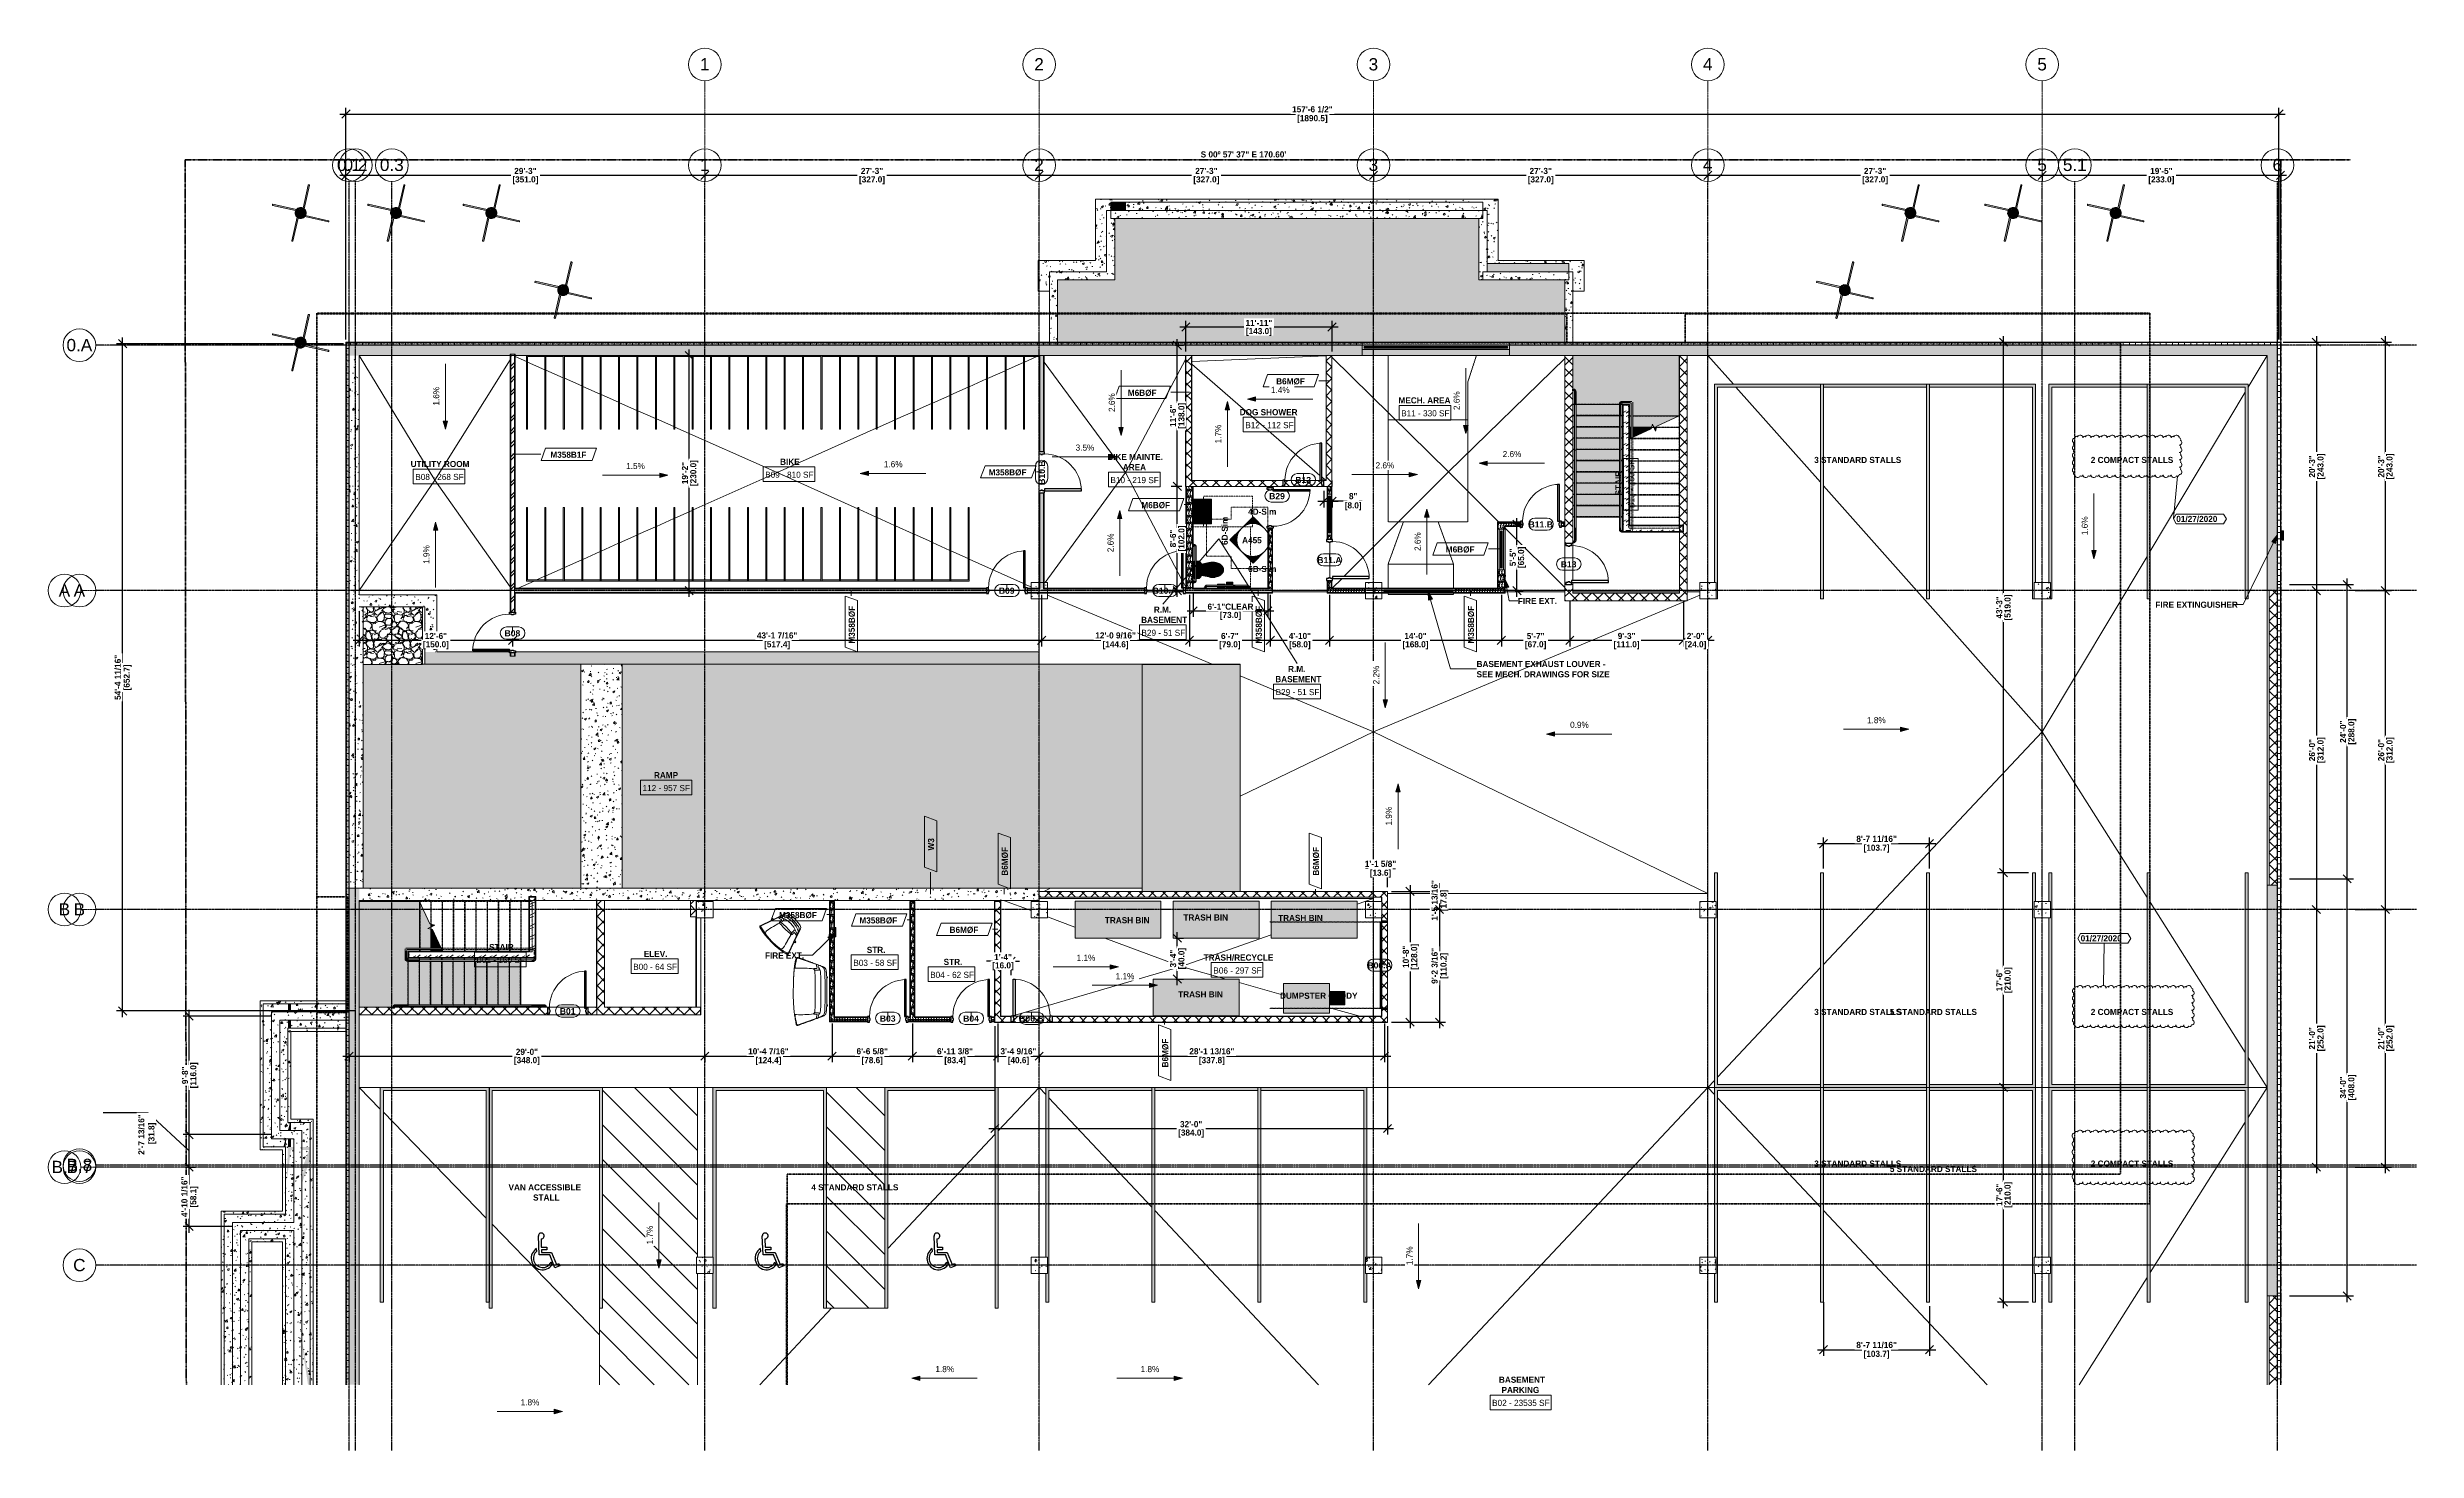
# Model space of a CAD drawing. Header units: inches. Extents: x -4124 to -1807, y 11006 to 12379.
import ezdxf

# ---------------------------------------------------------------- set-up
doc = ezdxf.new("R2010")
doc.units = ezdxf.units.IN
doc.header["$MEASUREMENT"] = 0
for name, pattern in [('Dash', [0.25, 0.125, -0.125]), ('Dash 1_16_', [0.125, 0.0625, -0.0625]), ('Double Dash 3_8_', [1, 0.375, -0.125, 0.125, -0.125, 0.125, -0.125]), ('Grid Line 1_2_', [0.875, 0.5, -0.125, 0.125, -0.125]), ('Grid Line 1_2__2_', [0.875, 0.5, -0.125, 0.125, -0.125]), ('Hidden', [0.28125, 0.1875, -0.09375]), ('Hidden 1_8_', [0.1875, 0.125, -0.0625]), ('Overhead 1_16_', [0.101562, 0.0625, -0.039062])]:
    doc.linetypes.add(name, pattern=pattern)
for name, color, linetype, lineweight in [('0-1', 7, 'Continuous', 5), ('0-2', 7, 'Continuous', 9), ('0-3', 130, 'Double Dash 3_8_', 60), ('0-4', 165, 'Continuous', 5), ('0-5', 8, 'Continuous', 9), ('A-ANNO-DIMS-1', 211, 'Continuous', 30), ('A-AREA', 32, 'Continuous', 80), ('A-AREA-IDEN', 2, 'Continuous', 9), ('A-DETL-HDLN', 90, 'Hidden 1_8_', 9), ('A-DETL-MEDM', 33, 'Continuous', 30), ('A-DOOR-1', 50, 'Continuous', 30), ('A-DOOR-2', 7, 'Continuous', 9), ('A-DOOR-3', 31, 'Continuous', 9), ('A-DOOR-4', 31, 'Continuous', 30), ('A-DOOR-FRAM', 31, 'Continuous', 30), ('A-DOOR-FRAM-1', 50, 'Continuous', 30), ('A-DOOR-HDLN', 31, 'Dash', 18), ('A-DOOR-IDEN', 31, 'Continuous', 9), ('A-FLOR-1', 9, 'Continuous', 18), ('A-FLOR-2', 7, 'Continuous', 9), ('A-FLOR-3', 253, 'Continuous', 5), ('A-FLOR-4', 192, 'Continuous', 9), ('A-FLOR-HRAL-1', 8, 'Continuous', 9), ('A-FLOR-HRAL-2', 31, 'Continuous', 9), ('A-FLOR-HRAL-3', 7, 'Continuous', 9), ('A-FLOR-HRAL-4', 7, 'Overhead 1_16_', 9), ('A-FLOR-PATT-1', 252, 'Continuous', 9), ('A-FLOR-PATT-2', 8, 'Continuous', 9), ('A-GENM', 5, 'Continuous', 9), ('A-GENM-HDLN', 13, 'Dash', 9), ('A-GLAZ-CWMG', 51, 'Continuous', 9), ('A-GLAZ-CWMG-1', 10, 'Continuous', 9), ('A-GLAZ-CWMG-2', 7, 'Continuous', 9), ('A-WALL', 113, 'Continuous', 18), ('A-WALL-1', 250, 'Continuous', 18), ('A-WALL-2', 7, 'Continuous', 9), ('A-WALL-IDEN', 211, 'Continuous', 9), ('A-WALL-PATT-1', 53, 'Continuous', 9), ('A-WALL-PATT-2', 8, 'Continuous', 9), ('A-WALL-PATT-3', 7, 'Continuous', 9), ('A-WALL-PATT-4', 252, 'Continuous', 9), ('A-WALL-PATT-5', 111, 'Continuous', 9), ('C-PROP-LINE-1', 130, 'Double Dash 3_8_', 60), ('C-PROP-LINE-2', 130, 'Dash 1_16_', 60), ('E-FIRE', 2, 'Continuous', 9), ('E-FIRE-1', 31, 'Continuous', 9), ('E-FIRE-2', 7, 'Continuous', 9), ('G-ANNO-DIMS', 111, 'Continuous', 9), ('G-ANNO-REVC', 71, 'Continuous', 20), ('G-ANNO-REVC-IDEN', 71, 'Continuous', 20), ('G-ANNO-REVC-IDEN-1', 71, 'Continuous', 9), ('G-ANNO-SYMB', 111, 'Continuous', 9), ('G-ANNO-TEXT', 231, 'Continuous', 9), ('G-ANNO-TEXT-1', 147, 'Continuous', 20), ('G-IMPT', 8, 'Continuous', 9), ('I-FURN', 30, 'Continuous', 9), ('I-WALL-1', 7, 'Continuous', 9), ('I-WALL-2', 2, 'Continuous', 5), ('I-WALL-3', 2, 'Continuous', 9), ('P-SANR-FIXT', 6, 'Continuous', 9), ('P-SANR-FIXT-1', 6, 'Hidden', 9), ('Q-SPCQ', 91, 'Continuous', 9), ('S-COLS', 52, 'Continuous', 9), ('S-COLS-1', 7, 'Continuous', 9), ('S-FNDN-1', 9, 'Continuous', 18), ('S-FNDN-2', 254, 'Continuous', 5), ('S-FNDN-3', 7, 'Continuous', 9), ('S-FNDN-4', 252, 'Continuous', 9), ('S-FNDN-5', 31, 'Continuous', 9), ('S-FNDN-6', 32, 'Continuous', 9), ('S-GRID-1', 1, 'Grid Line 1_2_', 9), ('S-GRID-2', 1, 'Grid Line 1_2__2_', 30), ('S-GRID-IDEN', 1, 'Continuous', 9), ('S-GRID-IDEN-1', 147, 'Continuous', 9), ('S-STRS-1', 41, 'Continuous', 5), ('S-STRS-2', 21, 'Continuous', 5), ('S-STRS-3', 7, 'Continuous', 9), ('S-STRS-4', 7, 'Overhead 1_16_', 9), ('S-STRS-MBND-1', 7, 'Overhead 1_16_', 9), ('S-STRS-MBND-2', 7, 'Continuous', 9)]:
    doc.layers.add(name, color=color, linetype=linetype, lineweight=lineweight)
doc.styles.add('Arial', font='arial.ttf', dxfattribs={"height": 12})
doc.styles.add('Arial_B', font='arialbd.ttf', dxfattribs={"height": 6})
doc.styles.add('Century Gothic', font='ufonts.com_century-gothic.ttf', dxfattribs={"height": 6})
doc.styles.add('Century Gothic_B', font='GOTHICB.TTF', dxfattribs={"height": 6})
doc.dimstyles.new('OD__1_16__Tol__', dxfattribs={"dimscale": 12, "dimtxt": 6.26501, "dimasz": 0.666667, "dimexe": 0.5, "dimexo": 0.333333, "dimgap": 0.083333, "dimtad": 1, "dimdec": 4, "dimrnd": 0.0625, "dimzin": 3, "dimdsep": 46, "dimlunit": 4, "dimtxsty": 'Century Gothic_B', "dimblk1": 'OBLIQUE', "dimblk2": 'OBLIQUE', "dimsah": 1, "dimcen": 0.09, "dimdle": 0.5, "dimazin": 0, "dimtfac": 1, "dimtdec": 4, "dimtix": 1, "dimtmove": 0, "dimatfit": 3, "dimfxl": 1, "dimtvp": 1, "dimtfill": 1, "dimfrac": 2, "dimtolj": 1, "dimtzin": 0, "dimlwd": 30, "dimlwe": 30, "dimarcsym": 2})
doc.dimstyles.new('OD__1_16__Tol___1', dxfattribs={"dimscale": 12, "dimtxt": 6.26501, "dimasz": 0.666667, "dimexe": 0.5, "dimexo": 0.333333, "dimgap": 0.083333, "dimtad": 1, "dimdec": 4, "dimrnd": 0.0625, "dimzin": 3, "dimdsep": 46, "dimlunit": 4, "dimtxsty": 'Century Gothic_B', "dimblk1": 'OBLIQUE', "dimblk2": 'OBLIQUE', "dimsah": 1, "dimcen": 0.09, "dimdle": 0.5, "dimazin": 0, "dimtfac": 1, "dimtdec": 4, "dimtix": 1, "dimtmove": 1, "dimatfit": 3, "dimfxl": 1, "dimtvp": 1, "dimtfill": 1, "dimfrac": 2, "dimtolj": 1, "dimtzin": 0, "dimlwd": 30, "dimlwe": 30, "dimarcsym": 2})
pattern_1 = [(0, (0, 0), (0, 6), []), (90, (0, 0), (-6, 4e-16), [])]
pattern_2 = [(50, (0, 0), (18.362056, -1.606828), [1.92, -21.12]), (355, (0, 0), (-3.552257, 19.255874), [1.536, -16.896]), (100.451, (1.53, -0.134), (14.81021, 17.649286), [1.632, -17.949]), (46.184, (0, 5.12), (27.32125, -4.237615), [2.88, -31.68]), (96.636, (2.277, 4.767), (23.927535, 24.937167), [2.448, -26.924]), (351.184, (0, 5.12), (23.927645, 24.937426), [2.304, -25.344]), (21, (2.56, 3.84), (15.28081, -10.307465), [1.92, -21.12]), (326, (2.56, 3.84), (6.22856, 18.563735), [1.536, -16.896]), (71.451, (3.833, 2.981), (21.509846, 8.25628), [1.632, -17.949]), (37.5, (0, 0), (0.3110953, 8.5225365), [0.845, -15.846, 0.845, -16.307, -16.96]), (37.5, (0, 0), (0.3110953, 8.5225365), [-33.843, 0.845, -16.115]), (7.5, (0, 0), (6.7346365, 10.0974314), [0.845, -8.934, 0.845, -15.462, -6.464]), (7.5, (0, 0), (6.7346365, 10.0974314), [-26.086, 0.845, -5.619]), (327.5, (-5.709, 0), (13.6661073, -0.5771864), [0.845, -5.555, 0.845, -19.123, -26.496]), (327.5, (-5.709, 0), (13.6661073, -0.5771864), [-26.368, 0.845, -25.651]), (317.5, (-8.269, 0), (14.929853, 2.562859), [0.845, -7.475, 0.845, -12.416, -18.816]), (317.5, (-8.269, 0), (14.929853, 2.562859), [-21.581, 0.845, -17.971])]
pattern_3 = [(212.005, (-2.15, 5.375), (-107.4938043, -71.6613917), [3.38, -334.649]), (213.69, (0, 6.808), (-35.831179, -35.831372), [2.584, -126.607]), (198.435, (1.075, 7.166), (-71.661607, -35.8312), [1.133, -112.175]), (180, (2.508, 7.166), (-4e-15, -35.831), [1.433, -34.398]), (161.565, (3.583, 6.808), (-35.830819, -0.000284), [1.133, -112.175]), (333.435, (3.941, 32.606), (35.830753, 3.2e-05), [1.602, -78.518]), (296.565, (3.583, 33.323), (35.830721, -35.830785), [0.801, -79.319]), (270, (3.583, 35.114), (35.831, 2e-15), [1.792, -34.039]), (186.34, (3.941, 11.824), (-286.6484469, -35.8302058), [3.245, -321.219]), (296.565, (11.824, 34.039), (35.830721, -35.830785), [0.801, -79.319]), (303.69, (11.108, 35.114), (35.831372, -35.831179), [1.292, -127.899]), (229.399, (16.841, 19.349), (-179.154167, -214.9865976), [3.303, -327.042]), (243.435, (17.916, 21.499), (3.2e-05, -35.830753), [2.404, -77.717]), (213.69, (30.456, 17.557), (-35.831179, -35.831372), [1.292, -127.899]), (33.69, (19.707, 7.525), (35.831179, 35.831372), [1.292, -127.899]), (0, (18.99, 7.525), (0, 35.831), [0.717, -35.114]), (333.435, (18.274, 7.883), (35.830753, 3.2e-05), [0.801, -79.319]), (284.036, (17.916, 9.316), (35.830301, -107.4933965), [1.477, -146.258]), (270, (17.916, 10.033), (35.831, 2e-15), [0.717, -35.114]), (243.435, (17.916, 10.749), (3.2e-05, -35.830753), [0.801, -79.319]), (135, (17.916, 11.108), (-35.830515, 0), [0.507, -50.166]), (90, (17.916, 10.75), (-35.831, 2e-15), [0.358, -35.473]), (18.435, (30.815, 27.232), (71.661607, 35.8312), [2.266, -111.042]), (6.34, (32.965, 27.948), (286.6484469, 35.8302058), [3.245, -321.219]), (180, (31.53, 19.35), (-4e-15, -35.831), [2.15, -33.681]), (197.354, (37.264, 21.14), (-107.49343122, -35.8316094), [6.006, -594.631]), (198.435, (38.339, 21.499), (-71.661607, -35.8312), [1.133, -112.175]), (213.69, (39.414, 22.215), (-35.831179, -35.831372), [1.292, -127.899]), (251.565, (39.772, 23.29), (0.000284, -35.830819), [1.133, -112.175]), (243.435, (40.131, 24.007), (3.2e-05, -35.830753), [0.801, -79.319]), (270, (40.13, 24.723), (35.831, 2e-15), [0.717, -35.114]), (293.199, (39.056, 27.232), (35.8315429, -71.6614114), [2.729, -270.152]), (315, (37.98, 28.307), (35.830515, 0), [1.52, -49.153]), (0, (36.19, 28.307), (0, 35.831), [1.792, -34.039]), (341.565, (28.307, 19.707), (35.830819, 0.000284), [1.133, -112.175]), (303.69, (27.59, 20.782), (35.831372, -35.831179), [1.292, -127.899]), (279.462, (27.232, 22.932), (35.8304094, -179.1551487), [2.18, -215.772]), (270, (27.232, 25.082), (35.831, 2e-15), [2.15, -33.681]), (239.036, (28.307, 26.873), (-35.831504, -71.6622465), [2.089, -206.84]), (188.13, (30.815, 27.232), (-214.986547, -35.8304136), [2.534, -250.83]), (116.565, (4.3, 26.157), (-35.830721, 35.830785), [0.801, -79.319]), (135, (5.016, 25.44), (-35.830515, 0), [1.013, -49.659]), (168.69, (6.808, 25.082), (-35.83081, 4.22e-05), [1.827, -180.876]), (191.31, (8.599, 25.44), (-143.324179, -35.831175), [1.827, -180.876]), (194.036, (10.033, 25.798), (-107.4933965, -35.830301), [1.477, -146.258]), (236.31, (10.749, 26.873), (-35.830775, -71.662315), [1.292, -127.899]), (236.31, (11.466, 27.948), (-35.830775, -71.662315), [1.292, -127.899]), (270, (11.466, 29.023), (35.831, 2e-15), [1.075, -34.756]), (291.801, (10.749, 30.815), (35.830889, -71.6623154), [1.93, -191.026]), (116.565, (11.108, 23.29), (-35.830721, 35.830785), [1.602, -78.518]), (168.69, (12.899, 22.932), (-35.83081, 4.22e-05), [1.827, -180.876]), (194.036, (14.332, 23.29), (-107.4933965, -35.830301), [1.477, -146.258]), (225, (15.407, 24.365), (0, -35.830515), [1.52, -49.153]), (251.565, (15.766, 25.44), (0.000284, -35.830819), [1.133, -112.175]), (296.565, (15.049, 26.873), (35.830721, -35.830785), [1.602, -78.518]), (315, (14.332, 27.59), (35.830515, 0), [1.013, -49.659]), (326.31, (13.257, 28.307), (71.662315, -35.830775), [1.292, -127.899]), (0, (12.54, 28.307), (0, 35.831), [0.717, -35.114]), (33.69, (11.466, 27.59), (35.831179, 35.831372), [1.292, -127.899]), (71.565, (11.108, 26.515), (-0.000284, 35.830819), [1.133, -112.175]), (63.435, (10.749, 25.798), (-3.2e-05, 35.830753), [0.801, -79.319]), (71.565, (10.391, 24.723), (-0.000284, 35.830819), [1.133, -112.175]), (104.036, (10.391, 23.29), (-35.830301, 107.4933965), [1.477, -146.258]), (45, (9.674, 22.574), (0, 35.830515), [1.013, -49.659]), (18.435, (8.599, 22.215), (71.661607, 35.8312), [1.133, -112.175]), (0, (6.808, 22.215), (0, 35.831), [1.792, -34.039]), (14.036, (5.375, 21.857), (107.4933965, 35.830301), [1.477, -146.258]), (341.565, (4.3, 22.215), (35.830819, 0.000284), [1.133, -112.175]), (270, (4.3, 23.29), (35.831, 2e-15), [1.075, -34.756]), (225, (5.375, 24.365), (0, -35.830515), [1.52, -49.153]), (198.435, (7.525, 25.082), (-71.661607, -35.8312), [2.266, -111.042]), (180, (9.316, 25.082), (-4e-15, -35.831), [1.792, -34.039]), (153.435, (10.033, 24.723), (-35.830753, -3.2e-05), [0.801, -79.319]), (206.565, (23.648, 18.99), (-35.830785, -35.830721), [0.801, -79.319]), (146.31, (24.723, 18.274), (-71.662315, 35.830775), [1.292, -127.899]), (119.745, (26.157, 15.766), (-107.4933374, 179.1552999), [2.889, -285.99]), (95.711, (26.515, 12.183), (-35.8329821, 322.4788609), [3.601, -356.497]), (90, (26.515, 11.824), (-35.831, 2e-15), [0.358, -35.473]), (63.435, (26.157, 11.108), (-3.2e-05, 35.830753), [0.801, -79.319]), (26.565, (25.44, 10.749), (35.830785, 35.830721), [0.801, -79.319]), (0, (24.365, 10.75), (0, 35.831), [1.075, -34.756]), (0, (24.007, 10.75), (0, 35.831), [0.358, -35.473]), (0, (23.29, 10.75), (0, 35.831), [0.717, -35.114]), (326.31, (22.215, 11.466), (71.662315, -35.830775), [1.292, -127.899]), (333.435, (21.499, 11.824), (35.830753, 3.2e-05), [0.801, -79.319]), (284.036, (21.14, 13.257), (35.830301, -107.4933965), [1.477, -146.258]), (270, (21.14, 13.974), (35.831, 2e-15), [0.717, -35.114]), (270, (21.14, 15.05), (35.831, 2e-15), [1.075, -34.756]), (258.69, (21.499, 16.841), (-4.22e-05, -35.83081), [1.827, -180.876]), (231.34, (22.932, 18.632), (-107.4936306, -143.3240497), [2.294, -227.136]), (270, (30.456, 17.916), (35.831, 2e-15), [0.358, -35.473]), (270, (30.456, 18.274), (35.831, 2e-15), [0.358, -35.473]), (326.31, (29.381, 18.99), (71.662315, -35.830775), [1.292, -127.899]), (333.435, (27.232, 20.065), (35.830753, 3.2e-05), [2.404, -77.717]), (0, (25.44, 20.065), (0, 35.831), [1.792, -34.039]), (63.435, (25.082, 19.349), (-3.2e-05, 35.830753), [0.801, -79.319]), (90, (25.082, 17.916), (-35.831, 2e-15), [1.433, -34.398]), (135, (26.157, 16.84), (-35.830515, 0), [1.52, -49.153]), (161.565, (27.232, 16.482), (-35.830819, -0.000284), [1.133, -112.175]), (180, (28.307, 16.482), (-4e-15, -35.831), [1.075, -34.756]), (198.435, (29.381, 16.841), (-71.661607, -35.8312), [1.133, -112.175]), (351.87, (15.407, 36.189), (35.8310805, -0.0002188), [5.067, -248.296]), (14.036, (13.974, 35.831), (107.4933965, 35.830301), [1.477, -146.258]), (53.13, (12.899, 34.398), (71.662592, 107.493072), [1.792, -177.364]), (95.194, (13.257, 30.456), (-35.82837834, 358.3107837), [3.958, -391.809]), (101.31, (13.616, 28.665), (-35.831175, 143.324179), [1.827, -180.876]), (143.13, (15.049, 27.59), (-107.493072, 71.662592), [1.792, -177.364]), (161.565, (16.124, 27.232), (-35.830819, -0.000284), [1.133, -112.175]), (198.435, (17.199, 27.59), (-71.661607, -35.8312), [1.133, -112.175]), (225, (18.99, 29.38), (0, -35.830515), [2.534, -48.139]), (228.814, (21.499, 32.248), (-214.9865602, -250.8174452), [3.809, -377.08]), (251.565, (21.857, 33.323), (0.000284, -35.830819), [1.133, -112.175]), (270, (21.857, 33.68), (35.831, 2e-15), [0.358, -35.473]), (288.435, (21.499, 34.756), (35.8312, -71.661607), [1.133, -112.175]), (326.31, (20.424, 35.473), (71.662315, -35.830775), [1.292, -127.899]), (90, (3.94, 26.873), (-35.831, 2e-15), [2.508, -33.323]), (338.199, (8.958, 31.531), (107.493345, -35.82989), [1.93, -191.026]), (0, (6.808, 31.53), (0, 35.831), [2.15, -33.681]), (30.964, (5.016, 30.456), (107.4924362, 71.662341), [2.089, -206.84]), (45, (3.94, 29.38), (0, 35.830515), [1.52, -49.153]), (90, (-1.792, 15.407), (-35.831, 2e-15), [2.508, -33.323]), (116.565, (-0.717, 13.257), (-35.830721, 35.830785), [2.404, -77.717]), (153.435, (1.433, 12.183), (-35.830753, -3.2e-05), [2.404, -77.717]), (180, (3.225, 12.183), (-4e-15, -35.831), [1.792, -34.039]), (218.66, (5.016, 13.616), (-35.8309825, -35.8313784), [2.294, -227.136]), (231.34, (6.45, 15.407), (-107.4936306, -143.3240497), [2.294, -227.136]), (213.69, (8.599, 16.841), (-35.831179, -35.831372), [2.584, -126.607]), (239.036, (9.674, 18.632), (-35.831504, -71.6622465), [2.089, -206.84]), (270, (9.674, 19.35), (35.831, 2e-15), [0.717, -35.114]), (270, (9.674, 20.424), (35.831, 2e-15), [1.075, -34.756]), (315, (8.6, 21.5), (35.830515, 0), [1.52, -49.153]), (350.538, (6.45, 21.857), (35.8315813, 0.0005303), [2.18, -215.772]), (14.036, (3.583, 21.14), (107.4933965, 35.830301), [2.955, -144.78]), (18.435, (0.358, 20.065), (71.661607, 35.8312), [3.399, -109.908]), (45, (-0.717, 18.99), (0, 35.830515), [1.52, -49.153]), (45, (-1.792, 17.916), (0, 35.830515), [1.52, -49.153]), (108.435, (6.091, 10.033), (-35.8312, 71.661607), [2.266, -111.042]), (126.87, (7.166, 8.599), (-35.830664, 35.830736), [1.792, -177.364]), (146.31, (8.241, 7.883), (-71.662315, 35.830775), [1.292, -127.899]), (161.565, (9.316, 7.525), (-35.830819, -0.000284), [1.133, -112.175]), (135, (10.39, 6.45), (-35.830515, 0), [1.52, -49.153]), (161.565, (11.466, 6.091), (-35.830819, -0.000284), [1.133, -112.175]), (180, (12.54, 6.09), (-4e-15, -35.831), [1.075, -34.756]), (206.565, (13.257, 6.45), (-35.830785, -35.830721), [0.801, -79.319]), (206.565, (14.691, 7.166), (-35.830785, -35.830721), [1.602, -78.518]), (189.462, (16.841, 7.525), (-179.1551487, -35.8304094), [2.18, -215.772]), (243.435, (17.557, 8.958), (3.2e-05, -35.830753), [1.602, -78.518]), (270, (17.557, 9.316), (35.831, 2e-15), [0.358, -35.473]), (270, (17.557, 10.033), (35.831, 2e-15), [0.717, -35.114]), (326.31, (16.482, 12.183), (71.662315, -35.830775), [1.292, -127.899]), (327.995, (13.616, 13.974), (179.1562606, -107.4922328), [3.38, -334.649]), (329.036, (11.824, 15.049), (71.6622465, -35.831504), [2.089, -206.84]), (341.565, (9.674, 15.766), (35.830819, 0.000284), [2.266, -111.042]), (0, (8.24, 15.766), (0, 35.831), [1.433, -34.398]), (33.69, (7.166, 15.049), (35.831179, 35.831372), [1.292, -127.899]), (53.13, (6.091, 13.616), (71.662592, 107.493072), [1.792, -177.364]), (63.435, (5.375, 12.183), (-3.2e-05, 35.830753), [1.602, -78.518]), (225, (21.857, 9.316), (0, -35.830515), [1.52, -49.153]), (236.31, (22.574, 10.391), (-35.830775, -71.662315), [1.292, -127.899]), (270, (22.574, 10.75), (35.831, 2e-15), [0.358, -35.473]), (315, (21.857, 11.466), (35.830515, 0), [1.013, -49.659]), (333.435, (20.424, 12.183), (35.830753, 3.2e-05), [1.602, -78.518]), (18.435, (18.274, 11.466), (71.661607, 35.8312), [2.266, -111.042]), (75.964, (17.916, 10.033), (9e-05, 35.830758), [1.477, -146.258]), (71.565, (1.792, 3.225), (-0.000284, 35.830819), [1.133, -112.175]), (135, (2.508, 2.508), (-35.830515, 0), [1.013, -49.659]), (146.31, (3.583, 1.792), (-71.662315, 35.830775), [1.292, -127.899]), (153.435, (5.016, 1.075), (-35.830753, -3.2e-05), [1.602, -78.518]), (180, (5.375, 1.075), (-4e-15, -35.831), [0.358, -35.473]), (161.565, (6.45, 0.717), (-35.830819, -0.000284), [1.133, -112.175]), (180, (7.883, 0.717), (-4e-15, -35.831), [1.433, -34.398]), (198.435, (8.958, 1.075), (-71.661607, -35.8312), [1.133, -112.175]), (210.964, (10.749, 2.15), (-107.4924362, -71.662341), [2.089, -206.84]), (206.565, (11.466, 2.508), (-35.830785, -35.830721), [0.801, -79.319]), (251.565, (11.824, 3.583), (0.000284, -35.830819), [1.133, -112.175]), (303.69, (11.108, 4.658), (35.831372, -35.831179), [1.292, -127.899]), (306.87, (10.033, 6.091), (35.830664, -35.830736), [1.792, -177.364]), (323.13, (8.599, 7.166), (107.493072, -71.662592), [1.792, -177.364]), (345.964, (7.166, 7.525), (35.830758, -9e-05), [1.477, -146.258]), (18.435, (6.091, 7.166), (71.661607, 35.8312), [1.133, -112.175]), (30.964, (4.3, 6.091), (107.4924362, 71.662341), [2.089, -206.84]), (39.806, (2.15, 4.3), (35.8308526, 35.8317732), [2.798, -277.051]), (135, (12.9, 1.075), (-35.830515, 0), [0.507, -50.166]), (153.435, (13.616, 0.717), (-35.830753, -3.2e-05), [0.801, -79.319]), (191.31, (15.407, 1.075), (-143.324179, -35.831175), [1.827, -180.876]), (165.964, (16.841, 0.717), (-35.830758, 9e-05), [1.477, -146.258]), (175.236, (21.14, 0.358), (-35.83080274, -0.00019115), [4.315, -427.148]), (206.565, (21.857, 0.717), (-35.830785, -35.830721), [0.801, -79.319]), (225, (22.574, 1.433), (0, -35.830515), [1.013, -49.659]), (270, (22.574, 3.225), (35.831, 2e-15), [1.792, -34.039]), (270, (22.574, 4.3), (35.831, 2e-15), [1.075, -34.756]), (308.66, (21.14, 6.091), (35.8313784, -35.8309825), [2.294, -227.136]), (338.199, (19.349, 6.808), (107.493345, -35.82989), [1.93, -191.026]), (348.69, (17.557, 7.166), (35.83081, -4.22e-05), [1.827, -180.876]), (18.435, (14.332, 6.091), (71.661607, 35.8312), [3.399, -109.908]), (36.87, (12.899, 5.016), (35.830736, 35.830664), [1.792, -177.364]), (68.199, (12.183, 3.225), (35.82989, 107.493345), [1.93, -191.026]), (101.31, (12.541, 1.433), (-35.831175, 143.324179), [1.827, -180.876]), (348.69, (9.316, 35.473), (35.83081, -4.22e-05), [1.827, -180.876]), (354.806, (5.375, 35.831), (35.8311511, 0.0002682), [3.958, -391.809]), (0, (4.3, 35.83), (0, 35.831), [1.075, -34.756]), (45, (3.583, 35.114), (0, 35.830515), [1.013, -49.659]), (180, (6.45, 31.89), (-4e-15, -35.831), [1.075, -34.756]), (188.13, (8.958, 32.248), (-214.986547, -35.8304136), [2.534, -250.83]), (172.875, (11.824, 31.89), (-35.830658, 0.0002378), [2.889, -285.99]), (225, (12.183, 32.248), (0, -35.830515), [0.507, -50.166]), (270, (12.183, 33.323), (35.831, 2e-15), [1.075, -34.756]), (161.565, (23.648, 34.398), (-35.830819, -0.000284), [1.133, -112.175]), (180, (25.082, 34.398), (-4e-15, -35.831), [1.433, -34.398]), (198.435, (26.157, 34.756), (-71.661607, -35.8312), [1.133, -112.175]), (170.538, (28.307, 34.398), (-35.8315813, -0.0005303), [2.18, -215.772]), (213.69, (29.381, 35.114), (-35.831179, -35.831372), [1.292, -127.899]), (270, (29.38, 35.473), (35.831, 2e-15), [0.358, -35.473]), (296.565, (29.023, 36.189), (35.830721, -35.830785), [0.801, -79.319]), (341.565, (26.873, 36.906), (35.830819, 0.000284), [2.266, -111.042]), (341.565, (24.723, 37.623), (35.830819, 0.000284), [2.266, -111.042]), (14.036, (23.29, 37.264), (107.4933965, 35.830301), [1.477, -146.258]), (45, (22.215, 36.19), (0, 35.830515), [1.52, -49.153]), (104.036, (22.574, 34.756), (-35.830301, 107.4933965), [1.477, -146.258]), (0, (-5.375, 3.583), (0, 35.831), [0.358, -35.473]), (315, (-6.09, 4.3), (35.830515, 0), [1.013, -49.659]), (274.764, (-6.45, 8.599), (35.83393194, -394.1415957), [4.315, -427.148]), (255.964, (-6.091, 10.033), (-9e-05, -35.830758), [1.477, -146.258]), (225, (-5.375, 10.75), (0, -35.830515), [1.013, -49.659]), (198.435, (-2.15, 11.824), (-71.661607, -35.8312), [3.399, -109.908]), (180, (-1.792, 11.824), (-4e-15, -35.831), [0.358, -35.473]), (171.87, (0.717, 11.466), (-35.8310805, 0.0002188), [2.534, -250.83]), (146.31, (5.016, 11.108), (-71.662315, 35.830775), [1.292, -127.899]), (108.435, (5.733, 8.958), (-35.8312, 71.661607), [2.266, -111.042]), (90, (5.733, 8.6), (-35.831, 2e-15), [0.358, -35.473]), (71.565, (5.375, 7.525), (-0.000284, 35.830819), [1.133, -112.175]), (26.565, (4.658, 7.166), (35.830785, 35.830721), [0.801, -79.319]), (18.435, (3.583, 6.808), (71.661607, 35.8312), [1.133, -112.175]), (126.87, (22.932, 4.3), (-35.830664, 35.830736), [1.792, -177.364]), (123.69, (23.648, 3.225), (-35.831372, 35.831179), [1.292, -127.899]), (149.036, (25.44, 2.15), (-71.6622465, 35.831504), [2.089, -206.84]), (168.69, (27.232, 1.792), (-35.83081, 4.22e-05), [1.827, -180.876]), (213.69, (28.307, 2.508), (-35.831179, -35.831372), [1.292, -127.899]), (251.565, (28.665, 3.583), (0.000284, -35.830819), [1.133, -112.175]), (270, (28.665, 3.94), (35.831, 2e-15), [0.358, -35.473]), (279.462, (28.307, 6.091), (35.8304094, -179.1551487), [2.18, -215.772]), (243.435, (28.665, 6.808), (3.2e-05, -35.830753), [0.801, -79.319]), (270, (28.665, 7.166), (35.831, 2e-15), [0.358, -35.473]), (296.565, (27.59, 9.316), (35.830721, -35.830785), [2.404, -77.717]), (329.036, (25.798, 10.391), (71.6622465, -35.831504), [2.089, -206.84]), (8.13, (23.29, 10.033), (214.986547, 35.8304136), [2.534, -250.83]), (45, (21.857, 8.6), (0, 35.830515), [2.027, -48.646]), (45, (21.14, 7.883), (0, 35.830515), [1.013, -49.659]), (90, (21.14, 6.808), (-35.831, 2e-15), [1.075, -34.756]), (123.69, (21.857, 5.733), (-35.831372, 35.831179), [1.292, -127.899]), (101.31, (27.232, 12.183), (-35.831175, 143.324179), [1.827, -180.876]), (108.435, (27.59, 11.108), (-35.8312, 71.661607), [1.133, -112.175]), (135, (27.948, 10.75), (-35.830515, 0), [0.507, -50.166]), (180, (29.023, 10.75), (-4e-15, -35.831), [1.075, -34.756]), (213.69, (30.098, 11.466), (-35.831179, -35.831372), [1.292, -127.899]), (187.125, (32.965, 11.824), (-250.817593, -35.8307105), [2.889, -285.99]), (236.31, (33.681, 12.899), (-35.830775, -71.662315), [1.292, -127.899]), (270, (33.68, 13.257), (35.831, 2e-15), [0.358, -35.473]), (288.435, (33.323, 14.332), (35.8312, -71.661607), [1.133, -112.175]), (285.945, (32.606, 16.841), (35.8305845, -107.4935426), [2.609, -258.245]), (315, (31.89, 17.557), (35.830515, 0), [1.013, -49.659]), (18.435, (30.815, 17.199), (71.661607, 35.8312), [1.133, -112.175]), (29.745, (28.307, 15.766), (179.1552999, 107.4933374), [2.889, -285.99]), (18.435, (27.232, 15.407), (71.661607, 35.8312), [1.133, -112.175]), (75.964, (26.873, 13.974), (9e-05, 35.830758), [1.477, -146.258]), (180, (16.482, 23.29), (-4e-15, -35.831), [1.075, -34.756]), (180, (17.2, 23.29), (-4e-15, -35.831), [0.717, -35.114]), (135, (17.916, 22.574), (-35.830515, 0), [1.013, -49.659]), (90, (17.916, 21.5), (-35.831, 2e-15), [1.075, -34.756]), (26.565, (12.541, 15.766), (35.830785, 35.830721), [2.404, -77.717]), (341.565, (11.466, 16.124), (35.830819, 0.000284), [1.133, -112.175]), (300.964, (10.391, 17.916), (71.662341, -107.4924362), [2.089, -206.84]), (71.565, (17.199, 18.99), (-0.000284, 35.830819), [1.133, -112.175]), (90, (17.2, 17.2), (-35.831, 2e-15), [1.792, -34.039]), (123.69, (17.916, 16.124), (-35.831372, 35.831179), [1.292, -127.899]), (153.435, (19.349, 15.407), (-35.830753, -3.2e-05), [1.602, -78.518]), (198.435, (20.424, 15.766), (-71.661607, -35.8312), [1.133, -112.175]), (243.435, (20.782, 16.482), (3.2e-05, -35.830753), [0.801, -79.319]), (255.964, (21.14, 17.916), (-9e-05, -35.830758), [1.477, -146.258]), (251.565, (21.499, 18.99), (0.000284, -35.830819), [1.133, -112.175]), (291.801, (20.782, 20.782), (35.830889, -71.6623154), [1.93, -191.026]), (323.13, (19.349, 21.857), (107.493072, -71.662592), [1.792, -177.364]), (18.435, (18.274, 21.499), (71.661607, 35.8312), [1.133, -112.175]), (63.435, (17.557, 20.065), (-3.2e-05, 35.830753), [1.602, -78.518]), (135, (14.69, 13.616), (-35.830515, 0), [1.52, -49.153]), (149.036, (16.482, 12.541), (-71.6622465, 35.831504), [2.089, -206.84]), (146.31, (17.557, 11.824), (-71.662315, 35.830775), [1.292, -127.899]), (180, (18.274, 11.824), (-4e-15, -35.831), [0.717, -35.114]), (210.964, (20.065, 12.899), (-107.4924362, -71.662341), [2.089, -206.84]), (243.435, (20.424, 13.616), (3.2e-05, -35.830753), [0.801, -79.319]), (303.69, (19.707, 14.691), (35.831372, -35.831179), [1.292, -127.899]), (321.34, (17.916, 16.124), (143.3240497, -107.4936306), [2.294, -227.136]), (345.964, (16.482, 16.482), (35.830758, -9e-05), [1.477, -146.258]), (11.31, (14.691, 16.124), (143.324179, 35.831175), [1.827, -180.876]), (26.565, (13.974, 15.766), (35.830785, 35.830721), [0.801, -79.319]), (71.565, (13.616, 14.691), (-0.000284, 35.830819), [1.133, -112.175]), (15.945, (12.899, 22.574), (107.4935426, 35.8305845), [2.609, -258.245]), (29.745, (10.391, 21.14), (179.1552999, 107.4933374), [2.889, -285.99]), (63.435, (10.033, 20.424), (-3.2e-05, 35.830753), [0.801, -79.319]), (90, (10.033, 19.35), (-35.831, 2e-15), [1.075, -34.756]), (104.036, (10.391, 17.916), (-35.830301, 107.4933965), [1.477, -146.258]), (120.964, (11.466, 16.124), (-71.662341, 107.4924362), [2.089, -206.84]), (153.435, (31.531, 35.114), (-35.830753, -3.2e-05), [0.801, -79.319]), (180, (32.248, 35.114), (-4e-15, -35.831), [0.717, -35.114]), (209.745, (34.756, 36.548), (-179.1552999, -107.4933374), [2.889, -285.99]), (225, (36.19, 37.98), (0, -35.830515), [2.027, -48.646]), (239.036, (37.264, 39.772), (-35.831504, -71.6622465), [2.089, -206.84]), (239.036, (38.339, 41.564), (-35.831504, -71.6622465), [2.089, -206.84]), (270, (38.34, 41.922), (35.831, 2e-15), [0.358, -35.473]), (333.435, (37.623, 42.281), (35.830753, 3.2e-05), [0.801, -79.319]), (0, (36.548, 42.28), (0, 35.831), [1.075, -34.756]), (45, (35.473, 41.206), (0, 35.830515), [1.52, -49.153]), (26.565, (31.173, 39.056), (35.830785, 35.830721), [4.807, -75.313]), (30.964, (29.381, 37.981), (107.4924362, 71.662341), [2.089, -206.84]), (90, (29.38, 37.264), (-35.831, 2e-15), [0.717, -35.114]), (128.66, (30.815, 35.473), (-35.8313784, 35.8309825), [2.294, -227.136]), (255.964, (26.873, 23.648), (-9e-05, -35.830758), [1.477, -146.258]), (281.31, (26.515, 25.44), (35.831175, -143.324179), [1.827, -180.876]), (309.806, (24.723, 27.59), (35.8317732, -35.8308526), [2.798, -277.051]), (329.036, (22.932, 28.665), (71.6622465, -35.831504), [2.089, -206.84]), (345.964, (21.499, 29.023), (35.830758, -9e-05), [1.477, -146.258]), (0, (20.065, 29.023), (0, 35.831), [1.433, -34.398]), (26.565, (18.632, 28.307), (35.830785, 35.830721), [1.602, -78.518]), (45, (17.557, 27.232), (0, 35.830515), [1.52, -49.153]), (53.13, (16.482, 25.798), (71.662592, 107.493072), [1.792, -177.364]), (90, (16.482, 24.723), (-35.831, 2e-15), [1.075, -34.756]), (135, (17.557, 23.648), (-35.830515, 0), [1.52, -49.153]), (144.462, (20.065, 21.857), (-107.4921611, 71.6626239), [3.082, -305.148]), (135, (21.857, 20.065), (-35.830515, 0), [2.534, -48.139]), (153.435, (23.29, 19.349), (-35.830753, -3.2e-05), [1.602, -78.518]), (206.565, (24.723, 20.065), (-35.830785, -35.830721), [1.602, -78.518]), (230.194, (26.515, 22.215), (-143.3254404, -179.1545313), [2.798, -277.051]), (66.801, (21.857, 30.815), (71.6633418, 179.1550353), [2.729, -270.152]), (90, (21.857, 29.74), (-35.831, 2e-15), [1.075, -34.756]), (153.435, (22.574, 29.381), (-35.830753, -3.2e-05), [0.801, -79.319]), (153.435, (24.007, 28.665), (-35.830753, -3.2e-05), [1.602, -78.518]), (149.036, (25.798, 27.59), (-71.6622465, 35.831504), [2.089, -206.84]), (180, (27.59, 27.59), (-4e-15, -35.831), [1.792, -34.039]), (180, (29.74, 27.59), (-4e-15, -35.831), [2.15, -33.681]), (213.69, (30.815, 28.307), (-35.831179, -35.831372), [1.292, -127.899]), (243.435, (31.531, 29.74), (3.2e-05, -35.830753), [1.602, -78.518]), (277.125, (31.173, 32.606), (35.8307105, -250.817593), [2.889, -285.99]), (315, (30.456, 33.323), (35.830515, 0), [1.013, -49.659]), (341.565, (29.381, 33.681), (35.830819, 0.000284), [1.133, -112.175]), (352.875, (26.515, 34.039), (35.830658, -0.0002378), [2.889, -285.99]), (0, (24.723, 34.04), (0, 35.831), [1.792, -34.039]), (21.801, (22.932, 33.323), (71.6623154, 35.830889), [1.93, -191.026]), (90, (39.056, 31.53), (-35.831, 2e-15), [1.433, -34.398]), (90, (39.056, 30.098), (-35.831, 2e-15), [1.433, -34.398]), (56.31, (38.339, 29.023), (35.830775, 71.662315), [1.292, -127.899]), (18.435, (37.264, 28.665), (71.661607, 35.8312), [1.133, -112.175]), (0, (33.68, 28.665), (0, 35.831), [3.583, -32.248]), (341.565, (32.606, 29.023), (35.830819, 0.000284), [1.133, -112.175]), (296.565, (32.248, 29.74), (35.830721, -35.830785), [0.801, -79.319]), (278.13, (31.89, 32.248), (35.8304136, -214.986547), [2.534, -250.83]), (270, (31.89, 32.606), (35.831, 2e-15), [0.358, -35.473]), (251.565, (32.248, 33.681), (0.000284, -35.830819), [1.133, -112.175]), (225, (33.323, 34.756), (0, -35.830515), [1.52, -49.153]), (218.66, (35.114, 36.189), (-35.8309825, -35.8313784), [2.294, -227.136]), (225, (36.19, 37.264), (0, -35.830515), [1.52, -49.153]), (206.565, (36.906, 37.623), (-35.830785, -35.830721), [0.801, -79.319]), (180, (37.623, 37.623), (-4e-15, -35.831), [0.717, -35.114]), (123.69, (38.339, 36.548), (-35.831372, 35.831179), [1.292, -127.899]), (108.435, (38.698, 35.473), (-35.8312, 71.661607), [1.133, -112.175]), (98.13, (39.056, 32.965), (-35.8304136, 214.986547), [2.534, -250.83])]
pattern_4 = [(0, (0, 0), (20.48, 5.12), [0.845, -14.515, 0.845, -14.515, -81.92]), (0, (0, 0), (20.48, 5.12), [-30.72, 0.845, -29.875, 0.845, -14.515, -35.84]), (0, (0, 0), (20.48, 5.12), [-76.8, 0.845, -9.395, 0.845, -24.755]), (120, (7.68, 2.56), (-14.67405, 15.1762003), [0.845, -14.515, 0.845, -14.515, -81.92]), (120, (7.68, 2.56), (-14.67405, 15.1762003), [-30.72, 0.845, -29.875, 0.845, -14.515, -35.84]), (120, (7.68, 2.56), (-14.67405, 15.1762003), [-76.8, 0.845, -9.395, 0.845, -24.755]), (240, (10.24, 12.8), (-5.80595, -20.2962003), [0.845, -14.515, 0.845, -14.515, -81.92]), (240, (10.24, 12.8), (-5.80595, -20.2962003), [-30.72, 0.845, -29.875, 0.845, -14.515, -35.84]), (240, (10.24, 12.8), (-5.80595, -20.2962003), [-76.8, 0.845, -9.395, 0.845, -24.755])]
pattern_5 = [(216.87, (4.265, 10.662), (31.9871619, 21.32545714), [5.331, -47.981]), (206.565, (10.662, 7.464), (-10.662476, -10.6620098), [11.921, -11.921]), (198.435, (10.662, 2.132), (-21.32449365, -10.6625869), [6.744, -26.974])]
pattern_6 = [(45, (0, 0), (-5.656854, 5.656854), []), (135, (0, 0), (-5.656854, -5.656854), [])]
pattern_7 = [(161.57, (0.32, 0.32), (-2.560496185, -0.000537386), [0, -18.214, 2.022, 0]), (18.43, (-0.32, 0.32), (-2.560496185, 0.000537386), [0, -18.214, 2.022, 0]), (108.43, (0.32, 0.32), (1.27922091, -6.400876726), [6.07, -14.166]), (71.57, (-0.32, 0.32), (1.27922091, 6.400876726), [6.07, -14.166])]

msp = doc.modelspace()

# ---------------------------------------------------------------- texts
at = {"layer": 'A-AREA-IDEN', "char_height": 6, "attachment_point": 1}
for s, insert, width, style in [('MECH. AREA', (-2802.85629, 12036.31656), 62.418, 'Century Gothic_B'), ('DOG SHOWER', (-2958.23244, 12024.76548), 69.488, 'Century Gothic_B'), ('B12 - 112 SF', (-2952.73953, 12012.12005), 56.156, 'Century Gothic'), ('B11 - 330 SF', (-2800.27361, 12023.67112), 56.156, 'Century Gothic'), ('BIKE MAINTE.', (-3087.69317, 11980.99261), 63.63, 'Century Gothic_B'), ('UTILITY ROOM', (-3769.03098, 11974.05433), 67.266, 'Century Gothic_B'), ('B08 - 268 SF', (-3764.44515, 11961.40889), 56.156, 'Century Gothic'), ('B09 - 810 SF', (-3422.28605, 11963.59157), 56.156, 'Century Gothic'), ('BIKE', (-3407.69708, 11976.237), 20.806, 'Century Gothic_B'), ('B10 - 219 SF', (-3084.61915, 11958.34403), 56.156, 'Century Gothic'), ('AREA', (-3072.5265, 11970.99261), 26.866, 'Century Gothic_B'), ('R.M.', (-2910.88303, 11773.61506), 21.008, 'Century Gothic_B'), ('BASEMENT', (-2923.38303, 11763.61506), 51.308, 'Century Gothic_B'), ('B29 - 51 SF', (-2923.04287, 11750.96648), 50.5, 'Century Gothic'), ('112 - 957 SF', (-3542.22584, 11657.06083), 55.954, 'Century Gothic'), ('RAMP', (-3531.06363, 11669.70626), 28.886, 'Century Gothic_B'), ('STAIR', (-3692.3092, 11501.51432), 26.26, 'Century Gothic_B'), ('ELEV.', (-3540.99786, 11494.80891), 25.452, 'Century Gothic_B'), ('STR.', (-3322.90996, 11498.72858), 18.584, 'Century Gothic_B'), ('B01 - 160 SF', (-3704.64306, 11488.86889), 56.156, 'Century Gothic'), ('B00 - 64 SF', (-3551.32857, 11482.16348), 50.5, 'Century Gothic'), ('B03 - 58 SF', (-3336.07532, 11486.08315), 50.5, 'Century Gothic'), ('B04 - 62 SF', (-3260.89885, 11474.34181), 50.5, 'Century Gothic'), ('STR.', (-3247.73349, 11486.98724), 18.584, 'Century Gothic_B'), ('TRASH/RECYCLE', (-2993.46829, 11491.23104), 79.184, 'Century Gothic_B'), ('B06 - 297 SF', (-2983.96908, 11478.58561), 56.156, 'Century Gothic'), ('BASEMENT', (-2704.6401, 11078.23927), 51.308, 'Century Gothic_B'), ('B02 - 23535 SF', (-2711.30467, 11055.59069), 67.468, 'Century Gothic'), ('PARKING', (-2702.1401, 11068.23927), 45.248, 'Century Gothic_B')]:
    msp.add_mtext(s, dxfattribs=dict(at, insert=insert, width=width, style=style))
at = {"layer": 'A-AREA-IDEN', "char_height": 6, "attachment_point": 1, "rotation": 90}
for s, insert, width, style in [('STAIR', (-2590.81668, 11940.33897), 26.26, 'Century Gothic_B'), ('B13 - 160 SF', (-2578.17125, 11928.00511), 56.156, 'Century Gothic')]:
    msp.add_mtext(s, dxfattribs=dict(at, insert=insert, width=width, style=style))
at = {"layer": 'A-DOOR-IDEN', "insert": (-3154.64595, 11950.77996), "char_height": 6, "width": 29.088, "attachment_point": 1, "rotation": 90, "style": 'Arial_B'}
msp.add_mtext('B10.B', dxfattribs=at)
at = {"layer": 'A-DOOR-IDEN', "char_height": 6, "attachment_point": 1, "style": 'Arial_B'}
for s, insert, width in [('B12', (-2903.8125, 11958.41474), 18.786), ('B29', (-2929.3875, 11942.62818), 18.786), ('B11.B', (-2675.62067, 11914.94911), 29.088), ('B11.A', (-2882.26939, 11880.0885), 28.684), ('B13', (-2644.1875, 11875.94911), 18.786), ('B09', (-3193.75, 11850.0885), 18.786), ('B10.A', (-3043.26939, 11850.0885), 28.684), ('B08', (-3677.1875, 11808.46742), 18.786), ('B06.A', (-2833.25281, 11483.56161), 28.684), ('B01', (-3623.1875, 11438.76161), 18.786), ('B03', (-3310.13791, 11431.54126), 18.786), ('B04', (-3228.63791, 11431.54126), 18.786), ('B06.B', (-3173.80817, 11431.54126), 29.088)]:
    msp.add_mtext(s, dxfattribs=dict(at, insert=insert, width=width))
at = {"layer": 'A-WALL-IDEN', "char_height": 6, "attachment_point": 1, "style": 'Century Gothic_B'}
for s, insert, width in [('B6MØF', (-2922.5522, 12054.97588), 34.744), ('M6BØF', (-3067.59646, 12043.71138), 34.744), ('M358B1F', (-3632.33893, 11983.14648), 43.632), ('M358BØF', (-3203.73543, 11965.9069), 46.46), ('M6BØF', (-3054.33514, 11933.84933), 34.744), ('M6BØF', (-2756.60178, 11890.49923), 34.744), ('M358BØF', (-3408.74834, 11532.80394), 46.46), ('M358BØF', (-3330.12334, 11527.59121), 46.46), ('B6MØF', (-3241.89764, 11518.36869), 34.744)]:
    msp.add_mtext(s, dxfattribs=dict(at, insert=insert, width=width))
at = {"layer": 'A-WALL-IDEN', "char_height": 6, "attachment_point": 1, "rotation": 90, "style": 'Century Gothic_B'}
for s, insert, width in [('W3', (-3263.04794, 11592.98287), 15.15), ('B6MØF', (-3190.95806, 11568.32462), 34.744), ('B6MØF', (-2886.60664, 11568.32462), 34.744)]:
    msp.add_mtext(s, dxfattribs=dict(at, insert=insert, width=width))
at = {"layer": 'G-ANNO-REVC-IDEN-1', "char_height": 6, "width": 56.156, "attachment_point": 1, "style": 'Century Gothic_B'}
for insert in [(-2042.17138, 11920.32426), (-2135.70991, 11510.07139)]:
    msp.add_mtext('01/27/2020', dxfattribs=dict(at, insert=insert))
at = {"layer": 'G-ANNO-SYMB', "insert": (-2975.81852, 11891.87711), "char_height": 6, "width": 34.946, "attachment_point": 1, "rotation": 90, "style": 'Century Gothic_B'}
msp.add_mtext('6D-Sim', dxfattribs=at)
at = {"layer": 'G-ANNO-SYMB', "char_height": 6, "attachment_point": 1, "style": 'Century Gothic_B'}
for s, insert, width in [('4D-Sim', (-2949.96991, 11927.42902), 34.946), ('A455', (-2955.8103, 11899.51117), 25.25), ('6B-Sim', (-2949.96991, 11871.36498), 33.734)]:
    msp.add_mtext(s, dxfattribs=dict(at, insert=insert, width=width))
at = {"layer": 'G-ANNO-TEXT', "char_height": 6, "attachment_point": 1, "style": 'Century Gothic_B'}
for s, insert, width in [('FIRE EXT.', (-2686.19968, 11840.01711), 41.612), ('FIRE EXTINGUISHER', (-2062.68707, 11836.39661), 91.506), ('SEE MECH. DRAWINGS FOR SIZE', (-2726.51843, 11768.38554), 153.924), ('TRASH BIN', (-3090.07128, 11527.76439), 49.894), ('TRASH BIN', (-3013.24749, 11530.47202), 49.894), ('TRASH BIN', (-2920.64166, 11530.00667), 49.894), ('FIRE EXT.', (-3422.49145, 11493.25761), 41.612), ('TRASH BIN', (-3018.36641, 11455.27257), 49.894), ('DUMPSTER CADDY', (-2918.74784, 11453.8765), 89.89)]:
    msp.add_mtext(s, dxfattribs=dict(at, insert=insert, width=width))
at = {"layer": 'G-ANNO-TEXT-1', "char_height": 6, "attachment_point": 1, "style": 'Century Gothic_B'}
for s, insert, width in [('3 STANDARD STALLS', (-2396.30589, 11978.03083), 96.556), ('2 COMPACT STALLS', (-2125.80589, 11978.03083), 95.142), ('3 STANDARD STALLS', (-2396.30589, 11438.03083), 96.556), ('5 STANDARD STALLS', (-2322.30589, 11438.03083), 96.556), ('2 COMPACT STALLS', (-2125.80589, 11438.03083), 95.142), ('3 STANDARD STALLS', (-2396.30589, 11289.68445), 96.556), ('2 COMPACT STALLS', (-2125.80589, 11289.68445), 95.142), ('VAN ACCESSIBLE ', (-3673.30603, 11266.45868), 87.264), ('4 STANDARD STALLS', (-3377.10589, 11266.45868), 96.556), ('5 STANDARD STALLS', (-2322.30589, 11284.43083), 96.556), ('STALL', (-3649.30603, 11256.45868), 26.26)]:
    msp.add_mtext(s, dxfattribs=dict(at, insert=insert, width=width))

# ---------------------------------------------------------------- blocks, each defined once
blk = doc.blocks.new('Rectangular Mullion - louver-2925674-ENLARGED FLOOR PLAN - BASEMENT - EAST')
at = {"layer": 'A-GLAZ-CWMG-1'}
for points in [[(-2696.3, 12086), (-2696.3, 12086.1), (-2836.3, 12086.1), (-2836.3, 12086), (-2724.3, 12086)], [(-2696.3, 12085.3), (-2696.3, 12086), (-2836.3, 12086), (-2836.3, 12085.3), (-2724.3, 12085.3)]]:
    blk.add_hatch(color=256, dxfattribs=at).paths.add_polyline_path(points, flags=0)
at = {"layer": 'A-GLAZ-CWMG-2'}
for p, q in [((-2836.3, 12086), (-2836.3, 12086.1)), ((-2836.3, 12086.1), (-2696.3, 12086.1)), ((-2836.3, 12085.3), (-2836.3, 12086)), ((-2836.3, 12086), (-2696.3, 12086)), ((-2696.3, 12086.1), (-2696.3, 12086)), ((-2696.3, 12086), (-2696.3, 12085.3))]:
    blk.add_line(p, q, dxfattribs=at)
blk = doc.blocks.new('Rectangular Mullion - louver-V1-ENLARGED FLOOR PLAN - BASEMENT - EAST')
at = {"layer": 'A-GLAZ-CWMG-1'}
for points in [[(-2836.3, 12085.2), (-2696.3, 12085.2), (-2696.3, 12085.3), (-2836.3, 12085.3)], [(-2836.3, 12084.3), (-2696.3, 12084.3), (-2696.3, 12085.2), (-2836.3, 12085.2), (-2836.3, 12084.3)]]:
    blk.add_hatch(color=256, dxfattribs=at).paths.add_polyline_path(points, flags=0)
at = {"layer": 'A-GLAZ-CWMG-2'}
for p, q in [((-2696.3, 12085.3), (-2836.3, 12085.3)), ((-2836.3, 12085.3), (-2836.3, 12085.2)), ((-2836.3, 12085.2), (-2696.3, 12085.2)), ((-2836.3, 12084.3), (-2836.3, 12085.2)), ((-2836.3, 12084.3), (-2696.3, 12084.3)), ((-2696.3, 12085.2), (-2696.3, 12085.3)), ((-2696.3, 12085.2), (-2696.3, 12084.3))]:
    blk.add_line(p, q, dxfattribs=at)
blk = doc.blocks.new('Rectangular Mullion - Louver Frame-2925675-ENLARGED FLOOR PLAN - BASEMENT - EAST')
at = {"layer": 'A-GLAZ-CWMG-1'}
h = blk.add_hatch(color=256, dxfattribs=at)
h.paths.add_polyline_path([(-2724.3, 12083.2), (-2694.3, 12083.2), (-2694.3, 12087.2), (-2838.3, 12087.2), (-2838.3, 12083.2), (-2836.3, 12083.2)], flags=0)
h.paths.add_polyline_path([(-2724.3, 12084.3), (-2836.3, 12084.3), (-2836.3, 12086.1), (-2696.3, 12086.1), (-2696.3, 12084.3)], flags=0)
at = {"layer": 'A-GLAZ-CWMG-2'}
for p, q in [((-2694.3, 12087.2), (-2838.3, 12087.2)), ((-2694.3, 12083.2), (-2838.3, 12083.2))]:
    blk.add_line(p, q, dxfattribs=at)
blk = doc.blocks.new('104416 - Fire Extinguishers - Wall - Class A - Light - 2A-3202366-ENLARGED FLOOR PLAN - BASEMENT - EAST')
at = {"layer": 'E-FIRE-1'}
blk.add_hatch(color=256, dxfattribs=at).paths.add_polyline_path([(13.6, -2.8), (13.6, -4.5), (22.8, -4.5), (22.8, -1.5), (13.6, -1.5)], flags=0)
at = {"layer": 'E-FIRE-2'}
for p, q in [((13.6, -4.5), (13.6, -1.5)), ((22.8, -4.5), (13.6, -4.5)), ((22.8, -1.5), (22.8, -4.5))]:
    blk.add_line(p, q, dxfattribs=at)
blk = doc.blocks.new('Family - ___-1878357-ENLARGED FLOOR PLAN - BASEMENT - EAST')
at = {"layer": 'C-PROP-LINE-1'}
for p, q in [((-3989.6, 12268.7), (-1871.6, 12268.7)), ((-3989.6, 12268.7), (-3989.5, 12118.6)), ((-3989.5, 12118.6), (-3989.4, 12089.7)), ((-3989.4, 12089.7), (-3988.4, 11070.4))]:
    blk.add_line(p, q, dxfattribs=at)
blk = doc.blocks.new('Family - ___-2657144-ENLARGED FLOOR PLAN - BASEMENT - EAST')
at = {"layer": 'C-PROP-LINE-1'}
blk.add_line((-1939.8, 12268.7), (-1939.8, 11070.4), dxfattribs=at)
blk = doc.blocks.new('Family - ___-2835860-ENLARGED FLOOR PLAN - BASEMENT - EAST')
at = {"layer": 'C-PROP-LINE-2'}
for p, q in [((-2638.1, 12118.1), (-3860.7, 12118.1)), ((-3860.7, 11547.6), (-3860.7, 12118.1)), ((-2638.1, 12118.1), (-2638.1, 12089.7)), ((-2522.5, 12089.7), (-2522.5, 12118.1)), ((-2067.9, 12118.1), (-2522.5, 12118.1)), ((-2067.9, 11247.4), (-2067.9, 12118.1)), ((-2638.1, 12089.7), (-2522.5, 12089.7)), ((-3830.7, 11547.6), (-3860.7, 11547.6)), ((-3830.7, 11434.4), (-3830.7, 11547.6)), ((-3860.7, 11434.4), (-3830.7, 11434.4)), ((-3860.7, 11070.4), (-3860.7, 11434.4)), ((-2067.9, 11247.4), (-3401.4, 11247.4)), ((-3401.4, 11247.4), (-3401.4, 11070.4))]:
    blk.add_line(p, q, dxfattribs=at)
blk = doc.blocks.new('Family - ___-2835903-ENLARGED FLOOR PLAN - BASEMENT - EAST')
at = {"layer": 'C-PROP-LINE-2'}
for p, q in [((-2096.8, 12089.7), (-3831.8, 12089.7)), ((-3831.8, 11070.4), (-3831.8, 12089.7)), ((-2096.8, 11276.3), (-2096.8, 12089.7)), ((-2096.8, 11276.3), (-3400.9, 11276.3)), ((-3400.9, 11276.3), (-3400.9, 11070.4))]:
    blk.add_line(p, q, dxfattribs=at)
blk = doc.blocks.new('Family - ___-2835932-ENLARGED FLOOR PLAN - BASEMENT - EAST')
at = {"layer": 'C-PROP-LINE-2'}
for p, q in [((-2067.9, 12118.6), (-3860.7, 12118.6)), ((-3860.7, 11070.4), (-3860.7, 12118.6)), ((-2067.9, 11247.4), (-2067.9, 12118.6)), ((-2067.9, 11247.4), (-3401.4, 11247.4)), ((-3401.4, 11247.4), (-3401.4, 11070.4))]:
    blk.add_line(p, q, dxfattribs=at)
blk = doc.blocks.new('Grid - Grid Head - Circle-50561-ENLARGED FLOOR PLAN - BASEMENT - EAST')
at = {"layer": 'S-GRID-IDEN-1'}
for start, end in [(360, 180), (180, 360)]:
    blk.add_arc((0, 0), 0.25, start, end, dxfattribs=at)
blk = doc.blocks.new('CTR - 1st Phase - Shell_rvt-1-ENLARGED FLOOR PLAN - BASEMENT - EAST')
at = {"layer": 'A-FLOR-PATT-1'}
h = blk.add_hatch(dxfattribs=at)
h.set_pattern_fill('FP_3', color=256, style=0, pattern_type=2)
h.set_pattern_definition(pattern_3)
h.paths.add_polyline_path([(-3133.7, 12090.2), (-2640.3, 12090.2), (-2640.3, 12151.2), (-2724.3, 12151.2), (-2724.3, 12211.2), (-3080.3, 12211.2), (-3080.3, 12151.2), (-3136.3, 12151.2), (-3136.3, 12090.2)], flags=0)
at = {"layer": 'A-WALL-PATT-1'}
h = blk.add_hatch(dxfattribs=at)
h.set_pattern_fill('FP_1', color=256, style=0, pattern_type=2)
h.set_pattern_definition(pattern_1)
h.paths.add_polyline_path([(-3831.4, 11070.4), (-3829.3, 11070.4), (-3829.3, 12090.2), (-3832.3, 12090.2), (-3832.3, 11070.4)], flags=0)
h = blk.add_hatch(dxfattribs=at)
h.set_pattern_fill('FP_1', color=256, style=0, pattern_type=2)
h.set_pattern_definition(pattern_1)
h.paths.add_polyline_path([(-3084.1, 12087.2), (-2838.3, 12087.2), (-2838.3, 12090.2), (-3829.3, 12090.2), (-3829.3, 12087.2), (-3136.3, 12087.2)], flags=0)
h.paths.add_polyline_path([(-2694.3, 12087.2), (-1940.3, 12087.2), (-1940.3, 12090.2), (-2694.3, 12090.2)], flags=0)
h = blk.add_hatch(dxfattribs=at)
h.set_pattern_fill('FP_1', color=256, style=0, pattern_type=2)
h.set_pattern_definition(pattern_1)
h.paths.add_polyline_path([(-1943.3, 11853.2), (-1940.3, 11853.2), (-1940.3, 12087.2), (-1943.3, 12087.2), (-1943.3, 11865.1)], flags=0)
h = blk.add_hatch(dxfattribs=at)
h.set_pattern_fill('FP_1', color=256, style=0, pattern_type=2)
h.set_pattern_definition(pattern_1)
h.paths.add_polyline_path([(-1943.3, 11565.2), (-1940.3, 11565.2), (-1940.3, 11853.2), (-1943.3, 11853.2), (-1943.3, 11675.9)], flags=0)
h = blk.add_hatch(dxfattribs=at)
h.set_pattern_fill('FP_1', color=256, style=0, pattern_type=2)
h.set_pattern_definition(pattern_1)
h.paths.add_polyline_path([(-1940.3, 11157.2), (-1940.3, 11565.2), (-1943.3, 11565.2), (-1943.3, 11157.2)], flags=0)
h = blk.add_hatch(dxfattribs=at)
h.set_pattern_fill('FP_1', color=256, style=0, pattern_type=2)
h.set_pattern_definition(pattern_1)
h.paths.add_polyline_path([(-1940.3, 11070.4), (-1940.3, 11157.2), (-1943.3, 11157.2), (-1943.3, 11070.4)], flags=0)
at = {"layer": 'A-WALL-PATT-2'}
h = blk.add_hatch(dxfattribs=at)
h.set_pattern_fill('FP_2', color=256, style=0, pattern_type=2)
h.set_pattern_definition(pattern_2)
h.paths.add_polyline_path([(-2724.3, 12211.2), (-2720.3, 12211.2), (-2720.3, 12219.2), (-3084.3, 12219.2), (-3084.3, 12211.2), (-2857.8, 12211.2)], flags=0)
h = blk.add_hatch(dxfattribs=at)
h.set_pattern_fill('FP_2', color=256, style=0, pattern_type=2)
h.set_pattern_definition(pattern_2)
h.paths.add_polyline_path([(-2705.3, 12151.2), (-2636.3, 12151.2), (-2636.3, 12159.2), (-2720.3, 12159.2), (-2720.3, 12151.2)], flags=0)
h = blk.add_hatch(dxfattribs=at)
h.set_pattern_fill('FP_2', color=256, style=0, pattern_type=2)
h.set_pattern_definition(pattern_2)
h.paths.add_polyline_path([(-3905.1, 11427), (-3897.1, 11427), (-3905.1, 11435)], flags=0)
h = blk.add_hatch(dxfattribs=at)
h.set_pattern_fill('FP_2', color=256, style=0, pattern_type=2)
h.set_pattern_definition(pattern_2)
h.paths.add_polyline_path([(-3905.1, 11311), (-3897.1, 11311), (-3897.1, 11427), (-3905.1, 11427), (-3905.1, 11342.5)], flags=0)
h = blk.add_hatch(dxfattribs=at)
h.set_pattern_fill('FP_2', color=256, style=0, pattern_type=2)
h.set_pattern_definition(pattern_2)
h.paths.add_polyline_path([(-3886.1, 11311), (-3875.3, 11311), (-3875.3, 11319), (-3897.1, 11319), (-3897.1, 11311), (-3889.1, 11311)], flags=0)
h = blk.add_hatch(dxfattribs=at)
h.set_pattern_fill('FP_2', color=256, style=0, pattern_type=2)
h.set_pattern_definition(pattern_2)
h.paths.add_polyline_path([(-3883.3, 11070.4), (-3875.3, 11070.4), (-3875.3, 11311), (-3883.3, 11311), (-3883.3, 11154)], flags=0)
h = blk.add_hatch(dxfattribs=at)
h.set_pattern_fill('FP_2', color=256, style=0, pattern_type=2)
h.set_pattern_definition(pattern_2)
h.paths.add_polyline_path([(-3943.3, 11070.4), (-3935.3, 11070.4), (-3935.3, 11229.1), (-3943.3, 11229.1), (-3943.3, 11097.4)], flags=0)
h = blk.add_hatch(dxfattribs=at)
h.set_pattern_fill('FP_2', color=256, style=0, pattern_type=2)
h.set_pattern_definition(pattern_2)
h.paths.add_polyline_path([(-3903.8, 11221.1), (-3883.3, 11221.1), (-3883.3, 11229.1), (-3935.3, 11229.1), (-3935.3, 11221.1), (-3924.3, 11221.1)], flags=0)
at = {"layer": 'S-FNDN-1'}
blk.add_hatch(color=256, dxfattribs=at).paths.add_polyline_path([(-3891.3, 11303), (-3890.6, 11311), (-3891.3, 11311), (-3893.5, 11303)], flags=0)
h = blk.add_hatch(color=256, dxfattribs=at)
h.paths.add_polyline_path([(-3886.1, 11303), (-3886.1, 11311), (-3889.1, 11311), (-3889.1, 11303)], flags=0)
h.paths.add_polyline_path([(-3886.1, 11319), (-3886.1, 11327), (-3886.9, 11327), (-3889.1, 11319)], flags=0)
at = {"layer": 'S-FNDN-2'}
for points in [[(-3080.3, 12219.2), (-3069.3, 12219.2), (-3069.3, 12227.2), (-3084.3, 12227.2), (-3084.3, 12219.2)], [(-2679.9, 12159.2), (-2636.3, 12159.2), (-2636.3, 12167.2), (-2716.3, 12167.2), (-2716.3, 12159.2), (-2705.3, 12159.2)]]:
    blk.add_hatch(color=256, dxfattribs=at).paths.add_polyline_path(points, flags=0)
h = blk.add_hatch(color=256, dxfattribs=at)
h.paths.add_polyline_path([(-3886.1, 11419), (-3886.1, 11427), (-3889.1, 11427), (-3889.1, 11419)], flags=0)
h.paths.add_polyline_path([(-3889.1, 11435), (-3886.1, 11435), (-3886.1, 11443), (-3889.1, 11443)], flags=0)
h = blk.add_hatch(color=256, dxfattribs=at)
h.paths.add_polyline_path([(-3867.3, 11070.4), (-3867.3, 11072.4), (-3875.3, 11113.2), (-3875.3, 11109.1), (-3869.4, 11070.4)], flags=0)
h.paths.add_polyline_path([(-3875.3, 11267), (-3867.3, 11291), (-3867.3, 11303), (-3875.3, 11303), (-3875.3, 11300), (-3868.4, 11300), (-3875.3, 11281), (-3875.3, 11278), (-3872.5, 11283.7), (-3875.3, 11273)], flags=0)
h.paths.add_polyline_path([(-3890.2, 11270.1), (-3886.1, 11300), (-3883.3, 11300), (-3883.3, 11303), (-3889.1, 11303), (-3889.2, 11300)], flags=0)
at = {"layer": 'A-FLOR-1'}
for p, q in [((-3745.5, 11955.1), (-3819.3, 12077.2)), ((-3745.5, 11955.1), (-3671.8, 12073.1)), ((-3655.7, 12071.2), (-3666.9, 12076.2)), ((-3156.6, 12076.2), (-3168.7, 12070.8)), ((-3154.3, 11982.9), (-3154.3, 12076.2)), ((-3069.8, 11962.9), (-3011.1, 12073.4)), ((-3005.1, 12071.3), (-2873.6, 12077)), ((-2867.9, 12075.1), (-2754.1, 11963.4)), ((-2754.1, 11963.4), (-2640.1, 12074.4)), ((-2500.3, 12077.2), (-2475.4, 12049.2)), ((-2500.3, 12077.2), (-2500.3, 11855.2)), ((-1971.8, 12046.2), (-1953.3, 12077.2)), ((-3637.7, 12063.3), (-3654.7, 12070.8)), ((-3619.7, 12055.3), (-3636.7, 12062.8)), ((-3601.7, 12047.4), (-3618.7, 12054.9)), ((-3205.7, 12054.3), (-3222.7, 12046.7)), ((-3187.7, 12062.3), (-3204.7, 12054.7)), ((-3169.7, 12070.3), (-3186.7, 12062.7)), ((-3149.5, 12070.7), (-3069.8, 11962.9)), ((-2879.7, 11959.9), (-3005.1, 12068.6)), ((-3583.7, 12039.4), (-3600.7, 12046.9)), ((-3565.7, 12031.4), (-3582.7, 12039)), ((-3547.7, 12023.5), (-3564.7, 12031)), ((-3259.7, 12030.2), (-3276.7, 12022.6)), ((-3241.7, 12038.2), (-3258.7, 12030.6)), ((-3223.7, 12046.2), (-3240.7, 12038.7)), ((-2472.8, 12046.2), (-2390.2, 11953.2)), ((-2067.8, 11885.7), (-1974.8, 12041.2)), ((-3529.7, 12015.5), (-3546.7, 12023)), ((-3511.7, 12007.6), (-3528.7, 12015.1)), ((-3410.6, 11962.9), (-3510.7, 12007.1)), ((-3313.7, 12006.1), (-3410.6, 11962.9)), ((-3295.7, 12014.1), (-3312.7, 12006.6)), ((-3277.7, 12022.2), (-3294.7, 12014.6)), ((-3154.3, 11944.9), (-3154.3, 11980.9)), ((-3492.7, 11926.2), (-3410.6, 11962.9)), ((-3410.6, 11962.9), (-3331.7, 11927.3)), ((-3069.8, 11962.9), (-3148.5, 11855.2)), ((-3015.1, 11858.5), (-3069.8, 11962.9)), ((-2874.1, 11955), (-2877.9, 11958.4)), ((-2856.3, 11860.9), (-2754.1, 11963.4)), ((-2705, 11914.6), (-2754.1, 11963.4)), ((-3819.3, 11847.2), (-3745.5, 11955.1)), ((-3671.8, 11850.8), (-3745.5, 11955.1)), ((-3154.3, 11855.2), (-3154.3, 11942.9)), ((-2387.2, 11949.8), (-2173.3, 11709.2)), ((-3528.7, 11910), (-3511.7, 11917.7)), ((-3510.7, 11918.1), (-3493.7, 11925.7)), ((-3330.7, 11926.8), (-3313.7, 11919.1)), ((-3312.7, 11918.7), (-3295.7, 11911)), ((-3294.7, 11910.6), (-3277.7, 11902.9)), ((-3582.7, 11885.9), (-3565.7, 11893.5)), ((-3564.7, 11893.9), (-3547.7, 11901.5)), ((-3546.7, 11902), (-3529.7, 11909.6)), ((-3276.7, 11902.4), (-3259.7, 11894.8)), ((-3258.7, 11894.3), (-3241.7, 11886.6)), ((-2870, 11859.8), (-2870, 11894.6)), ((-2640.1, 11850.1), (-2698.7, 11908.3)), ((-3636.7, 11861.7), (-3619.7, 11869.3)), ((-3618.7, 11869.8), (-3601.7, 11877.4)), ((-3600.7, 11877.8), (-3583.7, 11885.4)), ((-3240.7, 11886.2), (-3223.7, 11878.5)), ((-3222.7, 11878.1), (-3169.6, 11854.1)), ((-2173.3, 11709.2), (-2070.8, 11880.6)), ((-3671.8, 11847.2), (-3819.3, 11847.2)), ((-3663.9, 11849.6), (-3648.2, 11856.6)), ((-3645.9, 11857.6), (-3637.7, 11861.3)), ((-3168.5, 11847.2), (-3203.3, 11847.2)), ((-3167.9, 11853.3), (-3162.3, 11850.8)), ((-3146.3, 11842.7), (-2985.1, 11775.2)), ((-3049.3, 11846), (-3013.3, 11846)), ((-3048.7, 11847.2), (-3013.9, 11847.2)), ((-3010.9, 11850.6), (-3013.3, 11855.2)), ((-2925.9, 11847.2), (-2872.7, 11847.2)), ((-2925.9, 11846), (-2872.7, 11846)), ((-2867.7, 11849.6), (-2858.1, 11859.2)), ((-2640.1, 11847.2), (-2698.7, 11847.2)), ((-2698.7, 11846), (-2640.1, 11846)), ((-2528.1, 11847.2), (-2632.5, 11847.2)), ((-2632.5, 11846), (-2528.1, 11846)), ((-2508.3, 11847.2), (-2520.5, 11847.2)), ((-2520.5, 11846), (-2508.3, 11846)), ((-2508.3, 11842.7), (-2520.5, 11837.6)), ((-3154.3, 11787.2), (-3154.3, 11839.2)), ((-2521.4, 11837.2), (-2827.3, 11709.2)), ((-2500.3, 11839.2), (-2500.3, 11550.8)), ((-2957.6, 11763.7), (-2827.3, 11709.2)), ((-2957.6, 11646.1), (-2827.3, 11709.2)), ((-2827.3, 11709.2), (-2500.3, 11550.8)), ((-2387.2, 11481.6), (-2173.3, 11709.2)), ((-2173.3, 11709.2), (-2070.8, 11547.1)), ((-3162.3, 11534.2), (-3189.3, 11544.2)), ((-3154.3, 11546), (-2827.3, 11546)), ((-3149.9, 11553), (-3143.3, 11556.2)), ((-2843.3, 11540.4), (-2827.3, 11546)), ((-2827.3, 11546), (-2827.3, 11543.2)), ((-2500.3, 11550.8), (-2813.5, 11550.8)), ((-2500.3, 11543.2), (-2500.3, 11550.8)), ((-2067.8, 11542.3), (-1974.8, 11395.2)), ((-3119.3, 11518.1), (-3146.3, 11528.2)), ((-2827.3, 11527.2), (-2827.3, 11430.8)), ((-2500.3, 11361.2), (-2500.3, 11527.2)), ((-3015.3, 11479.5), (-3090, 11507.2)), ((-3015.3, 11479.5), (-2927.3, 11510.6)), ((-3177.9, 11431.8), (-3015.3, 11479.5)), ((-2971.5, 11467.2), (-3015.3, 11479.5)), ((-2490.8, 11371.3), (-2390.2, 11478.4)), ((-2915.3, 11451.6), (-2958.7, 11463.7)), ((-3180.4, 11431.1), (-3179.7, 11431.3)), ((-2840.8, 11430.8), (-2870.3, 11439)), ((-1971.8, 11390.5), (-1953.3, 11361.2)), ((-3798.7, 11339.9), (-3819.3, 11361.2)), ((-3798.7, 11361.2), (-3819.3, 11361.2)), ((-3473.3, 11361.2), (-3581.3, 11361.2)), ((-3305.3, 11361.2), (-3362.3, 11361.2)), ((-3194.3, 11318.6), (-3154.3, 11361.2)), ((-3154.3, 11361.2), (-3194.3, 11361.2)), ((-3154.3, 11195.2), (-3154.3, 11361.2)), ((-3147.8, 11354.3), (-3154.3, 11361.2)), ((-3147.8, 11361.2), (-3154.3, 11361.2)), ((-2827.3, 11361.2), (-2833.8, 11361.2)), ((-2500.3, 11361.2), (-2827.3, 11361.2)), ((-2773.6, 11070.4), (-2500.3, 11361.2)), ((-2500.3, 11361.2), (-2493.8, 11368.1)), ((-2493.8, 11354.3), (-2500.3, 11361.2)), ((-2500.3, 11195.2), (-2500.3, 11361.2)), ((-2493.8, 11361.2), (-2500.3, 11361.2)), ((-2166.8, 11361.2), (-2179.8, 11361.2)), ((-1971.8, 11331.9), (-1953.3, 11361.2)), ((-1953.3, 11361.2), (-1971.8, 11361.2)), ((-3695, 11233.2), (-3795.7, 11336.9)), ((-3044.2, 11243.9), (-3144.8, 11351.1)), ((-2390.2, 11243.9), (-2490.8, 11351.1)), ((-3302.3, 11203.7), (-3197.3, 11315.4)), ((-2067.8, 11180.1), (-1974.8, 11327.2)), ((-2881, 11070.4), (-3041.2, 11240.8)), ((-2227, 11070.4), (-2387.2, 11240.8)), ((-3584.3, 11119.2), (-3689.3, 11227.3)), ((-3154.3, 11070.4), (-3154.3, 11179.2)), ((-2500.3, 11070.4), (-2500.3, 11179.2)), ((-2137.2, 11070.4), (-2070.8, 11175.3)), ((-3427.6, 11070.4), (-3357.3, 11145.2))]:
    blk.add_line(p, q, dxfattribs=at)
at = {"layer": 'A-FLOR-2'}
for p, q in [((-2640.1, 11853.2), (-2640.1, 11893.2)), ((-2632.5, 11893.2), (-2632.5, 11856.9)), ((-2632.5, 11855.2), (-2632.5, 11853.2)), ((-1953.3, 11847.2), (-1953.3, 11559.2)), ((-3017.1, 11775.2), (-2985.1, 11775.2)), ((-2985.1, 11775.2), (-2957.6, 11775.2)), ((-2957.6, 11775.2), (-2957.6, 11775)), ((-3587.3, 11439.8), (-3587.3, 11544.2)), ((-3485.3, 11544.2), (-3485.3, 11543.2)), ((-3485.3, 11527.2), (-3485.3, 11432.2)), ((-3635.3, 11439.8), (-3599.1, 11439.8)), ((-3595.3, 11432.2), (-3635.3, 11432.2)), ((-3597.3, 11439.8), (-3595.3, 11439.8)), ((-3485.3, 11432.2), (-3485.7, 11432.2)), ((-1953.3, 11157.2), (-1953.3, 11070.4))]:
    blk.add_line(p, q, dxfattribs=at)
at = {"layer": 'A-WALL-1'}
blk.add_line((-3832.3, 11427), (-3832.3, 11435), dxfattribs=at)
at = {"layer": 'S-FNDN-3'}
for p, q in [((-3084.3, 12219.2), (-3084.3, 12227.2)), ((-2720.3, 12227.2), (-3084.3, 12227.2)), ((-2720.3, 12219.2), (-3084.3, 12219.2)), ((-3084.3, 12219.2), (-3084.3, 12211.2)), ((-2720.3, 12227.2), (-2720.3, 12219.2)), ((-2720.3, 12211.2), (-2720.3, 12219.2)), ((-3084.3, 12211.2), (-2720.3, 12211.2)), ((-2636.3, 12167.2), (-2716.3, 12167.2)), ((-2636.3, 12167.2), (-2636.3, 12159.2)), ((-2636.3, 12159.2), (-2720.3, 12159.2)), ((-2720.3, 12159.2), (-2720.3, 12151.2)), ((-2720.3, 12151.2), (-2636.3, 12151.2)), ((-2636.3, 12151.2), (-2636.3, 12159.2)), ((-3832.3, 12090.2), (-3832.3, 11435)), ((-3829.3, 12090.2), (-3832.3, 12090.2)), ((-2838.3, 12090.2), (-3829.3, 12090.2)), ((-3829.3, 11070.4), (-3829.3, 12087.2)), ((-3829.3, 12087.2), (-2838.3, 12087.2)), ((-2838.3, 12087.2), (-2838.3, 12090.2)), ((-2838.3, 12090.2), (-2694.3, 12090.2)), ((-1940.3, 12090.2), (-2694.3, 12090.2)), ((-2694.3, 12090.2), (-2694.3, 12087.2)), ((-2694.3, 12087.2), (-1943.3, 12087.2)), ((-1943.3, 12087.2), (-1943.3, 11853.2)), ((-1940.3, 12087.2), (-1940.3, 12090.2)), ((-1940.3, 11853.2), (-1940.3, 12087.2)), ((-1943.3, 11853.2), (-1940.3, 11853.2)), ((-1940.3, 11853.2), (-1943.3, 11853.2)), ((-1943.3, 11853.2), (-1943.3, 11565.2)), ((-1940.3, 11565.2), (-1940.3, 11853.2)), ((-1940.3, 11565.2), (-1943.3, 11565.2)), ((-1943.3, 11565.2), (-1943.3, 11157.2)), ((-1943.3, 11565.2), (-1940.3, 11565.2)), ((-1940.3, 11157.2), (-1940.3, 11565.2)), ((-3913.1, 11443), (-3913.1, 11303)), ((-3889.1, 11443), (-3913.1, 11443)), ((-3832.3, 11435), (-3905.1, 11435)), ((-3905.1, 11435), (-3905.1, 11427)), ((-3905.1, 11427), (-3905.1, 11311)), ((-3897.1, 11427), (-3832.3, 11427)), ((-3897.1, 11319), (-3897.1, 11427)), ((-3832.3, 11443), (-3889.1, 11443)), ((-3832.3, 11427), (-3832.3, 11070.4)), ((-3889.1, 11327), (-3889.1, 11419)), ((-3889.1, 11419), (-3832.3, 11419)), ((-3905.1, 11311), (-3897.1, 11311)), ((-3875.3, 11319), (-3897.1, 11319)), ((-3897.1, 11311), (-3883.3, 11311)), ((-3867.3, 11327), (-3889.1, 11327)), ((-3883.3, 11311), (-3883.3, 11229.1)), ((-3875.3, 11311), (-3875.3, 11319)), ((-3875.3, 11070.4), (-3875.3, 11311)), ((-3867.3, 11303), (-3867.3, 11327)), ((-3913.1, 11303), (-3891.3, 11303)), ((-3891.3, 11303), (-3891.3, 11237.1)), ((-3867.3, 11070.4), (-3867.3, 11303)), ((-3927.3, 11237.1), (-3951.3, 11237.1)), ((-3951.3, 11237.1), (-3951.3, 11070.4)), ((-3935.3, 11229.1), (-3943.3, 11229.1)), ((-3943.3, 11229.1), (-3943.3, 11070.4)), ((-3883.3, 11229.1), (-3935.3, 11229.1)), ((-3935.3, 11070.4), (-3935.3, 11221.1)), ((-3935.3, 11221.1), (-3883.3, 11221.1)), ((-3891.3, 11237.1), (-3927.3, 11237.1)), ((-3883.3, 11221.1), (-3883.3, 11070.4)), ((-3927.3, 11070.4), (-3927.3, 11213.1)), ((-3927.3, 11213.1), (-3891.3, 11213.1)), ((-3891.3, 11213.1), (-3891.3, 11070.4)), ((-1943.3, 11157.2), (-1940.3, 11157.2)), ((-1940.3, 11157.2), (-1943.3, 11157.2)), ((-1943.3, 11157.2), (-1943.3, 11070.4)), ((-1940.3, 11070.4), (-1940.3, 11157.2))]:
    blk.add_line(p, q, dxfattribs=at)
at = {"layer": 'S-GRID-1'}
for p, q in [((-3481.3, 11005.9), (-3481.3, 12345.9)), ((-3154.3, 11005.9), (-3154.3, 12345.9)), ((-2827.3, 11005.9), (-2827.3, 12345.9)), ((-2500.3, 11005.9), (-2500.3, 12345.9)), ((-2173.3, 11005.9), (-2173.3, 12345.9)), ((-1807.1, 11847.2), (-4091.6, 11847.2)), ((-1807.1, 11535.2), (-4091.6, 11535.2)), ((-1807.1, 11283.2), (-4091.6, 11283.2))]:
    blk.add_line(p, q, dxfattribs=at)
at = {"layer": '0-2'}
for name in ['Rectangular Mullion - Louver Frame-2925675-ENLARGED FLOOR PLAN - BASEMENT - EAST', 'Rectangular Mullion - louver-2925674-ENLARGED FLOOR PLAN - BASEMENT - EAST', 'Rectangular Mullion - louver-V1-ENLARGED FLOOR PLAN - BASEMENT - EAST']:
    blk.add_blockref(name, (0, 0), dxfattribs=at)
at = {"layer": '0-2', "rotation": 90}
blk.add_blockref('104416 - Fire Extinguishers - Wall - Class A - Light - 2A-3202366-ENLARGED FLOOR PLAN - BASEMENT - EAST', (-1941.8, 11883), dxfattribs=at)
at = {"layer": '0-3'}
for name in ['Family - ___-1878357-ENLARGED FLOOR PLAN - BASEMENT - EAST', 'Family - ___-2657144-ENLARGED FLOOR PLAN - BASEMENT - EAST', 'Family - ___-2835932-ENLARGED FLOOR PLAN - BASEMENT - EAST', 'Family - ___-2835860-ENLARGED FLOOR PLAN - BASEMENT - EAST', 'Family - ___-2835903-ENLARGED FLOOR PLAN - BASEMENT - EAST']:
    blk.add_blockref(name, (0, 0), dxfattribs=at)
at = {"layer": '0-4', "xscale": 63.99999999999997, "yscale": 63.99999999999997, "zscale": 63.99999999999997}
for p in [(-3481.3, 12361.9), (-3154.3, 12361.9), (-2827.3, 12361.9), (-2500.3, 12361.9), (-2173.3, 12361.9)]:
    blk.add_blockref('Grid - Grid Head - Circle-50561-ENLARGED FLOOR PLAN - BASEMENT - EAST', p, dxfattribs=at)
at = {"layer": '0-4', "xscale": 63.99999999999997, "yscale": 63.99999999999997, "zscale": 63.99999999999997, "rotation": 89.99999999999987}
for p in [(-4107.6, 11847.2), (-4107.6, 11535.2), (-4107.6, 11283.2)]:
    blk.add_blockref('Grid - Grid Head - Circle-50561-ENLARGED FLOOR PLAN - BASEMENT - EAST', p, dxfattribs=at)
at = {"layer": 'S-GRID-IDEN', "char_height": 12, "attachment_point": 1, "style": 'Arial'}
for s, insert, width in [('1', (-3486.1, 12368.1), 11.312), ('2', (-3159.1, 12368.1), 11.312), ('3', (-2832.1, 12368.1), 11.312), ('4', (-2505.1, 12368.1), 11.312), ('5', (-2178.1, 12368.1), 11.312), ('A', (-4113.2, 11853.4), 13.534), ('B', (-4113.2, 11541.4), 13.534), ('B.7', (-4120.2, 11289.4), 30.502)]:
    blk.add_mtext(s, dxfattribs=dict(at, insert=insert, width=width))
blk = doc.blocks.new('Top Rail Type - Top Rail_Internal_-2365500-ENLARGED FLOOR PLAN - BASEMENT - EAST')
at = {"layer": 'A-FLOR-HRAL-1'}
blk.add_hatch(color=256, dxfattribs=at).paths.add_polyline_path([(-2629.9, 11984.6), (-2629.9, 11984.6), (-2629.9, 11984.6)], flags=0)
at = {"layer": 'A-FLOR-HRAL-2'}
for points in [[(-2629.9, 11908.9), (-2629.9, 11908.9), (-2629.8, 11984.6), (-2629.9, 11984.6), (-2630, 11984.6), (-2630, 11940.8), (-2630, 11908.9)], [(-2632.5, 11894.7), (-2631.9, 11894.7), (-2631.9, 11894.9), (-2632.5, 11894.9), (-2632.5, 11894.8)], [(-2629.5, 11907.9), (-2629.2, 11907.9), (-2629.2, 11908.9), (-2630.7, 11908.9), (-2630.7, 11907.9), (-2629.5, 11907.9)], [(-2630, 11896.8), (-2629.8, 11896.8), (-2629.9, 11907.9), (-2630, 11907.9), (-2630, 11897.3)]]:
    blk.add_hatch(color=256, dxfattribs=at).paths.add_polyline_path(points, flags=0)
h = blk.add_hatch(color=256, dxfattribs=at)
h.paths.add_polyline_path([(-2630, 11894.9), (-2629.7, 11895.3), (-2630, 11894.9)], flags=0)
h.paths.add_polyline_path([(-2630.9, 11894.3), (-2630.1, 11894.8), (-2630.2, 11894.7), (-2630.8, 11894.3)], flags=0)
h.paths.add_polyline_path([(-2631.6, 11894.7), (-2631.4, 11894.8), (-2631, 11894.9), (-2631, 11894.9), (-2630.7, 11895.2), (-2630.5, 11895.3), (-2630.2, 11895.6), (-2630.1, 11895.8), (-2630.1, 11895.8), (-2629.9, 11896.2), (-2629.9, 11896.4), (-2629.9, 11896.8), (-2630, 11896.8), (-2630.2, 11896.2), (-2630.3, 11895.8), (-2630.5, 11895.6), (-2630.6, 11895.4), (-2631.1, 11895.1), (-2631.1, 11895.2), (-2631.4, 11895), (-2631.7, 11895), (-2631.9, 11894.9), (-2631.9, 11894.7), (-2631.6, 11894.7)], flags=0)
h.paths.add_polyline_path([(-2631.4, 11895.7), (-2631.3, 11895.8), (-2631.3, 11895.8), (-2631.4, 11895.7)], flags=0)
h.paths.add_polyline_path([(-2630.9, 11896.1), (-2630.8, 11896.2), (-2630.9, 11896.2)], flags=0)
at = {"layer": 'A-FLOR-HRAL-3'}
for p, q in [((-2630.7, 11986), (-2630.7, 11909.3)), ((-2630, 11984.6), (-2629.9, 11984.6)), ((-2629.2, 11909.3), (-2629.2, 11986)), ((-2631.9, 11895.6), (-2632.5, 11895.6)), ((-2632.5, 11894.1), (-2631.9, 11894.1)), ((-2630.7, 11907.9), (-2630.7, 11896.8)), ((-2629.2, 11896.8), (-2629.2, 11907.9))]:
    blk.add_line(p, q, dxfattribs=at)
at = {"layer": 'A-FLOR-HRAL-3', "flags": 128}
for points in [[(-2631.9, 11894.1), (-2631.8, 11894.1), (-2631.7, 11894.1), (-2631.6, 11894.1), (-2631.5, 11894.1), (-2631.4, 11894.1), (-2631.3, 11894.1), (-2631.2, 11894.2), (-2631.1, 11894.2), (-2631, 11894.2), (-2630.9, 11894.3), (-2630.8, 11894.3), (-2630.7, 11894.4), (-2630.6, 11894.4), (-2630.5, 11894.5), (-2630.4, 11894.5), (-2630.3, 11894.6), (-2630.2, 11894.7), (-2630.1, 11894.7), (-2630, 11894.8), (-2630, 11894.9), (-2629.9, 11895), (-2629.8, 11895.1), (-2629.7, 11895.1), (-2629.7, 11895.2), (-2629.6, 11895.3), (-2629.6, 11895.4), (-2629.5, 11895.5), (-2629.5, 11895.6), (-2629.4, 11895.7), (-2629.4, 11895.8), (-2629.3, 11895.9), (-2629.3, 11896), (-2629.3, 11896.1), (-2629.2, 11896.2), (-2629.2, 11896.3), (-2629.2, 11896.5), (-2629.2, 11896.6), (-2629.2, 11896.7), (-2629.2, 11896.8), (-2629.2, 11896.8)], [(-2630.7, 11896.8), (-2630.7, 11896.8), (-2630.7, 11896.7), (-2630.7, 11896.7), (-2630.7, 11896.6), (-2630.7, 11896.6), (-2630.7, 11896.5), (-2630.7, 11896.5), (-2630.7, 11896.4), (-2630.8, 11896.4), (-2630.8, 11896.3), (-2630.8, 11896.3), (-2630.8, 11896.2), (-2630.9, 11896.2), (-2630.9, 11896.2), (-2630.9, 11896.1), (-2630.9, 11896.1), (-2631, 11896), (-2631, 11896), (-2631, 11896), (-2631.1, 11895.9), (-2631.1, 11895.9), (-2631.1, 11895.9), (-2631.2, 11895.8), (-2631.2, 11895.8), (-2631.3, 11895.8), (-2631.3, 11895.7), (-2631.3, 11895.7), (-2631.4, 11895.7), (-2631.4, 11895.7), (-2631.5, 11895.6), (-2631.5, 11895.6), (-2631.6, 11895.6), (-2631.6, 11895.6), (-2631.7, 11895.6), (-2631.7, 11895.6), (-2631.8, 11895.6), (-2631.8, 11895.6), (-2631.9, 11895.6), (-2631.9, 11895.6), (-2631.9, 11895.6)], [(-2630.7, 11907.9), (-2630.7, 11908), (-2630.7, 11908.1), (-2630.7, 11908.2), (-2630.7, 11908.3), (-2630.7, 11908.4), (-2630.7, 11908.5), (-2630.7, 11908.6), (-2630.7, 11908.7), (-2630.7, 11908.8), (-2630.7, 11908.9), (-2630.7, 11909), (-2630.7, 11909.1), (-2630.7, 11909.2), (-2630.7, 11909.3), (-2630.7, 11909.3)], [(-2629.2, 11909.3), (-2629.2, 11909.2), (-2629.2, 11909.1), (-2629.2, 11909), (-2629.2, 11908.9), (-2629.2, 11908.8), (-2629.2, 11908.7), (-2629.2, 11908.6), (-2629.2, 11908.5), (-2629.2, 11908.4), (-2629.2, 11908.3), (-2629.2, 11908.2), (-2629.2, 11908.1), (-2629.2, 11908), (-2629.2, 11907.9), (-2629.2, 11907.9)]]:
    blk.add_lwpolyline(points, dxfattribs=at)
blk = doc.blocks.new('Top Rail Type - Top Rail_Internal_-V2-ENLARGED FLOOR PLAN - BASEMENT - EAST')
at = {"layer": 'A-FLOR-HRAL-2'}
for points in [[(-2631.9, 12042.8), (-2631.9, 12044.3), (-2632.6, 12044.3), (-2632.6, 12042.8), (-2632.3, 12042.8)], [(-2629.3, 12041.6), (-2629.2, 12041.6), (-2629.4, 12042.6), (-2630, 12043.5), (-2630.9, 12044.1), (-2631.9, 12044.3), (-2631.9, 12042.8), (-2631.3, 12042.6), (-2630.9, 12042.2), (-2630.7, 12041.6), (-2629.4, 12041.6)], [(-2629.2, 12029.8), (-2629.2, 12041.6), (-2630.7, 12041.6), (-2630.7, 12029.8)], [(-2630, 11908.9), (-2630, 11908.9), (-2630, 11984.6), (-2629.8, 11984.6), (-2629.8, 11940.8), (-2629.8, 11908.9), (-2629.2, 11908.9), (-2629.2, 12028.7), (-2630.7, 12028.7), (-2630.7, 11908.9), (-2630.1, 11908.9)]]:
    blk.add_hatch(color=256, dxfattribs=at).paths.add_polyline_path(points, flags=0)
h = blk.add_hatch(color=256, dxfattribs=at)
h.paths.add_polyline_path([(-2632.5, 11894.1), (-2631.9, 11894.1), (-2631.9, 11894.7), (-2632.5, 11894.7), (-2632.5, 11894.3)], flags=0)
h.paths.add_polyline_path([(-2632.4, 11894.9), (-2631.9, 11894.9), (-2631.9, 11895.6), (-2632.5, 11895.6), (-2632.5, 11894.9)], flags=0)
h = blk.add_hatch(color=256, dxfattribs=at)
h.paths.add_polyline_path([(-2631.9, 11894.1), (-2630.9, 11894.3), (-2630, 11894.9), (-2629.4, 11895.8), (-2629.2, 11896.8), (-2629.9, 11896.8), (-2629.9, 11896.3), (-2630.1, 11895.9), (-2630.1, 11895.8), (-2630.1, 11895.8), (-2630.3, 11895.4), (-2630.7, 11895.1), (-2631, 11894.9), (-2631, 11894.9), (-2631.2, 11894.9), (-2631.5, 11894.7), (-2631.9, 11894.7), (-2631.9, 11894.3)], flags=0)
h.paths.add_polyline_path([(-2631.9, 11894.9), (-2631.2, 11895.1), (-2631, 11895.2), (-2631, 11895.1), (-2630.6, 11895.4), (-2630.3, 11895.8), (-2630.3, 11895.9), (-2630.1, 11896.4), (-2630.1, 11896.6), (-2630, 11896.8), (-2630.7, 11896.8), (-2630.9, 11896.2), (-2631.3, 11895.7), (-2631.9, 11895.6), (-2631.9, 11895)], flags=0)
h = blk.add_hatch(color=256, dxfattribs=at)
h.paths.add_polyline_path([(-2630.7, 11896.8), (-2630, 11896.8), (-2630, 11907.9), (-2630.7, 11907.9), (-2630.7, 11898.3)], flags=0)
h.paths.add_polyline_path([(-2629.8, 11896.8), (-2629.2, 11896.8), (-2629.2, 11907.9), (-2629.9, 11907.9), (-2629.8, 11898.3)], flags=0)
at = {"layer": 'A-FLOR-HRAL-3'}
for p, q in [((-2632.6, 12042.8), (-2632.6, 12044.3)), ((-2631.9, 12044.3), (-2632.6, 12044.3)), ((-2631.9, 12042.8), (-2632.6, 12042.8)), ((-2630.7, 12029.8), (-2630.7, 12041.6)), ((-2630.7, 12028.7), (-2630.7, 12029.8)), ((-2630.7, 11908.9), (-2630.7, 12028.7)), ((-2629.2, 12029.8), (-2629.2, 12041.6)), ((-2629.2, 12028.7), (-2629.2, 12029.8)), ((-2629.2, 11908.9), (-2629.2, 12028.7)), ((-2632.5, 11895.6), (-2631.9, 11895.6)), ((-2632.5, 11894.1), (-2631.9, 11894.1)), ((-2630.7, 11907.9), (-2630.7, 11908.9)), ((-2630.7, 11896.8), (-2630.7, 11907.9)), ((-2629.2, 11907.9), (-2629.2, 11908.9)), ((-2629.2, 11896.8), (-2629.2, 11907.9))]:
    blk.add_line(p, q, dxfattribs=at)
for centre, radius, start, end in [((-2631.9, 12041.6), 2.75, 0, 90), ((-2631.9, 12041.6), 1.25, 0, 90), ((-2631.9, 11896.8), 2.75, 270, 0), ((-2631.9, 11896.8), 1.25, 270, 0)]:
    blk.add_arc(centre, radius, start, end, dxfattribs=at)
blk = doc.blocks.new('Top Rail Type - Top Rail_Internal_-2658758-ENLARGED FLOOR PLAN - BASEMENT - EAST')
at = {"layer": 'A-FLOR-HRAL-1'}
blk.add_hatch(color=256, dxfattribs=at).paths.add_polyline_path([(-3726.8, 11441.3), (-3726.8, 11441.4), (-3726.8, 11441.3)], flags=0)
at = {"layer": 'A-FLOR-HRAL-2'}
for points in [[(-3705.4, 11441.3), (-3651.1, 11441.3), (-3651.1, 11441.4), (-3726.8, 11441.5), (-3726.8, 11441.4), (-3726.8, 11441.3), (-3716.3, 11441.3)], [(-3650, 11440.6), (-3650, 11442.1), (-3651.1, 11442.1), (-3651.1, 11440.6), (-3650.4, 11440.6)], [(-3638.9, 11441.3), (-3638.9, 11441.5), (-3650, 11441.4), (-3650, 11441.3), (-3639.5, 11441.3)]]:
    blk.add_hatch(color=256, dxfattribs=at).paths.add_polyline_path(points, flags=0)
h = blk.add_hatch(color=256, dxfattribs=at)
h.paths.add_polyline_path([(-3636.9, 11439.8), (-3636.9, 11440), (-3637, 11440.2), (-3637.1, 11440.3), (-3637.3, 11440.6), (-3637.5, 11440.8), (-3637.7, 11441.1), (-3637.9, 11441.2), (-3637.9, 11441.2), (-3638.3, 11441.4), (-3638.5, 11441.4), (-3638.9, 11441.4), (-3638.9, 11441.3), (-3638.3, 11441.1), (-3637.9, 11441), (-3637.8, 11440.8), (-3637.5, 11440.7), (-3637.3, 11440.2), (-3637.3, 11440.2), (-3637.1, 11439.9), (-3637.1, 11439.8), (-3636.9, 11439.8)], flags=0)
h.paths.add_polyline_path([(-3636.4, 11440.4), (-3636.9, 11441.2), (-3636.9, 11441.1), (-3636.5, 11440.5)], flags=0)
h.paths.add_polyline_path([(-3637.8, 11439.9), (-3637.9, 11440), (-3637.9, 11440), (-3637.9, 11439.9)], flags=0)
h.paths.add_polyline_path([(-3638.3, 11440.4), (-3638.4, 11440.5), (-3638.3, 11440.4)], flags=0)
h.paths.add_polyline_path([(-3637, 11441.3), (-3637.5, 11441.6), (-3637, 11441.3)], flags=0)
at = {"layer": 'A-FLOR-HRAL-3'}
for p, q in [((-3651.5, 11442.1), (-3728.2, 11442.1)), ((-3728.2, 11440.6), (-3651.5, 11440.6)), ((-3726.8, 11441.3), (-3726.8, 11441.4)), ((-3638.9, 11442.1), (-3650, 11442.1)), ((-3650, 11440.6), (-3638.9, 11440.6))]:
    blk.add_line(p, q, dxfattribs=at)
at = {"layer": 'A-FLOR-HRAL-3', "flags": 128}
for points in [[(-3651.5, 11442.1), (-3651.4, 11442.1), (-3651.3, 11442.1), (-3651.2, 11442.1), (-3651.1, 11442.1), (-3651, 11442.1), (-3650.9, 11442.1), (-3650.8, 11442.1), (-3650.7, 11442.1), (-3650.5, 11442.1), (-3650.4, 11442.1), (-3650.3, 11442.1), (-3650.2, 11442.1), (-3650.1, 11442.1), (-3650, 11442.1), (-3650, 11442.1)], [(-3650, 11440.6), (-3650.1, 11440.6), (-3650.2, 11440.6), (-3650.3, 11440.6), (-3650.4, 11440.6), (-3650.5, 11440.6), (-3650.7, 11440.6), (-3650.8, 11440.6), (-3650.9, 11440.6), (-3651, 11440.6), (-3651.1, 11440.6), (-3651.2, 11440.6), (-3651.3, 11440.6), (-3651.4, 11440.6), (-3651.5, 11440.6), (-3651.5, 11440.6)], [(-3636.2, 11439.8), (-3636.3, 11439.9), (-3636.3, 11440), (-3636.3, 11440.1), (-3636.3, 11440.2), (-3636.4, 11440.3), (-3636.4, 11440.4), (-3636.5, 11440.5), (-3636.5, 11440.6), (-3636.6, 11440.7), (-3636.6, 11440.8), (-3636.7, 11440.9), (-3636.7, 11441), (-3636.8, 11441.1), (-3636.9, 11441.2), (-3637, 11441.3), (-3637, 11441.3), (-3637.1, 11441.4), (-3637.2, 11441.5), (-3637.3, 11441.6), (-3637.4, 11441.6), (-3637.5, 11441.7), (-3637.6, 11441.7), (-3637.7, 11441.8), (-3637.8, 11441.8), (-3637.9, 11441.9), (-3638, 11441.9), (-3638.1, 11442), (-3638.2, 11442), (-3638.3, 11442), (-3638.4, 11442.1), (-3638.5, 11442.1), (-3638.6, 11442.1), (-3638.7, 11442.1), (-3638.8, 11442.1), (-3638.9, 11442.1), (-3638.9, 11442.1)], [(-3638.9, 11440.6), (-3638.9, 11440.6), (-3638.8, 11440.6), (-3638.8, 11440.6), (-3638.7, 11440.6), (-3638.7, 11440.6), (-3638.7, 11440.6), (-3638.6, 11440.6), (-3638.6, 11440.6), (-3638.5, 11440.5), (-3638.5, 11440.5), (-3638.4, 11440.5), (-3638.4, 11440.5), (-3638.3, 11440.4), (-3638.3, 11440.4), (-3638.2, 11440.4), (-3638.2, 11440.4), (-3638.2, 11440.3), (-3638.1, 11440.3), (-3638.1, 11440.3), (-3638.1, 11440.2), (-3638, 11440.2), (-3638, 11440.2), (-3638, 11440.1), (-3637.9, 11440.1), (-3637.9, 11440), (-3637.9, 11440), (-3637.8, 11440), (-3637.8, 11439.9), (-3637.8, 11439.9), (-3637.8, 11439.8)]]:
    blk.add_lwpolyline(points, dxfattribs=at)
blk = doc.blocks.new('Top Rail Type - Top Rail_Internal_-V3-ENLARGED FLOOR PLAN - BASEMENT - EAST')
at = {"layer": 'A-FLOR-HRAL-2'}
for points in [[(-3784.9, 11439.4), (-3784.8, 11440), (-3784.3, 11440.4), (-3783.7, 11440.6), (-3783.7, 11442.1), (-3784.8, 11441.9), (-3785.6, 11441.3), (-3786.2, 11440.4), (-3786.4, 11439.4), (-3786.2, 11439.4)], [(-3784.9, 11438.7), (-3784.9, 11439.4), (-3786.4, 11439.4), (-3786.4, 11438.7)], [(-3771.9, 11440.6), (-3771.9, 11442.1), (-3783.7, 11442.1), (-3783.7, 11440.6)], [(-3740.8, 11440.6), (-3651.1, 11440.6), (-3651.1, 11441.3), (-3726.8, 11441.3), (-3726.7, 11441.5), (-3690.3, 11441.5), (-3651.1, 11441.5), (-3651.1, 11442.1), (-3770.8, 11442.1), (-3770.8, 11440.6), (-3749.3, 11440.6)]]:
    blk.add_hatch(color=256, dxfattribs=at).paths.add_polyline_path(points, flags=0)
h = blk.add_hatch(color=256, dxfattribs=at)
h.paths.add_polyline_path([(-3650, 11440.6), (-3638.9, 11440.6), (-3638.9, 11441.3), (-3650, 11441.3), (-3650, 11441.2)], flags=0)
h.paths.add_polyline_path([(-3650, 11441.4), (-3638.9, 11441.5), (-3638.9, 11442.1), (-3650, 11442.1), (-3650, 11441.5)], flags=0)
h = blk.add_hatch(color=256, dxfattribs=at)
h.paths.add_polyline_path([(-3636.8, 11439.8), (-3636.3, 11439.8), (-3636.4, 11440.4), (-3637, 11441.3), (-3637.9, 11441.9), (-3638.9, 11442.1), (-3638.9, 11441.4), (-3638.4, 11441.4), (-3638, 11441.2), (-3637.9, 11441.2), (-3637.9, 11441.2), (-3637.6, 11441), (-3637.3, 11440.6), (-3637.1, 11440.3), (-3637, 11440.1), (-3636.9, 11439.8)], flags=0)
h.paths.add_polyline_path([(-3637.7, 11439.8), (-3637.1, 11439.8), (-3637.1, 11439.9), (-3637.3, 11440.3), (-3637.3, 11440.3), (-3637.6, 11440.7), (-3637.9, 11441), (-3638, 11441), (-3638.5, 11441.2), (-3638.8, 11441.2), (-3638.9, 11441.3), (-3638.9, 11440.6), (-3638.3, 11440.4), (-3637.9, 11440), (-3637.8, 11439.8), (-3637.8, 11439.8)], flags=0)
at = {"layer": 'A-FLOR-HRAL-3'}
for p, q in [((-3786.4, 11439.4), (-3786.4, 11438.7)), ((-3784.9, 11438.7), (-3786.4, 11438.7)), ((-3784.9, 11439.4), (-3784.9, 11438.7)), ((-3771.9, 11442.1), (-3783.7, 11442.1)), ((-3771.9, 11440.6), (-3783.7, 11440.6)), ((-3770.8, 11442.1), (-3771.9, 11442.1)), ((-3770.8, 11440.6), (-3771.9, 11440.6)), ((-3651.1, 11442.1), (-3770.8, 11442.1)), ((-3651.1, 11440.6), (-3770.8, 11440.6)), ((-3650, 11442.1), (-3651.1, 11442.1)), ((-3650, 11440.6), (-3651.1, 11440.6)), ((-3638.9, 11442.1), (-3650, 11442.1)), ((-3638.9, 11440.6), (-3650, 11440.6))]:
    blk.add_line(p, q, dxfattribs=at)
for centre, radius, start, end in [((-3783.7, 11439.4), 2.75, 90, 180), ((-3783.7, 11439.4), 1.25, 90, 180), ((-3638.9, 11439.4), 2.75, 9.6211, 90), ((-3638.9, 11439.4), 1.25, 21.6, 90)]:
    blk.add_arc(centre, radius, start, end, dxfattribs=at)
blk = doc.blocks.new('Top Rail Type - Top Rail_Internal_-2659223-ENLARGED FLOOR PLAN - BASEMENT - EAST')
at = {"layer": 'A-FLOR-HRAL-2'}
for points in [[(-2586.1, 11908.7), (-2586, 11908.7), (-2586, 11984.6), (-2586.1, 11984.6), (-2586.2, 11984.6), (-2586.2, 11940.8), (-2586.1, 11908.7)], [(-2586.8, 11907.6), (-2585.3, 11907.6), (-2585.3, 11908.7), (-2586.8, 11908.7), (-2586.8, 11907.7)], [(-2586.1, 11907.2), (-2586, 11907.2), (-2586, 11907.6), (-2586.2, 11907.6), (-2586.1, 11907.2)], [(-2584.1, 11905.1), (-2583.7, 11905.1), (-2583.7, 11905.3), (-2584.1, 11905.3), (-2584.1, 11905.2)]]:
    blk.add_hatch(color=256, dxfattribs=at).paths.add_polyline_path(points, flags=0)
h = blk.add_hatch(color=256, dxfattribs=at)
h.paths.add_polyline_path([(-2585.1, 11904.6), (-2585.8, 11905.1), (-2585.7, 11905), (-2585.2, 11904.7)], flags=0)
h.paths.add_polyline_path([(-2584.4, 11905.1), (-2584.4, 11905.1), (-2584.1, 11905.1), (-2584.1, 11905.3), (-2584.5, 11905.3), (-2584.6, 11905.4), (-2585.1, 11905.6), (-2585.2, 11905.7), (-2585.5, 11905.9), (-2585.7, 11906.3), (-2585.7, 11906.3), (-2585.9, 11906.6), (-2585.9, 11906.9), (-2586, 11907.2), (-2586.1, 11907.2), (-2586.1, 11906.7), (-2586, 11906.3), (-2585.9, 11906.2), (-2585.7, 11905.9), (-2585.5, 11905.7), (-2585.3, 11905.5), (-2585.1, 11905.3), (-2585, 11905.3), (-2584.7, 11905.2), (-2584.5, 11905.1), (-2584.4, 11905.1)], flags=0)
at = {"layer": 'A-FLOR-HRAL-3'}
for p, q in [((-2586.8, 11986), (-2586.8, 11909.1)), ((-2586.1, 11984.6), (-2586, 11984.6)), ((-2585.3, 11909.1), (-2585.3, 11986)), ((-2586.8, 11907.6), (-2586.8, 11907.2)), ((-2585.3, 11907.2), (-2585.3, 11907.6)), ((-2583.7, 11905.9), (-2584.1, 11905.9)), ((-2584.1, 11904.4), (-2583.7, 11904.4))]:
    blk.add_line(p, q, dxfattribs=at)
at = {"layer": 'A-FLOR-HRAL-3', "flags": 128}
for points in [[(-2586.8, 11907.6), (-2586.8, 11907.7), (-2586.8, 11907.8), (-2586.8, 11907.9), (-2586.8, 11908.1), (-2586.8, 11908.2), (-2586.8, 11908.3), (-2586.8, 11908.4), (-2586.8, 11908.5), (-2586.8, 11908.6), (-2586.8, 11908.7), (-2586.8, 11908.8), (-2586.8, 11908.9), (-2586.8, 11909), (-2586.8, 11909.1), (-2586.8, 11909.1)], [(-2586.8, 11907.2), (-2586.8, 11907.1), (-2586.8, 11907), (-2586.8, 11906.9), (-2586.8, 11906.8), (-2586.8, 11906.6), (-2586.7, 11906.5), (-2586.7, 11906.4), (-2586.7, 11906.3), (-2586.6, 11906.2), (-2586.6, 11906.1), (-2586.5, 11906), (-2586.5, 11905.9), (-2586.4, 11905.8), (-2586.4, 11905.7), (-2586.3, 11905.6), (-2586.3, 11905.5), (-2586.2, 11905.5), (-2586.1, 11905.4), (-2586.1, 11905.3), (-2586, 11905.2), (-2585.9, 11905.1), (-2585.8, 11905.1), (-2585.7, 11905), (-2585.6, 11904.9), (-2585.5, 11904.9), (-2585.5, 11904.8), (-2585.4, 11904.8), (-2585.3, 11904.7), (-2585.2, 11904.7), (-2585.1, 11904.6), (-2585, 11904.6), (-2584.8, 11904.6), (-2584.7, 11904.5), (-2584.6, 11904.5), (-2584.5, 11904.5), (-2584.4, 11904.5), (-2584.3, 11904.5), (-2584.2, 11904.4), (-2584.1, 11904.4), (-2584.1, 11904.4)], [(-2585.3, 11909.1), (-2585.3, 11909), (-2585.3, 11908.9), (-2585.3, 11908.8), (-2585.3, 11908.7), (-2585.3, 11908.6), (-2585.3, 11908.5), (-2585.3, 11908.4), (-2585.3, 11908.3), (-2585.3, 11908.2), (-2585.3, 11908.1), (-2585.3, 11907.9), (-2585.3, 11907.8), (-2585.3, 11907.7), (-2585.3, 11907.6), (-2585.3, 11907.6)], [(-2584.1, 11905.9), (-2584.1, 11905.9), (-2584.2, 11905.9), (-2584.2, 11905.9), (-2584.3, 11906), (-2584.3, 11906), (-2584.4, 11906), (-2584.4, 11906), (-2584.5, 11906), (-2584.5, 11906), (-2584.5, 11906), (-2584.6, 11906.1), (-2584.6, 11906.1), (-2584.7, 11906.1), (-2584.7, 11906.1), (-2584.8, 11906.2), (-2584.8, 11906.2), (-2584.8, 11906.2), (-2584.9, 11906.2), (-2584.9, 11906.3), (-2585, 11906.3), (-2585, 11906.4), (-2585, 11906.4), (-2585.1, 11906.4), (-2585.1, 11906.5), (-2585.1, 11906.5), (-2585.1, 11906.6), (-2585.2, 11906.6), (-2585.2, 11906.6), (-2585.2, 11906.7), (-2585.2, 11906.7), (-2585.2, 11906.8), (-2585.3, 11906.8), (-2585.3, 11906.9), (-2585.3, 11906.9), (-2585.3, 11907), (-2585.3, 11907), (-2585.3, 11907.1), (-2585.3, 11907.1), (-2585.3, 11907.2), (-2585.3, 11907.2)]]:
    blk.add_lwpolyline(points, dxfattribs=at)
blk = doc.blocks.new('Top Rail Type - Top Rail_Internal_-V4-ENLARGED FLOOR PLAN - BASEMENT - EAST')
at = {"layer": 'A-FLOR-HRAL-2'}
for points in [[(-2585.3, 12029.6), (-2585.1, 12030.2), (-2584.7, 12030.6), (-2584.1, 12030.8), (-2584.1, 12032.3), (-2585.1, 12032.1), (-2586, 12031.5), (-2586.6, 12030.6), (-2586.8, 12029.6), (-2586, 12029.6)], [(-2586.8, 12018.8), (-2585.3, 12018.8), (-2585.3, 12029.6), (-2586.8, 12029.6), (-2586.8, 12028.6)], [(-2584.1, 12030.8), (-2576.6, 12030.8), (-2576.6, 12032.3), (-2584.1, 12032.3)], [(-2575.3, 11996.3), (-2573.8, 11997), (-2573.8, 12030.6), (-2575.3, 12030.6), (-2575.3, 12007)], [(-2586, 11908.7), (-2585.3, 11908.7), (-2585.3, 12017.7), (-2586.8, 12017.7), (-2586.8, 11908.7), (-2586.1, 11908.7), (-2586.2, 11984.6), (-2586, 11984.6), (-2586, 11940.8), (-2586, 11908.7)]]:
    blk.add_hatch(color=256, dxfattribs=at).paths.add_polyline_path(points, flags=0)
h = blk.add_hatch(color=256, dxfattribs=at)
h.paths.add_polyline_path([(-2586.7, 11907.2), (-2586.2, 11907.2), (-2586.2, 11907.6), (-2586.8, 11907.6), (-2586.8, 11907.2)], flags=0)
h.paths.add_polyline_path([(-2586, 11907.2), (-2585.3, 11907.2), (-2585.3, 11907.6), (-2586, 11907.6), (-2586, 11907.6)], flags=0)
h = blk.add_hatch(color=256, dxfattribs=at)
h.paths.add_polyline_path([(-2584.1, 11904.4), (-2584.1, 11905.1), (-2584.6, 11905.1), (-2584.7, 11905.2), (-2584.7, 11905.2), (-2585.1, 11905.3), (-2585.1, 11905.3), (-2585.4, 11905.6), (-2585.7, 11905.9), (-2585.9, 11906.2), (-2586, 11906.5), (-2586.1, 11906.7), (-2586.1, 11907.2), (-2586.8, 11907.2), (-2586.6, 11906.1), (-2586, 11905.2), (-2585.1, 11904.6), (-2584.4, 11904.5)], flags=0)
h.paths.add_polyline_path([(-2584.1, 11905.3), (-2584.1, 11905.9), (-2584.7, 11906.1), (-2585.1, 11906.6), (-2585.3, 11907.2), (-2586, 11907.2), (-2585.8, 11906.5), (-2585.7, 11906.3), (-2585.7, 11906.3), (-2585.4, 11905.8), (-2585.1, 11905.6), (-2585, 11905.5), (-2584.5, 11905.3), (-2584.3, 11905.3), (-2584.2, 11905.3)], flags=0)
h = blk.add_hatch(color=256, dxfattribs=at)
h.paths.add_polyline_path([(-2584.1, 11904.4), (-2583.7, 11904.4), (-2583.7, 11905.1), (-2584.1, 11905.1), (-2584.1, 11904.6)], flags=0)
h.paths.add_polyline_path([(-2583.7, 11905.3), (-2583.7, 11905.9), (-2584.1, 11905.9), (-2584.1, 11905.3), (-2583.8, 11905.3)], flags=0)
at = {"layer": 'A-FLOR-HRAL-3'}
for p, q in [((-2586.8, 12018.8), (-2586.8, 12029.6)), ((-2585.3, 12018.8), (-2585.3, 12029.6)), ((-2584.1, 12032.3), (-2576.6, 12032.3)), ((-2584.1, 12030.8), (-2576.6, 12030.8)), ((-2576.6, 12032.3), (-2574.6, 12032.3)), ((-2576.6, 12030.8), (-2575.3, 12030.8)), ((-2575.3, 12030.6), (-2575.3, 11996.3)), ((-2573.8, 12031.6), (-2573.8, 12030.6)), ((-2573.8, 12030.6), (-2573.8, 11997)), ((-2586.8, 12017.7), (-2586.8, 12018.8)), ((-2586.8, 11908.7), (-2586.8, 12017.7)), ((-2585.3, 12017.7), (-2585.3, 12018.8)), ((-2585.3, 11908.7), (-2585.3, 12017.7)), ((-2575.3, 11996.3), (-2573.8, 11997)), ((-2586.8, 11907.6), (-2586.8, 11908.7)), ((-2586.8, 11907.2), (-2586.8, 11907.6)), ((-2585.3, 11907.6), (-2585.3, 11908.7)), ((-2585.3, 11907.2), (-2585.3, 11907.6)), ((-2583.7, 11905.9), (-2584.1, 11905.9)), ((-2583.7, 11904.4), (-2584.1, 11904.4))]:
    blk.add_line(p, q, dxfattribs=at)
for centre, radius, start, end in [((-2584.1, 12029.6), 2.75, 90, 180), ((-2584.1, 12029.6), 1.25, 90, 180), ((-2584.1, 11907.2), 2.75, 180, 270), ((-2584.1, 11907.2), 1.25, 180, 270)]:
    blk.add_arc(centre, radius, start, end, dxfattribs=at)
at = {"layer": 'A-FLOR-HRAL-4'}
for p, q in [((-2575.3, 11996.3), (-2575.3, 11908.7)), ((-2573.8, 11997), (-2573.8, 11908.7)), ((-2580.3, 11904.4), (-2580.3, 11905.9)), ((-2576.6, 11905.9), (-2580.3, 11905.9)), ((-2576.6, 11904.4), (-2580.3, 11904.4)), ((-2575.3, 11908.7), (-2575.3, 11907.6)), ((-2575.3, 11907.6), (-2575.3, 11907.2)), ((-2573.8, 11908.7), (-2573.8, 11907.6)), ((-2573.8, 11907.6), (-2573.8, 11907.2))]:
    blk.add_line(p, q, dxfattribs=at)
for radius in [1.25, 2.75]:
    blk.add_arc((-2576.6, 11907.2), radius, 270, 0, dxfattribs=at)
blk = doc.blocks.new('Top Rail Type - Top Rail_Internal_-2659697-ENLARGED FLOOR PLAN - BASEMENT - EAST')
at = {"layer": 'A-FLOR-HRAL-1'}
blk.add_hatch(color=256, dxfattribs=at).paths.add_polyline_path([(-3726.8, 11485.1), (-3726.8, 11485.2), (-3726.8, 11485.2)], flags=0)
at = {"layer": 'A-FLOR-HRAL-2'}
for points in [[(-3705.3, 11485.1), (-3650.8, 11485.2), (-3650.8, 11485.3), (-3726.8, 11485.3), (-3726.8, 11485.2), (-3726.8, 11485.1), (-3705.3, 11485.1)], [(-3650.8, 11484.5), (-3649.7, 11484.5), (-3649.7, 11486), (-3650.8, 11486), (-3650.8, 11484.5)], [(-3649.7, 11485.1), (-3649.3, 11485.2), (-3649.3, 11485.3), (-3649.7, 11485.3), (-3649.7, 11485.2)], [(-3647.2, 11487.2), (-3647.2, 11487.6), (-3647.4, 11487.6), (-3647.4, 11487.2), (-3647.3, 11487.2)]]:
    blk.add_hatch(color=256, dxfattribs=at).paths.add_polyline_path(points, flags=0)
h = blk.add_hatch(color=256, dxfattribs=at)
h.paths.add_polyline_path([(-3647.4, 11485.3), (-3647.1, 11485.6), (-3647.2, 11485.5), (-3647.3, 11485.4)], flags=0)
h.paths.add_polyline_path([(-3648.3, 11484.7), (-3647.6, 11485.1), (-3647.6, 11485.1), (-3648.2, 11484.7)], flags=0)
h.paths.add_polyline_path([(-3648.9, 11485.2), (-3648.7, 11485.2), (-3648.7, 11485.2), (-3648.7, 11485.2), (-3648.4, 11485.3), (-3648.4, 11485.3), (-3648, 11485.6), (-3647.8, 11485.8), (-3647.6, 11486), (-3647.5, 11486.2), (-3647.5, 11486.2), (-3647.3, 11486.7), (-3647.3, 11486.7), (-3647.2, 11486.8), (-3647.2, 11487.2), (-3647.4, 11487.2), (-3647.5, 11486.8), (-3647.5, 11486.8), (-3647.7, 11486.2), (-3647.8, 11486.1), (-3648, 11485.8), (-3648.5, 11485.6), (-3648.5, 11485.6), (-3648.8, 11485.4), (-3649.1, 11485.4), (-3649.3, 11485.3), (-3649.3, 11485.2), (-3649, 11485.2)], flags=0)
h.paths.add_polyline_path([(-3648.8, 11486.1), (-3648.7, 11486.2), (-3648.7, 11486.2), (-3648.7, 11486.2)], flags=0)
h.paths.add_polyline_path([(-3648.3, 11486.6), (-3648.2, 11486.7), (-3648.3, 11486.6)], flags=0)
at = {"layer": 'A-FLOR-HRAL-3'}
for p, q in [((-3651.2, 11486), (-3728.2, 11486)), ((-3728.2, 11484.5), (-3651.2, 11484.5)), ((-3726.8, 11485.2), (-3726.8, 11485.3)), ((-3649.3, 11486), (-3649.7, 11486)), ((-3649.7, 11484.5), (-3649.3, 11484.5)), ((-3648.1, 11487.6), (-3648.1, 11487.2)), ((-3646.6, 11487.2), (-3646.6, 11487.6))]:
    blk.add_line(p, q, dxfattribs=at)
at = {"layer": 'A-FLOR-HRAL-3', "flags": 128}
for points in [[(-3651.2, 11486), (-3651.1, 11486), (-3651, 11486), (-3650.9, 11486), (-3650.8, 11486), (-3650.7, 11486), (-3650.6, 11486), (-3650.5, 11486), (-3650.4, 11486), (-3650.3, 11486), (-3650.2, 11486), (-3650.1, 11486), (-3650, 11486), (-3649.9, 11486), (-3649.8, 11486), (-3649.7, 11486)], [(-3649.7, 11484.5), (-3649.9, 11484.5), (-3650, 11484.5), (-3650.1, 11484.5), (-3650.2, 11484.5), (-3650.3, 11484.5), (-3650.4, 11484.5), (-3650.5, 11484.5), (-3650.6, 11484.5), (-3650.7, 11484.5), (-3650.8, 11484.5), (-3650.9, 11484.5), (-3651, 11484.5), (-3651.1, 11484.5), (-3651.2, 11484.5), (-3651.2, 11484.5)], [(-3649.3, 11484.5), (-3649.2, 11484.5), (-3649.1, 11484.5), (-3649, 11484.5), (-3648.9, 11484.5), (-3648.8, 11484.5), (-3648.7, 11484.6), (-3648.6, 11484.6), (-3648.5, 11484.6), (-3648.4, 11484.7), (-3648.3, 11484.7), (-3648.2, 11484.8), (-3648.1, 11484.8), (-3648, 11484.9), (-3647.9, 11484.9), (-3647.8, 11485), (-3647.7, 11485), (-3647.6, 11485.1), (-3647.5, 11485.2), (-3647.4, 11485.2), (-3647.4, 11485.3), (-3647.3, 11485.4), (-3647.2, 11485.5), (-3647.1, 11485.6), (-3647.1, 11485.7), (-3647, 11485.8), (-3647, 11485.8), (-3646.9, 11485.9), (-3646.8, 11486), (-3646.8, 11486.1), (-3646.8, 11486.2), (-3646.7, 11486.3), (-3646.7, 11486.5), (-3646.7, 11486.6), (-3646.6, 11486.7), (-3646.6, 11486.8), (-3646.6, 11486.9), (-3646.6, 11487), (-3646.6, 11487.1), (-3646.6, 11487.2), (-3646.6, 11487.2)], [(-3648.1, 11487.2), (-3648.1, 11487.2), (-3648.1, 11487.1), (-3648.1, 11487.1), (-3648.1, 11487), (-3648.1, 11487), (-3648.1, 11486.9), (-3648.1, 11486.9), (-3648.1, 11486.8), (-3648.2, 11486.8), (-3648.2, 11486.8), (-3648.2, 11486.7), (-3648.2, 11486.7), (-3648.2, 11486.6), (-3648.3, 11486.6), (-3648.3, 11486.5), (-3648.3, 11486.5), (-3648.4, 11486.5), (-3648.4, 11486.4), (-3648.4, 11486.4), (-3648.5, 11486.3), (-3648.5, 11486.3), (-3648.5, 11486.3), (-3648.6, 11486.2), (-3648.6, 11486.2), (-3648.6, 11486.2), (-3648.7, 11486.2), (-3648.7, 11486.1), (-3648.8, 11486.1), (-3648.8, 11486.1), (-3648.9, 11486.1), (-3648.9, 11486.1), (-3649, 11486), (-3649, 11486), (-3649.1, 11486), (-3649.1, 11486), (-3649.2, 11486), (-3649.2, 11486), (-3649.3, 11486), (-3649.3, 11486), (-3649.3, 11486)]]:
    blk.add_lwpolyline(points, dxfattribs=at)
blk = doc.blocks.new('Top Rail Type - Top Rail_Internal_-V5-ENLARGED FLOOR PLAN - BASEMENT - EAST')
at = {"layer": 'A-FLOR-HRAL-2'}
for points in [[(-3772.9, 11487.2), (-3772.9, 11494.7), (-3774.4, 11494.7), (-3774.4, 11487.2)], [(-3738.4, 11496), (-3739.1, 11497.5), (-3772.8, 11497.5), (-3772.8, 11496), (-3749.1, 11496)], [(-3771.7, 11484.5), (-3771.7, 11486), (-3772.3, 11486.2), (-3772.8, 11486.6), (-3772.9, 11487.2), (-3774.4, 11487.2), (-3774.2, 11486.2), (-3773.6, 11485.3), (-3772.8, 11484.7), (-3772, 11484.6)], [(-3760.9, 11484.5), (-3760.9, 11486), (-3771.7, 11486), (-3771.7, 11484.5), (-3770.7, 11484.5)], [(-3759.8, 11484.5), (-3650.8, 11484.5), (-3650.8, 11485.2), (-3726.8, 11485.1), (-3726.8, 11485.3), (-3688.5, 11485.3), (-3650.8, 11485.3), (-3650.8, 11486), (-3759.8, 11486)]]:
    blk.add_hatch(color=256, dxfattribs=at).paths.add_polyline_path(points, flags=0)
h = blk.add_hatch(color=256, dxfattribs=at)
h.paths.add_polyline_path([(-3649.3, 11484.5), (-3649.3, 11485.1), (-3649.7, 11485.1), (-3649.7, 11484.5)], flags=0)
h.paths.add_polyline_path([(-3649.3, 11485.3), (-3649.3, 11486), (-3649.7, 11486), (-3649.7, 11485.3), (-3649.7, 11485.3)], flags=0)
h = blk.add_hatch(color=256, dxfattribs=at)
h.paths.add_polyline_path([(-3649.3, 11484.5), (-3648.3, 11484.7), (-3647.4, 11485.3), (-3646.8, 11486.2), (-3646.6, 11487.2), (-3647.2, 11487.2), (-3647.3, 11486.7), (-3647.3, 11486.7), (-3647.3, 11486.7), (-3647.5, 11486.2), (-3647.5, 11486.2), (-3647.7, 11485.9), (-3648.1, 11485.6), (-3648.4, 11485.3), (-3648.4, 11485.3), (-3648.6, 11485.3), (-3648.9, 11485.2), (-3649.3, 11485.2), (-3649.3, 11484.7)], flags=0)
h.paths.add_polyline_path([(-3649.3, 11485.3), (-3648.6, 11485.5), (-3648.4, 11485.6), (-3648.4, 11485.6), (-3648, 11485.9), (-3647.7, 11486.2), (-3647.7, 11486.3), (-3647.5, 11486.8), (-3647.5, 11487.1), (-3647.4, 11487.2), (-3648.1, 11487.2), (-3648.2, 11486.6), (-3648.7, 11486.2), (-3649.3, 11486), (-3649.3, 11485.4)], flags=0)
h = blk.add_hatch(color=256, dxfattribs=at)
h.paths.add_polyline_path([(-3647.5, 11487.2), (-3647.4, 11487.2), (-3647.4, 11487.6), (-3648.1, 11487.6), (-3648.1, 11487.2)], flags=0)
h.paths.add_polyline_path([(-3646.7, 11487.2), (-3646.6, 11487.2), (-3646.6, 11487.6), (-3647.2, 11487.6), (-3647.2, 11487.2), (-3646.8, 11487.2)], flags=0)
at = {"layer": 'A-FLOR-HRAL-3'}
for p, q in [((-3774.4, 11494.7), (-3774.4, 11496.7)), ((-3774.4, 11487.2), (-3774.4, 11494.7)), ((-3773.7, 11497.5), (-3772.8, 11497.5)), ((-3772.9, 11494.7), (-3772.9, 11496)), ((-3772.9, 11487.2), (-3772.9, 11494.7)), ((-3772.8, 11497.5), (-3739.1, 11497.5)), ((-3772.8, 11496), (-3738.4, 11496)), ((-3738.4, 11496), (-3739.1, 11497.5)), ((-3760.9, 11486), (-3771.7, 11486)), ((-3760.9, 11484.5), (-3771.7, 11484.5)), ((-3759.8, 11486), (-3760.9, 11486)), ((-3759.8, 11484.5), (-3760.9, 11484.5)), ((-3650.8, 11486), (-3759.8, 11486)), ((-3650.8, 11484.5), (-3759.8, 11484.5)), ((-3649.7, 11486), (-3650.8, 11486)), ((-3649.7, 11484.5), (-3650.8, 11484.5)), ((-3649.3, 11486), (-3649.7, 11486)), ((-3649.3, 11484.5), (-3649.7, 11484.5)), ((-3648.1, 11487.6), (-3648.1, 11487.2)), ((-3646.6, 11487.6), (-3646.6, 11487.2))]:
    blk.add_line(p, q, dxfattribs=at)
for centre, radius, start, end in [((-3771.7, 11487.2), 2.75, 180, 270), ((-3771.7, 11487.2), 1.25, 180, 270), ((-3649.3, 11487.2), 1.25, 270, 0), ((-3649.3, 11487.2), 2.75, 270, 0)]:
    blk.add_arc(centre, radius, start, end, dxfattribs=at)
at = {"layer": 'A-FLOR-HRAL-4'}
for p, q in [((-3739.1, 11497.5), (-3650.8, 11497.5)), ((-3738.4, 11496), (-3650.8, 11496)), ((-3650.8, 11497.5), (-3649.7, 11497.5)), ((-3650.8, 11496), (-3649.7, 11496)), ((-3649.7, 11497.5), (-3649.3, 11497.5)), ((-3649.7, 11496), (-3649.3, 11496)), ((-3648.1, 11494.7), (-3648.1, 11491)), ((-3646.6, 11494.7), (-3646.6, 11491)), ((-3646.6, 11491), (-3648.1, 11491))]:
    blk.add_line(p, q, dxfattribs=at)
for radius in [2.75, 1.25]:
    blk.add_arc((-3649.3, 11494.7), radius, 0, 90, dxfattribs=at)
blk = doc.blocks.new('CTR - 1st Phase -Stairs _ Elevators_rvt-1-ENLARGED FLOOR PLAN - BASEMENT - EAST')
at = {"layer": 'A-WALL-PATT-1'}
h = blk.add_hatch(dxfattribs=at)
h.set_pattern_fill('FP_8', color=256, style=0, pattern_type=2)
h.set_pattern_definition(pattern_5)
h.paths.add_polyline_path([(-2583.1, 11910.6), (-2577.6, 11910.6), (-2577.6, 12028.6), (-2583.1, 12028.6), (-2583.1, 11911.2)], flags=0)
h = blk.add_hatch(dxfattribs=at)
h.set_pattern_fill('FP_8', color=256, style=0, pattern_type=2)
h.set_pattern_definition(pattern_5)
h.paths.add_polyline_path([(-2528.1, 11905.1), (-2528.1, 11910.6), (-2583.1, 11910.6), (-2583.1, 11905.1), (-2545.2, 11905.1)], flags=0)
h = blk.add_hatch(dxfattribs=at)
h.set_pattern_fill('FP_8', color=256, style=0, pattern_type=2)
h.set_pattern_definition(pattern_5)
h.paths.add_polyline_path([(-3647.2, 11488.2), (-3647.2, 11544.2), (-3652.7, 11544.2), (-3652.7, 11488.2), (-3648.2, 11488.2)], flags=0)
h = blk.add_hatch(dxfattribs=at)
h.set_pattern_fill('FP_8', color=256, style=0, pattern_type=2)
h.set_pattern_definition(pattern_5)
h.paths.add_polyline_path([(-3656.6, 11488.2), (-3652.7, 11488.2), (-3652.7, 11493.7), (-3770.7, 11493.7), (-3770.7, 11488.2), (-3690.3, 11488.2)], flags=0)
at = {"layer": 'A-WALL-PATT-3'}
h = blk.add_hatch(dxfattribs=at)
h.set_pattern_fill('FP_4', color=256, style=0, pattern_type=2)
h.set_pattern_definition(pattern_4)
h.paths.add_polyline_path([(-2583.1, 11905.1), (-2583.1, 11905.1), (-2583.1, 12029.2), (-2583.7, 12029.2), (-2583.7, 11905.1)], flags=0)
h = blk.add_hatch(dxfattribs=at)
h.set_pattern_fill('FP_4', color=256, style=0, pattern_type=2)
h.set_pattern_definition(pattern_4)
h.paths.add_polyline_path([(-2577.6, 11911.2), (-2576.9, 11911.2), (-2576.9, 11995.5), (-2577.6, 11995.2), (-2577.6, 11940.8)], flags=0)
h.paths.add_polyline_path([(-2577.4, 12007.2), (-2576.9, 12007.2), (-2576.9, 12029.2), (-2583.1, 12029.2), (-2583.1, 12028.6), (-2577.6, 12028.6), (-2577.6, 12007.2)], flags=0)
h = blk.add_hatch(dxfattribs=at)
h.set_pattern_fill('FP_4', color=256, style=0, pattern_type=2)
h.set_pattern_definition(pattern_4)
h.paths.add_polyline_path([(-2577.6, 11910.6), (-2528.1, 11910.6), (-2528.1, 11911.2), (-2577.6, 11911.2)], flags=0)
h = blk.add_hatch(dxfattribs=at)
h.set_pattern_fill('FP_4', color=256, style=0, pattern_type=2)
h.set_pattern_definition(pattern_4)
h.paths.add_polyline_path([(-2528.1, 11904.4), (-2528.1, 11905.1), (-2583.7, 11905.1), (-2583.7, 11904.4), (-2545.2, 11904.4)], flags=0)
h = blk.add_hatch(dxfattribs=at)
h.set_pattern_fill('FP_4', color=256, style=0, pattern_type=2)
h.set_pattern_definition(pattern_4)
h.paths.add_polyline_path([(-3771.3, 11488.2), (-3770.7, 11488.2), (-3770.7, 11493.7), (-3749.3, 11493.7), (-3749.3, 11494.4), (-3771.3, 11494.4), (-3771.3, 11488.2)], flags=0)
h.paths.add_polyline_path([(-3653.3, 11493.7), (-3653.3, 11494.4), (-3737.6, 11494.4), (-3737.4, 11493.7), (-3656.6, 11493.7)], flags=0)
h = blk.add_hatch(dxfattribs=at)
h.set_pattern_fill('FP_4', color=256, style=0, pattern_type=2)
h.set_pattern_definition(pattern_4)
h.paths.add_polyline_path([(-3647.2, 11487.6), (-3647.2, 11487.6), (-3647.2, 11488.2), (-3771.3, 11488.2), (-3771.3, 11487.6), (-3648.2, 11487.6)], flags=0)
at = {"layer": 'S-STRS-1'}
for points in [[(-2573.8, 12018.2), (-2528.3, 12018.2), (-2528.3, 12077.2), (-2632.3, 12077.2), (-2632.3, 12044.3), (-2631.9, 12044.3), (-2630.9, 12044.1), (-2630, 12043.5), (-2629.4, 12042.6), (-2629.2, 12041.6), (-2629.2, 12029.8), (-2630.7, 12029.8), (-2630.7, 12041.6), (-2630.9, 12042.2), (-2631.3, 12042.6), (-2631.9, 12042.8), (-2632.3, 12042.8), (-2632.3, 12029.2), (-2586.8, 12029.2), (-2586.8, 12029.6), (-2586.6, 12030.6), (-2586, 12031.5), (-2585.1, 12032.1), (-2584.1, 12032.3), (-2576.6, 12032.3), (-2576.6, 12030.8), (-2584.1, 12030.8), (-2584.7, 12030.6), (-2585.1, 12030.2), (-2585.3, 12029.6), (-2585.3, 12029.2), (-2576.9, 12029.2), (-2576.9, 12018.2), (-2575.3, 12018.2), (-2575.3, 12030.6), (-2573.8, 12030.6), (-2573.8, 12028.4)], [(-3786.4, 11439.8), (-3786.4, 11439.8), (-3786.2, 11440.4), (-3785.6, 11441.3), (-3784.8, 11441.9), (-3783.7, 11442.1), (-3771.9, 11442.1), (-3771.9, 11440.6), (-3783.7, 11440.6), (-3784.3, 11440.4), (-3784.8, 11440), (-3784.8, 11439.8), (-3771.3, 11439.8), (-3771.3, 11484.5), (-3771.7, 11484.5), (-3772.8, 11484.7), (-3773.6, 11485.3), (-3774.2, 11486.2), (-3774.4, 11487.2), (-3774.4, 11494.7), (-3772.9, 11494.7), (-3772.9, 11487.2), (-3772.8, 11486.6), (-3772.3, 11486.2), (-3771.7, 11486), (-3771.3, 11486), (-3771.3, 11494.4), (-3760.3, 11494.4), (-3760.3, 11496), (-3772.8, 11496), (-3772.8, 11497.5), (-3760.3, 11497.5), (-3760.3, 11543), (-3819.3, 11543), (-3819.3, 11439.8), (-3818.5, 11439.8)]]:
    blk.add_hatch(color=256, dxfattribs=at).paths.add_polyline_path(points, flags=0)
at = {"layer": 'S-STRS-2'}
for points in [[(-2632.3, 12018.2), (-2630.7, 12018.2), (-2630.7, 12028.7), (-2629.2, 12028.7), (-2629.2, 12018.2), (-2583.7, 12018.2), (-2583.7, 12029.2), (-2585.3, 12029.2), (-2585.3, 12018.8), (-2586.8, 12018.8), (-2586.8, 12029.2), (-2632.3, 12029.2)], [(-2577.6, 11995.2), (-2575.5, 11996.2), (-2577.6, 11996.2)], [(-3738.3, 11493.7), (-3737.4, 11493.7), (-3738.3, 11495.8), (-3738.3, 11493.9)], [(-3760.3, 11439.8), (-3760.3, 11440.6), (-3770.8, 11440.6), (-3770.8, 11442.1), (-3760.3, 11442.1), (-3760.3, 11487.6), (-3771.3, 11487.6), (-3771.3, 11486), (-3760.9, 11486), (-3760.9, 11484.5), (-3771.3, 11484.5), (-3771.3, 11439.8), (-3770.8, 11439.8)]]:
    blk.add_hatch(color=256, dxfattribs=at).paths.add_polyline_path(points, flags=0)
h = blk.add_hatch(color=256, dxfattribs=at)
h.paths.add_polyline_path([(-2586.8, 12007.2), (-2586.8, 12017.7), (-2585.3, 12017.7), (-2585.3, 12007.2), (-2583.7, 12007.2), (-2583.7, 12018.2), (-2629.2, 12018.2), (-2629.2, 12007.2), (-2612.6, 12007.2)], flags=0)
h.paths.add_polyline_path([(-2630.7, 12007.2), (-2630.7, 12018.2), (-2632.3, 12018.2), (-2632.3, 12007.2)], flags=0)
h = blk.add_hatch(color=256, dxfattribs=at)
h.paths.add_polyline_path([(-2595.7, 11996.2), (-2586.8, 11996.2), (-2586.8, 12007.2), (-2629.2, 12007.2), (-2629.2, 11996.2), (-2612.6, 11996.2)], flags=0)
h.paths.add_polyline_path([(-2630.7, 11996.2), (-2630.7, 12007.2), (-2632.3, 12007.2), (-2632.3, 11996.2)], flags=0)
h.paths.add_polyline_path([(-2585.3, 11996.2), (-2583.7, 11996.2), (-2583.7, 12007.2), (-2585.3, 12007.2), (-2585.3, 11997.6)], flags=0)
h = blk.add_hatch(color=256, dxfattribs=at)
h.paths.add_polyline_path([(-2577.6, 11996.2), (-2575.5, 11996.2), (-2575.3, 11996.3), (-2575.3, 12007.2), (-2577.6, 12007.2), (-2577.6, 12005.4)], flags=0)
h.paths.add_polyline_path([(-2573.8, 11997), (-2555.7, 12005.4), (-2555.2, 12007.2), (-2573.8, 12007.2), (-2573.8, 12006.9)], flags=0)
h.paths.add_polyline_path([(-2551.4, 12003.3), (-2550.4, 12007.2), (-2553.2, 12007.2)], flags=0)
h = blk.add_hatch(color=256, dxfattribs=at)
h.paths.add_polyline_path([(-2555.2, 12007.2), (-2554.5, 12010.1), (-2553.2, 12007.2), (-2550.4, 12007.2), (-2550.2, 12008), (-2528.3, 12018.2), (-2573.8, 12018.2), (-2573.8, 12007.2), (-2555.7, 12007.2)], flags=0)
h.paths.add_polyline_path([(-2575.3, 12007.2), (-2575.3, 12018.2), (-2576.9, 12018.2), (-2576.9, 12007.2), (-2575.5, 12007.2)], flags=0)
h = blk.add_hatch(color=256, dxfattribs=at)
h.paths.add_polyline_path([(-2612.6, 11985.2), (-2586.8, 11985.2), (-2586.8, 11996.2), (-2629.2, 11996.2), (-2629.2, 11985.2), (-2625.3, 11985.2)], flags=0)
h.paths.add_polyline_path([(-2630.7, 11985.2), (-2630.7, 11996.2), (-2632.3, 11996.2), (-2632.3, 11985.2)], flags=0)
h.paths.add_polyline_path([(-2583.7, 11985.2), (-2583.7, 11996.2), (-2585.3, 11996.2), (-2585.3, 11985.2)], flags=0)
h = blk.add_hatch(color=256, dxfattribs=at)
h.paths.add_polyline_path([(-2632.3, 11974.2), (-2630.7, 11974.2), (-2630.7, 11985.2), (-2632.3, 11985.2), (-2632.3, 11978.7)], flags=0)
h.paths.add_polyline_path([(-2583.7, 11974.2), (-2583.7, 11985.2), (-2585.3, 11985.2), (-2585.3, 11974.2)], flags=0)
h.paths.add_polyline_path([(-2590.7, 11974.2), (-2586.8, 11974.2), (-2586.8, 11985.2), (-2629.2, 11985.2), (-2629.2, 11974.2), (-2612.6, 11974.2)], flags=0)
h = blk.add_hatch(color=256, dxfattribs=at)
h.paths.add_polyline_path([(-2632.3, 11963.2), (-2630.7, 11963.2), (-2630.7, 11974.2), (-2632.3, 11974.2)], flags=0)
h.paths.add_polyline_path([(-2583.7, 11963.2), (-2583.7, 11974.2), (-2585.3, 11974.2), (-2585.3, 11963.2)], flags=0)
h.paths.add_polyline_path([(-2629.2, 11963.2), (-2586.8, 11963.2), (-2586.8, 11974.2), (-2629.2, 11974.2)], flags=0)
h = blk.add_hatch(color=256, dxfattribs=at)
h.paths.add_polyline_path([(-2583.7, 11952.2), (-2583.7, 11963.2), (-2585.3, 11963.2), (-2585.3, 11952.2), (-2584.9, 11952.2)], flags=0)
h.paths.add_polyline_path([(-2632.3, 11952.2), (-2630.7, 11952.2), (-2630.7, 11963.2), (-2632.3, 11963.2)], flags=0)
h.paths.add_polyline_path([(-2629.2, 11952.2), (-2586.8, 11952.2), (-2586.8, 11963.2), (-2629.2, 11963.2)], flags=0)
h = blk.add_hatch(color=256, dxfattribs=at)
h.paths.add_polyline_path([(-2585.3, 11941.2), (-2583.7, 11941.2), (-2583.7, 11952.2), (-2585.3, 11952.2), (-2585.3, 11951.2)], flags=0)
h.paths.add_polyline_path([(-2632.3, 11941.2), (-2630.7, 11941.2), (-2630.7, 11952.2), (-2632.3, 11952.2)], flags=0)
h.paths.add_polyline_path([(-2629.2, 11941.2), (-2586.8, 11941.2), (-2586.8, 11952.2), (-2629.2, 11952.2)], flags=0)
h = blk.add_hatch(color=256, dxfattribs=at)
h.paths.add_polyline_path([(-2586.8, 11930.2), (-2586.8, 11941.2), (-2629.2, 11941.2), (-2629.2, 11930.2), (-2594.8, 11930.2)], flags=0)
h.paths.add_polyline_path([(-2632.3, 11930.2), (-2630.7, 11930.2), (-2630.7, 11941.2), (-2632.3, 11941.2), (-2632.3, 11940.8)], flags=0)
h.paths.add_polyline_path([(-2585.3, 11930.2), (-2583.7, 11930.2), (-2583.7, 11941.2), (-2585.3, 11941.2), (-2585.3, 11940.8)], flags=0)
h = blk.add_hatch(color=256, dxfattribs=at)
h.paths.add_polyline_path([(-2599.8, 11919.2), (-2586.8, 11919.2), (-2586.8, 11930.2), (-2629.2, 11930.2), (-2629.2, 11919.2), (-2612.6, 11919.2)], flags=0)
h.paths.add_polyline_path([(-2632.3, 11919.2), (-2630.7, 11919.2), (-2630.7, 11930.2), (-2632.3, 11930.2), (-2632.3, 11921.9)], flags=0)
h.paths.add_polyline_path([(-2583.7, 11919.2), (-2583.7, 11930.2), (-2585.3, 11930.2), (-2585.3, 11919.2)], flags=0)
h = blk.add_hatch(color=256, dxfattribs=at)
h.paths.add_polyline_path([(-3757.7, 11494.4), (-3749.3, 11494.4), (-3749.3, 11496), (-3760.3, 11496), (-3760.3, 11494.4), (-3760.1, 11494.4)], flags=0)
h.paths.add_polyline_path([(-3757.7, 11497.5), (-3749.3, 11497.5), (-3749.3, 11516.1), (-3752.2, 11516.8), (-3749.3, 11518.1), (-3749.3, 11520.9), (-3750.1, 11521.1), (-3760.3, 11543), (-3760.3, 11497.5), (-3759, 11497.5)], flags=0)
h = blk.add_hatch(color=256, dxfattribs=at)
h.paths.add_polyline_path([(-3747.6, 11493.7), (-3738.3, 11493.7), (-3738.3, 11495.8), (-3738.4, 11496), (-3749.3, 11496), (-3749.3, 11493.7)], flags=0)
h.paths.add_polyline_path([(-3749, 11497.5), (-3739.1, 11497.5), (-3747.6, 11515.6), (-3749.3, 11516.1), (-3749.3, 11497.5)], flags=0)
h.paths.add_polyline_path([(-3749.3, 11518.1), (-3745.4, 11519.9), (-3749.3, 11520.9)], flags=0)
h = blk.add_hatch(color=256, dxfattribs=at)
h.paths.add_polyline_path([(-3760.3, 11439.8), (-3749.3, 11439.8), (-3749.3, 11440.6), (-3760.3, 11440.6)], flags=0)
h.paths.add_polyline_path([(-3760.3, 11442.1), (-3749.3, 11442.1), (-3749.3, 11484.5), (-3759.8, 11484.5), (-3759.8, 11486), (-3749.3, 11486), (-3749.3, 11487.6), (-3760.3, 11487.6), (-3760.3, 11448.8)], flags=0)
h = blk.add_hatch(color=256, dxfattribs=at)
h.paths.add_polyline_path([(-3749.3, 11439.8), (-3738.3, 11439.8), (-3738.3, 11440.6), (-3749.3, 11440.6)], flags=0)
h.paths.add_polyline_path([(-3740.8, 11442.1), (-3738.3, 11442.1), (-3738.3, 11484.5), (-3749.3, 11484.5), (-3749.3, 11442.1)], flags=0)
h.paths.add_polyline_path([(-3738.3, 11486), (-3738.3, 11487.6), (-3749.3, 11487.6), (-3749.3, 11486), (-3740.8, 11486)], flags=0)
h = blk.add_hatch(color=256, dxfattribs=at)
h.paths.add_polyline_path([(-3727.9, 11439.8), (-3727.3, 11439.8), (-3727.3, 11440.6), (-3738.3, 11440.6), (-3738.3, 11439.8), (-3728.2, 11439.8)], flags=0)
h.paths.add_polyline_path([(-3732.4, 11442.1), (-3727.3, 11442.1), (-3727.3, 11484.5), (-3738.3, 11484.5), (-3738.3, 11442.1)], flags=0)
h.paths.add_polyline_path([(-3738.3, 11486), (-3727.3, 11486), (-3727.3, 11487.6), (-3738.3, 11487.6), (-3738.3, 11486.7)], flags=0)
h = blk.add_hatch(color=256, dxfattribs=at)
h.paths.add_polyline_path([(-3727.3, 11439.8), (-3716.3, 11439.8), (-3716.3, 11440.6), (-3727.3, 11440.6)], flags=0)
h.paths.add_polyline_path([(-3724, 11442.1), (-3716.3, 11442.1), (-3716.3, 11484.5), (-3727.3, 11484.5), (-3727.3, 11442.1)], flags=0)
h.paths.add_polyline_path([(-3716.3, 11486), (-3716.3, 11487.6), (-3727.3, 11487.6), (-3727.3, 11486), (-3724, 11486)], flags=0)
h = blk.add_hatch(color=256, dxfattribs=at)
h.paths.add_polyline_path([(-3716.3, 11439.8), (-3705.3, 11439.8), (-3705.3, 11440.6), (-3716.3, 11440.6)], flags=0)
h.paths.add_polyline_path([(-3716.3, 11442.1), (-3705.3, 11442.1), (-3705.3, 11484.5), (-3716.3, 11484.5), (-3716.3, 11448.8)], flags=0)
h.paths.add_polyline_path([(-3716.3, 11486), (-3705.3, 11486), (-3705.3, 11487.6), (-3716.3, 11487.6), (-3716.3, 11486.7)], flags=0)
h = blk.add_hatch(color=256, dxfattribs=at)
h.paths.add_polyline_path([(-3705.3, 11439.8), (-3694.3, 11439.8), (-3694.3, 11440.6), (-3705.3, 11440.6)], flags=0)
h.paths.add_polyline_path([(-3694.3, 11442.1), (-3694.3, 11484.5), (-3705.3, 11484.5), (-3705.3, 11442.1)], flags=0)
h.paths.add_polyline_path([(-3705.3, 11486), (-3694.3, 11486), (-3694.3, 11487.6), (-3705.3, 11487.6), (-3705.3, 11486.7)], flags=0)
h = blk.add_hatch(color=256, dxfattribs=at)
h.paths.add_polyline_path([(-3683.3, 11439.8), (-3683.3, 11440.6), (-3694.3, 11440.6), (-3694.3, 11439.8), (-3690.3, 11439.8)], flags=0)
h.paths.add_polyline_path([(-3683.3, 11442.1), (-3683.3, 11484.5), (-3694.3, 11484.5), (-3694.3, 11442.1), (-3690.3, 11442.1)], flags=0)
h.paths.add_polyline_path([(-3694.3, 11486), (-3683.3, 11486), (-3683.3, 11487.6), (-3694.3, 11487.6), (-3694.3, 11486.7)], flags=0)
h = blk.add_hatch(color=256, dxfattribs=at)
h.paths.add_polyline_path([(-3683.3, 11439.8), (-3672.3, 11439.8), (-3672.3, 11440.6), (-3683.3, 11440.6)], flags=0)
h.paths.add_polyline_path([(-3672.3, 11442.1), (-3672.3, 11484.5), (-3683.3, 11484.5), (-3683.3, 11442.1)], flags=0)
h.paths.add_polyline_path([(-3672.3, 11486), (-3672.3, 11487.6), (-3683.3, 11487.6), (-3683.3, 11486)], flags=0)
h = blk.add_hatch(color=256, dxfattribs=at)
h.paths.add_polyline_path([(-3661.3, 11439.8), (-3661.3, 11440.6), (-3672.3, 11440.6), (-3672.3, 11439.8)], flags=0)
h.paths.add_polyline_path([(-3672.3, 11442.1), (-3661.3, 11442.1), (-3661.3, 11484.5), (-3672.3, 11484.5), (-3672.3, 11447.3)], flags=0)
h.paths.add_polyline_path([(-3672.3, 11486), (-3661.3, 11486), (-3661.3, 11487.6), (-3672.3, 11487.6), (-3672.3, 11486.7)], flags=0)
at = {"layer": 'A-WALL-1'}
for p, q in [((-2583.1, 11911.2), (-2583.1, 12028.6)), ((-2577.6, 12028.6), (-2583.1, 12028.6)), ((-2577.6, 12007.2), (-2577.6, 12028.6)), ((-2577.6, 11911.2), (-2577.6, 11995.2)), ((-2583.1, 11910.6), (-2583.1, 11911.2)), ((-2583.1, 11905.1), (-2583.1, 11910.6)), ((-2577.6, 11910.6), (-2577.6, 11911.2)), ((-2524.9, 11910.6), (-2577.6, 11910.6)), ((-2524.9, 11905.1), (-2524.9, 11910.6)), ((-2524.9, 11905.1), (-2583.1, 11905.1)), ((-3647.2, 11547.4), (-3652.7, 11547.4)), ((-3652.7, 11547.4), (-3652.7, 11493.7)), ((-3647.2, 11547.4), (-3647.2, 11488.2)), ((-3770.7, 11493.7), (-3770.7, 11488.2)), ((-3749.3, 11493.7), (-3770.7, 11493.7)), ((-3653.3, 11493.7), (-3737.4, 11493.7)), ((-3652.7, 11493.7), (-3653.3, 11493.7)), ((-3653.3, 11488.2), (-3770.7, 11488.2)), ((-3652.7, 11488.2), (-3653.3, 11488.2)), ((-3647.2, 11488.2), (-3652.7, 11488.2))]:
    blk.add_line(p, q, dxfattribs=at)
at = {"layer": 'I-WALL-1'}
for p, q in [((-2583.7, 12029.2), (-2583.7, 11911.2)), ((-2583.1, 12029.2), (-2583.7, 12029.2)), ((-2577.6, 12029.2), (-2583.1, 12029.2)), ((-2576.9, 12029.2), (-2577.6, 12029.2)), ((-2576.9, 12007.2), (-2576.9, 12029.2)), ((-2576.9, 11911.2), (-2576.9, 11995.5)), ((-2583.7, 11911.2), (-2583.7, 11905.1)), ((-2524.3, 11911.2), (-2576.9, 11911.2)), ((-2524.3, 11910.6), (-2524.3, 11911.2)), ((-2524.3, 11905.1), (-2524.3, 11910.6)), ((-2583.7, 11905.1), (-2583.7, 11904.4)), ((-2583.7, 11904.4), (-2524.3, 11904.4)), ((-2524.3, 11904.4), (-2524.3, 11905.1)), ((-3652.7, 11548), (-3653.3, 11548)), ((-3653.3, 11548), (-3653.3, 11494.4)), ((-3647.2, 11548), (-3652.7, 11548)), ((-3646.6, 11548), (-3647.2, 11548)), ((-3646.6, 11487.6), (-3646.6, 11548)), ((-3749.3, 11494.4), (-3771.3, 11494.4)), ((-3771.3, 11494.4), (-3771.3, 11493.7)), ((-3771.3, 11493.7), (-3771.3, 11488.2)), ((-3653.3, 11494.4), (-3737.6, 11494.4)), ((-3771.3, 11488.2), (-3771.3, 11487.6)), ((-3771.3, 11487.6), (-3653.3, 11487.6)), ((-3653.3, 11487.6), (-3647.2, 11487.6)), ((-3647.2, 11487.6), (-3646.6, 11487.6))]:
    blk.add_line(p, q, dxfattribs=at)
at = {"layer": 'S-STRS-3'}
for p, q in [((-2632.3, 12077.2), (-2632.3, 12044.3)), ((-2528.3, 12018.2), (-2528.3, 12077.2)), ((-2632.3, 12042.8), (-2632.3, 12029.2)), ((-2632.3, 12029.2), (-2586.8, 12029.2)), ((-2632.3, 12018.2), (-2632.3, 12029.2)), ((-2585.3, 12029.2), (-2583.7, 12029.2)), ((-2632.3, 12007.2), (-2632.3, 12018.2)), ((-2632.3, 12018.2), (-2630.7, 12018.2)), ((-2632.3, 11996.2), (-2632.3, 12007.2)), ((-2632.3, 12007.2), (-2630.7, 12007.2)), ((-2629.2, 12018.2), (-2583.7, 12018.2)), ((-2629.2, 12007.2), (-2586.8, 12007.2)), ((-2585.3, 12007.2), (-2583.7, 12007.2)), ((-2577.6, 12007.2), (-2577.6, 11996.2)), ((-2575.3, 12007.2), (-2577.6, 12007.2)), ((-2575.3, 12018.2), (-2576.9, 12018.2)), ((-2528.3, 12018.2), (-2573.8, 12018.2)), ((-2555.2, 12007.2), (-2573.8, 12007.2)), ((-2550.4, 12007.2), (-2553.2, 12007.2)), ((-2632.3, 11985.2), (-2632.3, 11996.2)), ((-2632.3, 11996.2), (-2630.7, 11996.2)), ((-2632.3, 11974.2), (-2632.3, 11985.2)), ((-2632.3, 11985.2), (-2630.7, 11985.2)), ((-2629.2, 11996.2), (-2586.8, 11996.2)), ((-2629.2, 11985.2), (-2586.8, 11985.2)), ((-2585.3, 11996.2), (-2583.7, 11996.2)), ((-2585.3, 11985.2), (-2583.7, 11985.2)), ((-2577.6, 11996.2), (-2577.6, 11995.2)), ((-2575.5, 11996.2), (-2577.6, 11996.2)), ((-2632.3, 11963.2), (-2632.3, 11974.2)), ((-2632.3, 11974.2), (-2630.7, 11974.2)), ((-2632.3, 11952.2), (-2632.3, 11963.2)), ((-2632.3, 11963.2), (-2630.7, 11963.2)), ((-2629.2, 11974.2), (-2586.8, 11974.2)), ((-2629.2, 11963.2), (-2586.8, 11963.2)), ((-2585.3, 11974.2), (-2583.7, 11974.2)), ((-2585.3, 11963.2), (-2583.7, 11963.2)), ((-2632.3, 11941.2), (-2632.3, 11952.2)), ((-2632.3, 11952.2), (-2630.7, 11952.2)), ((-2632.3, 11930.2), (-2632.3, 11941.2)), ((-2632.3, 11941.2), (-2630.7, 11941.2)), ((-2629.2, 11952.2), (-2586.8, 11952.2)), ((-2629.2, 11941.2), (-2586.8, 11941.2)), ((-2585.3, 11952.2), (-2583.7, 11952.2)), ((-2585.3, 11941.2), (-2583.7, 11941.2)), ((-2632.3, 11919.2), (-2632.3, 11930.2)), ((-2632.3, 11930.2), (-2630.7, 11930.2)), ((-2632.3, 11919.2), (-2630.7, 11919.2)), ((-2629.2, 11930.2), (-2586.8, 11930.2)), ((-2629.2, 11919.2), (-2586.8, 11919.2)), ((-2585.3, 11930.2), (-2583.7, 11930.2)), ((-2585.3, 11919.2), (-2583.7, 11919.2)), ((-3760.3, 11543), (-3819.3, 11543)), ((-3760.3, 11543), (-3760.3, 11497.5)), ((-3749.3, 11520.9), (-3749.3, 11518.1)), ((-3760.3, 11496), (-3760.3, 11494.4)), ((-3749.3, 11516.1), (-3749.3, 11497.5)), ((-3749.3, 11496), (-3749.3, 11493.7)), ((-3749.3, 11493.7), (-3738.3, 11493.7)), ((-3738.3, 11495.8), (-3738.3, 11493.7)), ((-3738.3, 11493.7), (-3737.4, 11493.7)), ((-3771.3, 11486), (-3771.3, 11487.6)), ((-3771.3, 11439.8), (-3771.3, 11484.5)), ((-3760.3, 11442.1), (-3760.3, 11487.6)), ((-3749.3, 11486), (-3749.3, 11487.6)), ((-3749.3, 11442.1), (-3749.3, 11484.5)), ((-3738.3, 11486), (-3738.3, 11487.6)), ((-3738.3, 11442.1), (-3738.3, 11484.5)), ((-3727.3, 11486), (-3727.3, 11487.6)), ((-3727.3, 11442.1), (-3727.3, 11484.5)), ((-3716.3, 11486), (-3716.3, 11487.6)), ((-3716.3, 11442.1), (-3716.3, 11484.5)), ((-3705.3, 11486), (-3705.3, 11487.6)), ((-3705.3, 11442.1), (-3705.3, 11484.5)), ((-3694.3, 11486), (-3694.3, 11487.6)), ((-3694.3, 11442.1), (-3694.3, 11484.5)), ((-3683.3, 11486), (-3683.3, 11487.6)), ((-3683.3, 11442.1), (-3683.3, 11484.5)), ((-3672.3, 11486), (-3672.3, 11487.6)), ((-3672.3, 11442.1), (-3672.3, 11484.5)), ((-3661.3, 11486), (-3661.3, 11487.6)), ((-3661.3, 11442.1), (-3661.3, 11484.5)), ((-3760.3, 11439.8), (-3760.3, 11440.6)), ((-3749.3, 11439.8), (-3749.3, 11440.6)), ((-3738.3, 11439.8), (-3738.3, 11440.6)), ((-3727.3, 11439.8), (-3727.3, 11440.6)), ((-3716.3, 11439.8), (-3716.3, 11440.6)), ((-3705.3, 11439.8), (-3705.3, 11440.6)), ((-3694.3, 11439.8), (-3694.3, 11440.6)), ((-3683.3, 11439.8), (-3683.3, 11440.6)), ((-3672.3, 11439.8), (-3672.3, 11440.6)), ((-3661.3, 11439.8), (-3661.3, 11440.6))]:
    blk.add_line(p, q, dxfattribs=at)
at = {"layer": 'S-STRS-4'}
for p, q in [((-2632.3, 12029.7), (-2586.8, 12029.7)), ((-2585.3, 12029.7), (-2583.1, 12029.7)), ((-2632.3, 12018.7), (-2630.7, 12018.7)), ((-2632.3, 12007.7), (-2630.7, 12007.7)), ((-2629.2, 12018.7), (-2583.7, 12018.7)), ((-2629.2, 12007.7), (-2586.8, 12007.7)), ((-2585.3, 12007.7), (-2583.7, 12007.7)), ((-2575.3, 12006.7), (-2577.6, 12006.7)), ((-2575.3, 12017.7), (-2576.9, 12017.7)), ((-2529.4, 12017.7), (-2573.8, 12017.7)), ((-2555.4, 12006.7), (-2573.8, 12006.7)), ((-2550.5, 12006.7), (-2552.9, 12006.7)), ((-2632.3, 11996.7), (-2630.7, 11996.7)), ((-2632.3, 11985.7), (-2630.7, 11985.7)), ((-2629.2, 11996.7), (-2586.8, 11996.7)), ((-2629.2, 11985.7), (-2586.8, 11985.7)), ((-2585.3, 11996.7), (-2583.7, 11996.7)), ((-2585.3, 11985.7), (-2583.7, 11985.7)), ((-2576.6, 11995.7), (-2577.6, 11995.7)), ((-2632.3, 11974.7), (-2630.7, 11974.7)), ((-2632.3, 11963.7), (-2630.7, 11963.7)), ((-2629.2, 11974.7), (-2586.8, 11974.7)), ((-2629.2, 11963.7), (-2586.8, 11963.7)), ((-2585.3, 11974.7), (-2583.7, 11974.7)), ((-2585.3, 11963.7), (-2583.7, 11963.7)), ((-2632.3, 11952.7), (-2630.7, 11952.7)), ((-2632.3, 11941.7), (-2630.7, 11941.7)), ((-2629.2, 11952.7), (-2586.8, 11952.7)), ((-2629.2, 11941.7), (-2586.8, 11941.7)), ((-2585.3, 11952.7), (-2583.7, 11952.7)), ((-2585.3, 11941.7), (-2583.7, 11941.7)), ((-2632.3, 11930.7), (-2630.7, 11930.7)), ((-2632.3, 11919.7), (-2630.7, 11919.7)), ((-2629.2, 11930.7), (-2586.8, 11930.7)), ((-2629.2, 11919.7), (-2586.8, 11919.7)), ((-2585.3, 11930.7), (-2583.7, 11930.7)), ((-2585.3, 11919.7), (-2583.7, 11919.7)), ((-3759.8, 11541.9), (-3759.8, 11497.5)), ((-3748.8, 11520.8), (-3748.8, 11518.4)), ((-3759.8, 11496), (-3759.8, 11494.4)), ((-3748.8, 11515.9), (-3748.8, 11497.5)), ((-3748.8, 11496), (-3748.8, 11493.7)), ((-3737.8, 11494.7), (-3737.8, 11493.7)), ((-3771.8, 11486), (-3771.8, 11488.2)), ((-3771.8, 11439.8), (-3771.8, 11484.5)), ((-3760.8, 11442.1), (-3760.8, 11487.6)), ((-3749.8, 11486), (-3749.8, 11487.6)), ((-3749.8, 11442.1), (-3749.8, 11484.5)), ((-3738.8, 11486), (-3738.8, 11487.6)), ((-3738.8, 11442.1), (-3738.8, 11484.5)), ((-3727.8, 11486), (-3727.8, 11487.6)), ((-3727.8, 11442.1), (-3727.8, 11484.5)), ((-3716.8, 11486), (-3716.8, 11487.6)), ((-3716.8, 11442.1), (-3716.8, 11484.5)), ((-3705.8, 11486), (-3705.8, 11487.6)), ((-3705.8, 11442.1), (-3705.8, 11484.5)), ((-3694.8, 11486), (-3694.8, 11487.6)), ((-3694.8, 11442.1), (-3694.8, 11484.5)), ((-3683.8, 11486), (-3683.8, 11487.6)), ((-3683.8, 11442.1), (-3683.8, 11484.5)), ((-3672.8, 11486), (-3672.8, 11487.6)), ((-3672.8, 11442.1), (-3672.8, 11484.5)), ((-3661.8, 11486), (-3661.8, 11487.6)), ((-3661.8, 11442.1), (-3661.8, 11484.5)), ((-3760.8, 11439.8), (-3760.8, 11440.6)), ((-3749.8, 11439.8), (-3749.8, 11440.6)), ((-3738.8, 11439.8), (-3738.8, 11440.6)), ((-3727.8, 11439.8), (-3727.8, 11440.6)), ((-3716.8, 11439.8), (-3716.8, 11440.6)), ((-3705.8, 11439.8), (-3705.8, 11440.6)), ((-3694.8, 11439.8), (-3694.8, 11440.6)), ((-3683.8, 11439.8), (-3683.8, 11440.6)), ((-3672.8, 11439.8), (-3672.8, 11440.6)), ((-3661.8, 11439.8), (-3661.8, 11440.6))]:
    blk.add_line(p, q, dxfattribs=at)
at = {"layer": 'S-STRS-MBND-1'}
for p, q in [((-2552.9, 12006.7), (-2555.4, 12006.7)), ((-2553.2, 12007.2), (-2555.2, 12007.2)), ((-2528.3, 12006.7), (-2550.5, 12006.7)), ((-2528.3, 12007.2), (-2550.4, 12007.2)), ((-2528.3, 12017.7), (-2529.4, 12017.7)), ((-2528.3, 12018.2), (-2528.3, 11908.2)), ((-2577.6, 11995.2), (-2577.6, 11908.2)), ((-2528.3, 11985.2), (-2577.6, 11985.2)), ((-2528.3, 11984.7), (-2577.6, 11984.7)), ((-2528.3, 11995.7), (-2576.6, 11995.7)), ((-2528.3, 11996.2), (-2575.5, 11996.2)), ((-2528.3, 11974.2), (-2577.6, 11974.2)), ((-2528.3, 11973.7), (-2577.6, 11973.7)), ((-2528.3, 11963.2), (-2577.6, 11963.2)), ((-2528.3, 11962.7), (-2577.6, 11962.7)), ((-2528.3, 11952.2), (-2577.6, 11952.2)), ((-2528.3, 11951.7), (-2577.6, 11951.7)), ((-2528.3, 11941.2), (-2577.6, 11941.2)), ((-2528.3, 11940.7), (-2577.6, 11940.7)), ((-2528.3, 11930.2), (-2577.6, 11930.2)), ((-2528.3, 11929.7), (-2577.6, 11929.7)), ((-2528.3, 11919.2), (-2577.6, 11919.2)), ((-2528.3, 11918.7), (-2577.6, 11918.7)), ((-2528.3, 11908.2), (-2577.6, 11908.2)), ((-3760.3, 11543), (-3650.3, 11543)), ((-3759.8, 11543), (-3759.8, 11541.9)), ((-3749.3, 11543), (-3749.3, 11520.9)), ((-3748.8, 11543), (-3748.8, 11520.8)), ((-3738.3, 11543), (-3738.3, 11495.8)), ((-3737.8, 11543), (-3737.8, 11494.7)), ((-3727.3, 11543), (-3727.3, 11493.7)), ((-3726.8, 11543), (-3726.8, 11493.7)), ((-3716.3, 11543), (-3716.3, 11493.7)), ((-3715.8, 11543), (-3715.8, 11493.7)), ((-3705.3, 11543), (-3705.3, 11493.7)), ((-3704.8, 11543), (-3704.8, 11493.7)), ((-3694.3, 11543), (-3694.3, 11493.7)), ((-3693.8, 11543), (-3693.8, 11493.7)), ((-3683.3, 11543), (-3683.3, 11493.7)), ((-3682.8, 11543), (-3682.8, 11493.7)), ((-3672.3, 11543), (-3672.3, 11493.7)), ((-3671.8, 11543), (-3671.8, 11493.7)), ((-3661.3, 11543), (-3661.3, 11493.7)), ((-3660.8, 11543), (-3660.8, 11493.7)), ((-3650.3, 11543), (-3650.3, 11493.7)), ((-3749.3, 11518.1), (-3749.3, 11516.1)), ((-3748.8, 11518.4), (-3748.8, 11515.9)), ((-3737.4, 11493.7), (-3650.3, 11493.7))]:
    blk.add_line(p, q, dxfattribs=at)
at = {"layer": 'S-STRS-MBND-2'}
for p, q in [((-2577.6, 11995.2), (-2555.7, 12005.4)), ((-2555.7, 12005.4), (-2554.5, 12010.1)), ((-2554.5, 12010.1), (-2551.4, 12003.3)), ((-2551.4, 12003.3), (-2550.2, 12008)), ((-2550.2, 12008), (-2528.3, 12018.2)), ((-3750.1, 11521.1), (-3760.3, 11543)), ((-3752.2, 11516.8), (-3745.4, 11519.9)), ((-3747.6, 11515.6), (-3752.2, 11516.8)), ((-3745.4, 11519.9), (-3750.1, 11521.1)), ((-3737.4, 11493.7), (-3747.6, 11515.6))]:
    blk.add_line(p, q, dxfattribs=at)
at = {"layer": '0-2'}
for name in ['Top Rail Type - Top Rail_Internal_-V2-ENLARGED FLOOR PLAN - BASEMENT - EAST', 'Top Rail Type - Top Rail_Internal_-V4-ENLARGED FLOOR PLAN - BASEMENT - EAST', 'Top Rail Type - Top Rail_Internal_-2365500-ENLARGED FLOOR PLAN - BASEMENT - EAST', 'Top Rail Type - Top Rail_Internal_-2659223-ENLARGED FLOOR PLAN - BASEMENT - EAST', 'Top Rail Type - Top Rail_Internal_-V5-ENLARGED FLOOR PLAN - BASEMENT - EAST', 'Top Rail Type - Top Rail_Internal_-2659697-ENLARGED FLOOR PLAN - BASEMENT - EAST', 'Top Rail Type - Top Rail_Internal_-V3-ENLARGED FLOOR PLAN - BASEMENT - EAST', 'Top Rail Type - Top Rail_Internal_-2658758-ENLARGED FLOOR PLAN - BASEMENT - EAST']:
    blk.add_blockref(name, (0, 0), dxfattribs=at)
blk = doc.blocks.new('034100 - Precast Structural Concrete - Column - Corbels - 16_x16_-2331165-ENLARGED FLOOR PLAN - BASEMENT - EAST')
at = {"layer": 'S-COLS'}
h = blk.add_hatch(dxfattribs=at)
h.set_pattern_fill('FP_11', color=256, style=0, pattern_type=2)
h.set_pattern_definition([(50, (3153.339, -11846.205), (18.362056, -1.606828), [1.92, -21.12]), (355, (3153.339, -11846.205), (-3.552257, 19.255874), [1.536, -16.896]), (100.451, (3154.87, -11846.339), (14.81021, 17.649286), [1.632, -17.949]), (46.184, (3153.34, -11841.085), (27.32125, -4.237615), [2.88, -31.68]), (96.636, (3155.616, -11841.438), (23.927535, 24.937167), [2.448, -26.924]), (351.184, (3153.34, -11841.085), (23.927645, 24.937426), [2.304, -25.344]), (21, (3155.899, -11842.365), (15.28081, -10.307465), [1.92, -21.12]), (326, (3155.899, -11842.365), (6.22856, 18.563735), [1.536, -16.896]), (71.451, (3157.173, -11843.224), (21.509846, 8.25628), [1.632, -17.949]), (37.5, (3153.339, -11846.205), (0.3110953, 8.5225365), [0.845, -15.846, 0.845, -16.307, -16.96]), (37.5, (3153.339, -11846.205), (0.3110953, 8.5225365), [-33.843, 0.845, -16.115]), (7.5, (3153.339, -11846.205), (6.7346365, 10.0974314), [0.845, -8.934, 0.845, -15.462, -6.464]), (7.5, (3153.339, -11846.205), (6.7346365, 10.0974314), [-26.086, 0.845, -5.619]), (327.5, (3147.631, -11846.205), (13.6661073, -0.5771864), [0.845, -5.555, 0.845, -19.123, -26.496]), (327.5, (3147.631, -11846.205), (13.6661073, -0.5771864), [-26.368, 0.845, -25.651]), (317.5, (3145.071, -11846.205), (14.929853, 2.562859), [0.845, -7.475, 0.845, -12.416, -18.816]), (317.5, (3145.071, -11846.205), (14.929853, 2.562859), [-21.581, 0.845, -17.971])])
h.paths.add_polyline_path([(-1, -7), (7, -7), (7, -1.4), (6.9, -1.4), (6.9, -0.8), (-8.9, -0.8), (-8.9, -1.4), (-9, -1.4), (-9, -7), (-8.9, -7)], flags=0)
h.paths.add_polyline_path([(-8.9, 0), (3.2, 2.7), (6.9, 2.7), (7, 3.4), (7, 3.4), (7, 9), (3.2, 9), (3.2, 3.4), (-0.3, 3.4), (-0.3, 9), (-9, 9), (-9, 3.4), (-8.9, 3.4), (-8.9, 1)], flags=0)
at = {"layer": 'S-COLS-1'}
for p, q in [((-8.9, 9), (-9, 9)), ((-9, 9), (-9, -7)), ((6.9, 9), (-8.9, 9)), ((7, 9), (6.9, 9)), ((7, -7), (7, 9)), ((-9, -7), (-8.9, -7)), ((-8.9, -7), (6.9, -7)), ((6.9, -7), (7, -7))]:
    blk.add_line(p, q, dxfattribs=at)
blk = doc.blocks.new('034100 - Precast Structural Concrete - Column - Corbels - 16_x16_-V10-ENLARGED FLOOR PLAN - BASEMENT - EAST')
at = {"layer": 'S-COLS'}
h = blk.add_hatch(dxfattribs=at)
h.set_pattern_fill('FP_12', color=256, style=0, pattern_type=2)
h.set_pattern_definition([(50, (2826.339, -11846.205), (18.362056, -1.606828), [1.92, -21.12]), (355, (2826.339, -11846.205), (-3.552257, 19.255874), [1.536, -16.896]), (100.451, (2827.87, -11846.339), (14.81021, 17.649286), [1.632, -17.949]), (46.184, (2826.34, -11841.085), (27.32125, -4.237615), [2.88, -31.68]), (96.636, (2828.616, -11841.438), (23.927535, 24.937167), [2.448, -26.924]), (351.184, (2826.34, -11841.085), (23.927645, 24.937426), [2.304, -25.344]), (21, (2828.899, -11842.365), (15.28081, -10.307465), [1.92, -21.12]), (326, (2828.899, -11842.365), (6.22856, 18.563735), [1.536, -16.896]), (71.451, (2830.173, -11843.224), (21.509846, 8.25628), [1.632, -17.949]), (37.5, (2826.339, -11846.205), (0.3110953, 8.5225365), [0.845, -15.846, 0.845, -16.307, -16.96]), (37.5, (2826.339, -11846.205), (0.3110953, 8.5225365), [-33.843, 0.845, -16.115]), (7.5, (2826.339, -11846.205), (6.7346365, 10.0974314), [0.845, -8.934, 0.845, -15.462, -6.464]), (7.5, (2826.339, -11846.205), (6.7346365, 10.0974314), [-26.086, 0.845, -5.619]), (327.5, (2820.631, -11846.205), (13.6661073, -0.5771864), [0.845, -5.555, 0.845, -19.123, -26.496]), (327.5, (2820.631, -11846.205), (13.6661073, -0.5771864), [-26.368, 0.845, -25.651]), (317.5, (2818.071, -11846.205), (14.929853, 2.562859), [0.845, -7.475, 0.845, -12.416, -18.816]), (317.5, (2818.071, -11846.205), (14.929853, 2.562859), [-21.581, 0.845, -17.971])])
h.paths.add_polyline_path([(7, -7), (7, -1.4), (6.9, -1.4), (7, 3.4), (7, 3.4), (7, 9), (-9, 9), (-9, 3.4), (-8.9, 3.4), (-8.9, -1.4), (-9, -1.4), (-9, -7), (6.9, -7)], flags=0)
at = {"layer": 'S-COLS-1'}
for p, q in [((-8.9, 9), (-9, 9)), ((-9, 9), (-9, -7)), ((6.9, 9), (-8.9, 9)), ((7, 9), (6.9, 9)), ((7, -7), (7, 9)), ((-9, -7), (-8.9, -7)), ((-8.9, -7), (6.9, -7)), ((6.9, -7), (7, -7))]:
    blk.add_line(p, q, dxfattribs=at)
blk = doc.blocks.new('034100 - Precast Structural Concrete - Column - Corbels - 16_x16_-V11-ENLARGED FLOOR PLAN - BASEMENT - EAST')
at = {"layer": 'S-COLS'}
h = blk.add_hatch(dxfattribs=at)
h.set_pattern_fill('FP_13', color=256, style=0, pattern_type=2)
h.set_pattern_definition([(50, (2499.339, -11846.205), (18.362056, -1.606828), [1.92, -21.12]), (355, (2499.339, -11846.205), (-3.552257, 19.255874), [1.536, -16.896]), (100.451, (2500.87, -11846.339), (14.81021, 17.649286), [1.632, -17.949]), (46.184, (2499.34, -11841.085), (27.32125, -4.237615), [2.88, -31.68]), (96.636, (2501.616, -11841.438), (23.927535, 24.937167), [2.448, -26.924]), (351.184, (2499.34, -11841.085), (23.927645, 24.937426), [2.304, -25.344]), (21, (2501.899, -11842.365), (15.28081, -10.307465), [1.92, -21.12]), (326, (2501.899, -11842.365), (6.22856, 18.563735), [1.536, -16.896]), (71.451, (2503.173, -11843.224), (21.509846, 8.25628), [1.632, -17.949]), (37.5, (2499.339, -11846.205), (0.3110953, 8.5225365), [0.845, -15.846, 0.845, -16.307, -16.96]), (37.5, (2499.339, -11846.205), (0.3110953, 8.5225365), [-33.843, 0.845, -16.115]), (7.5, (2499.339, -11846.205), (6.7346365, 10.0974314), [0.845, -8.934, 0.845, -15.462, -6.464]), (7.5, (2499.339, -11846.205), (6.7346365, 10.0974314), [-26.086, 0.845, -5.619]), (327.5, (2493.631, -11846.205), (13.6661073, -0.5771864), [0.845, -5.555, 0.845, -19.123, -26.496]), (327.5, (2493.631, -11846.205), (13.6661073, -0.5771864), [-26.368, 0.845, -25.651]), (317.5, (2491.071, -11846.205), (14.929853, 2.562859), [0.845, -7.475, 0.845, -12.416, -18.816]), (317.5, (2491.071, -11846.205), (14.929853, 2.562859), [-21.581, 0.845, -17.971])])
h.paths.add_polyline_path([(-9, -7), (7, -7), (7, 9), (-9, 9), (-9, -3.7)], flags=0)
at = {"layer": 'S-COLS-1'}
for p, q in [((-8.9, 9), (-9, 9)), ((-9, 9), (-9, -7)), ((6.9, 9), (-8.9, 9)), ((7, 9), (6.9, 9)), ((7, -7), (7, 9)), ((-9, -7), (-8.9, -7)), ((-8.9, -7), (6.9, -7)), ((6.9, -7), (7, -7))]:
    blk.add_line(p, q, dxfattribs=at)
blk = doc.blocks.new('034100 - Precast Structural Concrete - Column - Corbels - 16_x16_-2331170-ENLARGED FLOOR PLAN - BASEMENT - EAST')
at = {"layer": 'S-COLS'}
h = blk.add_hatch(dxfattribs=at)
h.set_pattern_fill('FP_14', color=256, style=0, pattern_type=2)
h.set_pattern_definition([(140, (11186.205, 3155.308), (1.606828, 18.362056), [1.92, -21.12]), (85, (11186.205, 3155.308), (-19.255874, -3.552257), [1.536, -16.896]), (190.451, (11186.339, 3156.838), (-17.649286, 14.81021), [1.632, -17.949]), (136.184, (11181.085, 3155.308), (4.237615, 27.32125), [2.88, -31.68]), (186.636, (11181.438, 3157.585), (-24.937167, 23.927535), [2.448, -26.924]), (81.184, (11181.085, 3155.308), (-24.937426, 23.927645), [2.304, -25.344]), (111, (11182.365, 3157.868), (10.307465, 15.28081), [1.92, -21.12]), (56, (11182.365, 3157.868), (-18.563735, 6.22856), [1.536, -16.896]), (161.451, (11183.224, 3159.141), (-8.25628, 21.509846), [1.632, -17.949]), (127.5, (11186.205, 3155.308), (-8.5225365, 0.3110953), [0.845, -15.846, 0.845, -16.307, -16.96]), (127.5, (11186.205, 3155.308), (-8.5225365, 0.3110953), [-33.843, 0.845, -16.115]), (97.5, (11186.205, 3155.308), (-10.0974314, 6.7346365), [0.845, -8.934, 0.845, -15.462, -6.464]), (97.5, (11186.205, 3155.308), (-10.0974314, 6.7346365), [-26.086, 0.845, -5.619]), (57.5, (11186.205, 3149.599), (0.5771864, 13.6661073), [0.845, -5.555, 0.845, -19.123, -26.496]), (57.5, (11186.205, 3149.599), (0.5771864, 13.6661073), [-26.368, 0.845, -25.651]), (47.5, (11186.205, 3147.039), (-2.562859, 14.929853), [0.845, -7.475, 0.845, -12.416, -18.816]), (47.5, (11186.205, 3147.039), (-2.562859, 14.929853), [-21.581, 0.845, -17.971])])
h.paths.add_polyline_path([(7, 1), (7, 9), (-9, 9), (-9, -7), (7, -7)], flags=0)
at = {"layer": 'S-COLS-1'}
for p, q in [((-8.9, 9), (-9, 9)), ((-9, 9), (-9, -7)), ((6.9, 9), (-8.9, 9)), ((7, 9), (6.9, 9)), ((7, -7), (7, 9)), ((-9, -7), (-8.9, -7)), ((-8.9, -7), (6.9, -7)), ((6.9, -7), (7, -7))]:
    blk.add_line(p, q, dxfattribs=at)
blk = doc.blocks.new('034100 - Precast Structural Concrete - Column - Corbels - 16_x16_-V12-ENLARGED FLOOR PLAN - BASEMENT - EAST')
at = {"layer": 'S-COLS'}
h = blk.add_hatch(dxfattribs=at)
h.set_pattern_fill('FP_15', color=256, style=0, pattern_type=2)
h.set_pattern_definition([(140, (11186.205, 2828.308), (1.606828, 18.362056), [1.92, -21.12]), (85, (11186.205, 2828.308), (-19.255874, -3.552257), [1.536, -16.896]), (190.451, (11186.339, 2829.838), (-17.649286, 14.81021), [1.632, -17.949]), (136.184, (11181.085, 2828.308), (4.237615, 27.32125), [2.88, -31.68]), (186.636, (11181.438, 2830.585), (-24.937167, 23.927535), [2.448, -26.924]), (81.184, (11181.085, 2828.308), (-24.937426, 23.927645), [2.304, -25.344]), (111, (11182.365, 2830.868), (10.307465, 15.28081), [1.92, -21.12]), (56, (11182.365, 2830.868), (-18.563735, 6.22856), [1.536, -16.896]), (161.451, (11183.224, 2832.141), (-8.25628, 21.509846), [1.632, -17.949]), (127.5, (11186.205, 2828.308), (-8.5225365, 0.3110953), [0.845, -15.846, 0.845, -16.307, -16.96]), (127.5, (11186.205, 2828.308), (-8.5225365, 0.3110953), [-33.843, 0.845, -16.115]), (97.5, (11186.205, 2828.308), (-10.0974314, 6.7346365), [0.845, -8.934, 0.845, -15.462, -6.464]), (97.5, (11186.205, 2828.308), (-10.0974314, 6.7346365), [-26.086, 0.845, -5.619]), (57.5, (11186.205, 2822.599), (0.5771864, 13.6661073), [0.845, -5.555, 0.845, -19.123, -26.496]), (57.5, (11186.205, 2822.599), (0.5771864, 13.6661073), [-26.368, 0.845, -25.651]), (47.5, (11186.205, 2820.039), (-2.562859, 14.929853), [0.845, -7.475, 0.845, -12.416, -18.816]), (47.5, (11186.205, 2820.039), (-2.562859, 14.929853), [-21.581, 0.845, -17.971])])
h.paths.add_polyline_path([(7, -5.9), (7, 9), (-9, 9), (-9, -7), (7, -7)], flags=0)
at = {"layer": 'S-COLS-1'}
for p, q in [((-8.9, 9), (-9, 9)), ((-9, 9), (-9, -7)), ((6.9, 9), (-8.9, 9)), ((7, 9), (6.9, 9)), ((7, -7), (7, 9)), ((-9, -7), (-8.9, -7)), ((-8.9, -7), (6.9, -7)), ((6.9, -7), (7, -7))]:
    blk.add_line(p, q, dxfattribs=at)
blk = doc.blocks.new('034100 - Precast Structural Concrete - Column - Corbels - 16_x16_-2331172-ENLARGED FLOOR PLAN - BASEMENT - EAST')
at = {"layer": 'S-COLS'}
h = blk.add_hatch(dxfattribs=at)
h.set_pattern_fill('FP_16', color=256, style=0, pattern_type=2)
h.set_pattern_definition([(140, (11534.205, 2501.308), (1.606828, 18.362056), [1.92, -21.12]), (85, (11534.205, 2501.308), (-19.255874, -3.552257), [1.536, -16.896]), (190.451, (11534.339, 2502.838), (-17.649286, 14.81021), [1.632, -17.949]), (136.184, (11529.085, 2501.308), (4.237615, 27.32125), [2.88, -31.68]), (186.636, (11529.438, 2503.585), (-24.937167, 23.927535), [2.448, -26.924]), (81.184, (11529.085, 2501.308), (-24.937426, 23.927645), [2.304, -25.344]), (111, (11530.365, 2503.868), (10.307465, 15.28081), [1.92, -21.12]), (56, (11530.365, 2503.868), (-18.563735, 6.22856), [1.536, -16.896]), (161.451, (11531.224, 2505.141), (-8.25628, 21.509846), [1.632, -17.949]), (127.5, (11534.205, 2501.308), (-8.5225365, 0.3110953), [0.845, -15.846, 0.845, -16.307, -16.96]), (127.5, (11534.205, 2501.308), (-8.5225365, 0.3110953), [-33.843, 0.845, -16.115]), (97.5, (11534.205, 2501.308), (-10.0974314, 6.7346365), [0.845, -8.934, 0.845, -15.462, -6.464]), (97.5, (11534.205, 2501.308), (-10.0974314, 6.7346365), [-26.086, 0.845, -5.619]), (57.5, (11534.205, 2495.599), (0.5771864, 13.6661073), [0.845, -5.555, 0.845, -19.123, -26.496]), (57.5, (11534.205, 2495.599), (0.5771864, 13.6661073), [-26.368, 0.845, -25.651]), (47.5, (11534.205, 2493.039), (-2.562859, 14.929853), [0.845, -7.475, 0.845, -12.416, -18.816]), (47.5, (11534.205, 2493.039), (-2.562859, 14.929853), [-21.581, 0.845, -17.971])])
h.paths.add_polyline_path([(7, 8.1), (7, 9), (-9, 9), (-9, -7), (7, -7), (7, 7.5)], flags=0)
at = {"layer": 'S-COLS-1'}
for p, q in [((-8.9, 9), (-9, 9)), ((-9, 9), (-9, -7)), ((6.9, 9), (-8.9, 9)), ((7, 9), (6.9, 9)), ((7, -7), (7, 9)), ((-9, -7), (-8.9, -7)), ((-8.9, -7), (6.9, -7)), ((6.9, -7), (7, -7))]:
    blk.add_line(p, q, dxfattribs=at)
blk = doc.blocks.new('034100 - Precast Structural Concrete - Column - Corbels - 16_x16_-V13-ENLARGED FLOOR PLAN - BASEMENT - EAST')
at = {"layer": 'S-COLS'}
h = blk.add_hatch(dxfattribs=at)
h.set_pattern_fill('FP_17', color=256, style=0, pattern_type=2)
h.set_pattern_definition([(140, (11186.205, 2501.308), (1.606828, 18.362056), [1.92, -21.12]), (85, (11186.205, 2501.308), (-19.255874, -3.552257), [1.536, -16.896]), (190.451, (11186.339, 2502.838), (-17.649286, 14.81021), [1.632, -17.949]), (136.184, (11181.085, 2501.308), (4.237615, 27.32125), [2.88, -31.68]), (186.636, (11181.438, 2503.585), (-24.937167, 23.927535), [2.448, -26.924]), (81.184, (11181.085, 2501.308), (-24.937426, 23.927645), [2.304, -25.344]), (111, (11182.365, 2503.868), (10.307465, 15.28081), [1.92, -21.12]), (56, (11182.365, 2503.868), (-18.563735, 6.22856), [1.536, -16.896]), (161.451, (11183.224, 2505.141), (-8.25628, 21.509846), [1.632, -17.949]), (127.5, (11186.205, 2501.308), (-8.5225365, 0.3110953), [0.845, -15.846, 0.845, -16.307, -16.96]), (127.5, (11186.205, 2501.308), (-8.5225365, 0.3110953), [-33.843, 0.845, -16.115]), (97.5, (11186.205, 2501.308), (-10.0974314, 6.7346365), [0.845, -8.934, 0.845, -15.462, -6.464]), (97.5, (11186.205, 2501.308), (-10.0974314, 6.7346365), [-26.086, 0.845, -5.619]), (57.5, (11186.205, 2495.599), (0.5771864, 13.6661073), [0.845, -5.555, 0.845, -19.123, -26.496]), (57.5, (11186.205, 2495.599), (0.5771864, 13.6661073), [-26.368, 0.845, -25.651]), (47.5, (11186.205, 2493.039), (-2.562859, 14.929853), [0.845, -7.475, 0.845, -12.416, -18.816]), (47.5, (11186.205, 2493.039), (-2.562859, 14.929853), [-21.581, 0.845, -17.971])])
h.paths.add_polyline_path([(7, 7.9), (7, 9), (-9, 9), (-9, -7), (7, -7), (7, 7.5)], flags=0)
at = {"layer": 'S-COLS-1'}
for p, q in [((-8.9, 9), (-9, 9)), ((-9, 9), (-9, -7)), ((6.9, 9), (-8.9, 9)), ((7, 9), (6.9, 9)), ((7, -7), (7, 9)), ((-9, -7), (-8.9, -7)), ((-8.9, -7), (6.9, -7)), ((6.9, -7), (7, -7))]:
    blk.add_line(p, q, dxfattribs=at)
blk = doc.blocks.new('034100 - Precast Structural Concrete - Column - Corbels - 16_x16_-V14-ENLARGED FLOOR PLAN - BASEMENT - EAST')
at = {"layer": 'S-COLS'}
h = blk.add_hatch(dxfattribs=at)
h.set_pattern_fill('FP_18', color=256, style=0, pattern_type=2)
h.set_pattern_definition([(140, (11186.205, 3482.308), (1.606828, 18.362056), [1.92, -21.12]), (85, (11186.205, 3482.308), (-19.255874, -3.552257), [1.536, -16.896]), (190.451, (11186.339, 3483.838), (-17.649286, 14.81021), [1.632, -17.949]), (136.184, (11181.085, 3482.308), (4.237615, 27.32125), [2.88, -31.68]), (186.636, (11181.438, 3484.585), (-24.937167, 23.927535), [2.448, -26.924]), (81.184, (11181.085, 3482.308), (-24.937426, 23.927645), [2.304, -25.344]), (111, (11182.365, 3484.868), (10.307465, 15.28081), [1.92, -21.12]), (56, (11182.365, 3484.868), (-18.563735, 6.22856), [1.536, -16.896]), (161.451, (11183.224, 3486.141), (-8.25628, 21.509846), [1.632, -17.949]), (127.5, (11186.205, 3482.308), (-8.5225365, 0.3110953), [0.845, -15.846, 0.845, -16.307, -16.96]), (127.5, (11186.205, 3482.308), (-8.5225365, 0.3110953), [-33.843, 0.845, -16.115]), (97.5, (11186.205, 3482.308), (-10.0974314, 6.7346365), [0.845, -8.934, 0.845, -15.462, -6.464]), (97.5, (11186.205, 3482.308), (-10.0974314, 6.7346365), [-26.086, 0.845, -5.619]), (57.5, (11186.205, 3476.599), (0.5771864, 13.6661073), [0.845, -5.555, 0.845, -19.123, -26.496]), (57.5, (11186.205, 3476.599), (0.5771864, 13.6661073), [-26.368, 0.845, -25.651]), (47.5, (11186.205, 3474.039), (-2.562859, 14.929853), [0.845, -7.475, 0.845, -12.416, -18.816]), (47.5, (11186.205, 3474.039), (-2.562859, 14.929853), [-21.581, 0.845, -17.971])])
h.paths.add_polyline_path([(7, -5.9), (7, 9), (-9, 9), (-9, -7), (7, -7), (7, -6)], flags=0)
at = {"layer": 'S-COLS-1'}
for p, q in [((-8.9, 9), (-9, 9)), ((-9, 9), (-9, -7)), ((6.9, 9), (-8.9, 9)), ((7, 9), (6.9, 9)), ((7, -7), (7, 9)), ((-9, -7), (-8.9, -7)), ((-8.9, -7), (6.9, -7)), ((6.9, -7), (7, -7))]:
    blk.add_line(p, q, dxfattribs=at)
blk = doc.blocks.new('316600 - Special Foundations - Diamond Pier - Generic - 316600 - Special Foundations - Diamond Pier - Generic-562664-ENLARGED FLOOR PLAN - BASEMENT - EAST')
at = {"layer": 'S-FNDN-5'}
h = blk.add_hatch(color=256, dxfattribs=at)
h.paths.add_polyline_path([(0.2, -4), (0.3, -3.9), (0.3, -3.8), (0.5, -3.7), (0.6, -3.7), (0.8, -3.7), (0.9, -3.7), (1.1, -3), (0.7, -3.1), (0.6, -3.1), (0.4, -3.3), (0.4, -3.3), (0.3, -3.5), (0.3, -3.8)], flags=0)
h.paths.add_polyline_path([(2.8, 4.6), (8.2, 27.7), (8, 27.7), (7.8, 27.7), (7.7, 27.6), (7.6, 27.6), (7.5, 27.5), (7.4, 27.2), (2.3, 4.9), (2.8, 4.6)], flags=0)
h = blk.add_hatch(color=256, dxfattribs=at)
h.paths.add_polyline_path([(1.4, -4.3), (1.6, -3.3), (1.6, -3.2), (1.5, -3.1), (1.3, -3), (1.2, -3), (1.1, -3), (0.9, -3.7), (1.1, -3.8), (1.2, -3.8), (1.3, -3.9), (1.4, -4.1), (1.4, -4.2)], flags=0)
h.paths.add_polyline_path([(3.4, 4.2), (8.7, 27.2), (8.7, 27.3), (8.6, 27.5), (8.5, 27.6), (8.3, 27.6), (8.2, 27.7), (2.8, 4.6), (3.4, 4.2), (3.4, 4.2)], flags=0)
h = blk.add_hatch(color=256, dxfattribs=at)
h.paths.add_polyline_path([(3.7, 0.9), (3.8, 1.1), (3.8, 1.2), (3.9, 1.3), (4.1, 1.4), (4.2, 1.4), (4.2, 1.5), (3.3, 1.6), (3.2, 1.6), (3.1, 1.5), (3, 1.3), (3, 1.2), (3, 1.1), (3.7, 0.9)], flags=0)
h.paths.add_polyline_path([(-4.6, 2.8), (-4.2, 3.4), (-27.2, 8.7), (-27.3, 8.7), (-27.5, 8.6), (-27.6, 8.5), (-27.6, 8.3), (-27.7, 8.2), (-4.7, 2.9)], flags=0)
h = blk.add_hatch(color=256, dxfattribs=at)
h.paths.add_polyline_path([(4, 0.2), (3.9, 0.3), (3.8, 0.3), (3.7, 0.5), (3.7, 0.6), (3.7, 0.8), (3.7, 0.9), (3, 1.1), (3.1, 0.7), (3.1, 0.6), (3.3, 0.4), (3.4, 0.4), (3.5, 0.3), (3.9, 0.2)], flags=0)
h.paths.add_polyline_path([(-4.9, 2.3), (-4.7, 2.7), (-4.6, 2.8), (-27.7, 8.2), (-27.7, 8), (-27.7, 7.8), (-27.6, 7.7), (-27.6, 7.6), (-27.5, 7.5), (-27.2, 7.4), (-5.1, 2.3)], flags=0)
h = blk.add_hatch(color=256, dxfattribs=at)
h.paths.add_polyline_path([(-8.2, -27.7), (-2.8, -4.6), (-3.4, -4.2), (-3.4, -4.2), (-8.7, -27.2), (-8.7, -27.3), (-8.6, -27.5), (-8.5, -27.6), (-8.3, -27.6)], flags=0)
h.paths.add_polyline_path([(-1.1, 3), (-0.9, 3.7), (-1.1, 3.8), (-1.2, 3.8), (-1.3, 3.9), (-1.4, 4.1), (-1.4, 4.2), (-1.5, 4.2), (-1.6, 3.3), (-1.6, 3.2), (-1.5, 3.1), (-1.3, 3), (-1.2, 3)], flags=0)
h = blk.add_hatch(color=256, dxfattribs=at)
h.paths.add_polyline_path([(-8, -27.7), (-7.8, -27.7), (-7.7, -27.6), (-7.6, -27.6), (-7.5, -27.5), (-7.4, -27.2), (-2.3, -4.9), (-2.8, -4.6), (-8.2, -27.7)], flags=0)
h.paths.add_polyline_path([(-1.1, 3), (-0.7, 3.1), (-0.6, 3.1), (-0.4, 3.3), (-0.4, 3.3), (-0.3, 3.5), (-0.3, 3.9), (-0.3, 3.8), (-0.5, 3.7), (-0.6, 3.7), (-0.8, 3.7), (-0.9, 3.7), (-1.1, 3)], flags=0)
for points in [[(-0.5, -5.4), (1.1, -5.3), (2.5, -4.8), (3.8, -3.8), (4.8, -2.6), (5.3, -1.2), (5.1, -1.2), (4.5, -2.6), (3.6, -3.8), (2.4, -4.6), (1, -5.1), (-0.5, -5.2), (-1.9, -4.9), (-3.2, -4.1), (-4.2, -3.1), (-4.9, -1.8), (-5.2, -0.3), (-5.1, 1.2), (-5.3, 1.2), (-5.4, -0.3), (-5.1, -1.8), (-4.3, -3.2), (-3.2, -4.3), (-1.9, -5.1), (-0.5, -5.4)], [(5.3, -1.2), (5.4, 0.3), (5.1, 1.8), (4.4, 3.2), (3.2, 4.3), (1.9, 5.1), (0.4, 5.4), (-1.1, 5.3), (-2.5, 4.8), (-3.8, 3.8), (-4.8, 2.6), (-5.3, 1.2), (-5.1, 1.2), (-4.5, 2.6), (-3.6, 3.8), (-2.4, 4.6), (-1, 5.1), (0.4, 5.2), (1.9, 4.9), (3.2, 4.1), (4.2, 3.1), (4.9, 1.8), (5.2, 0.3), (5.1, -1.2), (5.2, -1.2)], [(2.2, -2.6), (2.8, -2.6), (2.8, 2.6), (-2.8, 2.6), (-2.8, -2.6), (1.8, -2.6)], [(-0.8, 3.7), (-0.6, 3.7), (-0.5, 3.7), (-0.3, 3.8), (-0.2, 3.9), (-0.2, 4), (-0.2, 4.2), (-0.3, 4.3), (-0.3, 4.4), (-0.5, 4.5), (-0.6, 4.6), (-0.8, 4.7), (-1, 4.7), (-1.1, 4.6), (-1.2, 4.6), (-1.3, 4.5), (-1.4, 4.4), (-1.4, 4.3), (-1.4, 4.2), (-1.4, 4), (-1.3, 3.9), (-1.2, 3.8), (-1, 3.7), (-0.8, 3.7), (-0.8, 3.7)], [(4.2, 0.2), (4.3, 0.3), (4.4, 0.3), (4.5, 0.4), (4.6, 0.6), (4.7, 0.8), (4.7, 0.9), (4.6, 1.1), (4.6, 1.2), (4.5, 1.3), (4.4, 1.4), (4.3, 1.4), (4.1, 1.4), (4, 1.4), (3.9, 1.3), (3.8, 1.2), (3.7, 1), (3.7, 0.8), (3.7, 0.7), (3.7, 0.6), (3.8, 0.4), (3.9, 0.3), (4, 0.2), (4.1, 0.2)], [(-4.2, -1.4), (-4, -1.4), (-3.9, -1.3), (-3.8, -1.2), (-3.7, -1), (-3.7, -0.8), (-3.7, -0.8), (-3.7, -0.6), (-3.8, -0.4), (-3.9, -0.3), (-4, -0.2), (-4.1, -0.2), (-4.2, -0.2), (-4.3, -0.3), (-4.4, -0.3), (-4.5, -0.5), (-4.6, -0.6), (-4.7, -0.8), (-4.7, -0.9), (-4.6, -1), (-4.6, -1.2), (-4.5, -1.3), (-4.4, -1.4), (-4.3, -1.4), (-4.2, -1.4)], [(0.9, -4.7), (1.1, -4.6), (1.2, -4.6), (1.3, -4.5), (1.4, -4.4), (1.4, -4.3), (1.4, -4.2), (1.4, -4.1), (1.3, -3.9), (1.2, -3.8), (1, -3.7), (0.8, -3.7), (0.7, -3.7), (0.6, -3.7), (0.5, -3.7), (0.3, -3.9), (0.3, -3.9), (0.2, -4), (0.2, -4.2), (0.3, -4.3), (0.3, -4.4), (0.5, -4.5), (0.6, -4.6), (0.8, -4.7)]]:
    blk.add_hatch(color=256, dxfattribs=at).paths.add_polyline_path(points, flags=0)
h = blk.add_hatch(color=256, dxfattribs=at)
h.paths.add_polyline_path([(-0.4, -5.2), (1.1, -5.1), (2.4, -4.6), (3.7, -3.7), (4.6, -2.5), (5.1, -1.2), (2.8, -0.6), (2.8, -2.6), (-2.8, -2.6), (-2.8, 0.6), (-5.1, 1.2), (-5.2, -0.3), (-4.9, -1.8), (-4.2, -3.1), (-3.2, -4.1), (-1.9, -4.9), (-0.5, -5.2)], flags=0)
h.paths.add_polyline_path([(0.9, -4.7), (0.6, -4.6), (0.5, -4.5), (0.3, -4.4), (0.3, -4.3), (0.2, -4.3), (0.2, -4.2), (0.2, -3.9), (0.4, -3.3), (0.5, -3.2), (0.7, -3.1), (0.8, -3), (1.1, -3), (1.3, -3), (1.4, -3), (1.5, -3.1), (1.6, -3.2), (1.6, -3.3), (1.6, -3.4), (1.4, -4.4), (1.2, -4.6), (1.1, -4.6), (0.9, -4.7)], flags=0)
h.paths.add_polyline_path([(-3.3, -1.6), (-3.4, -1.6), (-4.4, -1.4), (-4.5, -1.3), (-4.6, -1.2), (-4.7, -1), (-4.7, -0.8), (-4.6, -0.6), (-4.5, -0.5), (-4.4, -0.3), (-4.3, -0.3), (-4.2, -0.2), (-4.1, -0.2), (-3.9, -0.2), (-3.3, -0.4), (-3.2, -0.5), (-3.1, -0.6), (-3, -0.8), (-3, -1.1), (-3, -1.4), (-3, -1.4), (-3.1, -1.5), (-3.2, -1.6), (-3.3, -1.6)], flags=0)
h = blk.add_hatch(color=256, dxfattribs=at)
h.paths.add_polyline_path([(5.1, -1.2), (5.2, 0.3), (4.9, 1.8), (4.2, 3.1), (3.2, 4.1), (1.9, 4.9), (0.4, 5.2), (-1.1, 5.1), (-2.4, 4.6), (-3.7, 3.7), (-4.6, 2.5), (-5.1, 1.2), (-2.8, 0.6), (-2.8, 2.6), (2.8, 2.6), (2.8, -0.6), (4.7, -1.1)], flags=0)
h.paths.add_polyline_path([(4.2, 0.2), (3.9, 0.2), (3.3, 0.4), (3.2, 0.5), (3.1, 0.6), (3, 0.8), (3, 1.1), (3, 1.4), (3, 1.4), (3.1, 1.5), (3.2, 1.6), (3.3, 1.6), (3.4, 1.6), (4.4, 1.4), (4.5, 1.3), (4.6, 1.1), (4.7, 1), (4.7, 0.8), (4.6, 0.7), (4.6, 0.6), (4.4, 0.3), (4.3, 0.3), (4.2, 0.2)], flags=0)
h.paths.add_polyline_path([(-1.1, 3), (-1.3, 3), (-1.4, 3), (-1.5, 3.1), (-1.6, 3.2), (-1.6, 3.3), (-1.6, 3.4), (-1.4, 4.4), (-1.2, 4.6), (-1.1, 4.6), (-0.9, 4.7), (-0.8, 4.7), (-0.6, 4.6), (-0.5, 4.5), (-0.3, 4.4), (-0.3, 4.3), (-0.2, 4.3), (-0.2, 4.2), (-0.2, 3.9), (-0.4, 3.3), (-0.5, 3.2), (-0.7, 3.1), (-0.8, 3), (-1.1, 3)], flags=0)
h = blk.add_hatch(color=256, dxfattribs=at)
h.paths.add_polyline_path([(27.2, -8.7), (27.3, -8.7), (27.5, -8.6), (27.6, -8.5), (27.6, -8.3), (27.7, -8.2), (4.6, -2.8), (4.2, -3.4), (27.1, -8.7)], flags=0)
h.paths.add_polyline_path([(-3.3, -1.6), (-3.2, -1.6), (-3.1, -1.5), (-3, -1.3), (-3, -1.2), (-3, -1.1), (-3.7, -0.9), (-3.8, -1.1), (-3.8, -1.2), (-3.9, -1.3), (-4.1, -1.4), (-4.2, -1.4), (-4.2, -1.5), (-3.4, -1.6)], flags=0)
h = blk.add_hatch(color=256, dxfattribs=at)
h.paths.add_polyline_path([(27.7, -8.2), (27.7, -8), (27.7, -7.8), (27.6, -7.7), (27.6, -7.6), (27.5, -7.5), (27.2, -7.4), (4.9, -2.3), (4.7, -2.7), (4.6, -2.8), (17.9, -5.9)], flags=0)
h.paths.add_polyline_path([(-3, -1.1), (-3.1, -0.7), (-3.1, -0.6), (-3.3, -0.4), (-3.4, -0.4), (-3.5, -0.3), (-3.9, -0.3), (-3.8, -0.3), (-3.7, -0.5), (-3.7, -0.6), (-3.7, -0.8), (-3.7, -0.9), (-3, -1.1)], flags=0)
at = {"layer": 'S-FNDN-3'}
for p, q in [((7.5, 27.4), (2.3, 4.9)), ((3.4, 4.2), (8.7, 27.1)), ((-27.4, 7.5), (-4.9, 2.3)), ((-4.2, 3.4), (-27.1, 8.7)), ((2.8, 2.6), (-2.8, 2.6)), ((-2.8, 2.6), (-2.8, -2.6)), ((-1.4, 4.3), (-1.8, 2.8)), ((-0.5, 2.9), (-0.2, 4)), ((2.8, -2.6), (2.8, 2.6)), ((4.3, 1.4), (2.8, 1.8)), ((2.9, 0.5), (4, 0.2)), ((-3.4, -4.2), (-8.7, -27.1)), ((-7.5, -27.4), (-2.3, -4.9)), ((-4.3, -1.4), (-2.8, -1.8)), ((-2.9, -0.5), (-4, -0.2)), ((-2.8, -2.6), (2.8, -2.6)), ((0.5, -2.9), (0.2, -4)), ((1.4, -4.3), (1.8, -2.8)), ((4.2, -3.4), (27.1, -8.7)), ((27.4, -7.5), (4.9, -2.3))]:
    blk.add_line(p, q, dxfattribs=at)
for radius, start, end in [(5.41, 166.9807, 346.9807), (5.41, 346.9807, 166.9807), (5.21, 166.9807, 346.9807), (5.21, 346.9807, 166.9807)]:
    blk.add_arc((0, 0), radius, start, end, dxfattribs=at)
for centre, major_axis, start_param, end_param in [((8.1, 27.2), (-0.609, 0.141), 4.712389, 6.283185), ((8.1, 27.2), (-0.609, 0.141), 3.141593, 4.712389), ((-27.2, 8.1), (0.141, 0.609), 1.570796, 3.141593), ((-27.2, 8.1), (0.141, 0.609), 0, 1.570796), ((-0.8, 4.2), (-0.609, 0.141), 4.712389, 7.853982), ((-0.8, 4.2), (-0.609, 0.141), 1.570796, 4.712389), ((4.2, 0.8), (0.141, 0.609), 1.570796, 4.712389), ((4.2, 0.8), (0.141, 0.609), 4.712389, 7.853982), ((-4.2, -0.8), (0.141, 0.609), 1.570796, 4.712389), ((-4.2, -0.8), (0.141, 0.609), 4.712389, 7.853982), ((0.8, -4.2), (-0.609, 0.141), 4.712389, 7.853982), ((0.8, -4.2), (-0.609, 0.141), 1.570796, 4.712389), ((27.2, -8.1), (0.141, 0.609), 3.141593, 4.712389), ((27.2, -8.1), (0.141, 0.609), 4.712389, 6.283185), ((-8.1, -27.2), (-0.609, 0.141), 0, 1.570796), ((-8.1, -27.2), (-0.609, 0.141), 1.570796, 3.141593)]:
    blk.add_ellipse(centre, major_axis=major_axis, ratio=0.764544, start_param=start_param, end_param=end_param, dxfattribs=at)
blk = doc.blocks.new('316600 - Special Foundations - Diamond Pier - Generic - 316600 - Special Foundations - Diamond Pier - Generic-V15-ENLARGED FLOOR PLAN - BASEMENT - EAST')
at = {"layer": 'S-FNDN-5'}
h = blk.add_hatch(color=256, dxfattribs=at)
h.paths.add_polyline_path([(0.2, -4), (0.3, -3.9), (0.3, -3.8), (0.5, -3.7), (0.6, -3.7), (0.8, -3.7), (0.9, -3.7), (1.1, -3), (0.7, -3.1), (0.6, -3.1), (0.4, -3.3), (0.4, -3.3), (0.3, -3.5), (0.2, -3.9)], flags=0)
h.paths.add_polyline_path([(2.8, 4.6), (8.2, 27.7), (8, 27.7), (7.8, 27.7), (7.7, 27.6), (7.6, 27.6), (7.5, 27.5), (7.4, 27.2), (2.3, 4.9), (2.7, 4.6)], flags=0)
h = blk.add_hatch(color=256, dxfattribs=at)
h.paths.add_polyline_path([(1.4, -4.3), (1.6, -3.3), (1.6, -3.2), (1.5, -3.1), (1.3, -3), (1.2, -3), (1.1, -3), (0.9, -3.7), (1.1, -3.8), (1.2, -3.8), (1.3, -3.9), (1.4, -4.1), (1.4, -4.2)], flags=0)
h.paths.add_polyline_path([(3.4, 4.2), (8.7, 27.2), (8.7, 27.3), (8.6, 27.5), (8.5, 27.6), (8.3, 27.6), (8.2, 27.7), (2.8, 4.6), (3.4, 4.2), (3.4, 4.2)], flags=0)
h = blk.add_hatch(color=256, dxfattribs=at)
h.paths.add_polyline_path([(3.7, 0.9), (3.8, 1.1), (3.8, 1.2), (3.9, 1.3), (4.1, 1.4), (4.2, 1.4), (4.2, 1.5), (3.3, 1.6), (3.2, 1.6), (3.1, 1.5), (3, 1.3), (3, 1.2), (3, 1.1), (3.7, 0.9)], flags=0)
h.paths.add_polyline_path([(-4.6, 2.8), (-4.2, 3.4), (-27.2, 8.7), (-27.3, 8.7), (-27.5, 8.6), (-27.6, 8.5), (-27.6, 8.3), (-27.7, 8.2), (-4.7, 2.9)], flags=0)
h = blk.add_hatch(color=256, dxfattribs=at)
h.paths.add_polyline_path([(4, 0.2), (3.9, 0.3), (3.8, 0.3), (3.7, 0.5), (3.7, 0.6), (3.7, 0.8), (3.7, 0.9), (3, 1.1), (3.1, 0.7), (3.1, 0.6), (3.3, 0.4), (3.4, 0.4), (3.5, 0.3), (3.9, 0.2)], flags=0)
h.paths.add_polyline_path([(-4.9, 2.3), (-4.7, 2.7), (-4.6, 2.8), (-27.7, 8.2), (-27.7, 8), (-27.7, 7.8), (-27.6, 7.7), (-27.6, 7.6), (-27.5, 7.5), (-27.2, 7.4), (-5.1, 2.3)], flags=0)
h = blk.add_hatch(color=256, dxfattribs=at)
h.paths.add_polyline_path([(-8.2, -27.7), (-2.8, -4.6), (-3.4, -4.2), (-3.4, -4.2), (-8.7, -27.2), (-8.7, -27.3), (-8.6, -27.5), (-8.5, -27.6), (-8.3, -27.6)], flags=0)
h.paths.add_polyline_path([(-1.1, 3), (-0.9, 3.7), (-1.1, 3.8), (-1.2, 3.8), (-1.3, 3.9), (-1.4, 4.1), (-1.4, 4.2), (-1.5, 4.2), (-1.6, 3.3), (-1.6, 3.2), (-1.5, 3.1), (-1.3, 3), (-1.2, 3)], flags=0)
h = blk.add_hatch(color=256, dxfattribs=at)
h.paths.add_polyline_path([(-8, -27.7), (-7.8, -27.7), (-7.7, -27.6), (-7.6, -27.6), (-7.5, -27.5), (-7.4, -27.2), (-2.3, -4.9), (-2.8, -4.6), (-8.2, -27.7)], flags=0)
h.paths.add_polyline_path([(-1.1, 3), (-0.7, 3.1), (-0.6, 3.1), (-0.4, 3.3), (-0.4, 3.3), (-0.3, 3.5), (-0.3, 3.9), (-0.3, 3.8), (-0.5, 3.7), (-0.6, 3.7), (-0.8, 3.7), (-0.9, 3.7), (-1.1, 3)], flags=0)
for points in [[(-0.5, -5.4), (1.1, -5.3), (2.5, -4.8), (3.8, -3.8), (4.8, -2.6), (5.3, -1.2), (5.1, -1.2), (4.5, -2.6), (3.6, -3.8), (2.4, -4.6), (1, -5.1), (-0.5, -5.2), (-1.9, -4.9), (-3.2, -4.1), (-4.2, -3.1), (-4.9, -1.8), (-5.2, -0.3), (-5.1, 1.2), (-5.3, 1.2), (-5.4, -0.3), (-5.1, -1.8), (-4.3, -3.2), (-3.2, -4.3), (-1.9, -5.1), (-0.5, -5.4)], [(5.3, -1.2), (5.4, 0.3), (5.1, 1.8), (4.3, 3.2), (3.2, 4.3), (1.9, 5.1), (0.4, 5.4), (-1.1, 5.3), (-2.5, 4.8), (-3.8, 3.9), (-4.8, 2.6), (-5.3, 1.2), (-5.1, 1.2), (-4.5, 2.6), (-3.6, 3.7), (-2.4, 4.6), (-1, 5.1), (0.5, 5.2), (1.9, 4.9), (3.2, 4.1), (4.2, 3.1), (4.9, 1.8), (5.2, 0.3), (5.1, -1.2), (5.2, -1.2)], [(0.2, -2.6), (2.8, -2.6), (2.8, 2.6), (-2.8, 2.6), (-2.8, -2.6), (-0.2, -2.6)], [(-0.8, 3.7), (-0.6, 3.7), (-0.5, 3.7), (-0.3, 3.8), (-0.3, 3.9), (-0.2, 4), (-0.2, 4.2), (-0.3, 4.3), (-0.3, 4.4), (-0.5, 4.5), (-0.6, 4.6), (-0.8, 4.7), (-1, 4.7), (-1.1, 4.6), (-1.2, 4.6), (-1.3, 4.5), (-1.4, 4.4), (-1.4, 4.3), (-1.4, 4.2), (-1.4, 4), (-1.3, 3.9), (-1.2, 3.8), (-1, 3.7), (-0.8, 3.7), (-0.8, 3.7)], [(4.2, 0.2), (4.3, 0.3), (4.4, 0.3), (4.5, 0.4), (4.6, 0.6), (4.7, 0.8), (4.7, 0.9), (4.6, 1.1), (4.6, 1.2), (4.5, 1.3), (4.4, 1.4), (4.3, 1.4), (4.1, 1.4), (4, 1.4), (3.9, 1.3), (3.8, 1.2), (3.7, 1), (3.7, 0.8), (3.7, 0.7), (3.7, 0.6), (3.8, 0.4), (3.9, 0.3), (4, 0.2), (4.1, 0.2)], [(-4.2, -1.4), (-4, -1.4), (-3.9, -1.3), (-3.8, -1.2), (-3.7, -1), (-3.7, -0.8), (-3.7, -0.8), (-3.7, -0.6), (-3.8, -0.4), (-3.9, -0.3), (-4, -0.2), (-4.1, -0.2), (-4.2, -0.2), (-4.3, -0.3), (-4.4, -0.3), (-4.5, -0.5), (-4.6, -0.6), (-4.7, -0.8), (-4.7, -0.9), (-4.7, -1), (-4.6, -1.2), (-4.5, -1.3), (-4.4, -1.4), (-4.3, -1.4)], [(0.9, -4.7), (1.1, -4.6), (1.2, -4.6), (1.3, -4.5), (1.4, -4.4), (1.4, -4.3), (1.4, -4.2), (1.4, -4), (1.3, -3.9), (1.2, -3.8), (1, -3.7), (0.8, -3.7), (0.7, -3.7), (0.6, -3.7), (0.5, -3.7), (0.3, -3.9), (0.2, -3.9), (0.2, -4), (0.2, -4.2), (0.3, -4.3), (0.3, -4.4), (0.5, -4.5), (0.6, -4.6), (0.8, -4.7)]]:
    blk.add_hatch(color=256, dxfattribs=at).paths.add_polyline_path(points, flags=0)
h = blk.add_hatch(color=256, dxfattribs=at)
h.paths.add_polyline_path([(-0.4, -5.2), (1.1, -5.1), (2.4, -4.6), (3.7, -3.7), (4.6, -2.5), (5.1, -1.2), (2.8, -0.6), (2.8, -2.6), (-2.8, -2.6), (-2.8, 0.6), (-5.1, 1.2), (-5.2, -0.3), (-4.9, -1.8), (-4.2, -3.1), (-3.2, -4.1), (-1.9, -4.9), (-0.5, -5.2)], flags=0)
h.paths.add_polyline_path([(0.9, -4.7), (0.6, -4.6), (0.5, -4.5), (0.3, -4.4), (0.3, -4.3), (0.2, -4.3), (0.2, -4.2), (0.2, -3.9), (0.4, -3.3), (0.5, -3.2), (0.7, -3.1), (0.8, -3), (1.1, -3), (1.3, -3), (1.4, -3), (1.5, -3.1), (1.6, -3.2), (1.6, -3.3), (1.6, -3.4), (1.4, -4.4), (1.2, -4.6), (1.1, -4.6), (0.9, -4.7)], flags=0)
h.paths.add_polyline_path([(-3.3, -1.6), (-3.4, -1.6), (-4.4, -1.4), (-4.5, -1.3), (-4.6, -1.2), (-4.7, -0.9), (-4.7, -0.8), (-4.6, -0.6), (-4.5, -0.5), (-4.4, -0.3), (-4.3, -0.3), (-4.2, -0.2), (-4.1, -0.2), (-3.9, -0.2), (-3.3, -0.4), (-3.2, -0.5), (-3.1, -0.6), (-3, -0.8), (-3, -1.1), (-3, -1.4), (-3, -1.4), (-3.1, -1.5), (-3.2, -1.6), (-3.3, -1.6)], flags=0)
h = blk.add_hatch(color=256, dxfattribs=at)
h.paths.add_polyline_path([(5.1, -1.2), (5.2, 0.3), (4.9, 1.8), (4.2, 3.1), (3.2, 4.1), (1.9, 4.9), (0.3, 5.2), (-1.1, 5.1), (-2.4, 4.6), (-3.6, 3.7), (-4.6, 2.5), (-5.1, 1.2), (-2.8, 0.6), (-2.8, 2.6), (2.8, 2.6), (2.8, -0.6), (4.7, -1.1)], flags=0)
h.paths.add_polyline_path([(4.2, 0.2), (3.9, 0.2), (3.3, 0.4), (3.2, 0.5), (3.1, 0.6), (3, 0.8), (3, 1.1), (3, 1.4), (3, 1.4), (3.1, 1.5), (3.2, 1.6), (3.3, 1.6), (3.4, 1.6), (4.4, 1.4), (4.5, 1.3), (4.6, 1.1), (4.7, 1), (4.7, 0.8), (4.6, 0.7), (4.6, 0.6), (4.4, 0.3), (4.3, 0.3), (4.2, 0.2)], flags=0)
h.paths.add_polyline_path([(-1.1, 3), (-1.3, 3), (-1.5, 3.1), (-1.5, 3.1), (-1.6, 3.2), (-1.6, 3.3), (-1.6, 3.4), (-1.4, 4.4), (-1.2, 4.6), (-1.1, 4.6), (-0.9, 4.7), (-0.8, 4.7), (-0.6, 4.6), (-0.5, 4.5), (-0.3, 4.4), (-0.3, 4.3), (-0.2, 4.3), (-0.2, 4.2), (-0.2, 3.9), (-0.4, 3.3), (-0.5, 3.2), (-0.7, 3.1), (-0.8, 3), (-1.1, 3)], flags=0)
h = blk.add_hatch(color=256, dxfattribs=at)
h.paths.add_polyline_path([(27.2, -8.7), (27.3, -8.7), (27.5, -8.6), (27.6, -8.5), (27.6, -8.3), (27.7, -8.2), (4.6, -2.8), (4.2, -3.4), (27.1, -8.7)], flags=0)
h.paths.add_polyline_path([(-3.3, -1.6), (-3.2, -1.6), (-3.1, -1.5), (-3, -1.3), (-3, -1.2), (-3, -1.1), (-3.7, -0.9), (-3.8, -1.1), (-3.8, -1.2), (-3.9, -1.3), (-4.1, -1.4), (-4.2, -1.4), (-4.2, -1.5), (-3.4, -1.6)], flags=0)
h = blk.add_hatch(color=256, dxfattribs=at)
h.paths.add_polyline_path([(27.7, -8.2), (27.7, -8), (27.7, -7.8), (27.6, -7.7), (27.6, -7.6), (27.5, -7.5), (27.2, -7.4), (4.9, -2.3), (4.7, -2.7), (4.6, -2.8), (13.8, -5)], flags=0)
h.paths.add_polyline_path([(-3, -1.1), (-3.1, -0.7), (-3.1, -0.6), (-3.3, -0.4), (-3.4, -0.4), (-3.5, -0.3), (-3.9, -0.3), (-3.8, -0.3), (-3.7, -0.5), (-3.7, -0.6), (-3.7, -0.8), (-3.7, -0.9), (-3, -1.1)], flags=0)
at = {"layer": 'S-FNDN-3'}
for p, q in [((7.5, 27.4), (2.3, 4.9)), ((3.4, 4.2), (8.7, 27.1)), ((-27.4, 7.5), (-4.9, 2.3)), ((-4.2, 3.4), (-27.1, 8.7)), ((2.8, 2.6), (-2.8, 2.6)), ((-2.8, 2.6), (-2.8, -2.6)), ((-1.4, 4.3), (-1.8, 2.8)), ((-0.5, 2.9), (-0.2, 4)), ((2.8, -2.6), (2.8, 2.6)), ((4.3, 1.4), (2.8, 1.8)), ((2.9, 0.5), (4, 0.2)), ((-3.4, -4.2), (-8.7, -27.1)), ((-7.5, -27.4), (-2.3, -4.9)), ((-4.3, -1.4), (-2.8, -1.8)), ((-2.9, -0.5), (-4, -0.2)), ((-2.8, -2.6), (2.8, -2.6)), ((0.5, -2.9), (0.2, -4)), ((1.4, -4.3), (1.8, -2.8)), ((4.2, -3.4), (27.1, -8.7)), ((27.4, -7.5), (4.9, -2.3))]:
    blk.add_line(p, q, dxfattribs=at)
for radius, start, end in [(5.41, 166.9807, 346.9807), (5.41, 346.9807, 166.9807), (5.21, 166.9807, 346.9807), (5.21, 346.9807, 166.9807)]:
    blk.add_arc((0, 0), radius, start, end, dxfattribs=at)
for centre, major_axis, start_param, end_param in [((8.1, 27.2), (-0.609, 0.141), 4.712389, 6.283185), ((8.1, 27.2), (-0.609, 0.141), 3.141593, 4.712389), ((-27.2, 8.1), (0.141, 0.609), 1.570796, 3.141593), ((-27.2, 8.1), (0.141, 0.609), 0, 1.570796), ((-0.8, 4.2), (-0.609, 0.141), 4.712389, 7.853982), ((-0.8, 4.2), (-0.609, 0.141), 1.570796, 4.712389), ((4.2, 0.8), (0.141, 0.609), 1.570796, 4.712389), ((4.2, 0.8), (0.141, 0.609), 4.712389, 7.853982), ((-4.2, -0.8), (0.141, 0.609), 1.570796, 4.712389), ((-4.2, -0.8), (0.141, 0.609), 4.712389, 7.853982), ((0.8, -4.2), (-0.609, 0.141), 4.712389, 7.853982), ((0.8, -4.2), (-0.609, 0.141), 1.570796, 4.712389), ((27.2, -8.1), (0.141, 0.609), 3.141593, 4.712389), ((27.2, -8.1), (0.141, 0.609), 4.712389, 6.283185), ((-8.1, -27.2), (-0.609, 0.141), 0, 1.570796), ((-8.1, -27.2), (-0.609, 0.141), 1.570796, 3.141593)]:
    blk.add_ellipse(centre, major_axis=major_axis, ratio=0.764544, start_param=start_param, end_param=end_param, dxfattribs=at)
blk = doc.blocks.new('Floors 1 - Floors 1-1684033-ENLARGED FLOOR PLAN - BASEMENT - EAST')
at = {"layer": 'A-FLOR-PATT-2'}
h = blk.add_hatch(dxfattribs=at)
h.set_pattern_fill('FP_3', color=256, style=0, pattern_type=2)
h.set_pattern_definition(pattern_3)
h.paths.add_polyline_path([(-3815.3, 11556.2), (-3602.6, 11556.2), (-3602.6, 11775.2), (-3757.3, 11775.2), (-3757.3, 11775), (-3815.3, 11775), (-3815.3, 11675.9)], flags=0)
at = {"layer": 'A-FLOR-2'}
for p, q in [((-3757.3, 11775), (-3815.3, 11775)), ((-3815.3, 11775), (-3815.3, 11556.2)), ((-3602.6, 11775.2), (-3757.3, 11775.2)), ((-3757.3, 11775.2), (-3757.3, 11775)), ((-3602.6, 11556.2), (-3602.6, 11775.2)), ((-3053.6, 11775.2), (-3017.1, 11775.2)), ((-3815.3, 11556.2), (-3602.6, 11556.2))]:
    blk.add_line(p, q, dxfattribs=at)
blk = doc.blocks.new('Floors 2 - Floors 1-1909747-ENLARGED FLOOR PLAN - BASEMENT - EAST')
at = {"layer": 'A-FLOR-PATT-2'}
h = blk.add_hatch(dxfattribs=at)
h.set_pattern_fill('FP_3', color=256, style=0, pattern_type=2)
h.set_pattern_definition(pattern_3)
h.paths.add_polyline_path([(-3757.7, 11775), (-3757.3, 11775), (-3757.3, 11831.2), (-3815.3, 11831.2), (-3815.3, 11775)], flags=0)
at = {"layer": 'A-FLOR-2'}
for p, q in [((-3757.3, 11831.2), (-3815.3, 11831.2)), ((-3815.3, 11831.2), (-3815.3, 11775)), ((-3757.3, 11775.2), (-3757.3, 11831.2)), ((-3815.3, 11775), (-3757.3, 11775)), ((-3757.3, 11775), (-3757.3, 11775.2))]:
    blk.add_line(p, q, dxfattribs=at)
blk = doc.blocks.new('HOLLOW METAL1 - STAIR DOOR 3-0 x 7-0-2174402-ENLARGED FLOOR PLAN - BASEMENT - EAST')
at = {"layer": 'A-DOOR-1'}
for p, q in [((18, 39.0625), (16.25, 39.0625)), ((16.25, 39.0625), (16.25, 3.0625)), ((18, 3.0625), (18, 39.0625)), ((16.25, 3.0625), (18, 3.0625))]:
    blk.add_line(p, q, dxfattribs=at)
at = {"layer": 'A-DOOR-2'}
blk.add_arc((18, 3.0625), 36, 90, 180, dxfattribs=at)
at = {"layer": 'A-DOOR-FRAM-1'}
for p, q in [((-18, 3.0625), (-20, 3.0625)), ((-20, 3.0625), (-20, -2.6875)), ((-18, 1.125), (-18, 3.0625)), ((-17.375, 1.125), (-18, 1.125)), ((-17.375, -0.75), (-17.375, 1.125)), ((18, 1.125), (17.375, 1.125)), ((17.375, 1.125), (17.375, -0.75)), ((18, 3.0625), (18, 1.125)), ((20, 3.0625), (18, 3.0625)), ((20, -2.6875), (20, 3.0625)), ((-20, -2.6875), (-18, -2.6875)), ((-18, -2.6875), (-18, -0.75)), ((-18, -0.75), (-17.375, -0.75)), ((17.375, -0.75), (18, -0.75)), ((18, -0.75), (18, -2.6875)), ((18, -2.6875), (20, -2.6875))]:
    blk.add_line(p, q, dxfattribs=at)
blk = doc.blocks.new('Grid - Grid Head - Circle-1738874-ENLARGED FLOOR PLAN - BASEMENT - EAST')
at = {"layer": 'S-GRID-IDEN-1'}
for start, end in [(360, 180), (180, 360)]:
    blk.add_arc((0, 0), 0.25, start, end, dxfattribs=at)
blk = doc.blocks.new('CTR - 1st Phase - Structure_rvt-1-ENLARGED FLOOR PLAN - BASEMENT - EAST')
at = {"layer": 'A-FLOR-3'}
for points in [[(-3053.6, 11556.2), (-3053.6, 11775.2), (-3562.2, 11775.2), (-3562.2, 11556.2), (-3054.2, 11556.2)], [(-3050.4, 11553), (-2957.6, 11553), (-2957.6, 11775), (-3053.6, 11775), (-3053.6, 11553)]]:
    blk.add_hatch(color=256, dxfattribs=at).paths.add_polyline_path(points, flags=0)
at = {"layer": 'A-FLOR-PATT-2'}
h = blk.add_hatch(dxfattribs=at)
h.set_pattern_fill('FP_2', color=256, style=0, pattern_type=2)
h.set_pattern_definition(pattern_2)
h.paths.add_polyline_path([(-3562.2, 11556.2), (-3562.2, 11775.2), (-3602.6, 11775.2), (-3602.6, 11556.2)], flags=0)
at = {"layer": 'A-WALL-PATT-2'}
h = blk.add_hatch(dxfattribs=at)
h.set_pattern_fill('FP_2', color=256, style=0, pattern_type=2)
h.set_pattern_definition(pattern_2)
h.paths.add_polyline_path([(-3084.3, 12159.2), (-3080.3, 12159.2), (-3080.3, 12211.2), (-3084.3, 12211.2), (-3084.3, 12219.2), (-3088.3, 12219.2), (-3088.3, 12159.2)], flags=0)
h = blk.add_hatch(dxfattribs=at)
h.set_pattern_fill('FP_2', color=256, style=0, pattern_type=2)
h.set_pattern_definition(pattern_2)
h.paths.add_polyline_path([(-2720.3, 12211.2), (-2716.3, 12211.2), (-2716.3, 12219.2), (-2720.3, 12219.2), (-2720.3, 12215.2)], flags=0)
h = blk.add_hatch(dxfattribs=at)
h.set_pattern_fill('FP_2', color=256, style=0, pattern_type=2)
h.set_pattern_definition(pattern_2)
h.paths.add_polyline_path([(-2724.3, 12151.2), (-2720.3, 12151.2), (-2720.3, 12159.2), (-2716.3, 12159.2), (-2716.3, 12211.2), (-2724.3, 12211.2), (-2724.3, 12159.2)], flags=0)
h = blk.add_hatch(dxfattribs=at)
h.set_pattern_fill('FP_2', color=256, style=0, pattern_type=2)
h.set_pattern_definition(pattern_2)
h.paths.add_polyline_path([(-3136.3, 12090.2), (-3136.3, 12151.2), (-3144.3, 12159.2), (-3144.3, 12090.2)], flags=0)
h = blk.add_hatch(dxfattribs=at)
h.set_pattern_fill('FP_2', color=256, style=0, pattern_type=2)
h.set_pattern_definition(pattern_2)
h.paths.add_polyline_path([(-3080.3, 12151.2), (-3080.3, 12159.2), (-3144.3, 12159.2), (-3136.3, 12151.2), (-3084.3, 12151.2)], flags=0)
h = blk.add_hatch(dxfattribs=at)
h.set_pattern_fill('FP_2', color=256, style=0, pattern_type=2)
h.set_pattern_definition(pattern_2)
h.paths.add_polyline_path([(-2632.3, 12090.2), (-2632.3, 12151.2), (-2640.3, 12151.2), (-2640.3, 12090.2)], flags=0)
h = blk.add_hatch(dxfattribs=at)
h.set_pattern_fill('FP_2', color=256, style=0, pattern_type=2)
h.set_pattern_definition(pattern_2)
h.paths.add_polyline_path([(-2632.3, 12151.2), (-2632.3, 12159.2), (-2636.3, 12159.2), (-2636.3, 12151.2)], flags=0)
h = blk.add_hatch(dxfattribs=at)
h.set_pattern_fill('FP_2', color=256, style=0, pattern_type=2)
h.set_pattern_definition(pattern_2)
h.paths.add_polyline_path([(-2545.2, 12077.2), (-1953.3, 12077.2), (-1953.3, 12087.2), (-2694.3, 12087.2), (-2694.3, 12077.2), (-2640.3, 12077.2)], flags=0)
h.paths.add_polyline_path([(-3005.1, 12077.2), (-2838.3, 12077.2), (-2838.3, 12087.2), (-3829.3, 12087.2), (-3829.3, 12077.2), (-3011.1, 12077.2)], flags=0)
h = blk.add_hatch(dxfattribs=at)
h.set_pattern_fill('FP_2', color=256, style=0, pattern_type=2)
h.set_pattern_definition(pattern_2)
h.paths.add_polyline_path([(-3829.3, 11831.2), (-3819.3, 11831.2), (-3819.3, 12077.2), (-3829.3, 12077.2), (-3829.3, 11978.7)], flags=0)
h = blk.add_hatch(dxfattribs=at)
h.set_pattern_fill('FP_2', color=256, style=0, pattern_type=2)
h.set_pattern_definition(pattern_2)
h.paths.add_polyline_path([(-1953.3, 11157.2), (-1943.3, 11157.2), (-1943.3, 11559.2), (-1953.3, 11559.2), (-1953.3, 11361.2)], flags=0)
h.paths.add_polyline_path([(-1951.3, 11847.2), (-1943.3, 11847.2), (-1943.3, 12087.2), (-1953.3, 12087.2), (-1953.3, 11847.2)], flags=0)
h = blk.add_hatch(dxfattribs=at)
h.set_pattern_fill('FP_2', color=256, style=0, pattern_type=2)
h.set_pattern_definition(pattern_2)
h.paths.add_polyline_path([(-3745.5, 11831.2), (-3743.3, 11831.2), (-3743.3, 11843.2), (-3819.3, 11843.2), (-3819.3, 11831.2), (-3755.3, 11831.2)], flags=0)
h = blk.add_hatch(dxfattribs=at)
h.set_pattern_fill('FP_2', color=256, style=0, pattern_type=2)
h.set_pattern_definition(pattern_2)
h.paths.add_polyline_path([(-3819.3, 11556.2), (-3815.3, 11556.2), (-3815.3, 11831.2), (-3829.3, 11831.2), (-3829.3, 11556.2)], flags=0)
h = blk.add_hatch(dxfattribs=at)
h.set_pattern_fill('FP_2', color=256, style=0, pattern_type=2)
h.set_pattern_definition(pattern_2)
h.paths.add_polyline_path([(-3743.3, 11787.2), (-3743.3, 11831.2), (-3755.3, 11831.2), (-3755.3, 11787.2)], flags=0)
h = blk.add_hatch(dxfattribs=at)
h.set_pattern_fill('FP_2', color=256, style=0, pattern_type=2)
h.set_pattern_definition(pattern_2)
h.paths.add_polyline_path([(-3154.3, 11775.2), (-3154.3, 11787.2), (-3666.5, 11787.2), (-3666.5, 11786.2), (-3672.3, 11786.2), (-3672.3, 11787.2), (-3755.3, 11787.2), (-3755.3, 11775.2), (-3218.8, 11775.2)], flags=0)
h = blk.add_hatch(dxfattribs=at)
h.set_pattern_fill('FP_2', color=256, style=0, pattern_type=2)
h.set_pattern_definition(pattern_2)
h.paths.add_polyline_path([(-3827, 11070.4), (-3819.3, 11070.4), (-3819.3, 11556.2), (-3829.3, 11556.2), (-3829.3, 11070.4)], flags=0)
h = blk.add_hatch(dxfattribs=at)
h.set_pattern_fill('FP_2', color=256, style=0, pattern_type=2)
h.set_pattern_definition(pattern_2)
h.paths.add_polyline_path([(-3815.3, 11544.2), (-3599.3, 11544.2), (-3599.3, 11556.2), (-3819.3, 11556.2), (-3819.3, 11544.2)], flags=0)
h = blk.add_hatch(dxfattribs=at)
h.set_pattern_fill('FP_2', color=256, style=0, pattern_type=2)
h.set_pattern_definition(pattern_2)
h.paths.add_polyline_path([(-3433.3, 11544.2), (-3433.3, 11556.2), (-3599.3, 11556.2), (-3599.3, 11544.2), (-3485.3, 11544.2)], flags=0)
h = blk.add_hatch(dxfattribs=at)
h.set_pattern_fill('FP_2', color=256, style=0, pattern_type=2)
h.set_pattern_definition(pattern_2)
h.paths.add_polyline_path([(-3197.9, 11544.2), (-3154.3, 11544.2), (-3154.3, 11556.2), (-3433.3, 11556.2), (-3433.3, 11544.2), (-3218.8, 11544.2)], flags=0)
h = blk.add_hatch(dxfattribs=at)
h.set_pattern_fill('FP_2', color=256, style=0, pattern_type=2)
h.set_pattern_definition(pattern_2)
h.paths.add_polyline_path([(-3832.3, 11427), (-3832.3, 11435), (-3905.1, 11435), (-3897.1, 11427), (-3832.4, 11427)], flags=0)
at = {"layer": 'A-WALL-PATT-4'}
h = blk.add_hatch(dxfattribs=at)
h.set_pattern_fill('FP_7', color=256, style=0, pattern_type=2)
h.set_pattern_definition(pattern_6)
h.paths.add_polyline_path([(-3009.1, 11955), (-3005.1, 11955), (-3005.1, 12077.2), (-3011.1, 12077.2), (-3011.1, 11955)], flags=0)
h = blk.add_hatch(dxfattribs=at)
h.set_pattern_fill('FP_7', color=256, style=0, pattern_type=2)
h.set_pattern_definition(pattern_6)
h.paths.add_polyline_path([(-2632.5, 11844.8), (-2632.5, 11853.2), (-2640.1, 11853.2), (-2640.1, 11844.8)], flags=0)
h.paths.add_polyline_path([(-2640.1, 11893.2), (-2632.5, 11893.2), (-2632.5, 12042.8), (-2632.6, 12042.8), (-2632.6, 12044.3), (-2632.5, 12044.3), (-2632.5, 12077.2), (-2640.1, 12077.2), (-2640.1, 11893.5)], flags=0)
h = blk.add_hatch(dxfattribs=at)
h.set_pattern_fill('FP_7', color=256, style=0, pattern_type=2)
h.set_pattern_definition(pattern_6)
h.paths.add_polyline_path([(-2521.4, 11844.8), (-2520.5, 11844.8), (-2520.5, 12077.2), (-2528.1, 12077.2), (-2528.1, 11844.8)], flags=0)
h = blk.add_hatch(dxfattribs=at)
h.set_pattern_fill('FP_7', color=256, style=0, pattern_type=2)
h.set_pattern_definition(pattern_6)
h.paths.add_polyline_path([(-2915.9, 11949), (-2867.8, 11949), (-2867.8, 11955), (-2867.9, 11955), (-2867.9, 11954.8), (-2873.6, 11954.8), (-2873.6, 11955), (-2875.9, 11955), (-2875.9, 11949.6), (-2877.9, 11949.6), (-2877.9, 11951.5), (-2878.6, 11951.5), (-2878.6, 11953.4), (-2877.9, 11953.4), (-2877.9, 11955), (-2913.9, 11955), (-2913.9, 11953.4), (-2913.3, 11953.4), (-2913.3, 11951.5), (-2913.9, 11951.5), (-2913.9, 11949.6), (-2915.9, 11949.6), (-2915.9, 11955), (-3005.3, 11955), (-3005.3, 11954.8), (-3010.9, 11954.8), (-3010.9, 11955), (-3011.1, 11955), (-3011.1, 11949), (-2949.4, 11949)], flags=0)
h = blk.add_hatch(dxfattribs=at)
h.set_pattern_fill('FP_7', color=256, style=0, pattern_type=2)
h.set_pattern_definition(pattern_6)
h.paths.add_polyline_path([(-2528.1, 11837.2), (-2520.5, 11837.2), (-2520.5, 11844.8), (-2640.1, 11844.8), (-2640.1, 11837.2), (-2545.2, 11837.2)], flags=0)
h = blk.add_hatch(dxfattribs=at)
h.set_pattern_fill('FP_7', color=256, style=0, pattern_type=2)
h.set_pattern_definition(pattern_6)
h.paths.add_polyline_path([(-1943.3, 11559.2), (-1943.3, 11847.2), (-1951.3, 11847.2), (-1951.3, 11559.2)], flags=0)
h = blk.add_hatch(dxfattribs=at)
h.set_pattern_fill('FP_7', color=256, style=0, pattern_type=2)
h.set_pattern_definition(pattern_6)
h.paths.add_polyline_path([(-3586.9, 11432.2), (-3579.3, 11432.2), (-3579.3, 11544.2), (-3586.9, 11544.2), (-3586.9, 11439.8)], flags=0)
h = blk.add_hatch(dxfattribs=at)
h.set_pattern_fill('FP_7', color=256, style=0, pattern_type=2)
h.set_pattern_definition(pattern_6)
h.paths.add_polyline_path([(-3495.3, 11528), (-3489.7, 11528), (-3489.7, 11544.2), (-3495.3, 11544.2), (-3495.3, 11543)], flags=0)
h = blk.add_hatch(dxfattribs=at)
h.set_pattern_fill('FP_7', color=256, style=0, pattern_type=2)
h.set_pattern_definition(pattern_6)
h.paths.add_polyline_path([(-3194.2, 11430.8), (-3191.9, 11430.8), (-3191.9, 11544.2), (-3197.9, 11544.2), (-3197.9, 11430.8)], flags=0)
h = blk.add_hatch(dxfattribs=at)
h.set_pattern_fill('FP_7', color=256, style=0, pattern_type=2)
h.set_pattern_definition(pattern_6)
h.paths.add_polyline_path([(-2819.3, 11547.4), (-2819.5, 11547.4), (-2819.5, 11543.2), (-2819.3, 11543.2), (-2819.3, 11547.2)], flags=0)
h.paths.add_polyline_path([(-2813.7, 11553), (-2819.3, 11553), (-2819.3, 11547.4), (-2814.6, 11552)], flags=0)
h.paths.add_polyline_path([(-2819.3, 11438.8), (-2813.7, 11438.8), (-2813.7, 11437.8), (-2819.3, 11437.8)], flags=0)
h.paths.add_polyline_path([(-2819.3, 11424.8), (-2813.5, 11424.8), (-2813.5, 11553), (-2813.7, 11553), (-2813.7, 11552.2), (-2817, 11537.6), (-2818.6, 11544.3), (-2819.3, 11543.1), (-2819.3, 11527.2), (-2819.5, 11527.2), (-2819.5, 11522.8), (-2819.3, 11522.8), (-2819.3, 11438.8), (-2819.5, 11438.8), (-2819.5, 11430.6), (-2819.3, 11430.6), (-2819.3, 11425), (-2819.5, 11425), (-2819.5, 11424.8)], flags=0)
h.paths.add_polyline_path([(-2819.1, 11522.8), (-2819.3, 11522.8), (-2819.3, 11523.8), (-2813.7, 11523.8), (-2813.7, 11522.8), (-2814.6, 11522.8)], flags=0)
h = blk.add_hatch(dxfattribs=at)
h.set_pattern_fill('FP_7', color=256, style=0, pattern_type=2)
h.set_pattern_definition(pattern_6)
h.paths.add_polyline_path([(-3724, 11432.2), (-3635.3, 11432.2), (-3635.3, 11439.8), (-3784.8, 11439.8), (-3784.9, 11439.4), (-3784.9, 11438.7), (-3786.4, 11438.7), (-3786.4, 11439.4), (-3786.4, 11439.8), (-3819.3, 11439.8), (-3819.3, 11432.2), (-3740.8, 11432.2)], flags=0)
h.paths.add_polyline_path([(-3595.3, 11432.2), (-3586.9, 11432.2), (-3586.9, 11439.8), (-3595.3, 11439.8), (-3595.3, 11433.1)], flags=0)
h = blk.add_hatch(dxfattribs=at)
h.set_pattern_fill('FP_7', color=256, style=0, pattern_type=2)
h.set_pattern_definition(pattern_6)
h.paths.add_polyline_path([(-3579.3, 11432.2), (-3485.7, 11432.2), (-3485.7, 11439.8), (-3579.3, 11439.8)], flags=0)
h = blk.add_hatch(dxfattribs=at)
h.set_pattern_fill('FP_7', color=256, style=0, pattern_type=2)
h.set_pattern_definition(pattern_6)
h.paths.add_polyline_path([(-3182.3, 11424.8), (-2819.5, 11424.8), (-2819.5, 11430.8), (-3141.7, 11430.8), (-3141.7, 11425.4), (-3143.7, 11425.4), (-3143.7, 11427.3), (-3144.3, 11427.3), (-3144.3, 11429.2), (-3143.7, 11429.2), (-3143.7, 11430.8), (-3179.7, 11430.8), (-3179.7, 11429.2), (-3179.1, 11429.2), (-3179.1, 11427.3), (-3179.7, 11427.3), (-3179.7, 11425.4), (-3181.7, 11425.4), (-3181.7, 11430.8), (-3192.1, 11430.8), (-3192.1, 11430.6), (-3197.7, 11430.6), (-3197.7, 11430.8), (-3197.9, 11430.8), (-3197.9, 11424.8), (-3194.2, 11424.8)], flags=0)
h = blk.add_hatch(dxfattribs=at)
h.set_pattern_fill('FP_7', color=256, style=0, pattern_type=2)
h.set_pattern_definition(pattern_6)
h.paths.add_polyline_path([(-1943.3, 11070.4), (-1943.3, 11157.2), (-1951.3, 11157.2), (-1951.3, 11070.4)], flags=0)
at = {"layer": 'S-COLS'}
h = blk.add_hatch(dxfattribs=at)
h.set_pattern_fill('FP_2', color=256, style=0, pattern_type=2)
h.set_pattern_definition(pattern_2)
h.paths.add_polyline_path([(-2173.3, 11839.2), (-2165.3, 11839.2), (-2165.3, 11855.2), (-2181.3, 11855.2), (-2181.3, 11839.2), (-2181.2, 11839.2)], flags=0)
h = blk.add_hatch(dxfattribs=at)
h.set_pattern_fill('FP_2', color=256, style=0, pattern_type=2)
h.set_pattern_definition(pattern_2)
h.paths.add_polyline_path([(-3489.3, 11527.2), (-3473.3, 11527.2), (-3473.3, 11543.2), (-3489.3, 11543.2), (-3489.3, 11527.3)], flags=0)
h = blk.add_hatch(dxfattribs=at)
h.set_pattern_fill('FP_2', color=256, style=0, pattern_type=2)
h.set_pattern_definition(pattern_2)
h.paths.add_polyline_path([(-3146.3, 11527.2), (-3146.3, 11543.2), (-3162.3, 11543.2), (-3162.3, 11527.2), (-3151.4, 11527.2)], flags=0)
h = blk.add_hatch(dxfattribs=at)
h.set_pattern_fill('FP_2', color=256, style=0, pattern_type=2)
h.set_pattern_definition(pattern_2)
h.paths.add_polyline_path([(-2819.3, 11527.2), (-2819.3, 11543.2), (-2835.3, 11543.2), (-2835.3, 11527.2), (-2819.3, 11527.2)], flags=0)
h = blk.add_hatch(dxfattribs=at)
h.set_pattern_fill('FP_2', color=256, style=0, pattern_type=2)
h.set_pattern_definition(pattern_2)
h.paths.add_polyline_path([(-2173.3, 11527.2), (-2165.3, 11527.2), (-2165.3, 11543.2), (-2181.3, 11543.2), (-2181.3, 11527.2), (-2179.8, 11527.2)], flags=0)
h = blk.add_hatch(dxfattribs=at)
h.set_pattern_fill('FP_2', color=256, style=0, pattern_type=2)
h.set_pattern_definition(pattern_2)
h.paths.add_polyline_path([(-2173.3, 11179.2), (-2165.3, 11179.2), (-2165.3, 11195.2), (-2181.3, 11195.2), (-2181.3, 11179.2), (-2179.8, 11179.2)], flags=0)
at = {"layer": 'S-FNDN-2'}
blk.add_hatch(color=256, dxfattribs=at).paths.add_polyline_path([(-2838.3, 12077.2), (-2694.3, 12077.2), (-2694.3, 12083.2), (-2838.3, 12083.2)], flags=0)
at = {"layer": 'S-FNDN-4'}
h = blk.add_hatch(dxfattribs=at)
h.set_pattern_fill('FP_2', color=256, style=0, pattern_type=2)
h.set_pattern_definition(pattern_2)
h.paths.add_polyline_path([(-3099.3, 12170.2), (-3088.3, 12170.2), (-3088.3, 12219.2), (-3084.3, 12219.2), (-3084.3, 12227.2), (-3069.3, 12227.2), (-3069.3, 12230.2), (-3099.3, 12230.2), (-3099.3, 12211.2)], flags=0)
h = blk.add_hatch(dxfattribs=at)
h.set_pattern_fill('FP_2', color=256, style=0, pattern_type=2)
h.set_pattern_definition(pattern_2)
h.paths.add_polyline_path([(-2705.3, 12200.2), (-2705.3, 12230.2), (-3069.3, 12230.2), (-3069.3, 12219.2), (-2716.3, 12219.2), (-2716.3, 12200.2)], flags=0)
h = blk.add_hatch(dxfattribs=at)
h.set_pattern_fill('FP_2', color=256, style=0, pattern_type=2)
h.set_pattern_definition(pattern_2)
h.paths.add_polyline_path([(-2716.3, 12167.2), (-2705.3, 12167.2), (-2705.3, 12200.2), (-2716.3, 12200.2), (-2716.3, 12170.2)], flags=0)
h = blk.add_hatch(dxfattribs=at)
h.set_pattern_fill('FP_2', color=256, style=0, pattern_type=2)
h.set_pattern_definition(pattern_2)
h.paths.add_polyline_path([(-3144.3, 12140.2), (-3144.3, 12159.2), (-3088.3, 12159.2), (-3088.3, 12170.2), (-3155.3, 12170.2), (-3155.3, 12140.2)], flags=0)
h = blk.add_hatch(dxfattribs=at)
h.set_pattern_fill('FP_2', color=256, style=0, pattern_type=2)
h.set_pattern_definition(pattern_2)
h.paths.add_polyline_path([(-2632.3, 12140.2), (-2621.3, 12140.2), (-2621.3, 12170.2), (-2705.3, 12170.2), (-2705.3, 12167.2), (-2636.3, 12167.2), (-2636.3, 12159.2), (-2632.3, 12159.2), (-2632.3, 12151.2)], flags=0)
h = blk.add_hatch(dxfattribs=at)
h.set_pattern_fill('FP_2', color=256, style=0, pattern_type=2)
h.set_pattern_definition(pattern_2)
h.paths.add_polyline_path([(-3889.2, 11300), (-3889.1, 11303), (-3889.1, 11311), (-3890.6, 11311), (-3891.3, 11303), (-3893.5, 11303), (-3891.3, 11311), (-3905.1, 11311), (-3905.1, 11435), (-3889.1, 11435), (-3889.1, 11443), (-3886.1, 11443), (-3886.1, 11446), (-3916.1, 11446), (-3916.1, 11300), (-3891.3, 11300)], flags=0)
h.paths.add_polyline_path([(-3889.1, 11319), (-3889.1, 11319), (-3886.9, 11327), (-3886.1, 11327), (-3886.1, 11419), (-3889.1, 11419), (-3889.1, 11427), (-3897.1, 11427), (-3897.1, 11319), (-3891.3, 11319)], flags=0)
h = blk.add_hatch(dxfattribs=at)
h.set_pattern_fill('FP_2', color=256, style=0, pattern_type=2)
h.set_pattern_definition(pattern_2)
h.paths.add_polyline_path([(-3886.1, 11416), (-3832.3, 11416), (-3832.3, 11427), (-3886.1, 11427)], flags=0)
h.paths.add_polyline_path([(-3832.3, 11435), (-3832.3, 11446), (-3886.1, 11446), (-3886.1, 11435), (-3832.3, 11435)], flags=0)
h = blk.add_hatch(dxfattribs=at)
h.set_pattern_fill('FP_2', color=256, style=0, pattern_type=2)
h.set_pattern_definition(pattern_2)
h.paths.add_polyline_path([(-3867.3, 11300), (-3864.3, 11300), (-3864.3, 11330), (-3886.1, 11330), (-3886.1, 11319), (-3875.3, 11319), (-3875.3, 11303), (-3867.3, 11303)], flags=0)
h.paths.add_polyline_path([(-3883.3, 11303), (-3883.3, 11311), (-3886.1, 11311), (-3886.1, 11303)], flags=0)
h = blk.add_hatch(dxfattribs=at)
h.set_pattern_fill('FP_2', color=256, style=0, pattern_type=2)
h.set_pattern_definition(pattern_2)
h.paths.add_polyline_path([(-3894.3, 11070.4), (-3883.3, 11070.4), (-3883.3, 11221.1), (-3894.3, 11221.1), (-3894.3, 11210.1)], flags=0)
h.paths.add_polyline_path([(-3866.9, 11070.4), (-3864.3, 11070.4), (-3864.3, 11300), (-3867.3, 11300), (-3867.3, 11291), (-3875.3, 11267), (-3875.3, 11113.2), (-3867.3, 11072.4), (-3867.3, 11070.4)], flags=0)
h.paths.add_polyline_path([(-3869.4, 11070.4), (-3875.3, 11109.1), (-3875.3, 11070.4)], flags=0)
h.paths.add_polyline_path([(-3888, 11229.1), (-3883.3, 11229.1), (-3883.3, 11300), (-3886.1, 11300), (-3890.2, 11270.1), (-3889.2, 11300), (-3894.3, 11300), (-3894.3, 11229.1), (-3891.3, 11229.1)], flags=0)
h.paths.add_polyline_path([(-3875.3, 11273), (-3872.5, 11283.7), (-3875.3, 11278)], flags=0)
h.paths.add_polyline_path([(-3875.3, 11281), (-3868.4, 11300), (-3875.3, 11300)], flags=0)
h = blk.add_hatch(dxfattribs=at)
h.set_pattern_fill('FP_2', color=256, style=0, pattern_type=2)
h.set_pattern_definition(pattern_2)
h.paths.add_polyline_path([(-3935.3, 11070.4), (-3924.3, 11070.4), (-3924.3, 11221.1), (-3935.3, 11221.1), (-3935.3, 11144.8)], flags=0)
h.paths.add_polyline_path([(-3947.9, 11070.4), (-3943.3, 11070.4), (-3943.3, 11229.1), (-3924.3, 11229.1), (-3924.3, 11240.1), (-3954.3, 11240.1), (-3954.3, 11070.4)], flags=0)
h = blk.add_hatch(dxfattribs=at)
h.set_pattern_fill('FP_2', color=256, style=0, pattern_type=2)
h.set_pattern_definition(pattern_2)
h.paths.add_polyline_path([(-3894.3, 11210.1), (-3894.3, 11221.1), (-3924.3, 11221.1), (-3924.3, 11210.1), (-3909.4, 11210.1)], flags=0)
h.paths.add_polyline_path([(-3916.1, 11229.1), (-3894.3, 11229.1), (-3894.3, 11240.1), (-3924.3, 11240.1), (-3924.3, 11229.1)], flags=0)
at = {"layer": 'A-FLOR-2'}
for p, q in [((-3602.6, 11775.2), (-3602.6, 11556.2)), ((-3562.2, 11775.2), (-3602.6, 11775.2)), ((-3562.2, 11556.2), (-3562.2, 11775.2)), ((-3053.6, 11775.2), (-3154.3, 11775.2)), ((-3053.6, 11556.2), (-3053.6, 11775.2)), ((-2957.6, 11775), (-3053.6, 11775)), ((-3053.6, 11775), (-3053.6, 11553)), ((-2957.6, 11553), (-2957.6, 11775)), ((-3602.6, 11556.2), (-3562.2, 11556.2)), ((-3154.3, 11556.2), (-3053.6, 11556.2))]:
    blk.add_line(p, q, dxfattribs=at)
at = {"layer": 'A-WALL-1'}
for p, q in [((-3005.1, 12077.2), (-3011.1, 12077.2)), ((-3489.7, 11544.2), (-3495.3, 11544.2)), ((-3191.9, 11544.2), (-3197.9, 11544.2))]:
    blk.add_line(p, q, dxfattribs=at)
at = {"layer": 'A-WALL-2'}
for p, q in [((-3080.3, 12219.2), (-3088.3, 12219.2)), ((-3088.3, 12219.2), (-3088.3, 12159.2)), ((-2716.3, 12219.2), (-3080.3, 12219.2)), ((-2716.3, 12211.2), (-2716.3, 12219.2)), ((-3080.3, 12159.2), (-3080.3, 12211.2)), ((-3080.3, 12211.2), (-2724.3, 12211.2)), ((-2724.3, 12211.2), (-2724.3, 12151.2)), ((-2716.3, 12159.2), (-2716.3, 12211.2)), ((-3144.3, 12159.2), (-3144.3, 12087.2)), ((-3088.3, 12159.2), (-3144.3, 12159.2)), ((-3136.3, 12087.2), (-3136.3, 12151.2)), ((-3136.3, 12151.2), (-3080.3, 12151.2)), ((-3080.3, 12151.2), (-3080.3, 12159.2)), ((-2724.3, 12151.2), (-2716.3, 12151.2)), ((-2632.3, 12159.2), (-2716.3, 12159.2)), ((-2716.3, 12151.2), (-2640.3, 12151.2)), ((-2640.3, 12151.2), (-2640.3, 12087.2)), ((-2632.3, 12151.2), (-2632.3, 12159.2)), ((-2632.3, 12087.2), (-2632.3, 12151.2)), ((-3144.3, 12087.2), (-3136.3, 12087.2)), ((-2640.3, 12087.2), (-2632.3, 12087.2)), ((-2640.1, 12077.2), (-2640.1, 11893.2)), ((-2632.5, 12077.2), (-2640.1, 12077.2)), ((-2632.5, 12044.3), (-2632.5, 12077.2)), ((-2528.1, 12077.2), (-2528.1, 11844.8)), ((-2520.5, 12077.2), (-2528.1, 12077.2)), ((-2520.5, 11844.8), (-2520.5, 12077.2)), ((-2632.5, 11893.2), (-2632.5, 12042.8)), ((-2640.1, 11893.2), (-2639.3, 11893.2)), ((-2633.5, 11893.2), (-2632.5, 11893.2)), ((-2640.1, 11853.2), (-2640.1, 11844.8)), ((-2639.3, 11853.2), (-2640.1, 11853.2)), ((-2640.1, 11844.8), (-2640.1, 11837.2)), ((-2632.5, 11853.2), (-2633.5, 11853.2)), ((-2632.5, 11844.8), (-2632.5, 11853.2)), ((-2528.1, 11844.8), (-2632.5, 11844.8)), ((-2520.5, 11837.2), (-2520.5, 11844.8)), ((-2640.1, 11837.2), (-2520.5, 11837.2)), ((-3579.3, 11544.2), (-3586.9, 11544.2)), ((-3586.9, 11544.2), (-3586.9, 11432.2)), ((-3579.3, 11439.8), (-3579.3, 11544.2)), ((-3495.3, 11544.2), (-3495.3, 11528)), ((-3489.7, 11528), (-3489.7, 11544.2)), ((-3495.3, 11528), (-3489.7, 11528)), ((-3829.3, 11435), (-3905.1, 11435)), ((-3905.1, 11435), (-3905.1, 11427)), ((-3897.1, 11427), (-3829.3, 11427)), ((-3786.4, 11439.8), (-3819.3, 11439.8)), ((-3819.3, 11439.8), (-3819.3, 11432.2)), ((-3819.3, 11432.2), (-3635.3, 11432.2)), ((-3635.3, 11439.8), (-3784.8, 11439.8)), ((-3635.3, 11438.8), (-3635.3, 11439.8)), ((-3635.3, 11432.2), (-3635.3, 11433.1)), ((-3586.9, 11439.8), (-3595.3, 11439.8)), ((-3595.3, 11439.8), (-3595.3, 11438.8)), ((-3595.3, 11433.1), (-3595.3, 11432.2)), ((-3595.3, 11432.2), (-3586.9, 11432.2)), ((-3586.9, 11432.2), (-3586.9, 11439.8)), ((-3586.9, 11432.2), (-3579.3, 11432.2)), ((-3485.7, 11439.8), (-3579.3, 11439.8)), ((-3579.3, 11432.2), (-3485.7, 11432.2)), ((-3485.7, 11432.2), (-3485.7, 11439.8))]:
    blk.add_line(p, q, dxfattribs=at)
at = {"layer": 'S-COLS-1'}
for p, q in [((-2181.2, 11855.2), (-2181.3, 11855.2)), ((-2181.3, 11855.2), (-2181.3, 11839.2)), ((-2165.4, 11855.2), (-2181.2, 11855.2)), ((-2165.3, 11855.2), (-2165.4, 11855.2)), ((-2165.3, 11839.2), (-2165.3, 11855.2)), ((-2181.3, 11839.2), (-2181.2, 11839.2)), ((-2181.2, 11839.2), (-2165.4, 11839.2)), ((-2165.4, 11839.2), (-2165.3, 11839.2)), ((-3473.3, 11543.2), (-3489.3, 11543.2)), ((-3489.3, 11543.2), (-3489.3, 11543.1)), ((-3489.3, 11543.1), (-3489.3, 11527.3)), ((-3473.3, 11543.1), (-3473.3, 11543.2)), ((-3473.3, 11527.3), (-3473.3, 11543.1)), ((-3146.3, 11543.2), (-3162.3, 11543.2)), ((-3162.3, 11543.2), (-3162.3, 11543.1)), ((-3162.3, 11543.1), (-3162.3, 11527.3)), ((-3146.3, 11543.1), (-3146.3, 11543.2)), ((-3146.3, 11527.3), (-3146.3, 11543.1)), ((-2819.5, 11543.2), (-2835.3, 11543.2)), ((-2835.3, 11543.2), (-2835.3, 11543.1)), ((-2835.3, 11543.1), (-2835.3, 11527.3)), ((-2819.3, 11543.2), (-2819.5, 11543.2)), ((-2819.3, 11543.1), (-2819.3, 11543.2)), ((-2819.3, 11527.3), (-2819.3, 11543.1)), ((-2165.3, 11543.2), (-2181.3, 11543.2)), ((-2181.3, 11543.2), (-2181.3, 11543.1)), ((-2181.3, 11543.1), (-2181.3, 11527.3)), ((-2165.3, 11543.1), (-2165.3, 11543.2)), ((-2165.3, 11527.3), (-2165.3, 11543.1)), ((-3489.3, 11527.3), (-3489.3, 11527.2)), ((-3489.3, 11527.2), (-3473.3, 11527.2)), ((-3473.3, 11527.2), (-3473.3, 11527.3)), ((-3162.3, 11527.3), (-3162.3, 11527.2)), ((-3162.3, 11527.2), (-3146.3, 11527.2)), ((-3146.3, 11527.2), (-3146.3, 11527.3)), ((-2835.3, 11527.3), (-2835.3, 11527.2)), ((-2835.3, 11527.2), (-2819.5, 11527.2)), ((-2819.5, 11527.2), (-2819.3, 11527.2)), ((-2819.3, 11527.2), (-2819.3, 11527.3)), ((-2181.3, 11527.3), (-2181.3, 11527.2)), ((-2181.3, 11527.2), (-2165.3, 11527.2)), ((-2165.3, 11527.2), (-2165.3, 11527.3)), ((-2165.3, 11195.2), (-2181.3, 11195.2)), ((-2181.3, 11195.2), (-2181.3, 11195.1)), ((-2181.3, 11195.1), (-2181.3, 11179.3)), ((-2165.3, 11195.1), (-2165.3, 11195.2)), ((-2165.3, 11179.3), (-2165.3, 11195.1)), ((-2181.3, 11179.3), (-2181.3, 11179.2)), ((-2181.3, 11179.2), (-2165.3, 11179.2)), ((-2165.3, 11179.2), (-2165.3, 11179.3))]:
    blk.add_line(p, q, dxfattribs=at)
at = {"layer": 'S-FNDN-3'}
for p, q in [((-3099.3, 12230.2), (-3069.3, 12230.2)), ((-3099.3, 12230.2), (-3099.3, 12170.2)), ((-2705.3, 12230.2), (-3069.3, 12230.2)), ((-2705.3, 12200.2), (-2705.3, 12230.2)), ((-2705.3, 12170.2), (-2705.3, 12200.2)), ((-3155.3, 12140.2), (-3155.3, 12170.2)), ((-3099.3, 12170.2), (-3155.3, 12170.2)), ((-2621.3, 12170.2), (-2705.3, 12170.2)), ((-2621.3, 12170.2), (-2621.3, 12140.2)), ((-3155.3, 12140.2), (-3144.3, 12140.2)), ((-2632.3, 12140.2), (-2621.3, 12140.2)), ((-2838.3, 12087.2), (-3829.3, 12087.2)), ((-3829.3, 12087.2), (-3829.3, 12077.2)), ((-3829.3, 12077.2), (-3829.3, 11831.2)), ((-3819.3, 12077.2), (-3011.1, 12077.2)), ((-3819.3, 11843.2), (-3819.3, 12077.2)), ((-3011.1, 12077.2), (-3011.1, 11955)), ((-3005.1, 12077.2), (-2873.8, 12077.2)), ((-3005.1, 11955), (-3005.1, 12077.2)), ((-2867.8, 12077.2), (-2838.3, 12077.2)), ((-2838.3, 12077.2), (-2838.3, 12087.2)), ((-2694.3, 12077.2), (-2838.3, 12077.2)), ((-1953.3, 12087.2), (-2694.3, 12087.2)), ((-2694.3, 12087.2), (-2694.3, 12077.2)), ((-2694.3, 12077.2), (-1953.3, 12077.2)), ((-1943.3, 12087.2), (-1953.3, 12087.2)), ((-1953.3, 12077.2), (-1953.3, 11847.2)), ((-1943.3, 11847.2), (-1943.3, 12087.2)), ((-3011.1, 11955), (-3011.1, 11949)), ((-3011.1, 11949), (-2867.8, 11949)), ((-2915.9, 11955), (-3005.1, 11955)), ((-2877.9, 11955), (-2913.9, 11955)), ((-2873.8, 11955), (-2875.9, 11955)), ((-2867.8, 11949), (-2867.8, 11955)), ((-3743.3, 11843.2), (-3819.3, 11843.2)), ((-3743.3, 11831.2), (-3743.3, 11843.2)), ((-1953.3, 11847.2), (-1943.3, 11847.2)), ((-1943.3, 11847.2), (-1951.3, 11847.2)), ((-1951.3, 11847.2), (-1951.3, 11559.2)), ((-1943.3, 11559.2), (-1943.3, 11847.2)), ((-3829.3, 11831.2), (-3829.3, 11556.2)), ((-3815.3, 11831.2), (-3819.3, 11831.2)), ((-3819.3, 11831.2), (-3755.3, 11831.2)), ((-3815.3, 11556.2), (-3815.3, 11831.2)), ((-3755.3, 11831.2), (-3755.3, 11787.2)), ((-3743.3, 11787.2), (-3743.3, 11831.2)), ((-3755.3, 11787.2), (-3755.3, 11775.2)), ((-3755.3, 11775.2), (-3154.3, 11775.2)), ((-3672.3, 11787.2), (-3743.3, 11787.2)), ((-3154.3, 11787.2), (-3666.5, 11787.2)), ((-3154.3, 11775.2), (-3154.3, 11787.2)), ((-3819.3, 11556.2), (-3829.3, 11556.2)), ((-3829.3, 11556.2), (-3829.3, 11435)), ((-3829.3, 11556.2), (-3815.3, 11556.2)), ((-3599.3, 11556.2), (-3819.3, 11556.2)), ((-3819.3, 11070.4), (-3819.3, 11544.2)), ((-3819.3, 11544.2), (-3599.3, 11544.2)), ((-3433.3, 11556.2), (-3599.3, 11556.2)), ((-3599.3, 11544.2), (-3495.3, 11544.2)), ((-3489.7, 11544.2), (-3433.3, 11544.2)), ((-3154.3, 11556.2), (-3433.3, 11556.2)), ((-3433.3, 11544.2), (-3197.9, 11544.2)), ((-3197.9, 11544.2), (-3197.9, 11430.8)), ((-3191.9, 11430.8), (-3191.9, 11544.2)), ((-3191.9, 11544.2), (-3154.3, 11544.2)), ((-3154.3, 11544.2), (-3154.3, 11556.2)), ((-2813.5, 11553), (-2819.5, 11553)), ((-2819.5, 11547), (-2819.5, 11543.2)), ((-2819.5, 11543.2), (-2819.3, 11543.2)), ((-2819.3, 11543.2), (-2819.3, 11543.1)), ((-2819.3, 11543.1), (-2819.3, 11527.3)), ((-2813.5, 11424.8), (-2813.5, 11553)), ((-1943.3, 11559.2), (-1953.3, 11559.2)), ((-1953.3, 11559.2), (-1953.3, 11157.2)), ((-1951.3, 11559.2), (-1943.3, 11559.2)), ((-1943.3, 11157.2), (-1943.3, 11559.2)), ((-2819.5, 11527.2), (-2819.5, 11522.8)), ((-2819.3, 11527.2), (-2819.5, 11527.2)), ((-2819.3, 11527.3), (-2819.3, 11527.2)), ((-3916.1, 11446), (-3916.1, 11300)), ((-3886.1, 11446), (-3916.1, 11446)), ((-3832.3, 11446), (-3886.1, 11446)), ((-3829.3, 11427), (-3829.3, 11070.4)), ((-3197.9, 11430.8), (-3197.9, 11424.8)), ((-3197.9, 11424.8), (-2819.5, 11424.8)), ((-3181.7, 11430.8), (-3191.9, 11430.8)), ((-3143.7, 11430.8), (-3179.7, 11430.8)), ((-2819.5, 11430.8), (-3141.7, 11430.8)), ((-2819.5, 11438.8), (-2819.5, 11430.8)), ((-2819.5, 11424.8), (-2813.5, 11424.8)), ((-3886.1, 11330), (-3886.1, 11416)), ((-3886.1, 11416), (-3832.3, 11416)), ((-3864.3, 11330), (-3886.1, 11330)), ((-3864.3, 11300), (-3864.3, 11330)), ((-3916.1, 11300), (-3894.3, 11300)), ((-3894.3, 11300), (-3894.3, 11240.1)), ((-3864.3, 11070.4), (-3864.3, 11300)), ((-3924.3, 11240.1), (-3954.3, 11240.1)), ((-3954.3, 11240.1), (-3954.3, 11070.4)), ((-3894.3, 11240.1), (-3924.3, 11240.1)), ((-3924.3, 11070.4), (-3924.3, 11210.1)), ((-3924.3, 11210.1), (-3894.3, 11210.1)), ((-3894.3, 11210.1), (-3894.3, 11070.4)), ((-1953.3, 11157.2), (-1943.3, 11157.2)), ((-1943.3, 11157.2), (-1951.3, 11157.2)), ((-1951.3, 11157.2), (-1951.3, 11070.4)), ((-1943.3, 11070.4), (-1943.3, 11157.2))]:
    blk.add_line(p, q, dxfattribs=at)
at = {"layer": 'S-GRID-2'}
for p, q in [((-3829.3, 11005.9), (-3829.3, 12247.5)), ((-3822.8, 11005.9), (-3822.8, 12247.5)), ((-3787.3, 11005.9), (-3787.3, 12247.5)), ((-3481.3, 11005.9), (-3481.3, 12247.5)), ((-3154.3, 11005.9), (-3154.3, 12247.5)), ((-2827.3, 11005.9), (-2827.3, 12247.5)), ((-2500.3, 11005.9), (-2500.3, 12247.5)), ((-2173.3, 11005.9), (-2173.3, 12247.5)), ((-2141.3, 11005.9), (-2141.3, 12247.5)), ((-1943.3, 11005.9), (-1943.3, 12247.5)), ((-1807.1, 12087.2), (-4077, 12087.2)), ((-1807.1, 11847.2), (-4077, 11847.2)), ((-1807.1, 11535.2), (-4077, 11535.2)), ((-1807.1, 11285.2), (-4077, 11285.2)), ((-1807.1, 11283.2), (-4077, 11283.2)), ((-1807.1, 11187.2), (-4077, 11187.2))]:
    blk.add_line(p, q, dxfattribs=at)
at = {"layer": '0-4', "xscale": 63.99999999999997, "yscale": 63.99999999999997, "zscale": 63.99999999999997}
for p in [(-3829.3, 12263.5), (-3822.8, 12263.5), (-3787.3, 12263.5), (-3481.3, 12263.5), (-3154.3, 12263.5), (-2827.3, 12263.5), (-2500.3, 12263.5), (-2173.3, 12263.5), (-2141.3, 12263.5), (-1943.3, 12263.5)]:
    blk.add_blockref('Grid - Grid Head - Circle-1738874-ENLARGED FLOOR PLAN - BASEMENT - EAST', p, dxfattribs=at)
at = {"layer": '0-4', "xscale": 63.99999999999997, "yscale": 63.99999999999997, "zscale": 63.99999999999997, "rotation": 89.99999999999986}
for p in [(-4093, 12087.2), (-4093, 11847.2), (-4093, 11535.2), (-4093, 11285.2), (-4093, 11283.2), (-4093, 11187.2)]:
    blk.add_blockref('Grid - Grid Head - Circle-1738874-ENLARGED FLOOR PLAN - BASEMENT - EAST', p, dxfattribs=at)
at = {"layer": '0-5'}
for name, p in [('316600 - Special Foundations - Diamond Pier - Generic - 316600 - Special Foundations - Diamond Pier - Generic-562664-ENLARGED FLOOR PLAN - BASEMENT - EAST', (-3876.6, 12216.6)), ('316600 - Special Foundations - Diamond Pier - Generic - 316600 - Special Foundations - Diamond Pier - Generic-562664-ENLARGED FLOOR PLAN - BASEMENT - EAST', (-3783.3, 12216.6)), ('316600 - Special Foundations - Diamond Pier - Generic - 316600 - Special Foundations - Diamond Pier - Generic-562664-ENLARGED FLOOR PLAN - BASEMENT - EAST', (-3690.1, 12216.6)), ('316600 - Special Foundations - Diamond Pier - Generic - 316600 - Special Foundations - Diamond Pier - Generic-562664-ENLARGED FLOOR PLAN - BASEMENT - EAST', (-2302.2, 12216.6)), ('316600 - Special Foundations - Diamond Pier - Generic - 316600 - Special Foundations - Diamond Pier - Generic-562664-ENLARGED FLOOR PLAN - BASEMENT - EAST', (-2201.8, 12216.6)), ('316600 - Special Foundations - Diamond Pier - Generic - 316600 - Special Foundations - Diamond Pier - Generic-562664-ENLARGED FLOOR PLAN - BASEMENT - EAST', (-2101.5, 12216.6)), ('316600 - Special Foundations - Diamond Pier - Generic - 316600 - Special Foundations - Diamond Pier - Generic-V15-ENLARGED FLOOR PLAN - BASEMENT - EAST', (-3619.9, 12141.2)), ('316600 - Special Foundations - Diamond Pier - Generic - 316600 - Special Foundations - Diamond Pier - Generic-562664-ENLARGED FLOOR PLAN - BASEMENT - EAST', (-2366.4, 12141.2)), ('316600 - Special Foundations - Diamond Pier - Generic - 316600 - Special Foundations - Diamond Pier - Generic-562664-ENLARGED FLOOR PLAN - BASEMENT - EAST', (-3876.6, 12089.8)), ('034100 - Precast Structural Concrete - Column - Corbels - 16_x16_-2331165-ENLARGED FLOOR PLAN - BASEMENT - EAST', (-3153.3, 11846.2)), ('034100 - Precast Structural Concrete - Column - Corbels - 16_x16_-V10-ENLARGED FLOOR PLAN - BASEMENT - EAST', (-2826.3, 11846.2)), ('034100 - Precast Structural Concrete - Column - Corbels - 16_x16_-V11-ENLARGED FLOOR PLAN - BASEMENT - EAST', (-2499.3, 11846.2)), ('Floors 2 - Floors 1-1909747-ENLARGED FLOOR PLAN - BASEMENT - EAST', (0, 0)), ('Floors 1 - Floors 1-1684033-ENLARGED FLOOR PLAN - BASEMENT - EAST', (0, 0)), ('HOLLOW METAL1 - STAIR DOOR 3-0 x 7-0-2174402-ENLARGED FLOOR PLAN - BASEMENT - EAST', (-3615.3, 11435.8))]:
    blk.add_blockref(name, p, dxfattribs=at)
for name, p, rotation in [('HOLLOW METAL1 - STAIR DOOR 3-0 x 7-0-2174402-ENLARGED FLOOR PLAN - BASEMENT - EAST', (-2636.6, 11873.2), 269.9999999999901), ('034100 - Precast Structural Concrete - Column - Corbels - 16_x16_-2331172-ENLARGED FLOOR PLAN - BASEMENT - EAST', (-2501.3, 11534.2), 269.9999999999963), ('034100 - Precast Structural Concrete - Column - Corbels - 16_x16_-V14-ENLARGED FLOOR PLAN - BASEMENT - EAST', (-3482.3, 11186.2), 269.9999999999967), ('034100 - Precast Structural Concrete - Column - Corbels - 16_x16_-2331170-ENLARGED FLOOR PLAN - BASEMENT - EAST', (-3155.3, 11186.2), 269.9999999999967), ('034100 - Precast Structural Concrete - Column - Corbels - 16_x16_-V12-ENLARGED FLOOR PLAN - BASEMENT - EAST', (-2828.3, 11186.2), 269.9999999999967), ('034100 - Precast Structural Concrete - Column - Corbels - 16_x16_-V13-ENLARGED FLOOR PLAN - BASEMENT - EAST', (-2501.3, 11186.2), 269.9999999999967)]:
    blk.add_blockref(name, p, dxfattribs=dict(at, rotation=rotation))
at = {"layer": 'S-GRID-IDEN', "char_height": 12, "attachment_point": 1, "style": 'Arial'}
for s, insert, width in [('0.1', (-3841.1, 12269.7), 28.28), ('0.2', (-3834.6, 12269.7), 28.28), ('0.3', (-3799.1, 12269.7), 28.28), ('1', (-3486.1, 12269.7), 11.312), ('2', (-3159.1, 12269.7), 11.312), ('3', (-2832.1, 12269.7), 11.312), ('4', (-2505.1, 12269.7), 11.312), ('5', (-2178.1, 12269.7), 11.312), ('5.1', (-2153.1, 12269.7), 28.28), ('6', (-1948.1, 12269.7), 11.312), ('0.A', (-4105.6, 12093.4), 30.502), ('A', (-4098.6, 11853.4), 13.534), ('B', (-4098.6, 11541.4), 13.534), ('B.8', (-4105.6, 11291.4), 30.502), ('B.7', (-4105.6, 11289.4), 30.502), ('C', (-4099.1, 11193.4), 14.746)]:
    blk.add_mtext(s, dxfattribs=dict(at, insert=insert, width=width))
blk = doc.blocks.new('Trash_Bin_3753 - 2-Yard Bin-2253474-ENLARGED FLOOR PLAN - BASEMENT - EAST')
at = {"layer": 'Q-SPCQ'}
blk.add_hatch(color=256, dxfattribs=at).paths.add_polyline_path([(3.3, -18), (42, -18), (42, 18), (-42, 18), (-42, -18), (-30.4, -18)], flags=0)
for p, q in [((-42, -18), (-42, 18)), ((42, 18), (-42, 18)), ((42, 18), (42, -18)), ((42, -18), (-42, -18))]:
    blk.add_line(p, q, dxfattribs=at)
blk = doc.blocks.new('Parking_Stall_Multiple - BIKE-2100576-ENLARGED FLOOR PLAN - BASEMENT - EAST')
at = {"layer": 'A-GENM'}
h = blk.add_hatch(color=256, dxfattribs=at)
h.paths.add_polyline_path([(1, -19), (72, -19), (36.5, -18.5), (5.1, -18.9)], flags=0)
h.paths.add_polyline_path([(0, -18), (0, -19), (1, -19), (0.5, -18.5)], flags=0)
h.paths.add_polyline_path([(0, 0), (0, -18), (1, -18), (1, -1), (72, -1), (72, 0), (4.2, 0)], flags=0)
h = blk.add_hatch(color=256, dxfattribs=at)
h.paths.add_polyline_path([(0, -18), (1, -19), (36.5, -18.5), (72, -19), (72, -18), (4.7, -18)], flags=0)
h.paths.add_polyline_path([(1, -37), (72, -37), (36.5, -36.5), (13.1, -36.8)], flags=0)
h.paths.add_polyline_path([(0, -36), (0.1, -36.9), (0, -37), (1, -37), (0.5, -36.5)], flags=0)
h.paths.add_polyline_path([(0, -19), (0, -36), (1, -36), (1, -19), (0.1, -19)], flags=0)
h = blk.add_hatch(color=256, dxfattribs=at)
h.paths.add_polyline_path([(0, -36), (0, -37), (0.1, -36.9)], flags=0)
h.paths.add_polyline_path([(0, -36), (1, -37), (36.5, -36.5), (72, -37), (72, -36), (12.7, -36)], flags=0)
h.paths.add_polyline_path([(1, -55), (72, -55), (36.5, -54.5), (21.1, -54.7)], flags=0)
h.paths.add_polyline_path([(0, -54), (0.1, -54.9), (0, -55), (1, -55), (0.5, -54.5)], flags=0)
h.paths.add_polyline_path([(0, -37), (0, -54), (1, -54), (1, -37), (0.1, -37)], flags=0)
h = blk.add_hatch(color=256, dxfattribs=at)
h.paths.add_polyline_path([(0, -54), (0, -55), (0.1, -54.9)], flags=0)
h.paths.add_polyline_path([(0, -54), (1, -55), (36.5, -54.5), (72, -55), (72, -54), (20.8, -54)], flags=0)
h.paths.add_polyline_path([(1, -73), (72, -73), (36.5, -72.5), (29.1, -72.6)], flags=0)
h.paths.add_polyline_path([(0, -72), (0.1, -72.9), (0, -73), (1, -73), (0.5, -72.5)], flags=0)
h.paths.add_polyline_path([(0, -55), (0, -72), (1, -72), (1, -55), (0.1, -55)], flags=0)
h = blk.add_hatch(color=256, dxfattribs=at)
h.paths.add_polyline_path([(0, -72), (0, -73), (0.1, -72.9)], flags=0)
h.paths.add_polyline_path([(0, -72), (1, -73), (36.5, -72.5), (72, -73), (72, -72), (28.8, -72)], flags=0)
h.paths.add_polyline_path([(1, -91), (72, -91), (36.5, -90.5)], flags=0)
h.paths.add_polyline_path([(0, -90), (0, -91), (1, -91), (0.5, -90.5)], flags=0)
h.paths.add_polyline_path([(0, -73), (0, -90), (1, -90), (1, -73), (0.1, -73)], flags=0)
h = blk.add_hatch(color=256, dxfattribs=at)
h.paths.add_polyline_path([(1, -109), (72, -109), (36.5, -108.5)], flags=0)
h.paths.add_polyline_path([(0, -108), (0.1, -108.9), (0, -109), (1, -109), (0.5, -108.5)], flags=0)
h.paths.add_polyline_path([(1, -91), (37.1, -90.5), (72, -91), (72, -90), (0, -90)], flags=0)
h.paths.add_polyline_path([(0, -91), (0, -108), (1, -108), (1, -91), (0.1, -91)], flags=0)
h = blk.add_hatch(color=256, dxfattribs=at)
h.paths.add_polyline_path([(0, -108), (0, -109), (0.1, -108.9)], flags=0)
h.paths.add_polyline_path([(0, -108), (1, -109), (36.5, -108.5), (72, -109), (72, -108), (45, -108)], flags=0)
h.paths.add_polyline_path([(1, -127), (72, -127), (36.5, -126.5)], flags=0)
h.paths.add_polyline_path([(0, -126), (0.1, -126.9), (0, -127), (1, -127), (0.5, -126.5)], flags=0)
h.paths.add_polyline_path([(0, -109), (0, -126), (1, -126), (1, -109), (0.1, -109)], flags=0)
h = blk.add_hatch(color=256, dxfattribs=at)
h.paths.add_polyline_path([(1, -145), (72, -145), (36.5, -144.5)], flags=0)
h.paths.add_polyline_path([(0, -144), (0, -145), (1, -145), (0.5, -144.5)], flags=0)
h.paths.add_polyline_path([(1, -127), (36.5, -126.5), (72, -127), (72, -126), (0, -126)], flags=0)
h.paths.add_polyline_path([(0, -127), (0, -144), (1, -144), (1, -127), (0.1, -127)], flags=0)
h.paths.add_polyline_path([(0, -127), (0.1, -126.9), (0, -126)], flags=0)
h = blk.add_hatch(color=256, dxfattribs=at)
h.paths.add_polyline_path([(0, -144), (1, -145), (36.5, -144.5), (72, -145), (72, -144), (46.4, -144)], flags=0)
h.paths.add_polyline_path([(1, -163), (72, -163), (36.5, -162.5)], flags=0)
h.paths.add_polyline_path([(0, -163), (1, -163), (0, -162), (0.1, -162.9)], flags=0)
h.paths.add_polyline_path([(0, -162), (0, -162), (1, -162), (1, -145), (0, -145)], flags=0)
h = blk.add_hatch(color=256, dxfattribs=at)
h.paths.add_polyline_path([(1, -181), (72, -181), (36.5, -180.5)], flags=0)
h.paths.add_polyline_path([(0, -180), (0.1, -180.9), (0, -181), (1, -181), (0.5, -180.5)], flags=0)
h.paths.add_polyline_path([(1, -163), (36.5, -162.5), (72, -163), (72, -162), (0, -162)], flags=0)
h.paths.add_polyline_path([(0, -163), (0, -180), (1, -180), (1, -163), (0.1, -163)], flags=0)
h.paths.add_polyline_path([(0, -163), (0.1, -162.9), (0, -162)], flags=0)
h = blk.add_hatch(color=256, dxfattribs=at)
h.paths.add_polyline_path([(1, -199), (72, -199), (36.5, -198.5)], flags=0)
h.paths.add_polyline_path([(0, -198), (0, -199), (1, -199), (0.5, -198.5)], flags=0)
h.paths.add_polyline_path([(1, -181), (36.5, -180.5), (72, -181), (72, -180), (0, -180)], flags=0)
h.paths.add_polyline_path([(0, -181), (0, -198), (1, -198), (1, -181), (0.1, -181)], flags=0)
h.paths.add_polyline_path([(0, -181), (0.1, -180.9), (0, -180)], flags=0)
h = blk.add_hatch(color=256, dxfattribs=at)
h.paths.add_polyline_path([(0, -198), (1, -199), (36.5, -198.5), (72, -199), (72, -198), (46.4, -198)], flags=0)
h.paths.add_polyline_path([(1, -217), (72, -217), (36.5, -216.5)], flags=0)
h.paths.add_polyline_path([(0, -216), (0.1, -216.9), (0, -217), (1, -217), (0.5, -216.5)], flags=0)
h.paths.add_polyline_path([(0, -216), (0, -216), (1, -216), (1, -199), (0, -199)], flags=0)
h = blk.add_hatch(color=256, dxfattribs=at)
h.paths.add_polyline_path([(1, -235), (72, -235), (36.5, -234.5), (12.4, -234.8)], flags=0)
h.paths.add_polyline_path([(0, -234), (0.1, -234.9), (0, -235), (1, -235), (0.5, -234.5)], flags=0)
h.paths.add_polyline_path([(1, -217), (36.5, -216.5), (72, -217), (72, -216), (0, -216)], flags=0)
h.paths.add_polyline_path([(0, -217), (0, -234), (1, -234), (1, -217), (0.1, -217)], flags=0)
h.paths.add_polyline_path([(0, -217), (0.1, -216.9), (0, -216)], flags=0)
h = blk.add_hatch(color=256, dxfattribs=at)
h.paths.add_polyline_path([(0, -234), (0, -235), (0.1, -234.9), (0, -234.8)], flags=0)
h.paths.add_polyline_path([(0, -234), (1, -235), (36.5, -234.5), (72, -235), (72, -234), (46.4, -234)], flags=0)
h.paths.add_polyline_path([(1, -253), (72, -253), (36.5, -252.5)], flags=0)
h.paths.add_polyline_path([(0, -252), (0.1, -252.9), (0, -253), (1, -253), (0.5, -252.5)], flags=0)
h.paths.add_polyline_path([(0, -252), (0, -252), (1, -252), (1, -235), (0, -235)], flags=0)
h = blk.add_hatch(color=256, dxfattribs=at)
h.paths.add_polyline_path([(0, -252), (0, -253), (0.1, -252.9)], flags=0)
h.paths.add_polyline_path([(0, -252), (1, -253), (36.5, -252.5), (72, -253), (72, -252), (46.4, -252)], flags=0)
h.paths.add_polyline_path([(1, -271), (72, -271), (36.5, -270.5)], flags=0)
h.paths.add_polyline_path([(0, -270), (0, -271), (1, -271), (0.5, -270.5)], flags=0)
h.paths.add_polyline_path([(0, -253), (0, -270), (1, -270), (1, -253), (0.1, -253)], flags=0)
h = blk.add_hatch(color=256, dxfattribs=at)
h.paths.add_polyline_path([(0, -270), (1, -271), (36.5, -270.5), (72, -271), (72, -270), (46.4, -270)], flags=0)
h.paths.add_polyline_path([(1, -289), (72, -289), (36.5, -288.5)], flags=0)
h.paths.add_polyline_path([(0, -288), (0.1, -288.9), (0, -289), (1, -289), (0.5, -288.5)], flags=0)
h.paths.add_polyline_path([(0, -288), (0, -288), (1, -288), (1, -271), (0, -271)], flags=0)
h = blk.add_hatch(color=256, dxfattribs=at)
h.paths.add_polyline_path([(1, -307), (72, -307), (36.5, -306.5)], flags=0)
h.paths.add_polyline_path([(0, -306), (0.1, -306.9), (0, -307), (1, -307), (0.5, -306.5)], flags=0)
h.paths.add_polyline_path([(1, -289), (36.5, -288.5), (72, -289), (72, -288), (0, -288)], flags=0)
h.paths.add_polyline_path([(0, -289), (0, -306), (1, -306), (1, -289), (0.1, -289)], flags=0)
h.paths.add_polyline_path([(0, -289), (0.1, -288.9), (0, -288)], flags=0)
h = blk.add_hatch(color=256, dxfattribs=at)
h.paths.add_polyline_path([(0, -306), (0, -307), (0.1, -306.9)], flags=0)
h.paths.add_polyline_path([(0, -306), (1, -307), (36.5, -306.5), (72, -307), (72, -306), (46.4, -306)], flags=0)
h.paths.add_polyline_path([(1, -325), (70.2, -325), (36.5, -324.5)], flags=0)
h.paths.add_polyline_path([(0, -324), (0, -325), (1, -325), (0.5, -324.5)], flags=0)
h.paths.add_polyline_path([(0, -307), (0, -324), (1, -324), (1, -307), (0.1, -307)], flags=0)
h = blk.add_hatch(color=256, dxfattribs=at)
h.paths.add_polyline_path([(0, -324), (1, -325), (36.5, -324.5), (72, -325), (72, -324), (46.4, -324)], flags=0)
h.paths.add_polyline_path([(1, -343), (72, -343), (36.5, -342.5)], flags=0)
h.paths.add_polyline_path([(0, -342), (0, -343), (1, -343), (0.5, -342.5)], flags=0)
h.paths.add_polyline_path([(0, -342), (0, -342), (1, -342), (1, -325), (0, -325)], flags=0)
h = blk.add_hatch(color=256, dxfattribs=at)
h.paths.add_polyline_path([(1, -361), (72, -361), (36.5, -360.5)], flags=0)
h.paths.add_polyline_path([(0, -360), (0.1, -360.9), (0, -361), (1, -361), (0.5, -360.5)], flags=0)
h.paths.add_polyline_path([(1, -343), (36.5, -342.5), (72, -343), (72, -342), (0, -342)], flags=0)
h.paths.add_polyline_path([(0, -343), (0, -360), (1, -360), (1, -343), (0.1, -343)], flags=0)
h = blk.add_hatch(color=256, dxfattribs=at)
h.paths.add_polyline_path([(1, -379), (72, -379), (36.5, -378.5)], flags=0)
h.paths.add_polyline_path([(0, -378), (0.1, -378.9), (0, -379), (1, -379), (0.5, -378.5)], flags=0)
h.paths.add_polyline_path([(1, -361), (36.5, -360.5), (72, -361), (72, -360), (0, -360)], flags=0)
h.paths.add_polyline_path([(0, -361), (0, -378), (1, -378), (1, -361), (0.1, -361)], flags=0)
h.paths.add_polyline_path([(0, -361), (0.1, -360.9), (0, -360)], flags=0)
h = blk.add_hatch(color=256, dxfattribs=at)
h.paths.add_polyline_path([(1, -397), (72, -397), (36.5, -396.5)], flags=0)
h.paths.add_polyline_path([(0, -396), (0, -397), (1, -397), (0.5, -396.5)], flags=0)
h.paths.add_polyline_path([(1, -379), (36.5, -378.5), (72, -379), (72, -378), (0, -378)], flags=0)
h.paths.add_polyline_path([(0, -379), (0, -396), (1, -396), (1, -379), (0.1, -379)], flags=0)
h.paths.add_polyline_path([(0, -379), (0.1, -378.9), (0, -378)], flags=0)
h = blk.add_hatch(color=256, dxfattribs=at)
h.paths.add_polyline_path([(1, -415), (72, -415), (36.5, -414.5), (29.8, -414.6)], flags=0)
h.paths.add_polyline_path([(0, -414), (0.1, -414.9), (0, -415), (1, -415), (0.5, -414.5)], flags=0)
h.paths.add_polyline_path([(1, -397), (36.5, -396.5), (72, -397), (72, -396), (0, -396)], flags=0)
h.paths.add_polyline_path([(0, -414), (0, -414), (1, -414), (1, -397), (0, -397)], flags=0)
h = blk.add_hatch(color=256, dxfattribs=at)
h.paths.add_polyline_path([(0, -414), (0, -415), (0.1, -414.9)], flags=0)
h.paths.add_polyline_path([(0, -414), (1, -415), (36.5, -414.5), (72, -415), (72, -414), (30.1, -414)], flags=0)
h.paths.add_polyline_path([(0, -432), (0, -433), (72, -433), (72, -432), (1, -432), (1, -415), (0, -415)], flags=0)
for p, q in [((72, 0), (0, 0)), ((0, 0), (0, -19)), ((72, -1), (72, 0)), ((72, -18), (0, -18)), ((0, -18), (0, -37)), ((0, -19), (72, -19)), ((1, -18), (1, -1)), ((1, -1), (72, -1)), ((72, -18), (1, -18)), ((1, -36), (1, -19)), ((1, -19), (72, -19)), ((72, -19), (72, -18)), ((72, -19), (72, -18)), ((72, -36), (0, -36)), ((0, -36), (0, -55)), ((0, -37), (72, -37)), ((72, -36), (1, -36)), ((1, -54), (1, -37)), ((1, -37), (72, -37)), ((72, -37), (72, -36)), ((72, -37), (72, -36)), ((72, -54), (0, -54)), ((0, -54), (0, -73)), ((0, -55), (72, -55)), ((72, -54), (1, -54)), ((1, -72), (1, -55)), ((1, -55), (72, -55)), ((72, -55), (72, -54)), ((72, -55), (72, -54)), ((72, -72), (0, -72)), ((0, -72), (0, -91)), ((0, -73), (72, -73)), ((72, -90), (0, -90)), ((0, -90), (0, -109)), ((0, -91), (72, -91)), ((72, -72), (1, -72)), ((1, -90), (1, -73)), ((1, -73), (72, -73)), ((72, -90), (1, -90)), ((1, -108), (1, -91)), ((1, -91), (72, -91)), ((72, -73), (72, -72)), ((72, -73), (72, -72)), ((72, -91), (72, -90)), ((72, -91), (72, -90)), ((72, -108), (0, -108)), ((0, -108), (0, -127)), ((0, -109), (72, -109)), ((72, -108), (1, -108)), ((1, -126), (1, -109)), ((1, -109), (72, -109)), ((72, -109), (72, -108)), ((72, -109), (72, -108)), ((72, -126), (0, -126)), ((0, -126), (0, -145)), ((0, -127), (72, -127)), ((72, -126), (1, -126)), ((1, -144), (1, -127)), ((1, -127), (72, -127)), ((72, -127), (72, -126)), ((72, -127), (72, -126)), ((72, -144), (0, -144)), ((0, -144), (0, -163)), ((0, -145), (72, -145)), ((72, -162), (0, -162)), ((0, -162), (0, -181)), ((72, -144), (1, -144)), ((1, -162), (1, -145)), ((1, -145), (72, -145)), ((72, -162), (1, -162)), ((72, -145), (72, -144)), ((72, -145), (72, -144)), ((72, -163), (72, -162)), ((72, -163), (72, -162)), ((0, -163), (72, -163)), ((72, -180), (0, -180)), ((0, -180), (0, -199)), ((0, -181), (72, -181)), ((1, -180), (1, -163)), ((1, -163), (72, -163)), ((72, -180), (1, -180)), ((1, -198), (1, -181)), ((1, -181), (72, -181)), ((72, -181), (72, -180)), ((72, -181), (72, -180)), ((72, -198), (0, -198)), ((0, -198), (0, -217)), ((0, -199), (72, -199)), ((72, -198), (1, -198)), ((1, -216), (1, -199)), ((1, -199), (72, -199)), ((72, -199), (72, -198)), ((72, -199), (72, -198)), ((72, -216), (0, -216)), ((0, -216), (0, -235)), ((0, -217), (72, -217)), ((72, -216), (1, -216)), ((1, -234), (1, -217)), ((1, -217), (72, -217)), ((72, -217), (72, -216)), ((72, -217), (72, -216)), ((72, -234), (0, -234)), ((0, -234), (0, -253)), ((0, -235), (72, -235)), ((72, -252), (0, -252)), ((0, -252), (0, -271)), ((0, -253), (72, -253)), ((72, -234), (1, -234)), ((1, -252), (1, -235)), ((1, -235), (72, -235)), ((72, -252), (1, -252)), ((1, -270), (1, -253)), ((1, -253), (72, -253)), ((72, -235), (72, -234)), ((72, -235), (72, -234)), ((72, -253), (72, -252)), ((72, -253), (72, -252)), ((72, -270), (0, -270)), ((0, -270), (0, -289)), ((0, -271), (72, -271)), ((72, -270), (1, -270)), ((1, -288), (1, -271)), ((1, -271), (72, -271)), ((72, -271), (72, -270)), ((72, -271), (72, -270)), ((72, -288), (0, -288)), ((0, -288), (0, -307)), ((0, -289), (72, -289)), ((72, -288), (1, -288)), ((1, -306), (1, -289)), ((1, -289), (72, -289)), ((72, -289), (72, -288)), ((72, -289), (72, -288)), ((72, -306), (0, -306)), ((0, -306), (0, -325)), ((0, -307), (72, -307)), ((72, -324), (0, -324)), ((0, -324), (0, -343)), ((72, -306), (1, -306)), ((1, -324), (1, -307)), ((1, -307), (72, -307)), ((72, -324), (1, -324)), ((72, -307), (72, -306)), ((72, -307), (72, -306)), ((72, -325), (72, -324)), ((72, -325), (72, -324)), ((0, -325), (72, -325)), ((72, -342), (0, -342)), ((0, -342), (0, -361)), ((0, -343), (72, -343)), ((1, -342), (1, -325)), ((1, -325), (72, -325)), ((72, -342), (1, -342)), ((1, -360), (1, -343)), ((1, -343), (72, -343)), ((72, -343), (72, -342)), ((72, -343), (72, -342)), ((72, -360), (0, -360)), ((0, -360), (0, -379)), ((0, -361), (72, -361)), ((72, -360), (1, -360)), ((1, -378), (1, -361)), ((1, -361), (72, -361)), ((72, -361), (72, -360)), ((72, -361), (72, -360)), ((72, -378), (0, -378)), ((0, -378), (0, -397)), ((0, -379), (72, -379)), ((72, -378), (1, -378)), ((1, -396), (1, -379)), ((1, -379), (72, -379)), ((72, -379), (72, -378)), ((72, -379), (72, -378)), ((72, -396), (0, -396)), ((0, -396), (0, -415)), ((0, -397), (72, -397)), ((72, -414), (0, -414)), ((0, -414), (0, -433)), ((0, -415), (72, -415)), ((72, -396), (1, -396)), ((1, -414), (1, -397)), ((1, -397), (72, -397)), ((72, -414), (1, -414)), ((1, -432), (1, -415)), ((1, -415), (72, -415)), ((72, -397), (72, -396)), ((72, -397), (72, -396)), ((72, -415), (72, -414)), ((72, -415), (72, -414)), ((0, -433), (72, -433)), ((72, -432), (1, -432)), ((72, -433), (72, -432))]:
    blk.add_line(p, q, dxfattribs=at)
blk = doc.blocks.new('HOLLOW METAL - HM - METAL LEAF - 3-0 x 7-0-2191985-ENLARGED FLOOR PLAN - BASEMENT - EAST')
at = {"layer": 'A-DOOR-3'}
blk.add_arc((18, 3.125), 36, 90, 180, dxfattribs=at)
at = {"layer": 'A-DOOR-4'}
for p, q in [((18, 39.125), (16.25, 39.125)), ((16.25, 39.125), (16.25, 3.125)), ((18, 3.125), (18, 39.125)), ((16.25, 3.125), (18, 3.125))]:
    blk.add_line(p, q, dxfattribs=at)
at = {"layer": 'A-DOOR-FRAM'}
for p, q in [((-18, 3.125), (-20, 3.125)), ((-20, 3.125), (-20, -2.625)), ((-18, 1.1875), (-18, 3.125)), ((-17.375, 1.1875), (-18, 1.1875)), ((-17.375, -0.6875), (-17.375, 1.1875)), ((18, 1.1875), (17.375, 1.1875)), ((17.375, 1.1875), (17.375, -0.6875)), ((18, 3.125), (18, 1.1875)), ((20, 3.125), (18, 3.125)), ((20, -2.625), (20, 3.125)), ((-20, -2.625), (-18, -2.625)), ((-18, -2.625), (-18, -0.6875)), ((-18, -0.6875), (-17.375, -0.6875)), ((17.375, -0.6875), (18, -0.6875)), ((18, -0.6875), (18, -2.625)), ((18, -2.625), (20, -2.625))]:
    blk.add_line(p, q, dxfattribs=at)
blk = doc.blocks.new('HOLLOW METAL - HM - METAL LEAF - 3-0 x 7-0-2191987-ENLARGED FLOOR PLAN - BASEMENT - EAST')
at = {"layer": 'A-DOOR-3'}
blk.add_arc((18, -3.1875), 36, 180, 270, dxfattribs=at)
at = {"layer": 'A-DOOR-4'}
for p, q in [((16.25, -3.1875), (18, -3.1875)), ((16.25, -39.1875), (16.25, -3.1875)), ((18, -3.1875), (18, -39.1875)), ((18, -39.1875), (16.25, -39.1875))]:
    blk.add_line(p, q, dxfattribs=at)
at = {"layer": 'A-DOOR-FRAM'}
for p, q in [((-20, 2.5625), (-18, 2.5625)), ((-20, -3.1875), (-20, 2.5625)), ((-18, 2.5625), (-18, 0.625)), ((-18, 0.625), (-17.375, 0.625)), ((-17.375, 0.625), (-17.375, -1.25)), ((17.375, 0.625), (18, 0.625)), ((17.375, -1.25), (17.375, 0.625)), ((18, 2.5625), (20, 2.5625)), ((18, 0.625), (18, 2.5625)), ((20, 2.5625), (20, -3.1875)), ((-18, -3.1875), (-20, -3.1875)), ((-18, -1.25), (-18, -3.1875)), ((-17.375, -1.25), (-18, -1.25)), ((18, -1.25), (17.375, -1.25)), ((18, -3.1875), (18, -1.25)), ((20, -3.1875), (18, -3.1875))]:
    blk.add_line(p, q, dxfattribs=at)
blk = doc.blocks.new('Seating-Setee-Teknion-BBMC_Metropolitan-R2013 - Lounge Settee-1463093-ENLARGED FLOOR PLAN - BASEMENT - EAST')
at = {"layer": 'I-FURN'}
for p, q in [((-32.6, -11.6), (-25.9, 7.4)), ((-14.4, 17), (-14.4, 16.2)), ((-13.2, 17), (-14.3, 17)), ((-13.2, 16.2), (-13.2, 17)), ((13.2, 16.2), (-13.2, 16.2)), ((14.3, 17), (13.2, 17)), ((13.2, 17), (13.2, 16.2)), ((14.4, 16.2), (14.4, 17)), ((32.6, -11.6), (25.9, 7.4))]:
    blk.add_line(p, q, dxfattribs=at)
for centre, radius, start, end in [((81.9, -9), 104.7, 174.4123, 183.5877), ((0, -443.5), 458.2, 87.5725, 92.4275), ((0, -1564.8), 1569.6, 89.4419, 90.5581), ((-14.3, 17), 0.05, 90, 180), ((-13.2, 17), 0.05, 0, 90), ((13.2, 17), 0.05, 90, 180), ((14.3, 17), 0.05, 0, 90), ((-81.9, -9), 104.7, 356.4123, 5.5877), ((-18.3, 35.4), 50.4, 254.9741, 265.0259), ((18.3, 35.4), 50.4, 274.9741, 285.0259)]:
    blk.add_arc(centre, radius, start, end, dxfattribs=at)
for points, knots in [([(-21.1, 15.5), (-21.2, 15.4), (-21.5, 15.3), (-22, 15.2), (-22.3, 15), (-22.5, 14.9), (-22.7, 14.8), (-22.8, 14.7), (-22.9, 14.6), (-23.1, 14.4), (-23.2, 14.3), (-23.3, 14.1), (-23.4, 14), (-23.5, 13.8), (-23.6, 13.7), (-23.7, 13.5), (-23.8, 13.3), (-23.8, 13.1), (-23.9, 12.9), (-24, 12.7), (-24.1, 12.5), (-24.3, 12), (-24.6, 11.2), (-25.1, 10.2), (-25.5, 9.1), (-26.1, 7.6), (-26.7, 5.8), (-27.4, 3.9), (-27.9, 2.7), (-28.3, 1.6), (-28.6, 0.8), (-28.9, 0), (-29.3, -1.1), (-29.7, -2.2), (-30.1, -3.4), (-30.3, -4.1), (-30.6, -4.8), (-30.8, -5.4), (-31, -6), (-31.2, -6.6), (-31.4, -7.2), (-31.6, -7.8), (-31.8, -8.4), (-32, -8.9), (-32.2, -9.4), (-32.3, -9.9), (-32.5, -10.4), (-32.7, -10.8), (-32.8, -11.3), (-33, -11.8), (-33.1, -12.1), (-33.2, -12.4)], [0, 0, 0, 0, 0.020833, 0.041667, 0.0625, 0.072917, 0.083333, 0.09375, 0.104167, 0.114583, 0.125, 0.135417, 0.145833, 0.15625, 0.166667, 0.177083, 0.1875, 0.197917, 0.208333, 0.21875, 0.229167, 0.25, 0.291667, 0.333333, 0.375, 0.416667, 0.5, 0.541667, 0.583333, 0.604167, 0.625, 0.645833, 0.666667, 0.708333, 0.729167, 0.75, 0.765625, 0.78125, 0.796875, 0.8125, 0.828125, 0.84375, 0.859375, 0.875, 0.890625, 0.90625, 0.921875, 0.9375, 0.953125, 0.96875, 1, 1, 1, 1]), ([(-26.3, 6.2), (-25.3, 6.1), (-23.6, 6.6), (-22.1, 6.9), (-22.4, 5.2), (-22.4, 3.1), (-22, 2.9)], [0, 0, 0, 0, 0.1221935, 0.2623978, 0.4124405, 0.5340575, 0.5340575, 0.5340575, 0.5340575]), ([(-25.9, 7.4), (-24.4, 11), (-23.5, 13.2), (-21.7, 13.9), (-19.4, 14.3)], [0, 0, 0, 0, 0.2252068, 0.4081871, 0.4081871, 0.4081871, 0.4081871]), ([(-25.7, 8), (-24.6, 7.6), (-22.6, 8.6), (-20.9, 9.1), (-20.8, 7.3), (-21, 5.1), (-20.7, 4.3)], [0, 0, 0, 0, 0.1414553, 0.2981065, 0.4572853, 0.5889724, 0.5889724, 0.5889724, 0.5889724]), ([(-23, 8.4), (-21.4, 9.4), (-19.2, 10.1), (-14.5, 10.5), (15.4, 10.5), (19, 10.2), (21.2, 9.6), (22.7, 8.6)], [0, 0, 0, 0, 0.248898, 1.278682, 2.343766, 3.342718, 3.556847, 3.556847, 3.556847, 3.556847]), ([(-22.3, 1.2), (-22.2, 2.4), (-21.6, 4), (-20.7, 4.8), (-15.3, 4.8)], [0, 0, 0, 0, 0.1145501, 0.345051, 0.345051, 0.345051, 0.345051]), ([(-14.4, 16.2), (-15.2, 16.1), (-16.3, 16.1), (-17.7, 16), (-18.5, 15.9), (-19.3, 15.8), (-20.2, 15.6), (-20.8, 15.5), (-21.1, 15.5)], [0, 0, 0, 0, 0.25, 0.375, 0.5, 0.625, 0.75, 1, 1, 1, 1]), ([(21.1, 15.5), (20.8, 15.5), (20.2, 15.6), (19.3, 15.8), (18.5, 15.9), (17.7, 16), (16.3, 16.1), (15.2, 16.1), (14.4, 16.2)], [0, 0, 0, 0, 0.25, 0.375, 0.5, 0.625, 0.75, 1, 1, 1, 1]), ([(22.3, 1.2), (22, 2.7), (21.6, 4), (20.7, 4.8), (15.3, 4.8)], [0, 0, 0, 0, 0.1141086, 0.334486, 0.334486, 0.334486, 0.334486]), ([(25.9, 7.4), (24.4, 11), (23.5, 13.2), (21.7, 13.9), (19.4, 14.3)], [0, 0, 0, 0, 0.2252068, 0.4081871, 0.4081871, 0.4081871, 0.4081871]), ([(25.7, 8), (24.6, 7.7), (22.7, 8.7), (20.9, 9.1), (20.8, 7.4), (20.9, 5.1), (20.6, 4.4)], [0, 0, 0, 0, 0.1441141, 0.3036305, 0.4661544, 0.5996296, 0.5996296, 0.5996296, 0.5996296]), ([(33.2, -12.4), (33.1, -12.1), (32.9, -11.6), (32.7, -10.9), (32.4, -10), (32, -8.9), (31.3, -6.9), (30.6, -4.8), (29.8, -2.5), (29.3, -1.1), (28.9, 0), (28.6, 0.8), (28.3, 1.6), (27.9, 2.7), (27.4, 3.9), (26.7, 5.8), (26.1, 7.6), (25.5, 9.1), (25.1, 10.2), (24.7, 11.1), (24.5, 11.7), (24.2, 12.2), (24.1, 12.6), (24, 12.9), (23.9, 13), (23.9, 13.1), (23.8, 13.3), (23.7, 13.5), (23.6, 13.6), (23.5, 13.7), (23.5, 13.9), (23.4, 14), (23.3, 14.2), (23.2, 14.3), (23.1, 14.4), (23, 14.5), (22.8, 14.6), (22.7, 14.8), (22.6, 14.8), (22.5, 14.9), (22.3, 15), (22.1, 15.1), (21.7, 15.3), (21.3, 15.4), (21.1, 15.5)], [0, 0, 0, 0, 0.041667, 0.0625, 0.083333, 0.125, 0.166667, 0.25, 0.291667, 0.333333, 0.354167, 0.375, 0.395833, 0.416667, 0.458333, 0.5, 0.583333, 0.625, 0.666667, 0.708333, 0.729167, 0.75, 0.78125, 0.789062, 0.792969, 0.796875, 0.8125, 0.828125, 0.832031, 0.835938, 0.84375, 0.859375, 0.867188, 0.875, 0.882812, 0.890625, 0.90625, 0.914062, 0.917969, 0.921875, 0.9375, 0.953125, 0.96875, 1, 1, 1, 1]), ([(26.3, 6.2), (25.3, 6.1), (23.6, 6.6), (22.1, 6.9), (22.4, 5.2), (22.4, 3.1), (21.9, 2.9)], [0, 0, 0, 0, 0.1221935, 0.2623978, 0.4124405, 0.5340575, 0.5340575, 0.5340575, 0.5340575]), ([(-33.2, -12.4), (-33.2, -12.4), (-33.2, -12.6), (-33.2, -12.8), (-33.1, -13), (-33, -13.2), (-32.8, -13.5), (-32.4, -13.6), (-32.2, -13.6), (-32, -13.6)], [0, 0, 0, 0, 0.111111, 0.222222, 0.333333, 0.444444, 0.722222, 0.861111, 1, 1, 1, 1]), ([(-32.6, -11.6), (-32.7, -12), (-32.7, -12.8), (-32.1, -13), (-31.3, -13.3)], [0, 0, 0, 0, 0.0494276, 0.1116388, 0.1116388, 0.1116388, 0.1116388]), ([(-32, -13.6), (-31.8, -13.8), (-31.2, -14), (-30.3, -14.2), (-29.4, -14.5), (-28.6, -14.6), (-28, -14.7), (-27.4, -14.9), (-26.8, -15), (-26.1, -15.1), (-25.5, -15.2), (-24.8, -15.3), (-24.1, -15.4), (-23.4, -15.4), (-22.6, -15.5), (-21.9, -15.6), (-21.1, -15.7), (-20.3, -15.7), (-19.6, -15.8), (-18.8, -15.9), (-18, -15.9), (-17.1, -16), (-16.3, -16), (-15.5, -16.1), (-14.6, -16.1), (-13.8, -16.2), (-13, -16.2), (-12.1, -16.2), (-11.3, -16.3), (-10.4, -16.3), (-9.6, -16.3), (-8.7, -16.3), (-7.9, -16.4), (-7, -16.4), (-5.9, -16.4), (-4.5, -16.4), (-2.8, -16.5), (-1.2, -16.5), (1, -16.5), (3.6, -16.5), (6.7, -16.5), (10.7, -16.3), (14.8, -16.1), (18.9, -15.7), (21.8, -15.4), (24.5, -15), (26.5, -14.7), (28.2, -14.4), (29.9, -14.1), (31.2, -13.8), (32, -13.6)], [0, 0, 0, 0, 0.02381, 0.047619, 0.071429, 0.083333, 0.095238, 0.107143, 0.119048, 0.130952, 0.142857, 0.154762, 0.166667, 0.178571, 0.190476, 0.202381, 0.214286, 0.22619, 0.238095, 0.25, 0.261905, 0.27381, 0.285714, 0.297619, 0.309524, 0.321429, 0.333333, 0.345238, 0.357143, 0.369048, 0.380952, 0.392857, 0.404762, 0.416667, 0.428571, 0.452381, 0.47619, 0.5, 0.52381, 0.571429, 0.619048, 0.666667, 0.761905, 0.809524, 0.857143, 0.892857, 0.928571, 0.946429, 0.964286, 1, 1, 1, 1]), ([(32.6, -11.6), (32.7, -12), (32.7, -12.8), (32.1, -13), (31.3, -13.3)], [0, 0, 0, 0, 0.0494276, 0.1116388, 0.1116388, 0.1116388, 0.1116388]), ([(32, -13.6), (32.1, -13.6), (32.3, -13.6), (32.6, -13.5), (32.8, -13.4), (32.9, -13.3), (33.1, -13.2), (33.1, -13), (33.2, -12.9), (33.2, -12.8), (33.2, -12.6), (33.2, -12.5), (33.2, -12.4)], [0, 0, 0, 0, 0.111111, 0.222222, 0.333333, 0.444444, 0.555556, 0.666667, 0.75, 0.791667, 0.833333, 1, 1, 1, 1])]:
    blk.add_open_spline(points, degree=3, knots=knots, dxfattribs=at)
for points in [[(-14.4, 16.2), (-13.8, 16.2), (-13.2, 16.2)], [(14.4, 16.2), (13.8, 16.2), (13.2, 16.2)]]:
    blk.add_open_spline(points, degree=2, dxfattribs=at)
blk = doc.blocks.new('Seating-Lounge_Chair-Teknion-BBMC_Metropolitan-R2013 - Lounge Chair-1793153-ENLARGED FLOOR PLAN - BASEMENT - EAST')
at = {"layer": 'I-FURN'}
for p, q in [((-15.1, 0.6), (-19.4, 13)), ((-11, -9.5), (-18.8, 12.3)), ((-16.3, 0.6), (-15.1, 0.6)), ((-16.3, -0.6), (-16.3, 0.6)), ((-14.7, -0.6), (-15.1, 0.6)), ((-8.5, -0.6), (-9.7, 4.4)), ((8.5, -0.6), (9.8, 4.5)), ((11, -9.5), (18.8, 12.3)), ((14.7, -0.6), (15.1, 0.6)), ((19.4, 13), (15.1, 0.6)), ((15.1, 0.6), (16.3, 0.6)), ((16.3, 0.6), (16.3, -0.6)), ((-14.7, -0.6), (-16.3, -0.6)), ((-10.5, -12.8), (-14.7, -0.6)), ((-0.6, -16.4), (-0.7, -15.7)), ((0.6, -16.4), (-0.6, -16.4)), ((0.7, -15.7), (0.6, -16.4)), ((14.7, -0.6), (10.5, -12.8)), ((16.3, -0.6), (14.7, -0.6))]:
    blk.add_line(p, q, dxfattribs=at)
for centre, radius, start, end in [((-18.5, 13.3), 0.949, 104.0498, 199), ((-18.1, 12.6), 0.766, 107.9097, 199.6651), ((0, -60.4), 77, 75.9502, 104.0498), ((0, -51.1), 66.9, 74.0922, 105.9078), ((-9.1, 12.6), 2.59, 97.7889, 187.7889), ((29.4, 17.9), 41.4, 187.7889, 199.02), ((9, 12.6), 2.59, 352.2111, 82.2111), ((-29.4, 17.9), 41.4, 341.1446, 352.2111), ((18.1, 12.6), 0.766, 340.3349, 72.0903), ((18.5, 13.3), 0.949, 341, 75.9502), ((0, 11), 23, 240.7025, 299.2975), ((-5.4, -7.6), 5.96, 198.9113, 215.0887), ((-6.6, -10.6), 4.43, 210.3775, 267.1506), ((-6.6, -8.5), 4.46, 215.0887, 258.9113), ((0, 13.4), 23.1, 247.077, 292.923), ((-6.5, -0.3), 1.99, 186.4293, 277.5707), ((26.4, 5.7), 35.5, 190.3666, 192.7696), ((-6, -1.8), 2.23, 190.1443, 244.8434), ((0, 25.4), 39, 258.9113, 281.0887), ((0, 78), 82.1, 265.1543, 274.8457), ((0.1, 18.2), 33.9, 258.0984, 268.6064), ((0, -49.5), 47.6, 82.49, 97.5707), ((0, -0.3), 15.4, 267.603, 272.679), ((0.1, 18.2), 33.9, 270.9183, 282.6323), ((6.5, -0.3), 1.99, 261.0991, 353.5707), ((6, -1.8), 2.23, 295.1566, 349.8557), ((6.6, -8.5), 4.46, 281.0887, 324.9113), ((6.6, -10.6), 4.43, 282.045, 329.6225), ((-26.4, 5.7), 35.5, 347.2304, 349.6334), ((5.4, -7.6), 5.96, 324.9113, 341.0887)]:
    blk.add_arc(centre, radius, start, end, dxfattribs=at)
for points, knots in [([(-12.5, -5.4), (-11.5, -5.3), (-9.8, -5.8), (-8.3, -6.1), (-8.6, -4.5), (-8.6, -2.4), (-8.2, -2.2)], [0, 0, 0, 0, 0.1221935, 0.2623978, 0.4124405, 0.5340575, 0.5340575, 0.5340575, 0.5340575]), ([(-11.8, -7.3), (-10.8, -6.9), (-8.9, -7.9), (-7.2, -8.4), (-7.1, -6.7), (-7.2, -4.6), (-6.9, -3.8)], [0, 0, 0, 0, 0.1414553, 0.2981065, 0.4572853, 0.5889724, 0.5889724, 0.5889724, 0.5889724]), ([(11.8, -7.3), (10.8, -6.9), (8.9, -7.9), (7.2, -8.4), (7.1, -6.7), (7.2, -4.6), (6.9, -3.8)], [0, 0, 0, 0, 0.1414553, 0.2981065, 0.4572853, 0.5889724, 0.5889724, 0.5889724, 0.5889724]), ([(12.5, -5.4), (11.5, -5.3), (9.8, -5.8), (8.3, -6.1), (8.6, -4.5), (8.6, -2.4), (8.2, -2.2)], [0, 0, 0, 0, 0.1221935, 0.2623978, 0.4124405, 0.5340575, 0.5340575, 0.5340575, 0.5340575])]:
    blk.add_open_spline(points, degree=3, knots=knots, dxfattribs=at)
blk = doc.blocks.new('HOLLOW METAL - HM - METAL LEAF - 3-0 x 7-0-2191988-ENLARGED FLOOR PLAN - BASEMENT - EAST')
at = {"layer": 'A-DOOR-3'}
blk.add_arc((18, -3.5625), 36, 180, 270, dxfattribs=at)
at = {"layer": 'A-DOOR-4'}
for p, q in [((16.25, -3.5625), (18, -3.5625)), ((16.25, -39.5625), (16.25, -3.5625)), ((18, -3.5625), (18, -39.5625)), ((18, -39.5625), (16.25, -39.5625))]:
    blk.add_line(p, q, dxfattribs=at)
at = {"layer": 'A-DOOR-FRAM'}
for p, q in [((-20, 2.1875), (-18, 2.1875)), ((-20, -3.5625), (-20, 2.1875)), ((-18, 2.1875), (-18, 0.25)), ((-18, 0.25), (-17.375, 0.25)), ((-17.375, 0.25), (-17.375, -1.625)), ((17.375, 0.25), (18, 0.25)), ((17.375, -1.625), (17.375, 0.25)), ((18, 2.1875), (20, 2.1875)), ((18, 0.25), (18, 2.1875)), ((20, 2.1875), (20, -3.5625)), ((-18, -3.5625), (-20, -3.5625)), ((-18, -1.625), (-18, -3.5625)), ((-17.375, -1.625), (-18, -1.625)), ((18, -1.625), (17.375, -1.625)), ((18, -3.5625), (18, -1.625)), ((20, -3.5625), (18, -3.5625))]:
    blk.add_line(p, q, dxfattribs=at)
blk = doc.blocks.new('Parking_Stall_Multiple - BIKE-2100173-ENLARGED FLOOR PLAN - BASEMENT - EAST')
at = {"layer": 'A-GENM'}
h = blk.add_hatch(color=256, dxfattribs=at)
h.paths.add_polyline_path([(72, 487), (36.5, 486.5), (1, 487), (0, 486), (72, 486)], flags=0)
h.paths.add_polyline_path([(0, 487), (0, 486), (0.1, 486.9)], flags=0)
h.paths.add_polyline_path([(1, 501.4), (0, 501.4), (0, 487), (1, 487), (1, 501.4)], flags=0)
h = blk.add_hatch(color=256, dxfattribs=at)
h.paths.add_polyline_path([(72, 487), (1, 487), (36.5, 486.5)], flags=0)
h.paths.add_polyline_path([(72, 469), (36.5, 468.5), (1, 469), (0, 468), (72, 468)], flags=0)
h.paths.add_polyline_path([(0, 486), (1, 487), (0, 487), (0.1, 486.9)], flags=0)
h.paths.add_polyline_path([(0, 469), (0, 468), (0.1, 468.9)], flags=0)
h.paths.add_polyline_path([(1, 486), (0, 486), (0, 469), (1, 469)], flags=0)
h = blk.add_hatch(color=256, dxfattribs=at)
h.paths.add_polyline_path([(72, 469), (1, 469), (36.5, 468.5)], flags=0)
h.paths.add_polyline_path([(72, 451), (36.5, 450.5), (1, 451), (0, 450), (72, 450)], flags=0)
h.paths.add_polyline_path([(0, 468), (1, 469), (0, 469), (0.1, 468.9)], flags=0)
h.paths.add_polyline_path([(1, 468), (0, 468), (0, 451), (1, 451)], flags=0)
h = blk.add_hatch(color=256, dxfattribs=at)
h.paths.add_polyline_path([(72, 451), (1, 451), (36.5, 450.5)], flags=0)
h.paths.add_polyline_path([(72, 433), (36.5, 432.5), (1, 433), (0, 432), (72, 432)], flags=0)
h.paths.add_polyline_path([(0, 450), (1, 451), (0, 451)], flags=0)
h.paths.add_polyline_path([(0, 433), (0, 432), (0.1, 432.9)], flags=0)
h.paths.add_polyline_path([(1, 450), (0, 450), (0, 433), (1, 433), (1, 436.9)], flags=0)
h = blk.add_hatch(color=256, dxfattribs=at)
h.paths.add_polyline_path([(72, 433), (1, 433), (36.5, 432.5)], flags=0)
h.paths.add_polyline_path([(72, 414), (72, 415), (36.5, 414.5), (1, 415), (0, 414), (39, 414)], flags=0)
h.paths.add_polyline_path([(0, 432), (1, 433), (0, 433), (0.1, 432.9)], flags=0)
h.paths.add_polyline_path([(0, 415), (0, 414), (0.1, 414.9)], flags=0)
h.paths.add_polyline_path([(1, 432), (0, 432), (0, 415), (1, 415)], flags=0)
h = blk.add_hatch(color=256, dxfattribs=at)
h.paths.add_polyline_path([(72, 415), (1, 415), (36.5, 414.5), (38.7, 414.5)], flags=0)
h.paths.add_polyline_path([(72, 397), (36.5, 396.5), (1, 397), (0, 396), (72, 396)], flags=0)
h.paths.add_polyline_path([(0, 414), (1, 415), (0, 415), (0.1, 414.9)], flags=0)
h.paths.add_polyline_path([(1, 414), (0, 414), (0, 397), (1, 397)], flags=0)
h = blk.add_hatch(color=256, dxfattribs=at)
h.paths.add_polyline_path([(72, 397), (1, 397), (36.5, 396.5), (46.7, 396.6)], flags=0)
h.paths.add_polyline_path([(72, 379), (36.5, 378.5), (1, 379), (0, 378), (72, 378)], flags=0)
h.paths.add_polyline_path([(0, 396), (1, 397), (0, 397)], flags=0)
h.paths.add_polyline_path([(0, 379), (0, 378), (0.1, 378.9)], flags=0)
h.paths.add_polyline_path([(1, 396), (0, 396), (0, 379), (1, 379)], flags=0)
h = blk.add_hatch(color=256, dxfattribs=at)
h.paths.add_polyline_path([(72, 379), (1, 379), (36.5, 378.5), (54.7, 378.8)], flags=0)
h.paths.add_polyline_path([(72, 361), (36.5, 360.5), (1, 361), (0, 360), (72, 360)], flags=0)
h.paths.add_polyline_path([(0, 378), (1, 379), (0, 379), (0.1, 378.9)], flags=0)
h.paths.add_polyline_path([(0, 361), (0, 360), (0.1, 360.9)], flags=0)
h.paths.add_polyline_path([(1, 378), (0, 378), (0, 361), (1, 361), (1, 369.6)], flags=0)
h = blk.add_hatch(color=256, dxfattribs=at)
h.paths.add_polyline_path([(72, 361), (1, 361), (36.5, 360.5), (62.7, 360.9)], flags=0)
h.paths.add_polyline_path([(72, 343), (36.5, 342.5), (1, 343), (0, 342), (72, 342)], flags=0)
h.paths.add_polyline_path([(0, 360), (1, 361), (0, 361), (0.1, 360.9)], flags=0)
h.paths.add_polyline_path([(1, 360), (0, 360), (0, 343), (1, 343)], flags=0)
h = blk.add_hatch(color=256, dxfattribs=at)
h.paths.add_polyline_path([(72, 343), (1, 343), (36.5, 342.5), (70.6, 343)], flags=0)
h.paths.add_polyline_path([(72, 325), (36.5, 324.5), (1, 325), (0, 324), (72, 324)], flags=0)
h.paths.add_polyline_path([(0, 342), (1, 343), (0, 343)], flags=0)
h.paths.add_polyline_path([(1, 342), (0, 342), (0, 325), (1, 325)], flags=0)
h = blk.add_hatch(color=256, dxfattribs=at)
h.paths.add_polyline_path([(72, 325), (1, 325), (36.5, 324.5)], flags=0)
h.paths.add_polyline_path([(72, 307), (36.5, 306.5), (1, 307), (0, 306), (72, 306)], flags=0)
h.paths.add_polyline_path([(0, 324), (1, 325), (0, 325)], flags=0)
h.paths.add_polyline_path([(0, 307), (0, 306), (0.1, 306.9)], flags=0)
h.paths.add_polyline_path([(1, 324), (0, 324), (0, 307), (1, 307)], flags=0)
h = blk.add_hatch(color=256, dxfattribs=at)
h.paths.add_polyline_path([(72, 307), (1, 307), (36.5, 306.5)], flags=0)
h.paths.add_polyline_path([(72, 288), (72, 289), (36.5, 288.5), (1, 289), (0, 288), (22.8, 288)], flags=0)
h.paths.add_polyline_path([(0, 306), (1, 307), (0, 307), (0.1, 306.9)], flags=0)
h.paths.add_polyline_path([(0, 289), (0, 288), (0.1, 288.9)], flags=0)
h.paths.add_polyline_path([(1, 306), (0, 306), (0, 289), (1, 289), (1, 302.2)], flags=0)
h = blk.add_hatch(color=256, dxfattribs=at)
h.paths.add_polyline_path([(72, 289), (1, 289), (36.5, 288.5)], flags=0)
h.paths.add_polyline_path([(72, 271), (36.5, 270.5), (1, 271), (0, 270), (72, 270)], flags=0)
h.paths.add_polyline_path([(0, 288), (1, 289), (0, 289), (0.1, 288.9)], flags=0)
h.paths.add_polyline_path([(1, 288), (0, 288), (0, 271), (1, 271)], flags=0)
h = blk.add_hatch(color=256, dxfattribs=at)
h.paths.add_polyline_path([(72, 271), (1, 271), (36.5, 270.5)], flags=0)
h.paths.add_polyline_path([(72, 252), (72, 253), (36.5, 252.5), (1, 253), (0, 252), (22.8, 252)], flags=0)
h.paths.add_polyline_path([(0, 270), (1, 271), (0, 271)], flags=0)
h.paths.add_polyline_path([(0, 253), (0, 252), (0.1, 252.9)], flags=0)
h.paths.add_polyline_path([(1, 270), (0, 270), (0, 253), (1, 253)], flags=0)
h = blk.add_hatch(color=256, dxfattribs=at)
h.paths.add_polyline_path([(72, 253), (1, 253), (36.5, 252.5)], flags=0)
h.paths.add_polyline_path([(72, 234), (72, 235), (36.5, 234.5), (1, 235), (0, 234), (22.8, 234)], flags=0)
h.paths.add_polyline_path([(0, 252), (1, 253), (0, 253), (0.1, 252.9)], flags=0)
h.paths.add_polyline_path([(0, 235), (0, 234), (0.1, 234.9)], flags=0)
h.paths.add_polyline_path([(1, 252), (0, 252), (0, 235), (1, 235)], flags=0)
h = blk.add_hatch(color=256, dxfattribs=at)
h.paths.add_polyline_path([(72, 235), (1, 235), (36.5, 234.5)], flags=0)
h.paths.add_polyline_path([(72, 217), (36.5, 216.5), (1, 217), (0, 216), (72, 216)], flags=0)
h.paths.add_polyline_path([(0, 234), (1, 235), (0, 235), (0.1, 234.9), (0, 234.8)], flags=0)
h.paths.add_polyline_path([(0, 217), (0, 216), (0.1, 216.9)], flags=0)
h.paths.add_polyline_path([(1, 234), (0, 234), (0, 217), (1, 217)], flags=0)
h = blk.add_hatch(color=256, dxfattribs=at)
h.paths.add_polyline_path([(72, 217), (1, 217), (36.5, 216.5)], flags=0)
h.paths.add_polyline_path([(72, 198), (72, 199), (36.5, 198.5), (1, 199), (0, 198), (22.8, 198)], flags=0)
h.paths.add_polyline_path([(0, 216), (1, 217), (0, 217), (0.1, 216.9)], flags=0)
h.paths.add_polyline_path([(1, 216), (0, 216), (0, 199), (1, 199)], flags=0)
h = blk.add_hatch(color=256, dxfattribs=at)
h.paths.add_polyline_path([(72, 199), (1, 199), (36.5, 198.5)], flags=0)
h.paths.add_polyline_path([(72, 180), (72, 181), (36.5, 180.5), (1, 181), (0, 180), (22.8, 180)], flags=0)
h.paths.add_polyline_path([(0, 198), (1, 199), (0, 199)], flags=0)
h.paths.add_polyline_path([(0, 181), (0, 180), (0.1, 180.9)], flags=0)
h.paths.add_polyline_path([(1, 198), (0, 198), (0, 181), (1, 181)], flags=0)
h = blk.add_hatch(color=256, dxfattribs=at)
h.paths.add_polyline_path([(72, 181), (1, 181), (36.5, 180.5)], flags=0)
h.paths.add_polyline_path([(72, 162), (72, 163), (36.5, 162.5), (1, 163), (0, 162), (22.8, 162)], flags=0)
h.paths.add_polyline_path([(0, 180), (1, 181), (0, 181), (0.1, 180.9)], flags=0)
h.paths.add_polyline_path([(0, 163), (0, 162), (0.1, 162.9)], flags=0)
h.paths.add_polyline_path([(1, 180), (0, 180), (0, 163), (1, 163), (1, 167.5)], flags=0)
h = blk.add_hatch(color=256, dxfattribs=at)
h.paths.add_polyline_path([(72, 163), (1, 163), (36.5, 162.5)], flags=0)
h.paths.add_polyline_path([(72, 144), (72, 145), (36.5, 144.5), (1, 145), (0, 144), (69.6, 144)], flags=0)
h.paths.add_polyline_path([(0, 162), (1, 163), (0, 163), (0.1, 162.9)], flags=0)
h.paths.add_polyline_path([(1, 162), (0, 162), (0, 145), (1, 145)], flags=0)
h = blk.add_hatch(color=256, dxfattribs=at)
h.paths.add_polyline_path([(72, 145), (1, 145), (36.5, 144.5), (70, 145)], flags=0)
h.paths.add_polyline_path([(72, 127), (36.5, 126.5), (1, 127), (0, 126), (72, 126)], flags=0)
h.paths.add_polyline_path([(0, 144), (1, 145), (0, 145)], flags=0)
h.paths.add_polyline_path([(0, 127), (0, 126), (0.1, 126.9)], flags=0)
h.paths.add_polyline_path([(1, 144), (0, 144), (0, 127), (1, 127)], flags=0)
h = blk.add_hatch(color=256, dxfattribs=at)
h.paths.add_polyline_path([(72, 127), (1, 127), (36.5, 126.5), (62, 126.9)], flags=0)
h.paths.add_polyline_path([(72, 109), (36.5, 108.5), (1, 109), (0, 108), (72, 108)], flags=0)
h.paths.add_polyline_path([(0, 126), (1, 127), (0, 127), (0.1, 126.9)], flags=0)
h.paths.add_polyline_path([(0, 109), (0, 108), (0.1, 108.9)], flags=0)
h.paths.add_polyline_path([(1, 126), (0, 126), (0, 109), (1, 109)], flags=0)
h = blk.add_hatch(color=256, dxfattribs=at)
h.paths.add_polyline_path([(72, 109), (1, 109), (36.5, 108.5), (54, 108.7)], flags=0)
h.paths.add_polyline_path([(72, 90), (72, 91), (36.5, 90.5), (1, 91), (0, 90), (45.7, 90)], flags=0)
h.paths.add_polyline_path([(0, 108), (1, 109), (0, 109), (0.1, 108.9)], flags=0)
h.paths.add_polyline_path([(1, 108), (0, 108), (0, 91), (1, 91), (1, 100.1)], flags=0)
h = blk.add_hatch(color=256, dxfattribs=at)
h.paths.add_polyline_path([(72, 91), (1, 91), (36.5, 90.5), (46, 90.6)], flags=0)
h.paths.add_polyline_path([(72, 73), (36.5, 72.5), (1, 73), (0, 72), (72, 72)], flags=0)
h.paths.add_polyline_path([(0, 90), (1, 91), (0, 91)], flags=0)
h.paths.add_polyline_path([(0, 73), (0, 72), (0.1, 72.9)], flags=0)
h.paths.add_polyline_path([(1, 90), (0, 90), (0, 73), (1, 73)], flags=0)
h = blk.add_hatch(color=256, dxfattribs=at)
h.paths.add_polyline_path([(72, 73), (1, 73), (36.5, 72.5), (38, 72.5)], flags=0)
h.paths.add_polyline_path([(72, 55), (36.5, 54.5), (1, 55), (0, 54), (72, 54)], flags=0)
h.paths.add_polyline_path([(0, 72), (1, 73), (0, 73), (0.1, 72.9)], flags=0)
h.paths.add_polyline_path([(0, 55), (0, 54), (0.1, 54.9)], flags=0)
h.paths.add_polyline_path([(1, 72), (0, 72), (0, 55), (1, 55)], flags=0)
h = blk.add_hatch(color=256, dxfattribs=at)
h.paths.add_polyline_path([(72, 55), (1, 55), (36.5, 54.5)], flags=0)
h.paths.add_polyline_path([(72, 36), (72, 37), (36.5, 36.5), (1, 37), (0, 36), (22.8, 36)], flags=0)
h.paths.add_polyline_path([(0, 54), (1, 55), (0, 55), (0.1, 54.9)], flags=0)
h.paths.add_polyline_path([(0, 37), (0, 36), (0.1, 36.9)], flags=0)
h.paths.add_polyline_path([(1, 54), (0, 54), (0, 37), (1, 37)], flags=0)
h = blk.add_hatch(color=256, dxfattribs=at)
h.paths.add_polyline_path([(72, 37), (1, 37), (36.5, 36.5)], flags=0)
h.paths.add_polyline_path([(72, 19), (36.5, 18.5), (1, 19), (0, 18), (72, 18)], flags=0)
h.paths.add_polyline_path([(0, 36), (1, 37), (0, 37), (0.1, 36.9)], flags=0)
h.paths.add_polyline_path([(1, 36), (0, 36), (0, 19), (1, 19), (1, 32.8)], flags=0)
h = blk.add_hatch(color=256, dxfattribs=at)
h.paths.add_polyline_path([(72, 19), (1, 19), (36.5, 18.5)], flags=0)
h.paths.add_polyline_path([(0, 18), (1, 19), (0, 19)], flags=0)
h.paths.add_polyline_path([(72, 1), (1, 1), (1, 18), (0, 18), (0, 0), (72, 0)], flags=0)
for p, q in [((72, 487), (0, 487)), ((1, 487), (1, 501.4)), ((72, 487), (1, 487)), ((72, 486), (72, 487)), ((72, 486), (72, 487)), ((0, 486), (72, 486)), ((72, 469), (0, 469)), ((0, 468), (72, 468)), ((1, 469), (1, 486)), ((1, 486), (72, 486)), ((72, 469), (1, 469)), ((1, 451), (1, 468)), ((1, 468), (72, 468)), ((72, 468), (72, 469)), ((72, 468), (72, 469)), ((72, 451), (0, 451)), ((0, 450), (72, 450)), ((72, 451), (1, 451)), ((1, 433), (1, 450)), ((1, 450), (72, 450)), ((72, 450), (72, 451)), ((72, 450), (72, 451)), ((72, 433), (0, 433)), ((0, 432), (72, 432)), ((72, 433), (1, 433)), ((1, 415), (1, 432)), ((1, 432), (72, 432)), ((72, 432), (72, 433)), ((72, 432), (72, 433)), ((72, 415), (0, 415)), ((0, 414), (72, 414)), ((72, 397), (0, 397)), ((0, 396), (72, 396)), ((72, 415), (1, 415)), ((1, 397), (1, 414)), ((1, 414), (72, 414)), ((72, 397), (1, 397)), ((1, 379), (1, 396)), ((1, 396), (72, 396)), ((72, 414), (72, 415)), ((72, 414), (72, 415)), ((72, 396), (72, 397)), ((72, 396), (72, 397)), ((72, 379), (0, 379)), ((0, 378), (72, 378)), ((72, 379), (1, 379)), ((1, 361), (1, 378)), ((1, 378), (72, 378)), ((72, 378), (72, 379)), ((72, 378), (72, 379)), ((72, 361), (0, 361)), ((0, 360), (72, 360)), ((72, 361), (1, 361)), ((1, 343), (1, 360)), ((1, 360), (72, 360)), ((72, 360), (72, 361)), ((72, 360), (72, 361)), ((72, 343), (0, 343)), ((0, 342), (72, 342)), ((72, 325), (0, 325)), ((72, 343), (1, 343)), ((1, 325), (1, 342)), ((1, 342), (72, 342)), ((72, 325), (1, 325)), ((72, 342), (72, 343)), ((72, 342), (72, 343)), ((72, 324), (72, 325)), ((72, 324), (72, 325)), ((0, 324), (72, 324)), ((72, 307), (0, 307)), ((0, 306), (72, 306)), ((1, 307), (1, 324)), ((1, 324), (72, 324)), ((72, 307), (1, 307)), ((1, 289), (1, 306)), ((1, 306), (72, 306)), ((72, 306), (72, 307)), ((72, 306), (72, 307)), ((72, 289), (0, 289)), ((0, 288), (72, 288)), ((72, 289), (1, 289)), ((1, 271), (1, 288)), ((1, 288), (72, 288)), ((72, 288), (72, 289)), ((72, 288), (72, 289)), ((72, 271), (0, 271)), ((0, 270), (72, 270)), ((72, 271), (1, 271)), ((1, 253), (1, 270)), ((1, 270), (72, 270)), ((72, 270), (72, 271)), ((72, 270), (72, 271)), ((72, 253), (0, 253)), ((0, 252), (72, 252)), ((72, 235), (0, 235)), ((0, 234), (72, 234)), ((72, 253), (1, 253)), ((1, 235), (1, 252)), ((1, 252), (72, 252)), ((72, 235), (1, 235)), ((1, 217), (1, 234)), ((1, 234), (72, 234)), ((72, 252), (72, 253)), ((72, 252), (72, 253)), ((72, 234), (72, 235)), ((72, 234), (72, 235)), ((72, 217), (0, 217)), ((0, 216), (72, 216)), ((72, 217), (1, 217)), ((1, 199), (1, 216)), ((1, 216), (72, 216)), ((72, 216), (72, 217)), ((72, 216), (72, 217)), ((72, 199), (0, 199)), ((0, 198), (72, 198)), ((72, 199), (1, 199)), ((1, 181), (1, 198)), ((1, 198), (72, 198)), ((72, 198), (72, 199)), ((72, 198), (72, 199)), ((72, 181), (0, 181)), ((0, 180), (72, 180)), ((72, 163), (0, 163)), ((72, 181), (1, 181)), ((1, 163), (1, 180)), ((1, 180), (72, 180)), ((72, 163), (1, 163)), ((72, 180), (72, 181)), ((72, 180), (72, 181)), ((72, 162), (72, 163)), ((72, 162), (72, 163)), ((0, 162), (72, 162)), ((72, 145), (0, 145)), ((0, 144), (72, 144)), ((1, 145), (1, 162)), ((1, 162), (72, 162)), ((72, 145), (1, 145)), ((1, 127), (1, 144)), ((1, 144), (72, 144)), ((72, 144), (72, 145)), ((72, 144), (72, 145)), ((72, 127), (0, 127)), ((0, 126), (72, 126)), ((72, 127), (1, 127)), ((1, 109), (1, 126)), ((1, 126), (72, 126)), ((72, 126), (72, 127)), ((72, 126), (72, 127)), ((72, 109), (0, 109)), ((0, 108), (72, 108)), ((72, 109), (1, 109)), ((1, 91), (1, 108)), ((1, 108), (72, 108)), ((72, 108), (72, 109)), ((72, 108), (72, 109)), ((72, 91), (0, 91)), ((0, 90), (72, 90)), ((72, 73), (0, 73)), ((0, 72), (72, 72)), ((72, 91), (1, 91)), ((1, 73), (1, 90)), ((1, 90), (72, 90)), ((72, 73), (1, 73)), ((1, 55), (1, 72)), ((1, 72), (72, 72)), ((72, 90), (72, 91)), ((72, 90), (72, 91)), ((72, 72), (72, 73)), ((72, 72), (72, 73)), ((72, 55), (0, 55)), ((0, 54), (72, 54)), ((72, 55), (1, 55)), ((1, 37), (1, 54)), ((1, 54), (72, 54)), ((72, 54), (72, 55)), ((72, 54), (72, 55)), ((72, 37), (0, 37)), ((0, 36), (72, 36)), ((72, 37), (1, 37)), ((1, 19), (1, 36)), ((1, 36), (72, 36)), ((72, 36), (72, 37)), ((72, 36), (72, 37)), ((72, 19), (0, 19)), ((0, 18), (72, 18)), ((72, 19), (1, 19)), ((1, 1), (1, 18)), ((1, 18), (72, 18)), ((72, 1), (1, 1)), ((72, 18), (72, 19)), ((72, 18), (72, 19)), ((72, 0), (72, 1)), ((0, 0), (72, 0))]:
    blk.add_line(p, q, dxfattribs=at)
blk = doc.blocks.new('HOLLOW METAL - HM - METAL LEAF - 3-0 x 7-0-2191986-ENLARGED FLOOR PLAN - BASEMENT - EAST')
at = {"layer": 'A-DOOR-3'}
blk.add_arc((18, 3.5625), 36, 90, 180, dxfattribs=at)
at = {"layer": 'A-DOOR-4'}
for p, q in [((18, 39.5625), (16.25, 39.5625)), ((16.25, 39.5625), (16.25, 3.5625)), ((18, 3.5625), (18, 39.5625)), ((16.25, 3.5625), (18, 3.5625))]:
    blk.add_line(p, q, dxfattribs=at)
at = {"layer": 'A-DOOR-FRAM'}
for p, q in [((-18, 3.5625), (-20, 3.5625)), ((-20, 3.5625), (-20, -2.1875)), ((-18, 1.625), (-18, 3.5625)), ((-17.375, 1.625), (-18, 1.625)), ((-17.375, -0.25), (-17.375, 1.625)), ((18, 1.625), (17.375, 1.625)), ((17.375, 1.625), (17.375, -0.25)), ((18, 3.5625), (18, 1.625)), ((20, 3.5625), (18, 3.5625)), ((20, -2.1875), (20, 3.5625)), ((-20, -2.1875), (-18, -2.1875)), ((-18, -2.1875), (-18, -0.25)), ((-18, -0.25), (-17.375, -0.25)), ((17.375, -0.25), (18, -0.25)), ((18, -0.25), (18, -2.1875)), ((18, -2.1875), (20, -2.1875))]:
    blk.add_line(p, q, dxfattribs=at)
blk = doc.blocks.new('OVERHEAD GARAGE DOOR - 7_X8_-2198361-ENLARGED FLOOR PLAN - BASEMENT - EAST')
at = {"layer": 'A-DOOR-4'}
for p, q in [((42, -2.9375), (-42, -2.9375)), ((-42, -2.9375), (-42, -4.4375)), ((-42, -4.4375), (42, -4.4375)), ((42, -4.4375), (42, -2.9375))]:
    blk.add_line(p, q, dxfattribs=at)
at = {"layer": 'A-DOOR-FRAM'}
for p, q in [((-42, 2.6875), (-43, 2.6875)), ((-43, 2.6875), (-43, -2.9375)), ((-42, -2.9375), (-42, 2.6875)), ((42, 2.6875), (42, -2.9375)), ((43, 2.6875), (42, 2.6875)), ((43, -2.9375), (43, 2.6875)), ((-43, -2.9375), (-42, -2.9375)), ((42, -2.9375), (43, -2.9375))]:
    blk.add_line(p, q, dxfattribs=at)
at = {"layer": 'A-DOOR-HDLN'}
for p, q in [((-42.5, -112.4375), (-42.5, -2.9375)), ((-42, -4.4375), (-42, -112.4375)), ((42, -4.4375), (42, -112.4375)), ((42.5, -112.4375), (42.5, -2.9375)), ((-42, -112.4375), (-42.5, -112.4375)), ((42, -112.4375), (42.5, -112.4375))]:
    blk.add_line(p, q, dxfattribs=at)
blk = doc.blocks.new('Parking_Stall_Multiple - STANDARD-1982617-ENLARGED FLOOR PLAN - BASEMENT - EAST')
at = {"layer": 'A-GENM'}
h = blk.add_hatch(color=256, dxfattribs=at)
h.paths.add_polyline_path([(210, -106.7), (106.5, -105.2), (3, -106.7), (181.9, -106.7)], flags=0)
h.paths.add_polyline_path([(0, -103.7), (0.1, -106.6), (0, -106.7), (3, -106.7), (1.5, -105.2)], flags=0)
h.paths.add_polyline_path([(210, 0), (182, 0), (182, -1.5), (166, -1.5), (166, 0), (0, 0), (0, -103.7), (3, -103.7), (3, -3), (210, -3), (210, -1.5)], flags=0)
h = blk.add_hatch(color=256, dxfattribs=at)
h.paths.add_polyline_path([(210, -210.3), (106.5, -208.8), (3, -210.3), (181.9, -210.3)], flags=0)
h.paths.add_polyline_path([(210, -106.7), (210, -103.7), (0, -103.7), (3, -106.7), (106.5, -105.2), (181.9, -106.3)], flags=0)
h.paths.add_polyline_path([(3, -210.3), (0, -207.3), (0, -210.3)], flags=0)
h.paths.add_polyline_path([(0, -106.7), (0.1, -106.6), (0, -103.7)], flags=0)
h.paths.add_polyline_path([(3, -115.5), (3, -106.7), (0, -106.7), (0, -207.3), (3, -207.3)], flags=0)
h = blk.add_hatch(color=256, dxfattribs=at)
h.paths.add_polyline_path([(3, -210.3), (106.5, -208.8), (210, -210.3), (210, -207.3), (0, -207.3)], flags=0)
h.paths.add_polyline_path([(210, -312.5), (210, -311), (3, -311), (3, -210.3), (0, -210.3), (0, -314), (166, -314), (166, -312.5), (182, -312.5), (182, -314), (210, -314)], flags=0)
for p, q in [((166, 0), (0, 0)), ((0, 0), (0, -106.7)), ((210, 0), (182, 0)), ((210, -3), (210, 0)), ((3, -103.7), (3, -3)), ((3, -3), (210, -3)), ((210, -103.7), (0, -103.7)), ((0, -103.7), (0, -210.3)), ((0, -106.7), (210, -106.7)), ((210, -103.7), (3, -103.7)), ((3, -207.3), (3, -106.7)), ((3, -106.7), (210, -106.7)), ((210, -106.7), (210, -103.7)), ((210, -106.7), (210, -103.7)), ((210, -207.3), (0, -207.3)), ((0, -207.3), (0, -314)), ((210, -207.3), (3, -207.3)), ((210, -210.3), (210, -207.3)), ((210, -210.3), (210, -207.3)), ((0, -210.3), (210, -210.3)), ((3, -311), (3, -210.3)), ((3, -210.3), (210, -210.3)), ((0, -314), (166, -314)), ((210, -311), (3, -311)), ((182, -314), (210, -314)), ((210, -314), (210, -311))]:
    blk.add_line(p, q, dxfattribs=at)
blk = doc.blocks.new('Parking_Stall_Multiple - STANDARD-2217643-ENLARGED FLOOR PLAN - BASEMENT - EAST')
at = {"layer": 'A-GENM'}
h = blk.add_hatch(color=256, dxfattribs=at)
h.paths.add_polyline_path([(210, -106.7), (210, -103.7), (3, -103.7), (3, -3), (210, -3), (210, -0.3), (0, -0.3), (0, -106.7), (139.4, -106.7)], flags=0)
h.paths.add_polyline_path([(0.3, 0), (0, 0), (0.2, -0.2)], flags=0)
for p, q in [((210, 0), (0, 0)), ((0, 0), (0, -106.7)), ((210, -3), (210, 0)), ((3, -103.7), (3, -3)), ((3, -3), (210, -3)), ((0, -106.7), (210, -106.7)), ((210, -103.7), (3, -103.7)), ((210, -106.7), (210, -103.7))]:
    blk.add_line(p, q, dxfattribs=at)
blk = doc.blocks.new('Parking_Stall_Multiple - COMPACT-2286911-ENLARGED FLOOR PLAN - BASEMENT - EAST')
at = {"layer": 'A-GENM'}
h = blk.add_hatch(color=256, dxfattribs=at)
h.paths.add_polyline_path([(210, -99), (106.5, -97.5), (3, -99), (204, -99)], flags=0)
h.paths.add_polyline_path([(0, -96), (0.1, -98.9), (0, -99), (3, -99), (1.5, -97.5)], flags=0)
h.paths.add_polyline_path([(210, 0), (0, 0), (0, -96), (3, -96), (3, -3), (210, -3)], flags=0)
h = blk.add_hatch(color=256, dxfattribs=at)
h.paths.add_polyline_path([(3, -99), (106.5, -97.5), (210, -99), (210, -96), (0, -96)], flags=0)
h.paths.add_polyline_path([(0, -99), (0.1, -98.9), (0, -96)], flags=0)
h.paths.add_polyline_path([(210, -195), (210, -192), (3, -192), (3, -99), (0, -99), (0, -195), (166, -195), (166, -193.5), (182, -193.5), (182, -195)], flags=0)
for p, q in [((210, 0), (0, 0)), ((0, 0), (0, -99)), ((210, -3), (210, 0)), ((3, -96), (3, -3)), ((3, -3), (210, -3)), ((210, -96), (0, -96)), ((0, -96), (0, -195)), ((0, -99), (210, -99)), ((210, -96), (3, -96)), ((3, -192), (3, -99)), ((3, -99), (210, -99)), ((210, -99), (210, -96)), ((210, -99), (210, -96)), ((0, -195), (166, -195)), ((210, -192), (3, -192)), ((182, -195), (210, -195)), ((210, -195), (210, -192))]:
    blk.add_line(p, q, dxfattribs=at)
blk = doc.blocks.new('Parking_Stall_Multiple - STANDARD-2088485-ENLARGED FLOOR PLAN - BASEMENT - EAST')
at = {"layer": 'A-GENM'}
h = blk.add_hatch(color=256, dxfattribs=at)
h.paths.add_polyline_path([(3, 210.3), (0, 207.3), (210, 207.3), (210, 210.3), (106.5, 208.8), (11.9, 210.2)], flags=0)
h.paths.add_polyline_path([(0, 311), (0, 210.3), (3, 210.3), (3, 311), (210, 311), (210, 314), (182, 314), (182, 312.5), (166, 312.5), (166, 314), (0, 314)], flags=0)
h = blk.add_hatch(color=256, dxfattribs=at)
h.paths.add_polyline_path([(0, 103.7), (210, 103.7), (210, 106.7), (106.5, 105.2), (3, 106.7)], flags=0)
h.paths.add_polyline_path([(0, 103.7), (0.1, 106.6), (0, 106.7)], flags=0)
h.paths.add_polyline_path([(3, 210.3), (106.5, 208.8), (210, 210.3), (11.9, 210.3)], flags=0)
h.paths.add_polyline_path([(0, 207.3), (3, 210.3), (0, 210.3)], flags=0)
h.paths.add_polyline_path([(0, 106.7), (3, 106.7), (3, 207.3), (0, 207.3), (0, 207.3)], flags=0)
h = blk.add_hatch(color=256, dxfattribs=at)
h.paths.add_polyline_path([(0, 103.7), (0, 0), (166, 0), (166, 1.5), (182, 1.5), (182, 0), (210, 0), (210, 3), (3, 3), (3, 103.7)], flags=0)
h.paths.add_polyline_path([(3, 106.7), (106.5, 105.2), (210, 106.7), (11.9, 106.7)], flags=0)
h.paths.add_polyline_path([(0, 103.7), (3, 106.7), (0, 106.7), (0.1, 106.6)], flags=0)
for p, q in [((166, 314), (0, 314)), ((0, 314), (0, 207.3)), ((3, 210.3), (3, 311)), ((3, 311), (210, 311)), ((210, 314), (182, 314)), ((210, 311), (210, 314)), ((210, 210.3), (0, 210.3)), ((0, 210.3), (0, 103.7)), ((210, 210.3), (3, 210.3)), ((210, 207.3), (210, 210.3)), ((210, 207.3), (210, 210.3)), ((0, 207.3), (210, 207.3)), ((3, 106.7), (3, 207.3)), ((3, 207.3), (210, 207.3)), ((210, 106.7), (0, 106.7)), ((0, 106.7), (0, 0)), ((0, 103.7), (210, 103.7)), ((210, 106.7), (3, 106.7)), ((3, 3), (3, 103.7)), ((3, 103.7), (210, 103.7)), ((210, 103.7), (210, 106.7)), ((210, 103.7), (210, 106.7)), ((210, 3), (3, 3)), ((210, 0), (210, 3)), ((0, 0), (166, 0)), ((182, 0), (210, 0))]:
    blk.add_line(p, q, dxfattribs=at)
blk = doc.blocks.new('Parking_Stall_Multiple - COMPACT-2287195-ENLARGED FLOOR PLAN - BASEMENT - EAST')
at = {"layer": 'A-GENM'}
h = blk.add_hatch(color=256, dxfattribs=at)
h.paths.add_polyline_path([(0, 96), (210, 96), (210, 99), (106.5, 97.5), (3, 99)], flags=0)
h.paths.add_polyline_path([(0, 99), (0, 96), (0.1, 98.9)], flags=0)
h.paths.add_polyline_path([(0, 195), (0, 99), (3, 99), (3, 192), (210, 192), (210, 195), (182, 195), (182, 193.5), (166, 193.5), (166, 195), (11.9, 195)], flags=0)
h = blk.add_hatch(color=256, dxfattribs=at)
h.paths.add_polyline_path([(0, 96), (0, 0), (210, 0), (210, 3), (3, 3), (3, 96)], flags=0)
h.paths.add_polyline_path([(3, 99), (106.5, 97.5), (210, 99), (11.9, 99)], flags=0)
h.paths.add_polyline_path([(0, 96), (3, 99), (0, 99), (0.1, 98.9)], flags=0)
for p, q in [((166, 195), (0, 195)), ((0, 195), (0, 96)), ((3, 99), (3, 192)), ((3, 192), (210, 192)), ((210, 195), (182, 195)), ((210, 192), (210, 195)), ((210, 99), (0, 99)), ((0, 99), (0, 0)), ((0, 96), (210, 96)), ((210, 99), (3, 99)), ((3, 3), (3, 96)), ((3, 96), (210, 96)), ((210, 96), (210, 99)), ((210, 96), (210, 99)), ((210, 3), (3, 3)), ((210, 0), (210, 3)), ((0, 0), (210, 0))]:
    blk.add_line(p, q, dxfattribs=at)
blk = doc.blocks.new('Plbg-Sink Wall Mounted-UH - T11839_dwg-791503-ENLARGED FLOOR PLAN - BASEMENT - EAST')
at = {"layer": 'G-IMPT'}
for p, q in [((-4.5, 1), (-4.5, 1)), ((-4.5, 1), (-4.4, 1)), ((-4.5, 0.9), (-4.5, 1)), ((-4.5, 1), (-4.5, 1)), ((-4.5, 1), (-4.5, 1)), ((-4.5, 1), (-4.5, 1)), ((-4.5, 1), (-4.4, 1)), ((-4.5, 1), (-4.5, 0.8)), ((-4.5, 0.9), (-4.5, 1)), ((-4.5, 1), (-4.5, 1)), ((-4.5, 0.9), (-4.5, 0.9)), ((-4.5, 0.9), (-4.5, 0.9)), ((-4.5, 0.9), (-4.5, 0.9)), ((-4.5, 0.9), (-4.5, 0.9)), ((-4.5, 0.9), (-4.5, 0.9)), ((-4.5, 0.8), (-4.5, 0.8)), ((-4.5, 0.8), (-4.5, 0.8)), ((-4.5, 0.8), (-4.4, 0.8)), ((-4.5, 0.8), (-4.5, 0.6)), ((-4.5, 0.8), (-4.5, 0.8)), ((-4.5, 0.8), (-4.5, 0.8)), ((-4.5, 0.8), (-4.5, 0.8)), ((-4.5, 0.8), (-4.5, 0.8)), ((-4.5, 0.7), (-4.5, 0.7)), ((-4.5, 0.7), (-4.5, 0.7)), ((-4.5, 0.6), (-4.5, 0.6)), ((-4.5, 0.6), (-4.5, 0.6)), ((-4.5, 0.6), (-4.4, 0.6)), ((-4.5, 0.6), (-4.5, 0.3)), ((-4.5, 0.6), (-4.5, 0.6)), ((-4.5, 0.6), (-4.5, 0.6)), ((-4.5, 0.5), (-4.5, 0.5)), ((-4.5, 0.5), (-4.5, 0.5)), ((-4.5, 0.4), (-4.5, 0.4)), ((-4.5, 0.3), (-4.5, 0.3)), ((-4.5, 0.3), (-4.5, 0.3)), ((-4.5, 0.3), (-4.5, 0.3)), ((-4.5, 0.3), (-4.5, 0.3)), ((-4.5, 0.3), (-4.5, 0.3)), ((-4.5, 0.3), (-4.5, 0.3)), ((-4.5, 0.3), (-4.5, 0.3)), ((-4.5, 0.3), (-4.4, 0.3)), ((-4.5, 0.3), (-4.5, 0)), ((-4.5, 0), (-4.5, 0)), ((-4.5, 0), (-4.5, 0)), ((-4.5, 0), (-4.5, 0)), ((-4.5, 0), (-4.5, 0)), ((-4.5, 0), (-4.4, 0)), ((-4.4, 1), (-4.4, 0.9)), ((-4.4, 1), (-4.4, 0.8)), ((-4.4, 1), (-4.4, 0.8)), ((-4.4, 1), (-4.4, 0.9)), ((-4.4, 1), (-4.4, 0.9)), ((-4.4, 1), (-4.4, 0.9)), ((-4.4, 1), (-4.4, 1)), ((-4.4, 1), (-4.4, 0.9)), ((-4.4, 0.8), (-4.4, 1)), ((-4.4, 1), (-4.4, 0.9)), ((-4.4, 0.9), (-4.4, 0.8)), ((-4.4, 0.9), (-4.4, 0.9)), ((-4.4, 0.9), (-4.4, 0.8)), ((-4.4, 0.8), (-4.4, 0.9)), ((-4.2, 0.9), (-4.4, 0.9)), ((-4.2, 0.9), (-4.4, 0.9)), ((-4.4, 0.8), (-4.4, 0.6)), ((-4.4, 0.6), (-4.4, 0.8)), ((-4.4, 0.8), (-4.4, 0.8)), ((-4.4, 0.8), (-4.4, 0.8)), ((-4.4, 0.8), (-4.4, 0.7)), ((-4.4, 0.8), (-4.4, 0.8)), ((-4.4, 0.8), (-4.4, 0.8)), ((-4.4, 0.8), (-4.4, 0.7)), ((-4.4, 0.8), (-4.4, 0.6)), ((-4.4, 0.7), (-4.4, 0.8)), ((-4.4, 0.8), (-4.4, 0.8)), ((-4.2, 0.8), (-4.4, 0.8)), ((-4.4, 0.7), (-4.4, 0.6)), ((-4.4, 0.7), (-4.4, 0.5)), ((-4.4, 0.5), (-4.4, 0.7)), ((-4.4, 0.7), (-4.4, 0.7)), ((-4.4, 0.7), (-4.4, 0.6)), ((-4.4, 0.7), (-4.4, 0.6)), ((-4.4, 0.7), (-4.4, 0.7)), ((-4.4, 0.6), (-4.4, 0.7)), ((-4.4, 0.7), (-4.4, 0.6)), ((-4.2, 0.7), (-4.4, 0.7)), ((-4.4, 0.6), (-4.4, 0.6)), ((-4.4, 0.6), (-4.4, 0.3)), ((-4.4, 0.4), (-4.4, 0.6)), ((-4.4, 0.6), (-4.4, 0.6)), ((-4.4, 0.6), (-4.3, 0.6)), ((-4.4, 0.6), (-4.4, 0.6)), ((-4.4, 0.6), (-4.3, 0.5)), ((-4.4, 0.6), (-4.4, 0.5)), ((-4.4, 0.6), (-4.4, 0.6)), ((-4.4, 0.6), (-4.4, 0.5)), ((-4.4, 0.6), (-4.4, 0.4)), ((-4.4, 0.6), (-4.4, 0.3)), ((-4.4, 0.4), (-4.4, 0.6)), ((-4.4, 0.6), (-4.4, 0.5)), ((-4.4, 0.5), (-4.4, 0.6)), ((-4.4, 0.6), (-4.3, 0.5)), ((-4.4, 0.5), (-4.4, 0.3)), ((-4.4, 0.3), (-4.4, 0.5)), ((-4.4, 0.5), (-4.3, 0.5)), ((-4.4, 0.5), (-4.4, 0.4)), ((-4.4, 0.4), (-4.4, 0.5)), ((-4.4, 0.5), (-4.3, 0.5)), ((-4.2, 0.5), (-4.4, 0.5)), ((-4.3, 0.4), (-4.4, 0.4)), ((-4.4, 0.4), (-4.4, 0.4)), ((-4.4, 0.4), (-4.4, 0.2)), ((-4.4, 0.4), (-4.3, 0.3)), ((-4.4, 0.4), (-4.4, 0.2)), ((-4.4, 0.4), (-4.4, 0.4)), ((-4.4, 0.4), (-4.4, 0.4)), ((-4.3, 0.4), (-4.4, 0.4)), ((-4.4, 0.3), (-4.4, 0.3)), ((-4.4, 0.3), (-4.4, 0)), ((-4.4, 0.3), (-4.4, 0)), ((-4.4, 0.3), (-4.4, 0)), ((-4.4, 0.3), (-4.4, 0.3)), ((-4.3, 0.3), (-4.4, 0.3)), ((-4.4, 0.2), (-4.4, 0.2)), ((-4.4, 0.2), (-4.4, 0)), ((-4.4, 0.2), (-4.3, 0.2)), ((-4.4, 0.2), (-4.4, 0)), ((-4.4, 0), (-4.4, 0)), ((-4.4, 0), (-4.4, -0.3)), ((-4.4, 0), (-4.4, -0.3)), ((-4.4, 0), (-4.4, -0.3)), ((-4.4, 0), (-4.4, 0)), ((-4.4, 0), (-4.4, -0.2)), ((-4.4, 0), (-4.3, 0)), ((-4.4, 0), (-4.4, -0.2)), ((-4.3, 0.6), (-4.3, 0.5)), ((-4.3, 0.5), (-4.3, 0.6)), ((-4.3, 0.6), (-4.3, 0.5)), ((-4.3, 0.5), (-4.3, 0.5)), ((-4.3, 0.5), (-4.2, 0.5)), ((-4.3, 0.5), (-4.3, 0.5)), ((-4.3, 0.5), (-4.3, 0.5)), ((-4.3, 0.5), (-4.3, 0.5)), ((-4.3, 0.5), (-4.3, 0.5)), ((-4.3, 0.5), (-4.3, 0.4)), ((-4.3, 0.5), (-4.3, 0.5)), ((-4.3, 0.5), (-4.3, 0.5)), ((-4.3, 0.5), (-4.2, 0.4)), ((-4.3, 0.5), (-4.3, 0.4)), ((-4.3, 0.5), (-4.3, 0.5)), ((-4.3, 0.5), (-4.3, 0.4)), ((-4.3, 0.5), (-4.3, 0.3)), ((-4.3, 0.5), (-4.3, 0.5)), ((-4.3, 0.4), (-4.3, 0.5)), ((-4.3, 0.5), (-4.3, 0.5)), ((-4.3, 0.5), (-4.3, 0.5)), ((-4.3, 0.5), (-4.2, 0.4)), ((-1.2, 0.4), (-4.3, 0.4)), ((-4.3, 0.4), (-4.3, 0.4)), ((-4.3, 0.4), (-4.3, 0.3)), ((-4.3, 0.4), (-4.2, 0.4)), ((-4.3, 0.4), (-4.3, 0.3)), ((-4.3, 0.3), (-4.3, 0.3)), ((-4.3, 0.3), (-4.3, 0.2)), ((-4.3, 0.3), (-4.3, 0.3)), ((-4.3, 0.3), (-4.3, 0.2)), ((-4.3, 0.3), (-4.2, 0.3)), ((-4.3, 0.3), (-4.3, 0.2)), ((-4.3, 0.2), (-4.3, 0.2)), ((-4.3, 0.2), (-4.3, 0)), ((-4.3, 0.2), (-4.3, 0.2)), ((-4.3, 0.2), (-4.3, 0)), ((-4.3, 0.2), (-4.2, 0.1)), ((-4.3, 0.2), (-4.3, 0)), ((-4.3, 0), (-4.3, 0)), ((-4.3, 0), (-4.3, -0.2)), ((-4.3, 0), (-4.3, 0)), ((-4.3, 0), (-4.3, -0.2)), ((-4.3, 0), (-4.2, 0)), ((-4.3, 0), (-4.3, -0.2)), ((-4.2, 0.9), (-4.2, 0.9)), ((-4.2, 0.9), (-4.2, 0.9)), ((-4.2, 0.9), (-4.2, 0.9)), ((-4.2, 0.9), (-4.2, 0.9)), ((-4.2, 0.9), (-4.2, 0.8)), ((-4.2, 0.9), (-4.2, 0.9)), ((-4.2, 0.8), (-4.2, 0.9)), ((-4.2, 0.9), (-4.2, 0.9)), ((-4.2, 0.9), (-4.2, 0.9)), ((-4.2, 0.9), (-4.2, 0.8)), ((-4.2, 0.9), (-4.2, 0.9)), ((-4.2, 0.9), (-4.2, 0.8)), ((-4.2, 0.9), (-4.2, 0.9)), ((-4.2, 0.9), (-4.2, 0.9)), ((-4.2, 0.8), (-4.2, 0.9)), ((-4.2, 0.9), (-4.2, 0.9)), ((-4.2, 0.9), (-4.2, 0.9)), ((-4.2, 0.9), (-4.2, 0.9)), ((-4.2, 0.9), (-4.2, 0.9)), ((-4.2, 0.9), (-4.2, 0.9)), ((-4.2, 0.9), (-4.2, 0.8)), ((-4.2, 0.9), (-4.2, 0.9)), ((-4.2, 0.9), (-4.2, 0.9)), ((-4.2, 0.8), (-4.2, 0.9)), ((-4.2, 0.9), (-4.2, 0.9)), ((-4.2, 0.9), (-4.2, 0.9)), ((-4.2, 0.4), (-4.2, 0.9)), ((-4.2, 0.9), (-4.2, 0.9)), ((-4.2, 0.9), (-4.2, 0.8)), ((-4.2, 0.9), (-4.2, 0.9)), ((-4.2, 0.9), (-4.2, 0.4)), ((-4.2, 0.9), (-4.2, 0.8)), ((-4.2, 0.8), (-4.2, 0.6)), ((-4.2, 0.6), (-4.2, 0.8)), ((-4.2, 0.8), (-4.2, 0.8)), ((-4.2, 0.8), (-4.2, 0.7)), ((-4.2, 0.8), (-4.2, 0.7)), ((-4.2, 0.8), (-4.2, 0.8)), ((-4.2, 0.7), (-4.2, 0.8)), ((-4.2, 0.8), (-4.2, 0.8)), ((-4.2, 0.8), (-4.2, 0.8)), ((-4.2, 0.8), (-4.2, 0.8)), ((-4.2, 0.8), (-4.2, 0.7)), ((-4.2, 0.8), (-4.2, 0.8)), ((-4.2, 0.7), (-4.2, 0.8)), ((-4.2, 0.8), (-4.2, 0.8)), ((-4.2, 0.8), (-4.2, 0.8)), ((-4.2, 0.6), (-4.2, 0.8)), ((-4.2, 0.8), (-4.2, 0.4)), ((-4.2, 0.6), (-4.2, 0.8)), ((-4.2, 0.4), (-4.2, 0.8)), ((-4.2, 0.7), (-4.2, 0.7)), ((-4.2, 0.7), (-4.2, 0.5)), ((-4.2, 0.7), (-4.2, 0.5)), ((-4.2, 0.7), (-4.2, 0.7)), ((-4.2, 0.7), (-4.2, 0.7)), ((-4.2, 0.7), (-4.2, 0.6)), ((-4.2, 0.7), (-4.2, 0.5)), ((-4.2, 0.5), (-4.2, 0.7)), ((-4.2, 0.7), (-4.2, 0.6)), ((-4.2, 0.6), (-4.2, 0.5)), ((-4.2, 0.5), (-4.2, 0.6)), ((-4.2, 0.6), (-4.2, 0.6)), ((-4.2, 0.6), (-4.2, 0.6)), ((-4.2, 0.4), (-4.2, 0.6)), ((-4.2, 0.4), (-4.2, 0.6)), ((-4.2, 0.4), (-4.2, 0.6)), ((-4.2, 0.4), (-4.2, 0.6)), ((-4.2, 0.5), (-4.1, 0.4)), ((-4.2, 0.5), (-4.2, 0.4)), ((-4.2, 0.4), (-4.2, 0.5)), ((-4.2, 0.4), (-4.2, 0.5)), ((-4.2, 0.5), (-4.2, 0.4)), ((-4.2, 0.5), (-4.2, 0.5)), ((-4.2, 0.5), (-4.2, 0.5)), ((-4.2, 0.5), (-4.2, 0.5)), ((-4.2, 0.5), (-4.2, 0.5)), ((-4.2, 0.5), (-4.2, 0.5)), ((-4.2, 0.4), (-4.1, 0.4)), ((-4.2, 0.4), (-4.2, 0.4)), ((-4.2, 0.4), (-4.1, 0.4)), ((-4.2, 0.4), (-4.2, 0.3)), ((-4.2, 0.4), (-4.1, 0.4)), ((-4.2, 0.4), (-4.2, 0.4)), ((-4.2, 0.4), (-4.2, 0.4)), ((-4.2, 0.4), (-4.2, 0.4)), ((-4.2, 0.4), (-4.2, 0.4)), ((-4.2, 0.4), (-4.2, 0.4)), ((-4.2, 0.4), (-4.2, 0.4)), ((-1.2, 0.4), (-4.2, 0.4)), ((-4.2, 0.3), (-4.1, 0.3)), ((-4.2, 0.3), (-4.2, 0.1)), ((-4.2, 0.1), (-4.1, 0.1)), ((-4.2, 0.1), (-4.2, 0)), ((-4.2, 0), (-4.1, 0)), ((-4.2, 0), (-4.2, -0.1)), ((-4.1, 0.4), (-4.1, 0.4)), ((-4.1, 0.4), (-4.1, 0.3)), ((-4.1, 0.4), (-4.1, 0.4)), ((-4.1, 0.4), (-4.1, 0.4)), ((-4.1, 0.4), (-4.1, 0.4)), ((-4.1, 0.4), (-4.1, 0.4)), ((-4.1, 0.4), (-4.1, 0.4)), ((-4.1, 0.4), (-4.1, 0.4)), ((-4.1, 0.4), (-4.1, 0.3)), ((-4.1, 0.4), (-4.1, 0.4)), ((-4.1, 0.4), (-4.1, 0.3)), ((-4.1, 0.4), (-4.1, 0.4)), ((-4.1, 0.4), (-4.1, 0.4)), ((-4.1, 0.4), (-4.1, 0.4)), ((-4.1, 0.4), (-4.1, 0.4)), ((-4.1, 0.4), (-4.1, 0.4)), ((-4.1, 0.4), (-4.1, 0.4)), ((-4.1, 0.4), (-4.1, 0.4)), ((-4.1, 0.4), (-4.1, 0.4)), ((-4.1, 0.4), (-4.1, 0.4)), ((-4.1, 0.4), (-4.1, 0.4)), ((-4.1, 0.4), (-4.1, 0.4)), ((-4.1, 0.4), (-4.1, 0.4)), ((-4.1, 0.4), (-4.1, 0.4)), ((-4.1, 0.4), (-4.1, 0.4)), ((-4.1, 0.4), (-4.1, 0.4)), ((-4.1, 0.4), (-4.1, 0.4)), ((-4.1, 0.4), (-4.1, 0.4)), ((-4.1, 0.4), (-4.1, 0.4)), ((-4.1, 0.4), (-4.1, 0.3)), ((-4.1, 0.4), (-4.1, 0.3)), ((-4.1, 0.4), (-4.1, 0.4)), ((-4.1, 0.4), (-4.1, 0.4)), ((-4.1, 0.4), (-4.1, 0.4)), ((-4.1, 0.4), (-4.1, 0.4)), ((-4.1, 0.3), (-4.1, 0.3)), ((-4.1, 0.3), (-4.1, 0.3)), ((-4.1, 0.3), (-4.1, 0.1)), ((-4.1, 0.3), (-4.1, 0.2)), ((-4.1, 0.3), (-4.1, 0.3)), ((-4.1, 0.3), (-4.1, 0.3)), ((-4.1, 0.3), (-4.1, 0.3)), ((-4.1, 0.3), (-4.1, 0.1)), ((-4.1, 0.3), (-4.1, 0.1)), ((-4.1, 0.3), (-4.1, 0.2)), ((-1.2, 0.3), (-4.1, 0.3)), ((-1.2, 0.3), (-4.1, 0.3)), ((-4.1, 0.2), (-4.1, 0.1)), ((-4.1, 0.2), (-4.1, 0.2)), ((-1.2, 0.2), (-4.1, 0.2)), ((-4.1, 0.1), (-4.1, 0.1)), ((-4.1, 0.1), (-4.1, 0)), ((-4.1, 0.1), (-4.1, 0)), ((-4.1, 0.1), (-4.1, 0.1)), ((-4.1, 0.1), (-4.1, 0)), ((-4.1, 0.1), (-4.1, 0)), ((-4.1, 0.1), (-4.1, 0.1)), ((-4.1, 0.1), (-4.1, 0)), ((-4.1, 0.1), (-4.1, 0.1)), ((-1.2, 0.1), (-4.1, 0.1)), ((-4.1, 0), (-4.1, -0.1)), ((-4.1, 0), (-4.1, -0.1)), ((-4.1, 0), (-4.1, -0.1)), ((-4.1, 0), (-4.1, 0)), ((-4.1, 0), (-4.1, -0.1)), ((-4.1, 0), (-4.1, 0)), ((-4.1, 0), (-4.1, 0)), ((-1.2, 0), (-4.1, 0)), ((1.3, 0.4), (-1.2, 0.4)), ((-1.2, 0.3), (-1.2, 0.4)), ((-1.2, 0.4), (1.3, 0.4)), ((-1.2, 0.4), (-1.2, 0.4)), ((-1.2, 0.2), (-1.2, 0.3)), ((-1.2, 0.3), (1.3, 0.3)), ((-1.2, 0.3), (-1.2, 0.3)), ((1.3, 0.3), (-1.2, 0.3)), ((-1.2, 0.1), (-1.2, 0.2)), ((1.3, 0.2), (-1.2, 0.2)), ((-1.2, 0), (-1.2, 0.1)), ((-1.2, 0.1), (1.3, 0.1)), ((-1.2, -0.1), (-1.2, 0)), ((1.3, 0), (-1.2, 0)), ((1.3, 0.4), (2.2, 0.4)), ((1.3, 0.3), (1.3, 0.4)), ((1.3, 0.4), (1.3, 0.4)), ((1.3, 0.4), (2.2, 0.4)), ((1.3, 0.2), (1.3, 0.3)), ((1.3, 0.3), (1.3, 0.3)), ((1.3, 0.3), (2.2, 0.3)), ((1.3, 0.3), (2.2, 0.3)), ((1.3, 0.1), (1.3, 0.2)), ((1.3, 0.2), (2.2, 0.2)), ((1.3, 0), (1.3, 0.1)), ((1.3, 0.1), (2.2, 0.1)), ((1.3, -0.1), (1.3, 0)), ((1.3, 0), (2.2, 0)), ((2.3, 0.4), (2.2, 0.4)), ((2.3, 0.4), (2.2, 0.4)), ((2.2, 0.3), (2.2, 0.4)), ((2.2, 0.4), (2.2, 0.4)), ((2.3, 0.3), (2.2, 0.3)), ((2.3, 0.3), (2.2, 0.3)), ((2.2, 0.2), (2.2, 0.3)), ((2.2, 0.3), (2.2, 0.3)), ((2.3, 0.2), (2.2, 0.2)), ((2.2, 0.1), (2.2, 0.2)), ((2.3, 0.1), (2.2, 0.1)), ((2.2, 0), (2.2, 0.1)), ((2.3, 0), (2.2, 0)), ((2.2, -0.1), (2.2, 0)), ((2.5, 0.4), (2.3, 0.4)), ((2.3, 0.3), (2.3, 0.4)), ((2.5, 0.4), (2.3, 0.4)), ((2.3, 0.4), (2.3, 0.4)), ((2.3, 0.4), (2.3, 0.4)), ((2.3, 0.2), (2.3, 0.3)), ((2.5, 0.3), (2.3, 0.3)), ((2.3, 0.3), (2.3, 0.3)), ((2.5, 0.3), (2.3, 0.3)), ((2.3, 0.1), (2.3, 0.2)), ((2.5, 0.2), (2.3, 0.2)), ((2.3, 0), (2.3, 0.1)), ((2.5, 0.1), (2.3, 0.1)), ((2.3, -0.1), (2.3, 0)), ((2.5, 0), (2.3, 0)), ((2.7, 0.4), (2.5, 0.4)), ((2.5, 0.3), (2.5, 0.4)), ((2.5, 0.4), (2.8, 0.4)), ((2.5, 0.4), (2.5, 0.4)), ((2.5, 0.4), (2.5, 0.4)), ((2.5, 0.2), (2.5, 0.3)), ((2.5, 0.3), (2.8, 0.3)), ((2.5, 0.3), (2.5, 0.3)), ((2.8, 0.3), (2.5, 0.3)), ((2.5, 0.1), (2.5, 0.2)), ((2.8, 0.2), (2.5, 0.2)), ((2.5, 0), (2.5, 0.1)), ((2.5, 0.1), (2.8, 0.1)), ((2.5, -0.1), (2.5, 0)), ((2.8, 0), (2.5, 0)), ((2.7, 0.4), (3, 0.4)), ((2.8, 0.4), (2.7, 0.4)), ((2.8, 0.3), (2.8, 0.4)), ((2.8, 0.4), (3, 0.4)), ((2.8, 0.2), (2.8, 0.3)), ((2.8, 0.3), (2.8, 0.3)), ((2.8, 0.3), (3.1, 0.3)), ((2.8, 0.3), (3.1, 0.3)), ((2.8, 0.1), (2.8, 0.2)), ((2.8, 0.2), (3.1, 0.2)), ((2.8, 0), (2.8, 0.1)), ((2.8, 0.1), (3.1, 0.1)), ((2.8, -0.1), (2.8, 0)), ((2.8, 0), (3.1, 0)), ((3.2, 0.4), (3, 0.4)), ((3.1, 0.3), (3, 0.4)), ((3, 0.4), (3.3, 0.4)), ((3, 0.4), (3, 0.4)), ((3, 0.4), (3, 0.4)), ((3.1, 0.2), (3.1, 0.3)), ((3.1, 0.3), (3.4, 0.3)), ((3.1, 0.3), (3.1, 0.3)), ((3.3, 0.3), (3.1, 0.3)), ((3.1, 0.1), (3.1, 0.2)), ((3.4, 0.2), (3.1, 0.2)), ((3.1, 0), (3.1, 0.1)), ((3.1, 0.1), (3.4, 0.1)), ((3.1, -0.1), (3.1, 0)), ((3.4, 0), (3.1, 0)), ((3.2, 0.4), (3.4, 0.4)), ((3.3, 0.4), (3.2, 0.4)), ((3.2, 0.4), (3.2, 0.4)), ((3.3, 0.3), (3.3, 0.4)), ((3.3, 0.4), (3.5, 0.4)), ((3.4, 0.3), (3.3, 0.3)), ((3.3, 0.3), (3.6, 0.3)), ((3.6, 0.4), (3.4, 0.4)), ((3.5, 0.4), (3.4, 0.4)), ((3.4, 0.4), (3.4, 0.4)), ((3.4, 0.2), (3.4, 0.3)), ((3.4, 0.3), (3.6, 0.3)), ((3.4, 0.1), (3.4, 0.2)), ((3.4, 0.2), (3.6, 0.2)), ((3.4, 0), (3.4, 0.1)), ((3.4, 0.1), (3.7, 0.1)), ((3.4, -0.1), (3.4, 0)), ((3.4, 0), (3.7, 0)), ((3.6, 0.3), (3.5, 0.4)), ((3.5, 0.4), (3.7, 0.4)), ((3.6, 0.4), (3.8, 0.4)), ((3.7, 0.4), (3.6, 0.4)), ((3.6, 0.4), (3.6, 0.4)), ((3.6, 0.2), (3.6, 0.3)), ((3.6, 0.3), (3.8, 0.3)), ((3.6, 0.3), (3.6, 0.3)), ((3.8, 0.3), (3.6, 0.3)), ((3.7, 0.1), (3.6, 0.2)), ((3.9, 0.2), (3.6, 0.2)), ((3.8, 0.3), (3.7, 0.4)), ((3.7, 0.4), (3.9, 0.4)), ((3.8, 0.4), (3.7, 0.4)), ((3.7, 0), (3.7, 0.1)), ((3.7, 0.1), (3.9, 0.1)), ((3.7, -0.1), (3.7, 0)), ((3.9, 0), (3.7, 0)), ((3.9, 0.4), (3.8, 0.4)), ((3.9, 0.4), (3.8, 0.4)), ((3.9, 0.4), (3.8, 0.4)), ((3.9, 0.2), (3.8, 0.3)), ((3.8, 0.3), (3.8, 0.3)), ((3.8, 0.3), (4, 0.3)), ((3.8, 0.3), (3.9, 0.3)), ((3.9, 0.4), (4, 0.4)), ((3.9, 0.3), (3.9, 0.4)), ((3.9, 0.4), (4, 0.4)), ((4, 0.4), (3.9, 0.4)), ((3.9, 0.2), (4, 0.3)), ((4, 0.3), (3.9, 0.3)), ((4, 0.3), (3.9, 0.2)), ((4, 0.3), (3.9, 0.3)), ((4.1, 0.3), (3.9, 0.3)), ((3.9, 0.2), (3.9, 0.2)), ((3.9, 0.1), (3.9, 0.2)), ((3.9, 0.2), (4.1, 0.2)), ((3.9, 0), (3.9, 0.1)), ((3.9, 0.1), (4.1, 0.1)), ((3.9, -0.1), (3.9, 0)), ((3.9, 0), (4.1, 0)), ((4.1, 0.4), (4, 0.4)), ((4.1, 0.4), (4, 0.3)), ((4.1, 0.3), (4, 0.4)), ((4, 0.4), (4.1, 0.4)), ((4.1, 0.4), (4, 0.4)), ((4.1, 0.4), (4, 0.4)), ((4, 0.4), (4, 0.4)), ((4, 0.3), (4.1, 0.3)), ((4, 0.3), (4.1, 0.3)), ((4, 0.3), (4, 0.3)), ((4.1, 0.3), (4, 0.3)), ((4.1, 0.2), (4, 0.3)), ((4, 0.3), (4.2, 0.3)), ((4.1, 0.4), (4.2, 0.4)), ((4.2, 0.4), (4.1, 0.4)), ((4.2, 0.4), (4.1, 0.4)), ((4.2, 0.4), (4.1, 0.4)), ((4.2, 0.4), (4.1, 0.4)), ((4.2, 0.3), (4.1, 0.4)), ((4.1, 0.4), (4.2, 0.4)), ((4.2, 0.4), (4.1, 0.4)), ((4.2, 0.4), (4.1, 0.4)), ((4.2, 0.4), (4.1, 0.4)), ((4.2, 0.4), (4.1, 0.4)), ((4.2, 0.4), (4.1, 0.4)), ((4.2, 0.4), (4.1, 0.4)), ((4.2, 0.4), (4.1, 0.4)), ((4.2, 0.4), (4.1, 0.4)), ((4.2, 0.4), (4.1, 0.4)), ((4.1, 0.3), (4.1, 0.3)), ((4.2, 0.3), (4.1, 0.3)), ((4.2, 0.3), (4.1, 0.3)), ((4.1, 0.3), (4.2, 0.3)), ((4.1, 0.1), (4.1, 0.2)), ((4.2, 0.2), (4.1, 0.2)), ((4.1, 0), (4.1, 0.1)), ((4.1, 0.1), (4.3, 0.1)), ((4.1, -0.1), (4.1, 0)), ((4.3, 0), (4.1, 0)), ((4.2, 0.4), (4.2, 0.4)), ((4.2, 0.4), (4.2, 0.4)), ((4.3, 0.4), (4.2, 0.4)), ((4.3, 0.4), (4.2, 0.4)), ((4.3, 0.4), (4.2, 0.4)), ((4.3, 0.4), (4.2, 0.4)), ((4.3, 0.4), (4.2, 0.4)), ((4.3, 0.4), (4.2, 0.4)), ((4.3, 0.3), (4.2, 0.4)), ((4.3, 0.3), (4.2, 0.4)), ((4.2, 0.4), (4.3, 0.4)), ((4.3, 0.4), (4.2, 0.4)), ((4.3, 0.4), (4.2, 0.4)), ((4.2, 0.4), (4.2, 0.4)), ((4.3, 0.4), (4.2, 0.4)), ((4.3, 0.4), (4.2, 0.4)), ((4.2, 0.4), (4.2, 0.4)), ((4.2, 0.4), (4.2, 0.4)), ((4.2, 0.4), (4.2, 0.4)), ((4.3, 0.3), (4.2, 0.4)), ((4.2, 0.4), (4.2, 0.4)), ((4.2, 0.4), (4.2, 0.4)), ((4.3, 0.3), (4.2, 0.4)), ((4.3, 0.4), (4.2, 0.4)), ((4.2, 0.4), (4.2, 0.4)), ((4.2, 0.4), (4.2, 0.4)), ((4.2, 0.4), (4.3, 0.4)), ((4.3, 0.3), (4.2, 0.4)), ((4.3, 0.3), (4.2, 0.4)), ((4.3, 0.3), (4.2, 0.3)), ((4.3, 0.3), (4.2, 0.3)), ((4.3, 0.3), (4.2, 0.3)), ((4.3, 0.3), (4.2, 0.3)), ((4.3, 0.3), (4.2, 0.3)), ((4.2, 0.3), (4.3, 0.3)), ((4.2, 0.2), (4.2, 0.3)), ((4.2, 0.3), (4.3, 0.3)), ((4.3, 0.3), (4.2, 0.3)), ((4.3, 0.3), (4.2, 0.3)), ((4.3, 0.3), (4.2, 0.3)), ((4.3, 0.1), (4.2, 0.2)), ((4.2, 0.2), (4.3, 0.2)), ((4.4, 0.3), (4.3, 0.4)), ((4.4, 0.3), (4.3, 0.4)), ((4.4, 0.3), (4.3, 0.4)), ((4.4, 0.3), (4.3, 0.4)), ((4.4, 0.3), (4.3, 0.4)), ((4.3, 0.3), (4.3, 0.4)), ((4.3, 0.4), (4.3, 0.4)), ((4.3, 0.4), (4.3, 0.4)), ((4.4, 0.3), (4.3, 0.4)), ((4.4, 0.3), (4.3, 0.4)), ((4.4, 0.3), (4.3, 0.4)), ((4.3, 0.4), (4.3, 0.4)), ((4.4, 0.3), (4.3, 0.4)), ((4.3, 0.4), (4.3, 0.3)), ((4.3, 0.4), (4.3, 0.3)), ((4.4, 0.3), (4.3, 0.4)), ((4.4, 0.3), (4.3, 0.4)), ((4.3, 0.4), (4.3, 0.4)), ((4.3, 0.4), (4.3, 0.3)), ((4.3, 0.3), (4.4, 0.2)), ((4.3, 0.3), (4.4, 0.2)), ((4.4, 0.3), (4.3, 0.3)), ((4.3, 0.3), (4.3, 0.3)), ((4.4, 0.2), (4.3, 0.3)), ((4.4, 0.2), (4.3, 0.3)), ((4.3, 0.3), (4.3, 0.3)), ((4.3, 0.3), (4.3, 0.3)), ((4.3, 0.3), (4.3, 0.3)), ((4.3, 0.3), (4.4, 0.2)), ((4.3, 0.2), (4.3, 0.3)), ((4.3, 0.3), (4.4, 0.3)), ((4.4, 0.3), (4.3, 0.3)), ((4.3, 0.3), (4.3, 0.3)), ((4.4, 0.3), (4.3, 0.3)), ((4.4, 0.3), (4.3, 0.3)), ((4.3, 0.3), (4.4, 0.3)), ((4.3, 0.3), (4.4, 0.3)), ((4.4, 0.3), (4.3, 0.3)), ((4.3, 0.3), (4.3, 0.3)), ((4.3, 0.3), (4.3, 0.3)), ((4.4, 0.3), (4.3, 0.3)), ((4.4, 0.3), (4.3, 0.3)), ((4.4, 0.3), (4.3, 0.3)), ((4.3, 0.3), (4.3, 0.3)), ((4.4, 0.2), (4.3, 0.3)), ((4.3, 0.3), (4.3, 0.3)), ((4.4, 0.2), (4.3, 0.3)), ((4.3, 0.3), (4.3, 0.3)), ((4.4, 0.1), (4.3, 0.2)), ((4.4, 0.2), (4.3, 0.2)), ((4.3, 0), (4.3, 0.1)), ((4.3, 0.1), (4.4, 0.1)), ((4.3, -0.1), (4.3, 0)), ((4.3, 0), (4.4, 0)), ((4.5, 0.2), (4.4, 0.3)), ((4.5, 0.2), (4.4, 0.3)), ((4.4, 0.3), (4.4, 0.3)), ((4.4, 0.3), (4.4, 0.3)), ((4.4, 0.3), (4.4, 0.3)), ((4.5, 0.2), (4.4, 0.3)), ((4.4, 0.3), (4.4, 0.3)), ((4.4, 0.3), (4.4, 0.3)), ((4.5, 0.2), (4.4, 0.3)), ((4.4, 0.3), (4.4, 0.3)), ((4.5, 0.2), (4.4, 0.3)), ((4.4, 0.3), (4.4, 0.2)), ((4.4, 0.2), (4.4, 0.3)), ((4.4, 0.3), (4.4, 0.3)), ((4.5, 0.2), (4.4, 0.3)), ((4.5, 0.2), (4.4, 0.3)), ((4.4, 0.3), (4.4, 0.3)), ((4.4, 0.3), (4.4, 0.3)), ((4.4, 0.3), (4.4, 0.3)), ((4.4, 0.3), (4.4, 0.3)), ((4.5, 0.2), (4.4, 0.3)), ((4.4, 0.3), (4.4, 0.3)), ((4.5, 0.2), (4.4, 0.3)), ((4.5, 0.2), (4.4, 0.3)), ((4.4, 0.3), (4.4, 0.3)), ((4.4, 0.3), (4.4, 0.3)), ((4.4, 0.3), (4.4, 0.3)), ((4.4, 0.3), (4.4, 0.3)), ((4.5, 0.2), (4.4, 0.3)), ((4.4, 0.3), (4.4, 0.3)), ((4.4, 0.3), (4.4, 0.3)), ((4.4, 0.3), (4.4, 0.3)), ((4.4, 0.3), (4.4, 0.3)), ((4.5, 0.2), (4.4, 0.3)), ((4.4, 0.3), (4.4, 0.3)), ((4.4, 0.3), (4.4, 0.3)), ((4.4, 0.3), (4.4, 0.3)), ((4.5, 0.2), (4.4, 0.3)), ((4.4, 0.3), (4.4, 0.3)), ((4.5, 0.2), (4.4, 0.3)), ((4.5, 0.2), (4.4, 0.3)), ((4.5, 0.2), (4.4, 0.3)), ((4.4, 0.3), (4.4, 0.3)), ((4.4, 0.3), (4.4, 0.3)), ((4.4, 0.3), (4.4, 0.3)), ((4.4, 0.3), (4.4, 0.3)), ((4.4, 0.3), (4.4, 0.3)), ((4.4, 0.3), (4.4, 0.3)), ((4.4, 0.3), (4.4, 0.3)), ((4.4, 0.3), (4.4, 0.2)), ((4.4, 0.2), (4.5, 0.2)), ((4.4, 0.2), (4.5, 0.2)), ((4.5, 0.2), (4.4, 0.2)), ((4.5, 0.2), (4.4, 0.2)), ((4.4, 0.2), (4.5, 0.2)), ((4.4, 0.2), (4.4, 0.2)), ((4.4, 0.2), (4.4, 0.2)), ((4.4, 0.2), (4.5, 0.2)), ((4.5, 0.1), (4.4, 0.2)), ((4.4, 0.2), (4.5, 0.2)), ((4.5, 0.2), (4.4, 0.2)), ((4.4, 0.2), (4.4, 0.2)), ((4.5, 0.2), (4.4, 0.2)), ((4.4, 0), (4.4, 0.1)), ((4.4, 0.1), (4.5, 0.1)), ((4.5, 0.1), (4.5, 0.2)), ((4.5, 0.1), (4.5, 0.2)), ((4.5, 0.1), (4.5, 0.2)), ((4.5, 0.1), (4.5, 0.2)), ((4.5, 0.1), (4.5, 0.2)), ((4.5, 0.1), (4.5, 0.2)), ((4.5, 0.1), (4.5, 0.2)), ((4.5, 0.1), (4.5, 0.2)), ((4.5, 0.2), (4.5, 0.2)), ((4.5, 0.2), (4.5, 0.2)), ((4.5, 0.1), (4.5, 0.2)), ((4.5, 0.1), (4.5, 0.2)), ((4.5, 0.2), (4.5, 0.2)), ((4.5, 0.2), (4.5, 0.2)), ((4.5, 0.2), (4.5, 0.2)), ((4.5, 0.1), (4.5, 0.2)), ((4.5, 0.1), (4.5, 0.2)), ((4.5, 0.1), (4.5, 0.2)), ((4.5, 0.2), (4.5, 0.2)), ((4.5, 0.2), (4.5, 0.1)), ((4.5, 0.1), (4.5, 0.2)), ((4.5, 0), (4.5, 0.1)), ((4.5, 0), (4.5, 0.1)), ((4.5, 0), (4.5, 0.1)), ((4.5, 0), (4.5, 0.1)), ((4.5, 0), (4.5, 0.1)), ((4.5, 0.1), (4.5, 0.1)), ((4.5, 0), (4.5, 0.1)), ((4.5, 0), (4.5, 0.1)), ((4.5, 0.1), (4.5, 0.1)), ((4.5, 0), (4.5, 0.1)), ((4.5, 0), (4.5, 0.1)), ((4.5, 0), (4.5, 0.1)), ((4.5, 0.1), (4.5, 0.1)), ((4.5, 0), (4.5, 0.1)), ((4.5, 0.1), (4.5, 0.1)), ((4.5, 0.1), (4.5, 0.1)), ((4.5, 0), (4.5, 0.1)), ((4.5, 0), (4.5, 0.1)), ((4.5, 0), (4.5, 0.1)), ((4.5, 0), (4.5, 0.1)), ((4.5, 0), (4.5, 0.1)), ((4.5, 0.1), (4.5, 0.1)), ((-4.5, 0), (-4.5, 0)), ((-4.5, 0), (-4.5, -0.3)), ((-4.5, -0.3), (-4.5, -0.3)), ((-4.5, -0.3), (-4.5, -0.3)), ((-4.5, -0.3), (-4.5, -0.3)), ((-4.5, -0.3), (-4.5, -0.3)), ((-4.5, -0.3), (-4.5, -0.3)), ((-4.5, -0.3), (-4.5, -0.3)), ((-4.5, -0.3), (-4.5, -0.3)), ((-4.5, -0.3), (-4.4, -0.3)), ((-4.5, -0.3), (-4.5, -0.6)), ((-4.5, -0.4), (-4.5, -0.4)), ((-4.5, -0.5), (-4.5, -0.5)), ((-4.5, -0.5), (-4.5, -0.5)), ((-4.5, -0.6), (-4.5, -0.6)), ((-4.5, -0.6), (-4.5, -0.6)), ((-4.5, -0.6), (-4.4, -0.6)), ((-4.5, -0.6), (-4.5, -0.8)), ((-4.5, -0.6), (-4.5, -0.6)), ((-4.5, -0.6), (-4.5, -0.6)), ((-4.5, -0.7), (-4.5, -0.7)), ((-4.5, -0.7), (-4.5, -0.7)), ((-4.5, -0.8), (-4.5, -0.8)), ((-4.5, -0.8), (-4.5, -0.8)), ((-4.5, -0.8), (-4.4, -0.8)), ((-4.5, -0.8), (-4.5, -1)), ((-4.5, -0.8), (-4.5, -0.8)), ((-4.5, -0.8), (-4.5, -0.8)), ((-4.5, -0.8), (-4.5, -0.8)), ((-4.5, -0.8), (-4.5, -0.8)), ((-4.5, -0.9), (-4.5, -0.9)), ((-4.5, -0.9), (-4.5, -1)), ((-4.5, -0.9), (-4.5, -1)), ((-4.5, -0.9), (-4.5, -0.9)), ((-4.5, -0.9), (-4.5, -0.9)), ((-4.5, -1), (-4.5, -1)), ((-4.5, -1), (-4.4, -1)), ((-4.5, -1), (-4.5, -1)), ((-4.5, -1), (-4.4, -1)), ((-4.5, -1), (-4.5, -1)), ((-4.5, -1), (-4.5, -1)), ((-4.5, -1), (-4.5, -1)), ((-4.4, -0.2), (-4.4, -0.2)), ((-4.4, -0.2), (-4.4, -0.4)), ((-4.4, -0.2), (-4.3, -0.2)), ((-4.4, -0.2), (-4.4, -0.4)), ((-4.4, -0.3), (-4.4, -0.3)), ((-4.4, -0.3), (-4.4, -0.6)), ((-4.4, -0.3), (-4.4, -0.5)), ((-4.4, -0.5), (-4.4, -0.3)), ((-4.4, -0.3), (-4.4, -0.6)), ((-4.4, -0.4), (-4.3, -0.3)), ((-4.4, -0.6), (-4.4, -0.4)), ((-4.3, -0.4), (-4.4, -0.4)), ((-4.4, -0.4), (-4.4, -0.4)), ((-4.4, -0.4), (-4.4, -0.6)), ((-4.4, -0.4), (-4.4, -0.5)), ((-4.4, -0.6), (-4.4, -0.4)), ((-4.4, -0.5), (-4.4, -0.4)), ((-4.4, -0.6), (-4.4, -0.4)), ((-4.4, -0.4), (-4.4, -0.4)), ((-4.4, -0.4), (-4.4, -0.4)), ((-4.3, -0.4), (-4.4, -0.4)), ((-4.4, -0.5), (-4.4, -0.7)), ((-4.4, -0.7), (-4.4, -0.5)), ((-4.4, -0.6), (-4.4, -0.5)), ((-4.4, -0.5), (-4.3, -0.5)), ((-4.4, -0.5), (-4.4, -0.6)), ((-4.4, -0.6), (-4.3, -0.5)), ((-4.4, -0.6), (-4.3, -0.5)), ((-4.4, -0.6), (-4.4, -0.5)), ((-4.4, -0.6), (-4.4, -0.5)), ((-4.4, -0.5), (-4.3, -0.5)), ((-4.2, -0.5), (-4.4, -0.5)), ((-4.4, -0.6), (-4.4, -0.6)), ((-4.4, -0.8), (-4.4, -0.6)), ((-4.4, -0.6), (-4.4, -0.6)), ((-4.4, -0.6), (-4.4, -0.8)), ((-4.4, -0.7), (-4.4, -0.6)), ((-4.4, -0.6), (-4.3, -0.6)), ((-4.4, -0.6), (-4.4, -0.8)), ((-4.4, -0.6), (-4.4, -0.8)), ((-4.4, -0.6), (-4.4, -0.7)), ((-4.4, -0.7), (-4.4, -0.6)), ((-4.4, -0.6), (-4.4, -0.6)), ((-4.4, -0.6), (-4.4, -0.6)), ((-4.4, -0.7), (-4.4, -0.6)), ((-4.4, -0.7), (-4.4, -0.6)), ((-4.4, -0.7), (-4.4, -0.8)), ((-4.4, -0.8), (-4.4, -0.7)), ((-4.4, -0.8), (-4.4, -0.7)), ((-4.4, -0.7), (-4.4, -0.7)), ((-4.4, -0.7), (-4.4, -0.7)), ((-4.2, -0.7), (-4.4, -0.7)), ((-4.4, -0.8), (-4.4, -1)), ((-4.4, -0.9), (-4.4, -0.8)), ((-4.4, -0.8), (-4.4, -0.8)), ((-4.4, -0.8), (-4.4, -0.9)), ((-4.4, -0.8), (-4.4, -0.8)), ((-4.4, -0.9), (-4.4, -0.8)), ((-4.4, -0.8), (-4.4, -0.8)), ((-4.4, -0.8), (-4.4, -0.8)), ((-4.4, -0.8), (-4.4, -0.8)), ((-4.2, -0.8), (-4.4, -0.8)), ((-4.4, -1), (-4.4, -0.9)), ((-4.4, -1), (-4.4, -0.9)), ((-4.4, -0.9), (-4.4, -1)), ((-4.4, -1), (-4.4, -0.9)), ((-4.4, -1), (-4.4, -0.9)), ((-4.4, -0.9), (-4.4, -0.9)), ((-4.2, -0.9), (-4.4, -0.9)), ((-4.4, -0.9), (-4.4, -1)), ((-4.2, -0.9), (-4.4, -0.9)), ((-4.4, -1), (-4.4, -1)), ((-4.4, -1), (-4.4, -1)), ((-4.3, -0.2), (-4.2, -0.1)), ((-4.3, -0.2), (-4.3, -0.2)), ((-4.3, -0.2), (-4.3, -0.3)), ((-4.3, -0.2), (-4.3, -0.2)), ((-4.3, -0.2), (-4.3, -0.3)), ((-4.3, -0.2), (-4.3, -0.3)), ((-4.3, -0.3), (-4.3, -0.3)), ((-4.3, -0.3), (-4.3, -0.5)), ((-4.3, -0.3), (-4.3, -0.3)), ((-4.3, -0.3), (-4.3, -0.4)), ((-4.3, -0.3), (-4.2, -0.3)), ((-4.3, -0.3), (-4.3, -0.4)), ((-1.2, -0.4), (-4.3, -0.4)), ((-4.3, -0.5), (-4.3, -0.4)), ((-4.3, -0.4), (-4.3, -0.4)), ((-4.3, -0.4), (-4.3, -0.5)), ((-4.3, -0.4), (-4.2, -0.4)), ((-4.3, -0.4), (-4.3, -0.5)), ((-4.3, -0.5), (-4.2, -0.4)), ((-4.3, -0.5), (-4.3, -0.4)), ((-4.3, -0.6), (-4.3, -0.5)), ((-4.3, -0.5), (-4.3, -0.5)), ((-4.3, -0.5), (-4.2, -0.5)), ((-4.3, -0.5), (-4.3, -0.5)), ((-4.3, -0.5), (-4.3, -0.5)), ((-4.3, -0.5), (-4.3, -0.6)), ((-4.3, -0.5), (-4.3, -0.5)), ((-4.3, -0.5), (-4.3, -0.5)), ((-4.3, -0.5), (-4.3, -0.5)), ((-4.3, -0.6), (-4.3, -0.5)), ((-4.3, -0.5), (-4.3, -0.5)), ((-4.3, -0.5), (-4.3, -0.5)), ((-4.3, -0.5), (-4.3, -0.5)), ((-4.3, -0.5), (-4.3, -0.5)), ((-4.3, -0.5), (-4.3, -0.5)), ((-4.2, -0.1), (-4.1, -0.1)), ((-4.2, -0.1), (-4.2, -0.3)), ((-4.2, -0.3), (-4.1, -0.3)), ((-4.2, -0.3), (-4.2, -0.4)), ((-4.2, -0.5), (-4.1, -0.4)), ((-4.2, -0.4), (-4.2, -0.5)), ((-4.2, -0.5), (-4.2, -0.4)), ((-4.2, -0.4), (-4.1, -0.4)), ((-4.2, -0.4), (-4.2, -0.4)), ((-4.2, -0.4), (-4.1, -0.4)), ((-4.2, -0.4), (-4.2, -0.4)), ((-4.2, -0.4), (-4.2, -0.4)), ((-4.2, -0.4), (-4.2, -0.9)), ((-4.2, -0.9), (-4.2, -0.4)), ((-4.2, -0.4), (-4.2, -0.4)), ((-4.2, -0.4), (-4.2, -0.4)), ((-4.2, -0.4), (-4.2, -0.6)), ((-4.2, -0.4), (-4.2, -0.6)), ((-4.2, -0.4), (-4.2, -0.8)), ((-4.2, -0.4), (-4.2, -0.4)), ((-4.2, -0.4), (-4.2, -0.4)), ((-4.2, -0.4), (-4.2, -0.6)), ((-4.2, -0.4), (-4.2, -0.6)), ((-4.2, -0.4), (-4.2, -0.8)), ((-1.2, -0.4), (-4.2, -0.4)), ((-4.2, -0.5), (-4.2, -0.6)), ((-4.2, -0.6), (-4.2, -0.5)), ((-4.2, -0.5), (-4.2, -0.5)), ((-4.2, -0.5), (-4.2, -0.7)), ((-4.2, -0.5), (-4.2, -0.7)), ((-4.2, -0.5), (-4.2, -0.5)), ((-4.2, -0.5), (-4.2, -0.5)), ((-4.2, -0.5), (-4.2, -0.5)), ((-4.2, -0.5), (-4.2, -0.7)), ((-4.2, -0.7), (-4.2, -0.5)), ((-4.2, -0.5), (-4.2, -0.5)), ((-4.2, -0.6), (-4.2, -0.8)), ((-4.2, -0.8), (-4.2, -0.6)), ((-4.2, -0.7), (-4.2, -0.6)), ((-4.2, -0.6), (-4.2, -0.6)), ((-4.2, -0.7), (-4.2, -0.6)), ((-4.2, -0.6), (-4.2, -0.6)), ((-4.2, -0.6), (-4.2, -0.8)), ((-4.2, -0.6), (-4.2, -0.8)), ((-4.2, -0.7), (-4.2, -0.7)), ((-4.2, -0.7), (-4.2, -0.8)), ((-4.2, -0.7), (-4.2, -0.8)), ((-4.2, -0.7), (-4.2, -0.7)), ((-4.2, -0.8), (-4.2, -0.7)), ((-4.2, -0.7), (-4.2, -0.7)), ((-4.2, -0.7), (-4.2, -0.8)), ((-4.2, -0.8), (-4.2, -0.7)), ((-4.2, -0.8), (-4.2, -0.9)), ((-4.2, -0.9), (-4.2, -0.8)), ((-4.2, -0.8), (-4.2, -0.8)), ((-4.2, -0.8), (-4.2, -0.9)), ((-4.2, -0.8), (-4.2, -0.9)), ((-4.2, -0.8), (-4.2, -0.8)), ((-4.2, -0.9), (-4.2, -0.8)), ((-4.2, -0.8), (-4.2, -0.8)), ((-4.2, -0.8), (-4.2, -0.8)), ((-4.2, -0.8), (-4.2, -0.8)), ((-4.2, -0.8), (-4.2, -0.9)), ((-4.2, -0.8), (-4.2, -0.8)), ((-4.2, -0.9), (-4.2, -0.8)), ((-4.2, -0.8), (-4.2, -0.8)), ((-4.2, -0.8), (-4.2, -0.8)), ((-4.2, -0.9), (-4.2, -0.8)), ((-4.2, -0.9), (-4.2, -0.8)), ((-4.2, -0.9), (-4.2, -0.9)), ((-4.2, -0.9), (-4.2, -0.9)), ((-4.2, -0.9), (-4.2, -0.9)), ((-4.2, -0.9), (-4.2, -0.9)), ((-4.2, -0.9), (-4.2, -0.9)), ((-4.2, -0.9), (-4.2, -0.9)), ((-4.2, -0.9), (-4.2, -0.9)), ((-4.2, -0.9), (-4.2, -0.9)), ((-4.2, -0.9), (-4.2, -0.9)), ((-4.2, -0.9), (-4.2, -0.9)), ((-4.2, -0.9), (-4.2, -0.9)), ((-4.2, -0.9), (-4.2, -0.9)), ((-4.2, -0.9), (-4.2, -0.9)), ((-4.2, -0.9), (-4.2, -0.9)), ((-4.2, -0.9), (-4.2, -0.9)), ((-4.2, -0.9), (-4.2, -0.9)), ((-4.2, -0.9), (-4.2, -0.9)), ((-4.2, -0.9), (-4.2, -0.9)), ((-4.2, -0.9), (-4.2, -0.9)), ((-4.2, -0.9), (-4.2, -0.9)), ((-4.2, -0.9), (-4.2, -0.9)), ((-4.1, -0.1), (-4.1, -0.1)), ((-4.1, -0.1), (-4.1, -0.3)), ((-4.1, -0.1), (-4.1, -0.2)), ((-4.1, -0.1), (-4.1, -0.1)), ((-4.1, -0.1), (-4.1, -0.3)), ((-4.1, -0.1), (-4.1, -0.3)), ((-4.1, -0.1), (-4.1, -0.1)), ((-4.1, -0.1), (-4.1, -0.1)), ((-1.2, -0.1), (-4.1, -0.1)), ((-4.1, -0.2), (-4.1, -0.3)), ((-4.1, -0.3), (-4.1, -0.2)), ((-4.1, -0.2), (-4.1, -0.2)), ((-1.2, -0.2), (-4.1, -0.2)), ((-4.1, -0.3), (-4.1, -0.3)), ((-4.1, -0.3), (-4.1, -0.3)), ((-4.1, -0.4), (-4.1, -0.3)), ((-4.1, -0.3), (-4.1, -0.4)), ((-4.1, -0.3), (-4.1, -0.4)), ((-4.1, -0.3), (-4.1, -0.3)), ((-4.1, -0.3), (-4.1, -0.4)), ((-4.1, -0.3), (-4.1, -0.4)), ((-4.1, -0.3), (-4.1, -0.3)), ((-4.1, -0.3), (-4.1, -0.3)), ((-1.2, -0.3), (-4.1, -0.3)), ((-1.2, -0.3), (-4.1, -0.3)), ((-4.1, -0.4), (-4.1, -0.4)), ((-4.1, -0.4), (-4.1, -0.4)), ((-4.1, -0.4), (-4.1, -0.4)), ((-4.1, -0.4), (-4.1, -0.4)), ((-4.1, -0.4), (-4.1, -0.4)), ((-4.1, -0.4), (-4.1, -0.4)), ((-4.1, -0.4), (-4.1, -0.4)), ((-4.1, -0.4), (-4.1, -0.4)), ((-4.1, -0.4), (-4.1, -0.4)), ((-4.1, -0.4), (-4.1, -0.4)), ((-4.1, -0.4), (-4.1, -0.4)), ((-4.1, -0.4), (-4.1, -0.4)), ((-4.1, -0.4), (-4.1, -0.4)), ((-4.1, -0.4), (-4.1, -0.4)), ((-4.1, -0.4), (-4.1, -0.4)), ((-4.1, -0.4), (-4.1, -0.4)), ((-4.1, -0.4), (-4.1, -0.4)), ((-4.1, -0.4), (-4.1, -0.4)), ((-4.1, -0.4), (-4.1, -0.4)), ((-4.1, -0.4), (-4.1, -0.4)), ((-4.1, -0.4), (-4.1, -0.4)), ((-4.1, -0.4), (-4.1, -0.4)), ((-4.1, -0.4), (-4.1, -0.4)), ((-4.1, -0.4), (-4.1, -0.4)), ((-4.1, -0.4), (-4.1, -0.4)), ((-4.1, -0.4), (-4.1, -0.4)), ((-4.1, -0.4), (-4.1, -0.4)), ((-4.1, -0.4), (-4.1, -0.4)), ((-4.1, -0.4), (-4.1, -0.4)), ((-4.1, -0.4), (-4.1, -0.4)), ((-4.1, -0.4), (-4.1, -0.4)), ((-4.1, -0.4), (-4.1, -0.4)), ((-1.2, -0.2), (-1.2, -0.1)), ((-1.2, -0.1), (1.3, -0.1)), ((-1.2, -0.3), (-1.2, -0.2)), ((1.3, -0.2), (-1.2, -0.2)), ((-1.2, -0.4), (-1.2, -0.3)), ((1.3, -0.3), (-1.2, -0.3)), ((-1.2, -0.3), (-1.2, -0.3)), ((-1.2, -0.3), (1.3, -0.3)), ((1.3, -0.4), (-1.2, -0.4)), ((-1.2, -0.4), (-1.2, -0.4)), ((-1.2, -0.4), (1.3, -0.4)), ((1.3, -0.2), (1.3, -0.1)), ((1.3, -0.1), (2.2, -0.1)), ((1.3, -0.3), (1.3, -0.2)), ((1.3, -0.2), (2.2, -0.2)), ((1.3, -0.4), (1.3, -0.3)), ((1.3, -0.3), (1.3, -0.3)), ((1.3, -0.3), (2.2, -0.3)), ((1.3, -0.3), (2.2, -0.3)), ((1.3, -0.4), (2.2, -0.4)), ((1.3, -0.4), (1.3, -0.4)), ((1.3, -0.4), (2.2, -0.4)), ((2.3, -0.1), (2.2, -0.1)), ((2.2, -0.2), (2.2, -0.1)), ((2.3, -0.2), (2.2, -0.2)), ((2.2, -0.3), (2.2, -0.2)), ((2.3, -0.3), (2.2, -0.3)), ((2.3, -0.3), (2.2, -0.3)), ((2.2, -0.4), (2.2, -0.3)), ((2.2, -0.3), (2.2, -0.3)), ((2.3, -0.4), (2.2, -0.4)), ((2.3, -0.4), (2.2, -0.4)), ((2.2, -0.4), (2.2, -0.4)), ((2.3, -0.2), (2.3, -0.1)), ((2.5, -0.1), (2.3, -0.1)), ((2.3, -0.3), (2.3, -0.2)), ((2.5, -0.2), (2.3, -0.2)), ((2.3, -0.4), (2.3, -0.3)), ((2.5, -0.3), (2.3, -0.3)), ((2.3, -0.3), (2.3, -0.3)), ((2.5, -0.3), (2.3, -0.3)), ((2.5, -0.4), (2.3, -0.4)), ((2.3, -0.4), (2.3, -0.4)), ((2.3, -0.4), (2.3, -0.4)), ((2.5, -0.4), (2.3, -0.4)), ((2.5, -0.2), (2.5, -0.1)), ((2.5, -0.1), (2.8, -0.1)), ((2.5, -0.3), (2.5, -0.2)), ((2.8, -0.2), (2.5, -0.2)), ((2.5, -0.4), (2.5, -0.3)), ((2.8, -0.3), (2.5, -0.3)), ((2.5, -0.3), (2.5, -0.3)), ((2.5, -0.3), (2.8, -0.3)), ((2.7, -0.4), (2.5, -0.4)), ((2.5, -0.4), (2.5, -0.4)), ((2.5, -0.4), (2.5, -0.4)), ((2.5, -0.4), (2.8, -0.4)), ((2.7, -0.4), (3, -0.4)), ((2.7, -0.4), (2.7, -0.4)), ((2.7, -0.4), (2.8, -0.4)), ((2.8, -0.2), (2.8, -0.1)), ((2.8, -0.1), (3.1, -0.1)), ((2.8, -0.3), (2.8, -0.2)), ((2.8, -0.2), (3.1, -0.2)), ((2.8, -0.4), (2.8, -0.3)), ((2.8, -0.3), (2.8, -0.3)), ((2.8, -0.3), (3.1, -0.3)), ((2.8, -0.3), (3.1, -0.3)), ((2.8, -0.4), (3, -0.4)), ((3, -0.4), (3.1, -0.3)), ((3.2, -0.4), (3, -0.4)), ((3, -0.4), (3, -0.4)), ((3, -0.4), (3, -0.4)), ((3, -0.4), (3.3, -0.4)), ((3.1, -0.2), (3.1, -0.1)), ((3.1, -0.1), (3.4, -0.1)), ((3.1, -0.3), (3.1, -0.2)), ((3.4, -0.2), (3.1, -0.2)), ((3.3, -0.3), (3.1, -0.3)), ((3.1, -0.3), (3.1, -0.3)), ((3.1, -0.3), (3.4, -0.3)), ((3.2, -0.4), (3.4, -0.4)), ((3.2, -0.4), (3.2, -0.4)), ((3.2, -0.4), (3.3, -0.4)), ((3.3, -0.4), (3.3, -0.3)), ((3.3, -0.3), (3.4, -0.3)), ((3.3, -0.3), (3.6, -0.3)), ((3.3, -0.4), (3.5, -0.4)), ((3.4, -0.2), (3.4, -0.1)), ((3.4, -0.1), (3.7, -0.1)), ((3.4, -0.3), (3.4, -0.2)), ((3.4, -0.2), (3.6, -0.2)), ((3.4, -0.3), (3.6, -0.3)), ((3.6, -0.4), (3.4, -0.4)), ((3.4, -0.4), (3.4, -0.4)), ((3.4, -0.4), (3.5, -0.4)), ((3.5, -0.4), (3.6, -0.3)), ((3.5, -0.4), (3.7, -0.4)), ((3.6, -0.2), (3.7, -0.1)), ((3.6, -0.3), (3.6, -0.2)), ((3.9, -0.2), (3.6, -0.2)), ((3.8, -0.3), (3.6, -0.3)), ((3.6, -0.3), (3.6, -0.3)), ((3.6, -0.3), (3.8, -0.3)), ((3.6, -0.4), (3.8, -0.4)), ((3.6, -0.4), (3.6, -0.4)), ((3.6, -0.4), (3.7, -0.4)), ((3.7, -0.1), (3.9, -0.1)), ((3.7, -0.4), (3.8, -0.3)), ((3.7, -0.4), (3.9, -0.4)), ((3.7, -0.4), (3.8, -0.4)), ((3.8, -0.3), (3.9, -0.2)), ((3.8, -0.3), (3.8, -0.3)), ((3.8, -0.3), (3.9, -0.3)), ((3.8, -0.3), (4, -0.3)), ((3.9, -0.4), (3.8, -0.4)), ((3.8, -0.4), (3.9, -0.4)), ((3.8, -0.4), (3.9, -0.4)), ((3.9, -0.2), (3.9, -0.1)), ((3.9, -0.1), (4.1, -0.1)), ((4, -0.3), (3.9, -0.2)), ((3.9, -0.2), (3.9, -0.2)), ((3.9, -0.2), (4, -0.3)), ((3.9, -0.2), (4.1, -0.2)), ((3.9, -0.3), (4, -0.3)), ((3.9, -0.4), (3.9, -0.3)), ((4.1, -0.3), (3.9, -0.3)), ((3.9, -0.3), (4, -0.3)), ((3.9, -0.4), (4, -0.4)), ((3.9, -0.4), (4, -0.4)), ((3.9, -0.4), (4, -0.4)), ((4, -0.3), (4.1, -0.2)), ((4.1, -0.3), (4, -0.3)), ((4, -0.3), (4, -0.3)), ((4, -0.3), (4.1, -0.4)), ((4, -0.3), (4.1, -0.3)), ((4, -0.4), (4.1, -0.3)), ((4, -0.3), (4.2, -0.3)), ((4.1, -0.4), (4, -0.4)), ((4, -0.4), (4.1, -0.4)), ((4, -0.4), (4, -0.4)), ((4, -0.4), (4.1, -0.4)), ((4, -0.4), (4.1, -0.4)), ((4.1, -0.2), (4.1, -0.1)), ((4.1, -0.1), (4.3, -0.1)), ((4.2, -0.2), (4.1, -0.2)), ((4.1, -0.3), (4.1, -0.3)), ((4.1, -0.3), (4.2, -0.3)), ((4.1, -0.3), (4.2, -0.3)), ((4.1, -0.3), (4.2, -0.3)), ((4.1, -0.4), (4.2, -0.3)), ((4.1, -0.4), (4.2, -0.4)), ((4.1, -0.4), (4.2, -0.4)), ((4.1, -0.4), (4.2, -0.4)), ((4.1, -0.4), (4.2, -0.4)), ((4.1, -0.4), (4.2, -0.4)), ((4.1, -0.4), (4.2, -0.4)), ((4.1, -0.4), (4.2, -0.4)), ((4.1, -0.4), (4.2, -0.4)), ((4.1, -0.4), (4.2, -0.4)), ((4.1, -0.4), (4.2, -0.4)), ((4.1, -0.4), (4.2, -0.4)), ((4.1, -0.4), (4.2, -0.4)), ((4.1, -0.4), (4.2, -0.4)), ((4.1, -0.4), (4.2, -0.4)), ((4.2, -0.4), (4.1, -0.4)), ((4.2, -0.2), (4.3, -0.1)), ((4.2, -0.3), (4.2, -0.2)), ((4.2, -0.2), (4.3, -0.2)), ((4.3, -0.3), (4.2, -0.3)), ((4.3, -0.3), (4.2, -0.3)), ((4.2, -0.4), (4.3, -0.3)), ((4.2, -0.3), (4.3, -0.3)), ((4.2, -0.3), (4.3, -0.3)), ((4.3, -0.3), (4.2, -0.3)), ((4.3, -0.3), (4.2, -0.3)), ((4.2, -0.3), (4.3, -0.3)), ((4.2, -0.4), (4.3, -0.3)), ((4.3, -0.3), (4.2, -0.3)), ((4.2, -0.3), (4.3, -0.3)), ((4.2, -0.4), (4.3, -0.3)), ((4.2, -0.4), (4.3, -0.3)), ((4.2, -0.4), (4.3, -0.3)), ((4.2, -0.3), (4.3, -0.3)), ((4.2, -0.4), (4.3, -0.3)), ((4.2, -0.4), (4.2, -0.4)), ((4.2, -0.4), (4.2, -0.4)), ((4.2, -0.4), (4.3, -0.4)), ((4.2, -0.4), (4.3, -0.4)), ((4.2, -0.4), (4.3, -0.4)), ((4.2, -0.4), (4.3, -0.4)), ((4.2, -0.4), (4.3, -0.4)), ((4.2, -0.4), (4.3, -0.4)), ((4.2, -0.4), (4.3, -0.4)), ((4.2, -0.4), (4.3, -0.4)), ((4.2, -0.4), (4.2, -0.4)), ((4.2, -0.4), (4.2, -0.4)), ((4.2, -0.4), (4.3, -0.4)), ((4.2, -0.4), (4.3, -0.4)), ((4.2, -0.4), (4.3, -0.4)), ((4.2, -0.4), (4.2, -0.4)), ((4.2, -0.4), (4.2, -0.4)), ((4.2, -0.4), (4.2, -0.4)), ((4.2, -0.4), (4.2, -0.4)), ((4.2, -0.4), (4.2, -0.4)), ((4.2, -0.4), (4.2, -0.4)), ((4.2, -0.4), (4.3, -0.4)), ((4.2, -0.4), (4.3, -0.4)), ((4.3, -0.1), (4.4, -0.1)), ((4.3, -0.2), (4.4, -0.1)), ((4.4, -0.2), (4.3, -0.3)), ((4.4, -0.2), (4.3, -0.3)), ((4.3, -0.3), (4.4, -0.2)), ((4.3, -0.3), (4.4, -0.2)), ((4.3, -0.3), (4.4, -0.2)), ((4.4, -0.2), (4.3, -0.3)), ((4.3, -0.3), (4.3, -0.2)), ((4.4, -0.2), (4.3, -0.2)), ((4.3, -0.3), (4.4, -0.2)), ((4.3, -0.4), (4.4, -0.3)), ((4.3, -0.4), (4.4, -0.3)), ((4.3, -0.4), (4.4, -0.3)), ((4.3, -0.4), (4.4, -0.3)), ((4.3, -0.4), (4.4, -0.3)), ((4.3, -0.4), (4.4, -0.3)), ((4.3, -0.3), (4.3, -0.3)), ((4.3, -0.3), (4.4, -0.3)), ((4.3, -0.3), (4.3, -0.3)), ((4.3, -0.3), (4.3, -0.3)), ((4.3, -0.3), (4.3, -0.3)), ((4.3, -0.3), (4.3, -0.3)), ((4.3, -0.3), (4.4, -0.3)), ((4.3, -0.3), (4.3, -0.3)), ((4.3, -0.3), (4.4, -0.3)), ((4.3, -0.4), (4.3, -0.3)), ((4.3, -0.4), (4.4, -0.3)), ((4.4, -0.3), (4.3, -0.3)), ((4.3, -0.3), (4.4, -0.3)), ((4.3, -0.4), (4.4, -0.3)), ((4.3, -0.4), (4.4, -0.3)), ((4.3, -0.4), (4.3, -0.3)), ((4.3, -0.4), (4.3, -0.3)), ((4.3, -0.3), (4.3, -0.3)), ((4.3, -0.3), (4.4, -0.3)), ((4.3, -0.3), (4.3, -0.3)), ((4.3, -0.3), (4.4, -0.3)), ((4.3, -0.3), (4.4, -0.3)), ((4.3, -0.3), (4.4, -0.3)), ((4.3, -0.4), (4.4, -0.3)), ((4.3, -0.4), (4.3, -0.3)), ((4.4, -0.3), (4.3, -0.4)), ((4.3, -0.3), (4.4, -0.3)), ((4.3, -0.3), (4.3, -0.3)), ((4.4, -0.3), (4.3, -0.3)), ((4.3, -0.3), (4.3, -0.3)), ((4.3, -0.3), (4.3, -0.3)), ((4.3, -0.4), (4.3, -0.4)), ((4.3, -0.4), (4.3, -0.4)), ((4.3, -0.4), (4.3, -0.4)), ((4.3, -0.4), (4.3, -0.4)), ((4.4, -0.1), (4.4, 0)), ((4.5, 0), (4.4, 0)), ((4.4, -0.2), (4.5, -0.1)), ((4.4, -0.1), (4.5, -0.1)), ((4.5, -0.2), (4.4, -0.2)), ((4.5, -0.2), (4.4, -0.2)), ((4.4, -0.3), (4.5, -0.2)), ((4.4, -0.3), (4.5, -0.2)), ((4.4, -0.3), (4.5, -0.2)), ((4.4, -0.3), (4.5, -0.2)), ((4.4, -0.3), (4.5, -0.2)), ((4.4, -0.3), (4.5, -0.2)), ((4.4, -0.3), (4.5, -0.2)), ((4.4, -0.2), (4.5, -0.2)), ((4.4, -0.2), (4.5, -0.2)), ((4.5, -0.2), (4.4, -0.2)), ((4.4, -0.2), (4.4, -0.2)), ((4.4, -0.2), (4.4, -0.2)), ((4.5, -0.2), (4.4, -0.2)), ((4.4, -0.2), (4.4, -0.3)), ((4.4, -0.3), (4.4, -0.2)), ((4.4, -0.2), (4.5, -0.2)), ((4.4, -0.3), (4.5, -0.2)), ((4.4, -0.3), (4.5, -0.2)), ((4.4, -0.3), (4.5, -0.2)), ((4.4, -0.3), (4.5, -0.2)), ((4.4, -0.3), (4.5, -0.2)), ((4.4, -0.3), (4.5, -0.2)), ((4.4, -0.3), (4.5, -0.2)), ((4.5, -0.2), (4.4, -0.3)), ((4.4, -0.3), (4.5, -0.2)), ((4.4, -0.3), (4.4, -0.2)), ((4.4, -0.3), (4.4, -0.2)), ((4.4, -0.2), (4.4, -0.2)), ((4.4, -0.2), (4.5, -0.2)), ((4.4, -0.2), (4.5, -0.2)), ((4.4, -0.3), (4.4, -0.2)), ((4.4, -0.3), (4.4, -0.3)), ((4.4, -0.3), (4.4, -0.3)), ((4.4, -0.3), (4.4, -0.3)), ((4.4, -0.3), (4.4, -0.3)), ((4.4, -0.3), (4.4, -0.3)), ((4.4, -0.3), (4.4, -0.3)), ((4.4, -0.3), (4.4, -0.3)), ((4.4, -0.3), (4.4, -0.3)), ((4.4, -0.3), (4.4, -0.3)), ((4.4, -0.3), (4.4, -0.3)), ((4.4, -0.3), (4.4, -0.3)), ((4.4, -0.3), (4.4, -0.3)), ((4.4, -0.3), (4.4, -0.3)), ((4.4, -0.3), (4.4, -0.3)), ((4.4, -0.3), (4.4, -0.3)), ((4.4, -0.3), (4.4, -0.3)), ((4.4, -0.3), (4.4, -0.3)), ((4.4, -0.3), (4.4, -0.3)), ((4.4, -0.3), (4.4, -0.3)), ((4.4, -0.3), (4.4, -0.3)), ((4.4, -0.3), (4.4, -0.3)), ((4.4, -0.3), (4.4, -0.3)), ((4.4, -0.3), (4.4, -0.3)), ((4.4, -0.3), (4.4, -0.3)), ((4.4, -0.3), (4.4, -0.3)), ((4.4, -0.3), (4.4, -0.3)), ((4.4, -0.3), (4.4, -0.3)), ((4.4, -0.3), (4.4, -0.3)), ((4.4, -0.3), (4.4, -0.3)), ((4.4, -0.3), (4.4, -0.3)), ((4.4, -0.3), (4.4, -0.3)), ((4.5, -0.1), (4.5, 0)), ((4.5, -0.1), (4.5, 0)), ((4.5, -0.1), (4.5, 0)), ((4.5, -0.1), (4.5, 0)), ((4.5, -0.1), (4.5, 0)), ((4.5, -0.1), (4.5, 0)), ((4.5, -0.1), (4.5, 0)), ((4.5, 0), (4.5, 0)), ((4.5, -0.1), (4.5, 0)), ((4.5, -0.1), (4.5, 0)), ((4.5, 0), (4.5, 0)), ((4.5, 0), (4.5, 0)), ((4.5, 0), (4.5, 0)), ((4.5, -0.1), (4.5, 0)), ((4.5, -0.1), (4.5, 0)), ((4.5, 0), (4.5, 0)), ((4.5, 0), (4.5, 0)), ((4.5, 0), (4.5, 0)), ((4.5, -0.1), (4.5, 0)), ((4.5, 0), (4.5, 0)), ((4.5, 0), (4.5, 0)), ((4.5, -0.1), (4.5, 0)), ((4.5, -0.1), (4.5, 0)), ((4.5, 0), (4.5, 0)), ((4.5, 0), (4.5, 0)), ((4.5, 0), (4.5, -0.1)), ((4.5, -0.1), (4.5, 0)), ((4.5, -0.2), (4.5, -0.1)), ((4.5, -0.2), (4.5, -0.1)), ((4.5, -0.2), (4.5, -0.1)), ((4.5, -0.2), (4.5, -0.1)), ((4.5, -0.1), (4.5, -0.1)), ((4.5, -0.2), (4.5, -0.1)), ((4.5, -0.2), (4.5, -0.1)), ((4.5, -0.1), (4.5, -0.1)), ((4.5, -0.2), (4.5, -0.1)), ((4.5, -0.2), (4.5, -0.1)), ((4.5, -0.2), (4.5, -0.1)), ((4.5, -0.1), (4.5, -0.1)), ((4.5, -0.2), (4.5, -0.1)), ((4.5, -0.1), (4.5, -0.1)), ((4.5, -0.1), (4.5, -0.1)), ((4.5, -0.2), (4.5, -0.1)), ((4.5, -0.2), (4.5, -0.1)), ((4.5, -0.2), (4.5, -0.1)), ((4.5, -0.2), (4.5, -0.1)), ((4.5, -0.2), (4.5, -0.1)), ((4.5, -0.1), (4.5, -0.1)), ((4.5, -0.2), (4.5, -0.2)), ((4.5, -0.2), (4.5, -0.2)), ((4.5, -0.2), (4.5, -0.2)), ((4.5, -0.2), (4.5, -0.2)), ((4.5, -0.2), (4.5, -0.2)), ((4.5, -0.2), (4.5, -0.2))]:
    blk.add_line(p, q, dxfattribs=at)
blk = doc.blocks.new('Plbg-Sink Wall Mounted-UH - Sink-403447-ENLARGED FLOOR PLAN - BASEMENT - EAST')
at = {"layer": 'P-SANR-FIXT'}
h = blk.add_hatch(color=256, dxfattribs=at)
h.paths.add_polyline_path([(-12, 0), (-12, -0.5), (12, -0.5), (12, 0), (-7.4, 0)], flags=0)
h.paths.add_polyline_path([(-12, -2), (-12, -18), (12, -18), (12, -0.7), (-12, -0.7)], flags=0)
h.paths.add_polyline_path([(0.4, -1.1), (0.4, -1.1), (0.4, -1.1)], flags=0)
h.paths.add_polyline_path([(-7.4, -9), (-7.2, -7.6), (-6.7, -6.3), (-5.8, -5.2), (-4.6, -4.2), (-3.2, -3.5), (-1.7, -3), (-0.4, -2.9), (-0.4, -1.1), (-0.4, -1.2), (-0.5, -1.1), (-0.9, -1.1), (-1, -0.9), (-1, -0.9), (-1, -0.8), (1, -0.8), (1, -0.9), (0.9, -0.9), (0.9, -1.1), (0.4, -1.1), (0.4, -1.1), (0.4, -1.2), (0.4, -2.9), (1.7, -3), (3.2, -3.5), (4.6, -4.2), (5.9, -5.3), (6.1, -5.6), (7.1, -4.6), (6.9, -4.2), (6.9, -4.1), (6.9, -3.8), (7, -3.6), (7.5, -3.2), (8.1, -3.1), (8.4, -3.2), (8.5, -3.3), (8.7, -3.4), (8.9, -3.9), (8.9, -4), (8.9, -4.3), (8.8, -4.6), (8.3, -5), (7.7, -5.1), (7.5, -5), (7.4, -4.9), (6.4, -5.9), (6.7, -6.4), (7.3, -7.6), (7.4, -9), (7.3, -10.4), (6.7, -11.7), (5.8, -12.8), (4.6, -13.8), (3.2, -14.5), (1.7, -15), (0, -15.2), (-1.7, -15), (-3.2, -14.5), (-4.6, -13.8), (-5.8, -12.8), (-6.7, -11.7), (-7.2, -10.4)], flags=0)
for points in [[(-12, -0.7), (12, -0.7), (12, -0.5), (-12, -0.5)], [(-7.4, -9), (-7.2, -10.4), (-6.7, -11.7), (-5.8, -12.8), (-4.6, -13.8), (-3.2, -14.5), (-1.7, -15), (0, -15.2), (1.7, -15), (3.2, -14.5), (4.6, -13.8), (5.8, -12.8), (6.7, -11.7), (7.3, -10.4), (7.4, -9), (7.3, -7.6), (6.6, -6.2), (6.4, -5.9), (5.2, -7), (5.1, -6.9), (5, -6.8), (5, -6.7), (5.1, -6.6), (6.1, -5.6), (5.7, -5.1), (4.6, -4.2), (3.2, -3.5), (1.7, -3), (0.4, -2.9), (0.3, -9.5), (0.3, -9.5), (0.3, -9.6), (0.1, -9.8), (0, -9.8), (-0.2, -9.8), (-0.2, -9.7), (-0.3, -9.6), (-0.3, -9.5), (-0.4, -9.4), (-0.4, -2.9), (-1.7, -3), (-3.2, -3.5), (-4.6, -4.2), (-5.8, -5.2), (-6.7, -6.3), (-7.2, -7.6)], [(5, -6.8), (5.1, -6.9), (5.1, -6.9), (5.8, -6.2), (5.6, -6.1), (5, -6.7)], [(5.1, -6.9), (5.2, -7), (5.3, -7), (5.9, -6.4), (5.8, -6.2), (5.7, -6.4)], [(5.6, -6.1), (5.7, -6.1), (5.8, -6.2), (7.5, -4.5), (7.3, -4.4), (5.6, -6.1)], [(5.8, -6.2), (5.9, -6.4), (7.6, -4.7), (7.5, -4.5), (5.8, -6.2)], [(6.9, -4.2), (6.9, -4.2), (7.1, -4.6), (7.1, -4.6), (7.3, -4.4), (7.2, -4), (7.4, -3.5), (7.9, -3.3), (8.5, -3.5), (8.7, -3.4), (8.1, -3.1), (7.8, -3.1), (7.6, -3.1), (7.4, -3.2), (7, -3.6), (6.9, -4), (6.9, -4.2)], [(7.3, -4.1), (7.5, -4.5), (8.4, -3.6), (7.9, -3.4), (7.5, -3.6), (7.3, -3.9)], [(7.4, -4.9), (7.8, -5.1), (8.1, -5), (8.2, -5), (8.4, -5), (8.8, -4.5), (8.9, -4.1), (8.9, -3.9), (8.9, -3.9), (8.8, -3.6), (8.7, -3.4), (8.5, -3.6), (8.7, -4.1), (8.4, -4.6), (7.9, -4.9), (7.5, -4.7), (7.4, -4.9)], [(7.5, -4.5), (7.9, -4.7), (8.4, -4.5), (8.6, -4.1), (8.4, -3.6), (7.5, -4.5)]]:
    blk.add_hatch(color=256, dxfattribs=at).paths.add_polyline_path(points, flags=0)
h = blk.add_hatch(color=256, dxfattribs=at)
h.paths.add_polyline_path([(7.1, -4.1), (7.2, -4.1), (7.2, -4), (7.2, -4)], flags=0)
h.paths.add_polyline_path([(7.3, -4.4), (7.4, -4.5), (7.4, -4.4), (7.4, -4.4)], flags=0)
h.paths.add_polyline_path([(7.3, -4.4), (7.4, -4.4), (7.3, -4.4)], flags=0)
h.paths.add_polyline_path([(7.3, -3.8), (7.5, -3.5), (7.3, -3.6), (7.3, -3.8)], flags=0)
h.paths.add_polyline_path([(7.7, -3.4), (7.9, -3.3), (7.9, -3.4), (8, -3.3), (7.9, -3.3), (7.7, -3.4)], flags=0)
h.paths.add_polyline_path([(8.3, -3.5), (8.5, -3.6), (8.5, -3.5), (8.4, -3.5)], flags=0)
h = blk.add_hatch(color=256, dxfattribs=at)
h.paths.add_polyline_path([(7.2, -4.1), (7.3, -4.4), (7.3, -4.4), (7.3, -4.4), (7.3, -4.4), (7.4, -4.4), (7.3, -4.1), (7.5, -3.6), (7.9, -3.4), (8.4, -3.6), (8.4, -3.6), (8.2, -3.4), (7.9, -3.3), (7.6, -3.4), (7.4, -3.6), (7.3, -3.8), (7.2, -3.9), (7.2, -4.1), (7.2, -4.1)], flags=0)
h.paths.add_polyline_path([(7.3, -4.4), (7.4, -4.4), (7.4, -4.4), (7.4, -4.4)], flags=0)
h = blk.add_hatch(color=256, dxfattribs=at)
h.paths.add_polyline_path([(7.6, -4.7), (7.6, -4.7), (7.6, -4.7)], flags=0)
h.paths.add_polyline_path([(7.6, -4.7), (7.6, -4.7), (7.6, -4.6)], flags=0)
h.paths.add_polyline_path([(7.5, -4.5), (7.6, -4.6), (7.6, -4.6), (7.5, -4.5)], flags=0)
h.paths.add_polyline_path([(7.8, -4.8), (8, -4.8), (8, -4.8), (7.8, -4.8)], flags=0)
h.paths.add_polyline_path([(8.3, -4.7), (8.5, -4.6), (8.5, -4.6), (8.3, -4.7)], flags=0)
h.paths.add_polyline_path([(8.5, -3.6), (8.5, -3.6), (8.5, -3.5)], flags=0)
h.paths.add_polyline_path([(8.6, -3.8), (8.7, -4.1), (8.7, -4.1), (8.7, -4.1), (8.6, -3.8)], flags=0)
h = blk.add_hatch(color=256, dxfattribs=at)
h.paths.add_polyline_path([(7.5, -4.7), (7.9, -4.8), (8.2, -4.8), (8.3, -4.7), (8.4, -4.6), (8.6, -4.3), (8.6, -4.2), (8.7, -4.1), (8.6, -3.8), (8.5, -3.7), (8.4, -3.6), (8.4, -3.6), (8.6, -4.1), (8.3, -4.6), (7.9, -4.7), (7.6, -4.6), (7.6, -4.7), (7.6, -4.7), (7.6, -4.7)], flags=0)
h.paths.add_polyline_path([(7.6, -4.7), (7.6, -4.6), (7.6, -4.6), (7.6, -4.6)], flags=0)
for p, q in [((-12, 0), (-12, -0.5)), ((12, -0.5), (12, 0)), ((-12, -0.5), (-12, -0.7)), ((12, -0.5), (-12, -0.5)), ((-12, -0.7), (12, -0.7)), ((-12, -0.7), (-12, -18)), ((-12, -18), (12, -18)), ((5.6, -6.1), (5, -6.7)), ((5.3, -7), (5.9, -6.4)), ((7.3, -4.4), (5.6, -6.1)), ((5.9, -6.4), (7.6, -4.7)), ((12, -0.7), (12, -0.5)), ((12, -18), (12, -0.7))]:
    blk.add_line(p, q, dxfattribs=at)
at = {"layer": 'P-SANR-FIXT', "flags": 128}
for points in [[(-7.4, -9), (-7.2, -7.6), (-6.7, -6.3), (-5.8, -5.2), (-4.6, -4.2), (-3.2, -3.5), (-1.7, -3), (-0.4, -2.9)], [(7.4, -9), (7.3, -10.4), (6.7, -11.7), (5.8, -12.8), (4.6, -13.8), (3.2, -14.5), (1.7, -15), (0, -15.2), (-1.7, -15), (-3.2, -14.5), (-4.6, -13.8), (-5.8, -12.8), (-6.7, -11.7), (-7.2, -10.4), (-7.4, -9)], [(0.4, -2.9), (1.7, -3), (3.2, -3.5), (4.6, -4.2), (5.8, -5.2), (6.2, -5.6)], [(6.4, -5.9), (6.7, -6.3), (7.3, -7.6), (7.4, -9)], [(8.7, -3.4), (8.6, -3.3), (8.6, -3.3), (8.6, -3.3), (8.5, -3.2), (8.5, -3.2), (8.5, -3.2), (8.4, -3.2), (8.4, -3.2), (8.3, -3.1), (8.3, -3.1), (8.3, -3.1), (8.2, -3.1), (8.2, -3.1), (8.2, -3.1), (8.1, -3.1), (8.1, -3.1), (8, -3.1), (8, -3.1), (8, -3), (7.9, -3), (7.9, -3.1), (7.8, -3.1), (7.8, -3.1), (7.7, -3.1), (7.7, -3.1), (7.7, -3.1), (7.6, -3.1), (7.6, -3.1), (7.5, -3.1), (7.5, -3.1), (7.5, -3.2), (7.4, -3.2), (7.4, -3.2), (7.4, -3.2), (7.3, -3.2), (7.3, -3.3), (7.3, -3.3), (7.2, -3.3), (7.2, -3.3), (7.2, -3.4), (7.1, -3.4), (7.1, -3.4), (7.1, -3.5), (7.1, -3.5), (7, -3.5), (7, -3.6), (7, -3.6), (7, -3.6), (7, -3.7), (7, -3.7), (6.9, -3.8), (6.9, -3.8), (6.9, -3.8), (6.9, -3.9), (6.9, -3.9), (6.9, -4), (6.9, -4), (6.9, -4), (6.9, -4.1), (6.9, -4.1), (6.9, -4.2), (6.9, -4.2), (6.9, -4.2), (6.9, -4.3), (6.9, -4.3), (6.9, -4.4), (6.9, -4.4), (7, -4.4), (7, -4.5), (7, -4.5), (7, -4.6), (7, -4.6), (7.1, -4.6), (7.1, -4.7)], [(7.4, -4.9), (7.4, -5), (7.4, -5), (7.5, -5), (7.5, -5), (7.5, -5), (7.6, -5.1), (7.6, -5.1), (7.7, -5.1), (7.7, -5.1), (7.7, -5.1), (7.8, -5.1), (7.8, -5.1), (7.9, -5.1), (7.9, -5.1), (7.9, -5.1), (8, -5.1), (8, -5.1), (8.1, -5.1), (8.1, -5.1), (8.1, -5.1), (8.2, -5.1), (8.2, -5.1), (8.3, -5.1), (8.3, -5), (8.3, -5), (8.4, -5), (8.4, -5), (8.4, -5), (8.5, -4.9), (8.5, -4.9), (8.6, -4.9), (8.6, -4.9), (8.6, -4.8), (8.6, -4.8), (8.7, -4.8), (8.7, -4.8), (8.7, -4.7), (8.8, -4.7), (8.8, -4.7), (8.8, -4.6), (8.8, -4.6), (8.8, -4.6), (8.9, -4.5), (8.9, -4.5), (8.9, -4.4), (8.9, -4.4), (8.9, -4.4), (8.9, -4.3), (8.9, -4.3), (8.9, -4.2), (8.9, -4.2), (9, -4.2), (9, -4.1), (9, -4.1), (9, -4), (9, -4), (8.9, -4), (8.9, -3.9), (8.9, -3.9), (8.9, -3.8), (8.9, -3.8), (8.9, -3.8), (8.9, -3.7), (8.9, -3.7), (8.9, -3.6), (8.8, -3.6), (8.8, -3.6), (8.8, -3.5), (8.8, -3.5), (8.7, -3.5), (8.7, -3.4), (8.7, -3.4), (8.7, -3.4), (8.7, -3.4)]]:
    blk.add_lwpolyline(points, dxfattribs=at)
at = {"layer": 'P-SANR-FIXT'}
for radius, start, end in [(1.03, 200.0551, 203.62), (0.75, 175.6967, 182.5518), (0.648, 45, 225), (0.75, 135, 142.1909), (0.648, 225, 45), (0.75, 83.2673, 90), (0.75, 267.4482, 274.3033), (0.75, 45, 51.2306), (0.75, 307.9008, 311.6524), (0.75, 315, 322.1679), (0.75, 0, 7.7078), (1.03, 20.0551, 23.62)]:
    blk.add_arc((7.9, -4.1), radius, start, end, dxfattribs=at)
for start_param, end_param in [(0, 1.570796), (1.570796, 3.141593)]:
    blk.add_ellipse((5.2, -6.8), major_axis=(-0.133, 0.133), ratio=0.5547, start_param=start_param, end_param=end_param, dxfattribs=at)
for points, knots in [([(5.6, -6.1), (5.6, -6.1), (5.6, -6.1), (5.6, -6.1), (5.6, -6.1), (5.7, -6.1), (5.7, -6.1), (5.7, -6.2), (5.7, -6.2), (5.7, -6.2), (5.7, -6.2), (5.8, -6.2)], [0.5, 0.5, 0.5, 0.5, 0.5416667, 0.5833333, 0.625, 0.6666667, 0.7083333, 0.75, 0.8333333, 0.9166667, 1, 1, 1, 1]), ([(5.8, -6.2), (5.8, -6.3), (5.8, -6.3), (5.8, -6.3), (5.9, -6.3), (5.9, -6.3), (5.9, -6.4), (5.9, -6.4), (5.9, -6.4), (5.9, -6.4), (5.9, -6.4), (5.9, -6.4)], [0, 0, 0, 0, 0.0833333, 0.1666667, 0.25, 0.2916667, 0.3333333, 0.375, 0.4166667, 0.4583333, 0.5, 0.5, 0.5, 0.5]), ([(7.3, -4.4), (7.3, -4.4), (7.3, -4.4), (7.3, -4.4), (7.3, -4.4), (7.3, -4.4), (7.4, -4.4), (7.4, -4.4), (7.4, -4.4), (7.4, -4.5), (7.4, -4.5), (7.4, -4.5), (7.4, -4.5), (7.4, -4.5), (7.4, -4.5), (7.4, -4.5), (7.5, -4.5), (7.5, -4.5)], [-0.4444444, -0.4444444, -0.4444444, -0.4444444, -0.4166667, -0.3888889, -0.3611111, -0.3333333, -0.3055556, -0.2777778, -0.25, -0.2222222, -0.1944444, -0.1666667, -0.1388889, -0.1111111, -0.0833333, -0.0555556, 0, 0, 0, 0]), ([(7.5, -4.5), (7.5, -4.5), (7.5, -4.6), (7.5, -4.6), (7.5, -4.6), (7.5, -4.6), (7.5, -4.6), (7.6, -4.6), (7.6, -4.6), (7.6, -4.6), (7.6, -4.6), (7.6, -4.7), (7.6, -4.7), (7.6, -4.7), (7.6, -4.7), (7.6, -4.7), (7.6, -4.7)], [-1, -1, -1, -1, -0.9444444, -0.8888889, -0.8611111, -0.8333333, -0.8055556, -0.7777778, -0.75, -0.7222222, -0.6944444, -0.6666667, -0.6388889, -0.6111111, -0.5833333, -0.5555556, -0.5555556, -0.5555556, -0.5555556])]:
    blk.add_open_spline(points, degree=3, knots=knots, dxfattribs=at)
for points in [[(7.3, -4.4), (7.3, -4.4), (7.3, -4.4), (7.3, -4.4)], [(7.6, -4.7), (7.6, -4.7), (7.6, -4.7), (7.6, -4.7)]]:
    blk.add_open_spline(points, degree=3, dxfattribs=at)
at = {"layer": 'P-SANR-FIXT-1'}
for p, q in [((-15, -10), (-10, -10)), ((-15, -58), (-15, -10)), ((10, -10), (15, -10)), ((15, -10), (15, -58)), ((15, -58), (-15, -58))]:
    blk.add_line(p, q, dxfattribs=at)
at = {"rotation": 270.0000000000001}
blk.add_blockref('Plbg-Sink Wall Mounted-UH - T11839_dwg-791503-ENLARGED FLOOR PLAN - BASEMENT - EAST', (0, -5.3), dxfattribs=at)
blk = doc.blocks.new('Plbg-Toilet Wall Mount FV-UH - _ALL_ADA-2016927-ENLARGED FLOOR PLAN - BASEMENT - EAST')
at = {"layer": 'P-SANR-FIXT'}
for points in [[(-8.6, -1), (-8.4, -1.1), (8.5, -1.1), (8.6, -1), (-8.6, -1)], [(-7.5, -19.2), (-7, -19.2), (-6.9, -17.2), (-6.6, -15.5), (-7, -15.4), (-7.4, -17.3), (-7.5, -19.2)], [(-7.5, -19.2), (-7.2, -21.8), (-6.5, -24), (-6, -23.8), (-6.7, -21.5), (-7, -19.2), (-7.4, -19.2)], [(-7, -15.4), (-6.6, -15.5), (-5, -8.2), (-5.5, -8.1), (-6.9, -14.5)], [(-7, -15.4), (-7, -15.4), (-7, -15.4)], [(-7, -19.2), (-6.8, -19.2), (-6.7, -17.3), (-6.3, -15.6), (-6.6, -15.5), (-6.9, -17.5), (-7, -19.2)], [(-7, -19.2), (-6.7, -21.7), (-6, -23.8), (-5.8, -23.7), (-6.5, -21.4), (-6.8, -19.2), (-7, -19.2)], [(-6.8, -19.2), (-6.4, -21.6), (-5.7, -24), (-5.1, -25.3), (-4.1, -26.8), (-2.9, -28), (-1.9, -28.6), (-0.6, -28.9), (0.7, -28.9), (1.9, -28.6), (2.9, -27.9), (4.2, -26.7), (5.1, -25.2), (5.8, -23.7), (6.5, -21.4), (6.8, -19.1), (6.7, -17.3), (6.2, -15), (4.8, -8.3), (4.7, -8.4), (6.6, -17.4), (6.7, -19.2), (6.3, -21.6), (5.6, -23.9), (5, -25.3), (4, -26.7), (2.9, -27.9), (1.8, -28.5), (1.2, -28.7), (1, -28.8), (-0.1, -28.9), (-1.1, -28.7), (-2.1, -28.3), (-2.9, -27.9), (-4.1, -26.7), (-5.1, -25.1), (-5.7, -23.7), (-6.4, -21.5), (-6.6, -19.1), (-6.5, -17.2), (-6.2, -15.6), (-4.7, -8.4), (-4.8, -8.3), (-6.7, -17.4), (-6.8, -19.2)], [(-6.6, -15.5), (-6.3, -15.6), (-4.8, -8.3), (-5, -8.2), (-6.6, -15.5)], [(-6.2, -7.8), (-4.7, -8.4), (-4.1, -8.5), (-3.5, -8.6), (-3.1, -8.6), (-3.1, -8.6), (-4.8, -8.2), (-6.1, -7.7), (-6.2, -7.8)], [(-3.1, -8.7), (0, -8.8), (3.1, -8.7), (3, -8.6), (-0.2, -8.7), (-3.1, -8.6), (-3.1, -8.7)], [(-1.5, -14.9), (-1.3, -16.1), (-0.8, -17.7), (-0.8, -18.7), (-0.7, -18.8), (-0.6, -18.9), (-0.5, -19), (-0.4, -19), (-0.3, -19.1), (0.4, -19), (0.5, -19), (0.6, -18.9), (0.7, -18.8), (0.8, -18.7), (0.8, -18.3), (0.8, -17.7), (1.4, -15.2), (1.5, -14.9), (1.4, -14.6), (1.3, -14.5), (1.2, -14.4), (0, -14.3), (-1.2, -14.4), (-1.4, -14.6), (-1.5, -14.7)], [(3.1, -8.6), (3.1, -8.7), (4.7, -8.4), (5.4, -8.1), (5.7, -8), (6.2, -7.7), (6.1, -7.7), (4.6, -8.2), (3.1, -8.6)], [(4.8, -8.3), (6.3, -15.6), (6.6, -15.5), (5, -8.2), (4.8, -8.3)], [(5, -8.2), (6.6, -15.5), (7, -15.4), (5.5, -8.1), (5.1, -8.2)], [(5.6, -8), (5.6, -8.1), (5.6, -8)], [(5.8, -23.7), (6, -23.8), (6.7, -21.4), (6.9, -20.6), (7, -19.7), (7, -19.2), (6.8, -19.2), (6.4, -21.6), (5.8, -23.7)], [(6, -23.8), (6.5, -24), (7.2, -21.6), (7.5, -19.2), (7, -19.2), (6.7, -21.6), (6, -23.8)], [(6.1, -7.7), (6.2, -7.8), (7.1, -7.2), (7.6, -6.8), (8.2, -6.2), (8.6, -5.7), (8.5, -5.7), (7.4, -6.9), (6.1, -7.7)], [(6.3, -15.6), (6.7, -17.5), (6.8, -19.2), (7, -19.2), (6.9, -17.2), (6.6, -15.5), (6.4, -15.5)], [(6.6, -15.5), (7, -17.5), (7, -19.2), (7.5, -19.2), (7.4, -17.3), (7, -15.4), (6.6, -15.5)], [(7, -7.3), (7.6, -7), (7.5, -6.9), (7, -7.3)], [(-6.5, -24), (-5.7, -25.8), (-4.7, -27.2), (-3.4, -28.5), (-3.1, -28.1), (-4.4, -26.9), (-5.4, -25.4), (-6, -23.8), (-6.4, -23.9)], [(-6, -23.8), (-5.3, -25.4), (-5.1, -25.8), (-4.6, -26.6), (-4.3, -27), (-3.1, -28.1), (-2.9, -27.9), (-4.2, -26.7), (-5.2, -25.2), (-5.8, -23.7), (-6, -23.8)], [(-3.4, -28.5), (-2.1, -29.3), (-0.7, -29.7), (0.7, -29.7), (2.1, -29.3), (3.4, -28.5), (3.1, -28.2), (1.9, -28.9), (0.7, -29.2), (-0.7, -29.2), (-2, -28.8), (-3.1, -28.2), (-3.3, -28.4)], [(-3.1, -28.1), (-1.9, -28.9), (-0.7, -29.2), (0.7, -29.2), (2, -28.8), (3.1, -28.1), (2.9, -28), (1.9, -28.6), (0.6, -28.9), (-0.7, -28.9), (-1.9, -28.6), (-2.9, -27.9), (-3.1, -28.1)], [(2.9, -27.9), (3.1, -28.1), (4.4, -26.9), (5, -25.9), (5.1, -25.8), (5.4, -25.3), (6, -23.8), (5.8, -23.7), (5.1, -25.4), (4.1, -26.8), (3, -27.9)], [(3.1, -28.1), (3.4, -28.5), (4.8, -27.1), (5.8, -25.6), (6.5, -24), (6, -23.8), (5.3, -25.4), (4.3, -27), (3.1, -28.1)]]:
    blk.add_hatch(color=256, dxfattribs=at).paths.add_polyline_path(points, flags=0)
h = blk.add_hatch(color=256, dxfattribs=at)
h.paths.add_polyline_path([(-8.6, -1), (-8.6, -1.6), (-8.5, -1.6), (-8.5, -1.1), (-8.6, -1)], flags=0)
h.paths.add_polyline_path([(-8.6, -5.4), (-8.6, -5.7), (-8.5, -5.7), (-8.5, -2.9), (-8.6, -2.9), (-8.6, -3.8)], flags=0)
h = blk.add_hatch(color=256, dxfattribs=at)
h.paths.add_polyline_path([(-8.6, -5.7), (-8.1, -6.3), (-7.6, -6.9), (-7.4, -7), (-6.7, -7.5), (-6.2, -7.7), (-6.2, -7.7), (-7.5, -6.8), (-8.5, -5.7), (-8.6, -5.7)], flags=0)
h.paths.add_polyline_path([(-7.7, -6.7), (-7.7, -6.7), (-7.7, -6.7)], flags=0)
h = blk.add_hatch(color=256, dxfattribs=at)
h.paths.add_polyline_path([(-8.5, -3.8), (-8.5, -5.7), (-7.4, -6.9), (-6, -7.7), (-4.5, -8.3), (-2.9, -8.6), (0, -8.7), (3.1, -8.6), (4.8, -8.2), (6.2, -7.6), (7.5, -6.8), (8.5, -5.7), (8.5, -2.9), (8.4, -2.9), (8.4, -5.7), (7.4, -6.8), (6, -7.6), (4.6, -8.1), (2.8, -8.5), (-0.1, -8.6), (-3.1, -8.4), (-4.8, -8.1), (-6.2, -7.5), (-7.4, -6.8), (-8.4, -5.6), (-8.4, -2.9), (-8.5, -2.9)], flags=0)
h.paths.add_polyline_path([(-8.5, -1.2), (-8.5, -1.6), (-8.4, -1.6), (-8.4, -1.2), (8.4, -1.2), (8.4, -1.6), (8.5, -1.6), (8.5, -1.1), (-8.5, -1.1)], flags=0)
h = blk.add_hatch(color=256, dxfattribs=at)
h.paths.add_polyline_path([(-8.4, -1.4), (-8.4, -1.6), (8.4, -1.6), (8.4, -1.2), (-8.4, -1.2)], flags=0)
h.paths.add_polyline_path([(-8.4, -2.9), (-8.4, -5.7), (-7.4, -6.8), (-6.1, -7.6), (-4.6, -8.1), (-3, -8.4), (0, -8.6), (3, -8.4), (4.7, -8.1), (6.2, -7.5), (7.4, -6.8), (8.4, -5.7), (8.4, -2.9), (-8.2, -2.9)], flags=0)
h = blk.add_hatch(color=256, dxfattribs=at)
h.paths.add_polyline_path([(-7.2, -21.6), (-6.5, -24), (-6.5, -24), (-7.2, -21.8)], flags=0)
h.paths.add_polyline_path([(-7.5, -19.2), (-7.4, -20.7), (-7.2, -21.3), (-7.5, -19.2)], flags=0)
h = blk.add_hatch(color=256, dxfattribs=at)
h.paths.add_polyline_path([(-6.7, -19.2), (-6.4, -21.5), (-5.6, -23.9), (-5, -25.2), (-4, -26.8), (-2.9, -27.9), (-2, -28.4), (-1, -28.8), (0, -28.9), (1, -28.8), (2, -28.4), (2.9, -27.9), (4.1, -26.7), (5, -25.2), (5.7, -23.7), (6.4, -21.5), (6.6, -19.1), (6.6, -17.4), (6.2, -15.6), (4.7, -8.4), (3.6, -8.6), (2.3, -8.7), (1, -8.8), (-0.2, -8.8), (-1.2, -8.8), (-2.8, -8.7), (-3.6, -8.6), (-4, -8.5), (-4.7, -8.4), (-6.6, -17.4), (-6.6, -19.1)], flags=0)
h.paths.add_polyline_path([(-4.2, -20.2), (-4.1, -18.7), (-3.9, -17.5), (-3.4, -16.2), (-2.9, -15.2), (-2.2, -14.4), (-1.5, -13.8), (-0.7, -13.5), (0, -13.4), (0.7, -13.5), (1.6, -13.9), (2.2, -14.4), (2.9, -15.3), (3.5, -16.3), (3.9, -17.5), (4.2, -19), (4.2, -20.2), (4.2, -21.6), (3.9, -22.9), (3.5, -24.1), (2.9, -25.1), (2.2, -25.9), (1.5, -26.5), (0.7, -26.8), (-0.1, -26.9), (-0.7, -26.8), (-1.5, -26.5), (-2.2, -25.9), (-2.9, -25.1), (-3.5, -24.1), (-3.9, -22.9), (-4.2, -21.5), (-4.2, -20.7)], flags=0)
h.paths.add_polyline_path([(-2.9, -11), (-2.9, -10.8), (-2.8, -10.7), (-2.7, -10.7), (-2.6, -10.7), (-2.5, -10.8), (-2.4, -11), (-2.5, -11.1), (-2.6, -11.2), (-2.7, -11.2), (-2.8, -11.2), (-2.9, -11.1), (-2.9, -11)], flags=0)
h.paths.add_polyline_path([(2.4, -11), (2.5, -10.8), (2.6, -10.7), (2.7, -10.7), (2.8, -10.7), (2.9, -10.8), (2.9, -11), (2.9, -11.1), (2.8, -11.2), (2.7, -11.2), (2.6, -11.2), (2.5, -11.1), (2.4, -11)], flags=0)
h = blk.add_hatch(color=256, dxfattribs=at)
h.paths.add_polyline_path([(-4.2, -20.2), (-4.1, -22), (-4, -22.3), (-3.6, -23.7), (-3.5, -24), (-2.9, -25.1), (-1.9, -26.2), (-1.6, -26.4), (-1, -26.7), (-0.9, -26.8), (0, -27), (1, -26.8), (1.1, -26.7), (1.9, -26.2), (2.2, -25.9), (2.9, -25.1), (3.6, -23.6), (3.7, -23.4), (4.1, -21.9), (4.1, -21.8), (4.2, -20.2), (4.1, -18.3), (4, -18.1), (3.6, -16.6), (3.4, -16.3), (2.9, -15.2), (1.9, -14.2), (1.8, -14.1), (1, -13.6), (0.9, -13.6), (-0.1, -13.4), (-1, -13.6), (-1.1, -13.7), (-2, -14.2), (-2.2, -14.4), (-2.9, -15.3), (-3.6, -16.7), (-3.7, -16.9), (-4.1, -18.5), (-4.1, -18.5), (-4.2, -19.2)], flags=0)
h.paths.add_polyline_path([(-1.5, -14.9), (-1.4, -14.6), (-1.3, -14.5), (-1.1, -14.4), (0, -14.3), (1.2, -14.4), (1.4, -14.6), (1.5, -14.7), (1.5, -14.9), (1.3, -15.9), (0.8, -17.7), (0.8, -18.7), (0.7, -18.8), (0.6, -18.9), (0.5, -19), (0.4, -19), (0.3, -19.1), (-0.4, -19), (-0.5, -19), (-0.6, -18.9), (-0.7, -18.8), (-0.8, -18.7), (-0.8, -18.3), (-0.8, -17.7), (-1.4, -15.2)], flags=0)
h = blk.add_hatch(color=256, dxfattribs=at)
h.paths.add_polyline_path([(-4.2, -20.2), (-4.2, -21.6), (-4.1, -21.8), (-4.2, -20.7)], flags=0)
h.paths.add_polyline_path([(-4.2, -20.2), (-4.1, -18.7), (-4.2, -19), (-4.2, -19.2)], flags=0)
h.paths.add_polyline_path([(-4, -22.3), (-3.9, -22.9), (-3.7, -23.4), (-4, -22.4)], flags=0)
h.paths.add_polyline_path([(-4, -18.1), (-3.7, -16.9), (-3.9, -17.5), (-3.9, -17.7)], flags=0)
h.paths.add_polyline_path([(-3.5, -23.9), (-3.5, -24.1), (-3.3, -24.3), (-3.5, -23.9)], flags=0)
h.paths.add_polyline_path([(-2.9, -15.2), (-2.1, -14.4), (-2.2, -14.4), (-2.9, -15.2)], flags=0)
h.paths.add_polyline_path([(-3.5, -16.5), (-3.3, -16), (-3.5, -16.3), (-3.5, -16.4)], flags=0)
h.paths.add_polyline_path([(-2.9, -25.1), (-2.1, -26), (-2.2, -25.9), (-2.8, -25.2)], flags=0)
h.paths.add_polyline_path([(-1.8, -26.3), (-1.5, -26.5), (-1.6, -26.4)], flags=0)
h.paths.add_polyline_path([(-1.8, -14.1), (-1.1, -13.7), (-1.5, -13.8)], flags=0)
h.paths.add_polyline_path([(-0.9, -26.8), (-0.7, -26.8), (-0.7, -26.8)], flags=0)
h.paths.add_polyline_path([(-0.9, -13.6), (-0.3, -13.5), (-0.7, -13.5)], flags=0)
h = blk.add_hatch(color=256, dxfattribs=at)
h.paths.add_polyline_path([(-2.9, -10.8), (-2.6, -10.7), (-2.8, -10.7), (-2.9, -10.8), (-2.9, -10.8)], flags=0)
h.paths.add_polyline_path([(2.6, -10.7), (2.9, -10.8), (2.8, -10.7), (2.7, -10.7), (2.6, -10.7)], flags=0)
h = blk.add_hatch(color=256, dxfattribs=at)
h.paths.add_polyline_path([(-2.9, -11), (-2.9, -11), (-2.5, -10.8), (-2.6, -10.7), (-2.9, -10.9), (-2.9, -10.9)], flags=0)
h.paths.add_polyline_path([(2.5, -10.8), (2.9, -11), (2.9, -10.9), (2.9, -10.8), (2.6, -10.7), (2.5, -10.8)], flags=0)
h = blk.add_hatch(color=256, dxfattribs=at)
h.paths.add_polyline_path([(-2.9, -11), (-2.9, -11.1), (-2.8, -11.2), (-2.7, -11.2), (-2.6, -11.2), (-2.5, -11.1), (-2.4, -11), (-2.5, -10.8), (-2.5, -10.8), (-2.9, -11)], flags=0)
h.paths.add_polyline_path([(-1.9, -28.5), (-1.8, -28.5), (-1.9, -28.5)], flags=0)
h.paths.add_polyline_path([(-1.7, -26.4), (-1.4, -26.6), (-1.5, -26.5), (-1.6, -26.4)], flags=0)
h.paths.add_polyline_path([(-0.8, -26.8), (-0.7, -26.9), (-0.7, -26.8)], flags=0)
h.paths.add_polyline_path([(-0.8, -28.8), (-0.6, -28.8), (-0.6, -28.8), (-0.8, -28.8)], flags=0)
h = blk.add_hatch(color=256, dxfattribs=at)
h.paths.add_polyline_path([(0, -27), (0.8, -26.8), (0.9, -26.8), (0.6, -26.8)], flags=0)
h.paths.add_polyline_path([(0, -13.4), (0.9, -13.6), (0.7, -13.5), (0, -13.4)], flags=0)
h.paths.add_polyline_path([(1.1, -13.7), (1.8, -14.1), (1.5, -13.8)], flags=0)
h.paths.add_polyline_path([(1.1, -26.7), (1.5, -26.5), (1.4, -26.5)], flags=0)
h.paths.add_polyline_path([(2.9, -25.1), (3.5, -24.1), (3.5, -24), (2.9, -25)], flags=0)
h.paths.add_polyline_path([(2.1, -26.1), (2.2, -25.9), (2.8, -25.2), (2.3, -25.8), (2.1, -26)], flags=0)
h.paths.add_polyline_path([(2.9, -15.2), (3.5, -16.4), (3.4, -16.2), (2.9, -15.3)], flags=0)
h.paths.add_polyline_path([(2.1, -14.3), (2.6, -14.9), (2.1, -14.4)], flags=0)
h.paths.add_polyline_path([(3.7, -16.9), (3.9, -17.7), (3.8, -17.4)], flags=0)
h.paths.add_polyline_path([(3.7, -23.4), (3.9, -22.9), (3.9, -22.5), (3.8, -22.9)], flags=0)
h.paths.add_polyline_path([(4.1, -18.5), (4.2, -18.9), (4.1, -18.7)], flags=0)
h.paths.add_polyline_path([(4.1, -21.8), (4.2, -21.5), (4.1, -21.5), (4.1, -21.6)], flags=0)
h = blk.add_hatch(color=256, dxfattribs=at)
h.paths.add_polyline_path([(0.4, -28.8), (0.6, -28.8), (0.6, -28.8)], flags=0)
h.paths.add_polyline_path([(1.3, -26.6), (1.5, -26.5), (1.5, -26.5), (1.4, -26.5)], flags=0)
h.paths.add_polyline_path([(2.2, -26), (2.3, -25.8), (2.2, -25.9)], flags=0)
h.paths.add_polyline_path([(2.4, -11), (2.5, -11.1), (2.6, -11.2), (2.7, -11.2), (2.8, -11.2), (2.9, -11.1), (2.9, -11), (2.5, -10.8), (2.4, -10.9)], flags=0)
h.paths.add_polyline_path([(4.8, -26.2), (5.1, -25.8), (4.8, -26.2)], flags=0)
h = blk.add_hatch(color=256, dxfattribs=at)
h.paths.add_polyline_path([(6.5, -24), (6.5, -23.9), (6.8, -22.8), (6.8, -22.8), (6.5, -24)], flags=0)
h.paths.add_polyline_path([(7.2, -21.6), (7.3, -20.9), (7.2, -21.6)], flags=0)
h = blk.add_hatch(color=256, dxfattribs=at)
h.paths.add_polyline_path([(8.5, -5.7), (8.6, -5.7), (8.6, -2.9), (8.5, -2.9), (8.5, -5.7)], flags=0)
h.paths.add_polyline_path([(8.5, -1.1), (8.5, -1.6), (8.6, -1.6), (8.6, -1), (8.5, -1.1)], flags=0)
h = blk.add_hatch(color=256, dxfattribs=at)
h.paths.add_polyline_path([(-6.5, -24), (-6.1, -24.9), (-6.2, -24.7), (-6.5, -24)], flags=0)
h.paths.add_polyline_path([(-4.7, -27.2), (-4, -27.9), (-3.8, -28.2), (-3.7, -28.2), (-4.6, -27.4)], flags=0)
h.paths.add_polyline_path([(-5.7, -25.7), (-5.2, -26.5), (-4.8, -27.2), (-4.9, -26.9), (-5.7, -25.7)], flags=0)
h = blk.add_hatch(color=256, dxfattribs=at)
h.paths.add_polyline_path([(-1.7, -29.4), (-1.3, -29.5), (-1.3, -29.5), (-1.5, -29.5)], flags=0)
h.paths.add_polyline_path([(0.7, -29.7), (1.4, -29.5), (1.3, -29.5), (0.9, -29.6)], flags=0)
h.paths.add_polyline_path([(-0.7, -29.7), (0, -29.7), (0.7, -29.7), (-0.7, -29.7)], flags=0)
h.paths.add_polyline_path([(2.1, -29.3), (2.5, -29.1), (2.2, -29.3)], flags=0)
h = blk.add_hatch(color=256, dxfattribs=at)
h.paths.add_polyline_path([(3.4, -28.5), (4.2, -27.8), (4.4, -27.5), (3.4, -28.5)], flags=0)
h.paths.add_polyline_path([(4.7, -27.2), (5.3, -26.4), (4.9, -26.9), (4.7, -27.2)], flags=0)
h.paths.add_polyline_path([(6, -25.2), (6.3, -24.4), (6.3, -24.5), (6, -25.2)], flags=0)
for p, q in [((8.6, -1), (-8.6, -1)), ((-8.6, -1), (-8.6, -1.6)), ((8.6, -1), (-8.6, -1)), ((-8.6, -1), (-8.6, -1.6)), ((-8.6, -2.9), (-8.6, -5.7)), ((-8.6, -2.9), (-8.6, -5.7)), ((8.4, -1.2), (-8.4, -1.2)), ((-8.4, -1.2), (-8.4, -1.6)), ((-8.4, -1.2), (-8.4, -1.6)), ((8.4, -1.2), (-8.4, -1.2)), ((-8.4, -2.9), (-8.4, -5.7)), ((-8.4, -2.9), (-8.4, -5.7)), ((-5.5, -8.1), (-7, -15.4)), ((-6.6, -15.5), (-5, -8.2)), ((-6.3, -15.6), (-4.8, -8.3)), ((-4.7, -8.4), (-6.2, -15.6)), ((-4.7, -8.4), (-6.2, -15.6)), ((0, -19.1), (-0.3, -19.1)), ((0.3, -19.1), (0, -19.1)), ((6.2, -15.6), (4.7, -8.4)), ((4.7, -8.4), (6.2, -15.6)), ((6.3, -15.6), (4.8, -8.3)), ((5, -8.2), (6.6, -15.5)), ((7, -15.4), (5.5, -8.1)), ((5.8, -7.9), (5.6, -8.1)), ((7.6, -7), (7, -7.3)), ((7.6, -7), (7.6, -6.9)), ((8.4, -1.6), (8.4, -1.2)), ((8.4, -1.6), (8.4, -1.2)), ((8.4, -5.7), (8.4, -2.9)), ((8.4, -5.7), (8.4, -2.9)), ((8.6, -1.6), (8.6, -1)), ((8.6, -1.6), (8.6, -1)), ((8.6, -5.7), (8.6, -2.9)), ((8.6, -5.7), (8.6, -2.9))]:
    blk.add_line(p, q, dxfattribs=at)
at = {"layer": 'P-SANR-FIXT', "flags": 128}
for points in [[(-8.6, -5.7), (-8.5, -5.9), (-8.3, -6.1), (-8.1, -6.3), (-8, -6.5), (-7.8, -6.7), (-7.6, -6.8), (-7.4, -7), (-7.3, -7.1), (-7.1, -7.3), (-6.9, -7.4), (-6.7, -7.5), (-6.4, -7.7), (-6.2, -7.8), (-6.2, -7.8)], [(-7, -15.4), (-7.2, -15.9), (-7.3, -16.4), (-7.4, -16.9), (-7.4, -17.4), (-7.5, -17.9), (-7.5, -18.4), (-7.5, -18.9), (-7.5, -19.2)], [(-7.5, -19.2), (-7.5, -19.8), (-7.4, -20.3), (-7.4, -20.8), (-7.3, -21.3), (-7.1, -21.9), (-7, -22.4), (-6.9, -22.9), (-6.7, -23.4), (-6.5, -23.9), (-6.5, -24)], [(-6.2, -7.8), (-5.8, -7.9), (-5.5, -8.1), (-5.1, -8.2), (-4.7, -8.3), (-4.4, -8.4), (-4, -8.5), (-3.6, -8.6), (-3.2, -8.7), (-3.1, -8.7)], [(-3.1, -8.7), (-2, -8.8), (-0.9, -8.8), (0.2, -8.8), (1.3, -8.8), (2.4, -8.7), (3.1, -8.7)], [(3.1, -8.7), (3.5, -8.6), (3.8, -8.6), (4.2, -8.5), (4.6, -8.4), (5, -8.3), (5.4, -8.1), (5.7, -8), (6.1, -7.8), (6.2, -7.8)], [(6.2, -7.8), (6.4, -7.7), (6.6, -7.5), (6.8, -7.4), (7, -7.3), (7.2, -7.1), (7.4, -7), (7.6, -6.8), (7.8, -6.7), (8, -6.5), (8.1, -6.3), (8.3, -6.1), (8.4, -5.9), (8.6, -5.7), (8.6, -5.7)], [(6.5, -24), (6.7, -23.5), (6.8, -23), (7, -22.5), (7.1, -21.9), (7.2, -21.4), (7.3, -20.9), (7.4, -20.4), (7.5, -19.8), (7.5, -19.3), (7.5, -19.2)], [(7.5, -19.2), (7.5, -18.7), (7.5, -18.2), (7.5, -17.7), (7.4, -17.2), (7.3, -16.7), (7.2, -16.2), (7.1, -15.7), (7, -15.4)], [(-6.5, -24), (-6.3, -24.3), (-6.2, -24.7), (-6.1, -25), (-5.9, -25.4), (-5.7, -25.7), (-5.6, -26), (-5.4, -26.3), (-5.1, -26.7), (-4.9, -27), (-4.7, -27.2), (-4.4, -27.5), (-4.2, -27.8), (-3.9, -28.1), (-3.6, -28.3), (-3.4, -28.5)], [(-3.4, -28.5), (-3.2, -28.6), (-3, -28.8), (-2.9, -28.9), (-2.7, -29), (-2.5, -29.1), (-2.3, -29.2), (-2.1, -29.3), (-1.9, -29.4), (-1.7, -29.4), (-1.5, -29.5), (-1.3, -29.6), (-1.1, -29.6), (-0.9, -29.6), (-0.7, -29.7), (-0.4, -29.7), (-0.2, -29.7), (0, -29.7), (0.2, -29.7), (0.4, -29.7), (0.6, -29.7), (0.9, -29.7), (1.1, -29.6), (1.3, -29.6), (1.5, -29.5), (1.7, -29.4), (1.9, -29.4), (2.1, -29.3), (2.3, -29.2), (2.5, -29.1), (2.7, -29), (2.9, -28.9), (3, -28.8), (3.2, -28.7), (3.4, -28.5), (3.4, -28.5)], [(3.4, -28.5), (3.7, -28.3), (4, -28), (4.2, -27.8), (4.5, -27.5), (4.7, -27.2), (5, -26.9), (5.2, -26.6), (5.4, -26.3), (5.6, -26), (5.8, -25.6), (5.9, -25.3), (6.1, -25), (6.2, -24.6), (6.4, -24.3), (6.5, -24)]]:
    blk.add_lwpolyline(points, dxfattribs=at)
at = {"layer": 'P-SANR-FIXT'}
for centre, radius, start, end in [((-3.6, -2.3), 6.08, 214.3684, 215.7373), ((-3.6, -2.3), 5.84, 215.076, 244.4469), ((-3.6, -2.3), 5.84, 215.076, 244.4469), ((5.2, -18.8), 12.2, 164.3129, 181.8562), ((5.9, -18.8), 12.9, 181.8562, 186.7975), ((5.2, -18.8), 12, 164.2737, 181.8562), ((5.9, -18.8), 12.6, 181.8562, 202.9795), ((5.9, -18.8), 12.9, 190.0137, 202.9179), ((5.2, -18.8), 11.9, 164.2552, 181.8562), ((5.2, -18.8), 11.9, 164.2552, 181.8562), ((5.9, -18.8), 12.5, 181.8562, 203.0089), ((5.9, -18.8), 12.5, 181.8562, 203.0089), ((-3.6, -2.3), 6.08, 243.7331, 244.4469), ((-2, 1.1), 9.79, 244.4469, 245.7286), ((-2, 1.1), 9.56, 244.4469, 263.5531), ((-2, 1.1), 9.56, 244.4469, 263.5531), ((-2, 1.1), 9.79, 254, 256.4889), ((-2, 1.1), 9.79, 262.2714, 263.5531), ((0, 18.5), 27.4, 263.5531, 264.6307), ((0, 18.5), 27.1, 263.5531, 276.4469), ((0, 18.5), 27.1, 263.5531, 276.4469), ((-2.7, -11), 0.25, 90, 180), ((-2.7, -11), 0.25, 180, 270), ((-2.7, -11), 0.25, 0, 90), ((-2.7, -11), 0.25, 270, 0), ((-1.1, -14.9), 0.422, 90, 180), ((8.3, -13.8), 9.84, 186, 198), ((0, -19.1), 4.77, 77.2614, 102.7386), ((-6.4, -18.6), 5.59, 0, 18), ((-0.3, -18.6), 0.466, 180, 270), ((0.3, -18.6), 0.466, 270, 360), ((6.4, -18.6), 5.59, 162, 180), ((-8.3, -13.8), 9.84, 342, 354), ((1.1, -14.9), 0.422, 0, 90), ((2.7, -11), 0.25, 90, 180), ((2.7, -11), 0.25, 180, 270), ((0, 18.5), 27.4, 275.6302, 276.4469), ((2.7, -11), 0.25, 0, 90), ((2.7, -11), 0.25, 270, 360), ((2, 1.1), 9.56, 276.4469, 295.5531), ((2, 1.1), 9.56, 276.4469, 295.5531), ((2, 1.1), 9.79, 276.4469, 277.7286), ((2, 1.1), 9.79, 285.9661, 288.4889), ((-5.9, -18.8), 12.5, 336.9911, 358.1438), ((-5.9, -18.8), 12.5, 336.9911, 358.1438), ((-5.9, -18.8), 12.6, 337.0205, 358.1438), ((2, 1.1), 9.79, 294.2714, 295.5531), ((-5.9, -18.8), 12.9, 337.0821, 341.7614), ((3.6, -2.3), 5.84, 295.5531, 324.924), ((3.6, -2.3), 5.84, 295.5531, 324.924), ((3.6, -2.3), 6.08, 295.5531, 296.2669), ((-5.2, -18.8), 11.9, 358.1438, 15.7448), ((-5.2, -18.8), 11.9, 358.1438, 15.7448), ((-5.2, -18.8), 12, 358.1438, 15.7263), ((-5.2, -18.8), 12.2, 358.1438, 15.6871), ((-5.9, -18.8), 12.9, 347.6129, 350.1098), ((-5.9, -18.8), 12.9, 355.2339, 358.1438), ((3.6, -2.3), 6.08, 324.2663, 325.6316), ((2.5, -21.2), 8.66, 196.7656, 230.983), ((2.5, -21.2), 8.54, 196.7225, 230.983), ((2.5, -21.2), 8.54, 196.7225, 230.983), ((2.5, -21.2), 8.91, 204.268, 214.1446), ((2.5, -21.2), 8.91, 219.607, 223.6406), ((0, -24.3), 4.92, 230.983, 237.1189), ((0, -24.3), 4.57, 230.983, 269.8068), ((0, -24.3), 4.54, 230.983, 309.017), ((0, -24.3), 4.66, 230.983, 309.017), ((0, -24.3), 4.92, 254.3932, 285.6068), ((0, -24.3), 4.57, 270.1932, 309.017), ((0, -24.3), 4.92, 302.8811, 309.017), ((-2.5, -21.2), 8.54, 309.017, 343.2775), ((-2.5, -21.2), 8.66, 309.017, 343.2344), ((-2.5, -21.2), 8.54, 309.017, 343.2775), ((-2.5, -21.2), 8.91, 316.3594, 320.393), ((-2.5, -21.2), 8.91, 325.8554, 335.732)]:
    blk.add_arc(centre, radius, start, end, dxfattribs=at)
for points, knots in [([(-8.6, -1), (-8.6, -1), (-8.6, -1), (-8.6, -1), (-8.6, -1), (-8.6, -1), (-8.6, -1), (-8.6, -1), (-8.5, -1), (-8.5, -1.1), (-8.5, -1.1), (-8.5, -1.1), (-8.5, -1.1), (-8.5, -1.1), (-8.5, -1.1)], [0, 0, 0, 0, 0.166667, 0.25, 0.333333, 0.416667, 0.458333, 0.5, 0.583333, 0.666667, 0.708333, 0.75, 0.833333, 1, 1, 1, 1]), ([(-8.6, -5.7), (-8.6, -5.7), (-8.6, -5.7), (-8.6, -5.7), (-8.5, -5.7), (-8.5, -5.7), (-8.5, -5.7), (-8.5, -5.7), (-8.5, -5.7), (-8.5, -5.7)], [0, 0, 0, 0, 0.285714, 0.428571, 0.571429, 0.678571, 0.732143, 0.785714, 1, 1, 1, 1]), ([(-6.6, -15.5), (-6.6, -15.5), (-6.5, -15.5), (-6.5, -15.5), (-6.4, -15.5), (-6.4, -15.5), (-6.3, -15.6), (-6.3, -15.6)], [0, 0, 0, 0, 0.333333, 0.5, 0.666667, 0.833333, 1, 1, 1, 1]), ([(-4.1, -18.5), (-4.2, -18.8), (-4.3, -19.6), (-4.3, -20.7), (-4.2, -21.6), (-4.1, -21.8)], [-1.8063853, -1.8063853, -1.8063853, -1.8063853, -1.6916268, -1.4499658, -1.3352074, -1.3352074, -1.3352074, -1.3352074]), ([(-3.7, -16.9), (-3.8, -17.2), (-3.9, -17.5), (-4, -17.9), (-4, -18)], [-2.0511799, -2.0511799, -2.0511799, -2.0511799, -1.9332878, -1.8767298, -1.8767298, -1.8767298, -1.8767298]), ([(-4, -22.3), (-4, -22.4), (-3.9, -22.8), (-3.8, -23.2), (-3.7, -23.4)], [-1.2648629, -1.2648629, -1.2648629, -1.2648629, -1.2083049, -1.0904127, -1.0904127, -1.0904127, -1.0904127]), ([(-2.1, -14.3), (-2.3, -14.5), (-2.8, -15), (-3.3, -15.8), (-3.5, -16.4), (-3.6, -16.5)], [-2.5925993, -2.5925993, -2.5925993, -2.5925993, -2.4166097, -2.1749488, -2.1212008, -2.1212008, -2.1212008, -2.1212008]), ([(3.6, -16.5), (3.5, -16.4), (3.3, -15.8), (2.8, -15), (2.3, -14.5), (2.1, -14.3)], [-4.1619845, -4.1619845, -4.1619845, -4.1619845, -4.1082365, -3.8665756, -3.690586, -3.690586, -3.690586, -3.690586]), ([(4, -18), (4, -17.9), (3.9, -17.5), (3.8, -17.2), (3.7, -16.9)], [-4.4064555, -4.4064555, -4.4064555, -4.4064555, -4.3498975, -4.2320054, -4.2320054, -4.2320054, -4.2320054]), ([(3.7, -23.4), (3.8, -23.2), (3.9, -22.8), (4, -22.4), (4, -22.3)], [-5.1927726, -5.1927726, -5.1927726, -5.1927726, -5.0748804, -5.0183224, -5.0183224, -5.0183224, -5.0183224]), ([(4.1, -21.8), (4.2, -21.6), (4.3, -20.7), (4.3, -19.6), (4.2, -18.8), (4.1, -18.5)], [-4.9479779, -4.9479779, -4.9479779, -4.9479779, -4.8332195, -4.5915585, -4.4768, -4.4768, -4.4768, -4.4768]), ([(6.6, -15.5), (6.6, -15.5), (6.5, -15.5), (6.5, -15.5), (6.4, -15.5), (6.4, -15.5), (6.3, -15.6), (6.3, -15.6)], [-1, -1, -1, -1, -0.666667, -0.5, -0.333333, -0.166667, 0, 0, 0, 0]), ([(8.5, -1.1), (8.5, -1.1), (8.5, -1.1), (8.5, -1.1), (8.5, -1.1), (8.5, -1.1), (8.5, -1), (8.6, -1), (8.6, -1), (8.6, -1), (8.6, -1), (8.6, -1), (8.6, -1), (8.6, -1), (8.6, -1)], [-1, -1, -1, -1, -0.833333, -0.75, -0.666667, -0.625, -0.583333, -0.5, -0.458333, -0.416667, -0.333333, -0.25, -0.166667, 0, 0, 0, 0]), ([(8.6, -5.7), (8.6, -5.7), (8.6, -5.7), (8.6, -5.7), (8.5, -5.7), (8.5, -5.7), (8.5, -5.7), (8.5, -5.7), (8.5, -5.7)], [-1, -1, -1, -1, -0.857143, -0.571429, -0.428571, -0.285714, -0.142857, 0, 0, 0, 0]), ([(-6, -23.8), (-6, -23.8), (-6, -23.8), (-5.9, -23.8), (-5.8, -23.7), (-5.8, -23.7), (-5.8, -23.7)], [-1, -1, -1, -1, -0.666667, -0.333333, -0.166667, 0, 0, 0, 0]), ([(-3.6, -23.9), (-3.5, -24), (-3.3, -24.5), (-2.8, -25.3), (-2.3, -25.9), (-2.1, -26.1)], [-1.0203919, -1.0203919, -1.0203919, -1.0203919, -0.9666439, -0.7249829, -0.5489933, -0.5489933, -0.5489933, -0.5489933]), ([(2.1, -26.1), (2.3, -25.9), (2.8, -25.3), (3.3, -24.5), (3.5, -24), (3.6, -23.9)], [-5.734192, -5.734192, -5.734192, -5.734192, -5.5582024, -5.3165414, -5.2627935, -5.2627935, -5.2627935, -5.2627935]), ([(6, -23.8), (6, -23.8), (6, -23.8), (5.9, -23.8), (5.8, -23.7), (5.8, -23.7), (5.8, -23.7)], [-1, -1, -1, -1, -0.666667, -0.333333, -0.166667, 0, 0, 0, 0])]:
    blk.add_open_spline(points, degree=3, knots=knots, dxfattribs=at)
for points in [[(-7, -15.4), (-7, -15.4), (-6.9, -15.4), (-6.7, -15.5), (-6.6, -15.5)], [(-7, -15.4), (-7, -15.4), (-7, -15.4), (-7, -15.4)], [(0, -27), (-0.3, -27), (-0.9, -26.9), (-1.8, -26.3), (-2.7, -25.5), (-3.4, -24.2), (-4, -22.7), (-4.3, -21), (-4.3, -19.3), (-4, -17.6), (-3.4, -16.1), (-2.7, -14.9), (-1.8, -14), (-0.9, -13.5), (-0.3, -13.4), (0, -13.4)], [(-2.9, -10.8), (-2.8, -10.8), (-2.7, -10.7), (-2.6, -10.7)], [(-2.5, -10.8), (-2.7, -10.8), (-2.8, -10.9), (-2.9, -11)], [(-1.1, -13.7), (-1.4, -13.8), (-1.6, -13.9), (-1.8, -14.1)], [(0, -13.4), (-0.3, -13.4), (-0.6, -13.5), (-0.9, -13.6)], [(0.9, -13.6), (0.6, -13.5), (0.3, -13.4), (0, -13.4)], [(0, -13.4), (0.3, -13.4), (0.9, -13.5), (1.8, -14), (2.7, -14.9), (3.4, -16.1), (4, -17.6), (4.3, -19.3), (4.3, -21), (4, -22.7), (3.4, -24.2), (2.7, -25.5), (1.8, -26.3), (0.9, -26.9), (0.3, -27), (0, -27)], [(1.8, -14.1), (1.6, -13.9), (1.4, -13.8), (1.1, -13.7)], [(2.9, -11), (2.8, -10.9), (2.7, -10.8), (2.5, -10.8)], [(2.9, -10.8), (2.8, -10.8), (2.7, -10.7), (2.6, -10.7)], [(7, -15.4), (7, -15.4), (6.9, -15.4), (6.7, -15.5), (6.6, -15.5)], [(7, -15.4), (7, -15.4), (7, -15.4), (7, -15.4)], [(-6.5, -24), (-6.4, -24), (-6.3, -23.9), (-6.1, -23.8), (-6, -23.8)], [(-6.5, -24), (-6.5, -24), (-6.5, -24), (-6.5, -24)], [(-1.8, -26.3), (-1.6, -26.5), (-1.4, -26.6), (-1.1, -26.7)], [(-0.9, -26.8), (-0.6, -26.9), (-0.3, -27), (0, -27)], [(0, -27), (0.3, -27), (0.6, -26.9), (0.9, -26.8)], [(1.1, -26.7), (1.4, -26.6), (1.6, -26.5), (1.8, -26.3)], [(6.5, -24), (6.4, -24), (6.3, -23.9), (6.1, -23.8), (6, -23.8)], [(6.5, -24), (6.5, -24), (6.5, -24), (6.5, -24)]]:
    blk.add_open_spline(points, degree=3, dxfattribs=at)
at = {"layer": 'P-SANR-FIXT-1'}
for p, q in [((42, -56), (42, 0)), ((-18, -56), (42, -56))]:
    blk.add_line(p, q, dxfattribs=at)
blk = doc.blocks.new('Seqm-Toilet Paper Disp-UH-3D - Seqm-Toilet Paper Disp-UH-3D-2016928-ENLARGED FLOOR PLAN - BASEMENT - EAST')
at = {"layer": 'Q-SPCQ'}
h = blk.add_hatch(color=256, dxfattribs=at)
h.paths.add_polyline_path([(-3, 0), (2.7, 0), (2.7, 0.3), (3, 0.3), (3, 1.6), (-3, 1.6)], flags=0)
h.paths.add_polyline_path([(1.7, 2.9), (3, 2.9), (3, 6), (-3, 6), (-3, 2.9)], flags=0)
for p, q in [((3, 6), (-3, 6)), ((-3, 6), (-3, 2.9)), ((-3, 1.6), (-3, 0)), ((3, 2.9), (3, 6)), ((3, 0.3), (3, 1.6))]:
    blk.add_line(p, q, dxfattribs=at)
blk = doc.blocks.new('Seqm-Sanitary Napkin Disp-UH-3D - Seqm-Sanitary Napkin Disp-UH-3D-2016929-ENLARGED FLOOR PLAN - BASEMENT - EAST')
at = {"layer": 'Q-SPCQ'}
h = blk.add_hatch(color=256, dxfattribs=at)
h.paths.add_polyline_path([(-3.8, 0), (3.7, 0), (3.7, 1.6), (-3.8, 1.6)], flags=0)
h.paths.add_polyline_path([(3.7, 2.9), (3.7, 4), (-3.8, 4), (-3.8, 2.9)], flags=0)
for p, q in [((3.7, 4), (-3.8, 4)), ((-3.8, 4), (-3.8, 2.9)), ((-3.8, 1.6), (-3.8, 0)), ((3.7, 2.9), (3.7, 4)), ((3.7, 0), (3.7, 1.6))]:
    blk.add_line(p, q, dxfattribs=at)
blk = doc.blocks.new('Seqm-Seat Cover Disp-UH-3D - Seqm-Seat Cover Disp-UH-3D-2016930-ENLARGED FLOOR PLAN - BASEMENT - EAST')
at = {"layer": 'Q-SPCQ'}
h = blk.add_hatch(color=256, dxfattribs=at)
h.paths.add_polyline_path([(7.9, 0), (7.9, 2), (6.6, 2), (6.7, 1.7), (6.8, 1.4), (6.9, 1), (6.9, 0.3), (7.7, 0.3), (7.7, 0)], flags=0)
h.paths.add_polyline_path([(4.7, 0), (4.7, 0.3), (5.6, 0.3), (5.6, 1.2), (5.5, 1.5), (5.1, 1.6), (-7.1, 1.6), (-7.1, 1.4), (-7.1, 0.3), (-6.3, 0.3), (-6.3, 0), (-1.8, 0)], flags=0)
h.paths.add_polyline_path([(5.6, 1.1), (5.6, 1.1), (5.6, 1.2)], flags=0)
for p, q in [((7.9, 2), (6.6, 2)), ((7.9, 0), (7.9, 2))]:
    blk.add_line(p, q, dxfattribs=at)
blk = doc.blocks.new('Seqm-Grab Bar - 42_-2016931-ENLARGED FLOOR PLAN - BASEMENT - EAST')
at = {"layer": 'Q-SPCQ'}
for points in [[(-2992.2, 11849.6), (-2991.7, 11849.6), (-2991.7, 11849.8), (-2993.2, 11849.8), (-2993.2, 11849.6), (-2992.4, 11849.6)], [(-2991.3, 11850.7), (-2991.1, 11850.7), (-2990.9, 11851), (-2990.6, 11851.2), (-2990.6, 11851.2), (-2990.6, 11852.4), (-2991.5, 11852.2), (-2991.9, 11851.8), (-2992.1, 11851.5), (-2992.3, 11851.1), (-2992.3, 11850.7), (-2991.3, 11850.7)], [(-2991.5, 11849.8), (-2991.1, 11849.8), (-2991.1, 11850.7), (-2992.3, 11850.7), (-2992.3, 11849.8), (-2991.5, 11849.8)], [(-2991.4, 11849.6), (-2990.2, 11849.6), (-2990.2, 11849.8), (-2991.7, 11849.8), (-2991.7, 11849.6), (-2991.5, 11849.6)], [(-2991.4, 11852.2), (-2991, 11852.4), (-2991, 11852.4), (-2991.4, 11852.2)], [(-2951.2, 11849.6), (-2949.7, 11849.6), (-2949.7, 11849.8), (-2951.2, 11849.8)], [(-2949.5, 11850.7), (-2949.1, 11850.7), (-2949.3, 11851.6), (-2949.7, 11852), (-2950, 11852.2), (-2950.4, 11852.4), (-2950.8, 11852.4), (-2950.8, 11851.2), (-2950.5, 11851), (-2950.3, 11850.7), (-2950.3, 11850.7), (-2949.6, 11850.7)], [(-2949.1, 11849.8), (-2949.1, 11850.7), (-2950.3, 11850.7), (-2950.3, 11849.8), (-2949.1, 11849.8)], [(-2948.4, 11849.6), (-2948.2, 11849.6), (-2948.2, 11849.8), (-2949.7, 11849.8), (-2949.7, 11849.6), (-2948.6, 11849.6)]]:
    blk.add_hatch(color=256, dxfattribs=at).paths.add_polyline_path(points, flags=0)
h = blk.add_hatch(color=256, dxfattribs=at)
h.paths.add_polyline_path([(-2963.7, 11852.4), (-2963.5, 11852.4), (-2963.4, 11852.3), (-2963.4, 11852.3), (-2963.2, 11852.2), (-2963.2, 11852.1), (-2963.1, 11852), (-2963.1, 11851.8), (-2963.1, 11851.2), (-2950.8, 11851.2), (-2950.8, 11852.4), (-2963.5, 11852.4)], flags=0)
h.paths.add_polyline_path([(-2990.6, 11851.2), (-2964.3, 11851.2), (-2964.3, 11851.9), (-2964.2, 11852.2), (-2964.1, 11852.3), (-2963.8, 11852.4), (-2963.9, 11852.4), (-2990.6, 11852.4), (-2990.6, 11851.2)], flags=0)
h = blk.add_hatch(color=256, dxfattribs=at)
h.paths.add_polyline_path([(-2949.1, 11850.8), (-2949.1, 11851.1), (-2949.1, 11851), (-2949.1, 11850.8)], flags=0)
h.paths.add_polyline_path([(-2949.9, 11852.2), (-2950.2, 11852.3), (-2950, 11852.2)], flags=0)
for p, q in [((-2993.2, 11849.8), (-2993.2, 11849.6)), ((-2993.2, 11849.8), (-2991.7, 11849.8)), ((-2992.3, 11850.7), (-2992.3, 11849.8)), ((-2991.7, 11849.8), (-2990.2, 11849.8)), ((-2991.1, 11849.8), (-2991.1, 11850.7)), ((-2950.8, 11852.4), (-2990.6, 11852.4)), ((-2990.6, 11851.2), (-2964.3, 11851.2)), ((-2990.2, 11849.6), (-2990.2, 11849.8)), ((-2963.1, 11851.2), (-2950.8, 11851.2)), ((-2951.2, 11849.8), (-2951.2, 11849.6)), ((-2951.2, 11849.8), (-2949.7, 11849.8)), ((-2950.3, 11850.7), (-2950.3, 11849.8)), ((-2949.7, 11849.8), (-2948.2, 11849.8)), ((-2949.1, 11849.8), (-2949.1, 11850.7)), ((-2948.2, 11849.6), (-2948.2, 11849.8))]:
    blk.add_line(p, q, dxfattribs=at)
at = {"layer": 'Q-SPCQ', "flags": 128}
for points in [[(-2990.6, 11852.4), (-2990.6, 11852.4), (-2990.7, 11852.4), (-2990.8, 11852.4), (-2990.9, 11852.4), (-2990.9, 11852.4), (-2991, 11852.4), (-2991.1, 11852.4), (-2991.1, 11852.4), (-2991.2, 11852.3), (-2991.3, 11852.3), (-2991.3, 11852.3), (-2991.4, 11852.2), (-2991.4, 11852.2), (-2991.5, 11852.2), (-2991.6, 11852.1), (-2991.6, 11852.1), (-2991.7, 11852.1), (-2991.7, 11852), (-2991.8, 11852), (-2991.8, 11851.9), (-2991.9, 11851.9), (-2991.9, 11851.8), (-2992, 11851.7), (-2992, 11851.7), (-2992, 11851.6), (-2992.1, 11851.6), (-2992.1, 11851.5), (-2992.1, 11851.5), (-2992.2, 11851.4), (-2992.2, 11851.3), (-2992.2, 11851.3), (-2992.3, 11851.2), (-2992.3, 11851.1), (-2992.3, 11851.1), (-2992.3, 11851), (-2992.3, 11850.9), (-2992.3, 11850.8), (-2992.3, 11850.8), (-2992.3, 11850.7), (-2992.3, 11850.7)], [(-2991.1, 11850.7), (-2991.1, 11850.7), (-2991.1, 11850.7), (-2991.1, 11850.7), (-2991.1, 11850.8), (-2991.1, 11850.8), (-2991.1, 11850.8), (-2991.1, 11850.8), (-2991, 11850.8), (-2991, 11850.9), (-2991, 11850.9), (-2991, 11850.9), (-2991, 11850.9), (-2991, 11850.9), (-2991, 11851), (-2991, 11851), (-2991, 11851), (-2991, 11851), (-2990.9, 11851), (-2990.9, 11851), (-2990.9, 11851), (-2990.9, 11851.1), (-2990.9, 11851.1), (-2990.9, 11851.1), (-2990.9, 11851.1), (-2990.8, 11851.1), (-2990.8, 11851.1), (-2990.8, 11851.1), (-2990.8, 11851.1), (-2990.8, 11851.1), (-2990.8, 11851.2), (-2990.7, 11851.2), (-2990.7, 11851.2), (-2990.7, 11851.2), (-2990.7, 11851.2), (-2990.7, 11851.2), (-2990.6, 11851.2), (-2990.6, 11851.2), (-2990.6, 11851.2), (-2990.6, 11851.2), (-2990.6, 11851.2)], [(-2949.1, 11850.7), (-2949.1, 11850.8), (-2949.1, 11850.8), (-2949.1, 11850.9), (-2949.1, 11851), (-2949.1, 11851), (-2949.1, 11851.1), (-2949.1, 11851.2), (-2949.2, 11851.2), (-2949.2, 11851.3), (-2949.2, 11851.4), (-2949.2, 11851.4), (-2949.3, 11851.5), (-2949.3, 11851.6), (-2949.3, 11851.6), (-2949.4, 11851.7), (-2949.4, 11851.7), (-2949.5, 11851.8), (-2949.5, 11851.8), (-2949.6, 11851.9), (-2949.6, 11851.9), (-2949.7, 11852), (-2949.7, 11852), (-2949.8, 11852.1), (-2949.8, 11852.1), (-2949.9, 11852.2), (-2949.9, 11852.2), (-2950, 11852.2), (-2950.1, 11852.3), (-2950.1, 11852.3), (-2950.2, 11852.3), (-2950.3, 11852.3), (-2950.3, 11852.4), (-2950.4, 11852.4), (-2950.5, 11852.4), (-2950.5, 11852.4), (-2950.6, 11852.4), (-2950.7, 11852.4), (-2950.7, 11852.4), (-2950.8, 11852.4), (-2950.8, 11852.4)], [(-2950.8, 11851.2), (-2950.8, 11851.2), (-2950.8, 11851.2), (-2950.8, 11851.2), (-2950.7, 11851.2), (-2950.7, 11851.2), (-2950.7, 11851.2), (-2950.7, 11851.2), (-2950.7, 11851.2), (-2950.6, 11851.2), (-2950.6, 11851.1), (-2950.6, 11851.1), (-2950.6, 11851.1), (-2950.6, 11851.1), (-2950.6, 11851.1), (-2950.5, 11851.1), (-2950.5, 11851.1), (-2950.5, 11851.1), (-2950.5, 11851.1), (-2950.5, 11851.1), (-2950.5, 11851), (-2950.5, 11851), (-2950.4, 11851), (-2950.4, 11851), (-2950.4, 11851), (-2950.4, 11851), (-2950.4, 11850.9), (-2950.4, 11850.9), (-2950.4, 11850.9), (-2950.4, 11850.9), (-2950.4, 11850.9), (-2950.4, 11850.9), (-2950.3, 11850.8), (-2950.3, 11850.8), (-2950.3, 11850.8), (-2950.3, 11850.8), (-2950.3, 11850.8), (-2950.3, 11850.7), (-2950.3, 11850.7), (-2950.3, 11850.7), (-2950.3, 11850.7)]]:
    blk.add_lwpolyline(points, dxfattribs=at)
blk = doc.blocks.new('Seqm-Grab Bar - 18_-2016940-ENLARGED FLOOR PLAN - BASEMENT - EAST')
at = {"layer": 'Q-SPCQ'}
for points in [[(-2964.8, 11849.6), (-2963.7, 11849.6), (-2963.7, 11849.8), (-2965.2, 11849.8), (-2965.2, 11849.6), (-2964.9, 11849.6)], [(-2963.9, 11850.7), (-2963.7, 11850.7), (-2963.7, 11852.4), (-2963.9, 11852.4), (-2964, 11852.3), (-2964, 11852.3), (-2964.2, 11852.2), (-2964.3, 11852.1), (-2964.3, 11851.9), (-2964.3, 11851.7), (-2964.3, 11851.1), (-2964.3, 11850.7), (-2963.9, 11850.7)], [(-2964.3, 11849.8), (-2963.7, 11849.8), (-2963.7, 11850.7), (-2964.3, 11850.7)], [(-2963.1, 11850.7), (-2963.1, 11851.5), (-2963.1, 11852), (-2963.3, 11852.3), (-2963.6, 11852.4), (-2963.7, 11852.4), (-2963.7, 11850.7), (-2963.1, 11850.7)], [(-2963.3, 11849.8), (-2963.1, 11849.8), (-2963.1, 11850.7), (-2963.7, 11850.7), (-2963.7, 11849.8), (-2963.3, 11849.8)], [(-2963.5, 11849.6), (-2962.2, 11849.6), (-2962.2, 11849.8), (-2963.7, 11849.8), (-2963.7, 11849.6)]]:
    blk.add_hatch(color=256, dxfattribs=at).paths.add_polyline_path(points, flags=0)
for p, q in [((-2965.2, 11849.8), (-2965.2, 11849.6)), ((-2965.2, 11849.8), (-2963.7, 11849.8)), ((-2964.3, 11850.7), (-2964.3, 11849.8)), ((-2963.7, 11849.8), (-2962.2, 11849.8)), ((-2963.1, 11849.8), (-2963.1, 11850.7)), ((-2962.2, 11849.6), (-2962.2, 11849.8))]:
    blk.add_line(p, q, dxfattribs=at)
at = {"layer": 'Q-SPCQ', "flags": 128}
for points in [[(-2964.3, 11851.8), (-2964.3, 11851.8), (-2964.3, 11851.9), (-2964.3, 11851.9), (-2964.3, 11851.9), (-2964.3, 11851.9), (-2964.3, 11852), (-2964.3, 11852), (-2964.3, 11852), (-2964.3, 11852), (-2964.3, 11852.1), (-2964.3, 11852.1)], [(-2964.3, 11851.3), (-2964.3, 11851.3), (-2964.3, 11851.4), (-2964.3, 11851.4), (-2964.3, 11851.4), (-2964.3, 11851.5), (-2964.3, 11851.5), (-2964.3, 11851.5), (-2964.3, 11851.6), (-2964.3, 11851.6), (-2964.3, 11851.6), (-2964.3, 11851.6), (-2964.3, 11851.7), (-2964.3, 11851.7), (-2964.3, 11851.7), (-2964.3, 11851.7), (-2964.3, 11851.7), (-2964.3, 11851.8), (-2964.3, 11851.8), (-2964.3, 11851.8), (-2964.3, 11851.8), (-2964.3, 11851.8), (-2964.3, 11851.8), (-2964.3, 11851.8), (-2964.3, 11851.8), (-2964.3, 11851.8), (-2964.3, 11851.8)], [(-2964.3, 11851.8), (-2964.3, 11851.8), (-2964.3, 11851.8), (-2964.3, 11851.8), (-2964.3, 11851.8), (-2964.3, 11851.8), (-2964.3, 11851.8), (-2964.3, 11851.8), (-2964.3, 11851.8), (-2964.3, 11851.7), (-2964.3, 11851.7), (-2964.3, 11851.7), (-2964.3, 11851.7), (-2964.3, 11851.7), (-2964.3, 11851.6), (-2964.3, 11851.6), (-2964.3, 11851.6), (-2964.3, 11851.6), (-2964.3, 11851.5), (-2964.3, 11851.5), (-2964.3, 11851.5), (-2964.3, 11851.4), (-2964.3, 11851.4), (-2964.3, 11851.4), (-2964.3, 11851.3), (-2964.3, 11851.3), (-2964.3, 11851.3), (-2964.3, 11851.2), (-2964.3, 11851.2), (-2964.3, 11851.1), (-2964.3, 11851.1), (-2964.3, 11851.1), (-2964.3, 11851), (-2964.3, 11851), (-2964.3, 11850.9), (-2964.3, 11850.9), (-2964.3, 11850.8), (-2964.3, 11850.8), (-2964.3, 11850.7), (-2964.3, 11850.7), (-2964.3, 11850.7)], [(-2964.3, 11850.7), (-2964.3, 11850.7), (-2964.3, 11850.8), (-2964.3, 11850.8), (-2964.3, 11850.9), (-2964.3, 11850.9), (-2964.3, 11851)], [(-2964.1, 11852.3), (-2964.1, 11852.3), (-2964.1, 11852.3), (-2964.1, 11852.3), (-2964, 11852.3)], [(-2963.3, 11852.3), (-2963.3, 11852.3), (-2963.3, 11852.3), (-2963.3, 11852.3)], [(-2963.2, 11852.2), (-2963.2, 11852.2), (-2963.2, 11852.2), (-2963.2, 11852.2), (-2963.2, 11852.2), (-2963.2, 11852.1), (-2963.1, 11852.1), (-2963.1, 11852.1), (-2963.1, 11852.1), (-2963.1, 11852), (-2963.1, 11852), (-2963.1, 11852), (-2963.1, 11852), (-2963.1, 11851.9), (-2963.1, 11851.9), (-2963.1, 11851.9), (-2963.1, 11851.9), (-2963.1, 11851.8), (-2963.1, 11851.8), (-2963.1, 11851.8)], [(-2963.1, 11851.8), (-2963.1, 11851.8), (-2963.1, 11851.8), (-2963.1, 11851.8), (-2963.1, 11851.8), (-2963.1, 11851.8), (-2963.1, 11851.8), (-2963.1, 11851.8), (-2963.1, 11851.8)], [(-2963.1, 11850.7), (-2963.1, 11850.7), (-2963.1, 11850.8), (-2963.1, 11850.8), (-2963.1, 11850.9), (-2963.1, 11850.9), (-2963.1, 11851), (-2963.1, 11851), (-2963.1, 11851), (-2963.1, 11851.1), (-2963.1, 11851.1), (-2963.1, 11851.2), (-2963.1, 11851.2), (-2963.1, 11851.2), (-2963.1, 11851.3), (-2963.1, 11851.3), (-2963.1, 11851.4), (-2963.1, 11851.4), (-2963.1, 11851.4), (-2963.1, 11851.5), (-2963.1, 11851.5), (-2963.1, 11851.5), (-2963.1, 11851.6), (-2963.1, 11851.6), (-2963.1, 11851.6), (-2963.1, 11851.6), (-2963.1, 11851.7), (-2963.1, 11851.7), (-2963.1, 11851.7), (-2963.1, 11851.7), (-2963.1, 11851.7), (-2963.1, 11851.8), (-2963.1, 11851.8), (-2963.1, 11851.8), (-2963.1, 11851.8), (-2963.1, 11851.8), (-2963.1, 11851.8), (-2963.1, 11851.8), (-2963.1, 11851.8), (-2963.1, 11851.8), (-2963.1, 11851.8)], [(-2963.1, 11851.7), (-2963.1, 11851.7), (-2963.1, 11851.6), (-2963.1, 11851.6), (-2963.1, 11851.6), (-2963.1, 11851.6), (-2963.1, 11851.5), (-2963.1, 11851.5), (-2963.1, 11851.5), (-2963.1, 11851.4), (-2963.1, 11851.4), (-2963.1, 11851.4), (-2963.1, 11851.3), (-2963.1, 11851.3), (-2963.1, 11851.3), (-2963.1, 11851.2), (-2963.1, 11851.2), (-2963.1, 11851.1), (-2963.1, 11851.1), (-2963.1, 11851.1), (-2963.1, 11851), (-2963.1, 11851), (-2963.1, 11850.9), (-2963.1, 11850.9), (-2963.1, 11850.8), (-2963.1, 11850.8), (-2963.1, 11850.7), (-2963.1, 11850.7)]]:
    blk.add_lwpolyline(points, dxfattribs=at)
blk = doc.blocks.new('Seqm-Grab Bar - 36_-2016949-ENLARGED FLOOR PLAN - BASEMENT - EAST')
at = {"layer": 'Q-SPCQ'}
for points in [[(-3003.7, 11891.6), (-3003.4, 11891.6), (-3003.4, 11893.1), (-3003.7, 11893.1), (-3003.7, 11891.7)], [(-3003.4, 11890.1), (-3003.4, 11891.6), (-3003.7, 11891.6), (-3003.7, 11890.1)], [(-3002.6, 11890.9), (-3002.6, 11892.2), (-3003.4, 11892.2), (-3003.4, 11890.9), (-3002.7, 11890.9)], [(-3001.6, 11890.4), (-3000.8, 11890.4), (-3001.1, 11891.3), (-3001.4, 11891.8), (-3001.8, 11892), (-3002.2, 11892.1), (-3002.6, 11892.2), (-3002.6, 11890.9), (-3002.2, 11890.8), (-3002.1, 11890.4), (-3002.1, 11890.4), (-3001.6, 11890.4)], [(-3002.1, 11856.7), (-3000.8, 11856.7), (-3000.8, 11890.4), (-3002.1, 11890.4), (-3002.1, 11856.9)], [(-3003.7, 11855.6), (-3003.4, 11855.6), (-3003.4, 11857.1), (-3003.7, 11857.1), (-3003.7, 11855.7)], [(-3003.7, 11854.1), (-3003.4, 11854.1), (-3003.4, 11855.6), (-3003.7, 11855.6), (-3003.7, 11854.1)], [(-3002.6, 11854.9), (-3002.6, 11856.2), (-3003.4, 11856.2), (-3003.4, 11854.9), (-3003.3, 11854.9)], [(-3002.6, 11854.9), (-3001.7, 11855.2), (-3001.3, 11855.6), (-3001, 11855.9), (-3000.9, 11856.3), (-3000.8, 11856.7), (-3002.1, 11856.7), (-3002.2, 11856.3), (-3002.6, 11856.2), (-3002.6, 11856.2), (-3002.6, 11855)]]:
    blk.add_hatch(color=256, dxfattribs=at).paths.add_polyline_path(points, flags=0)
h = blk.add_hatch(color=256, dxfattribs=at)
h.paths.add_polyline_path([(-3000.9, 11890.6), (-3000.9, 11890.9), (-3000.9, 11890.7), (-3000.9, 11890.6)], flags=0)
h.paths.add_polyline_path([(-3001.7, 11892), (-3002, 11892.1), (-3001.7, 11892)], flags=0)
h = blk.add_hatch(color=256, dxfattribs=at)
h.paths.add_polyline_path([(-3002.4, 11855), (-3002.1, 11855), (-3002.3, 11855), (-3002.4, 11855)], flags=0)
h.paths.add_polyline_path([(-3001.1, 11855.8), (-3001, 11856.1), (-3001.1, 11855.8)], flags=0)
for p, q in [((-3003.4, 11893.1), (-3003.7, 11893.1)), ((-3003.7, 11890.1), (-3003.4, 11890.1)), ((-3003.4, 11893.1), (-3003.4, 11891.6)), ((-3002.6, 11892.2), (-3003.4, 11892.2)), ((-3003.4, 11891.6), (-3003.4, 11890.1)), ((-3003.4, 11890.9), (-3002.6, 11890.9)), ((-3002.1, 11890.4), (-3002.1, 11856.7)), ((-3000.8, 11856.7), (-3000.8, 11890.4)), ((-3003.4, 11857.1), (-3003.7, 11857.1)), ((-3003.7, 11854.1), (-3003.4, 11854.1)), ((-3003.4, 11857.1), (-3003.4, 11855.6)), ((-3002.6, 11856.2), (-3003.4, 11856.2)), ((-3003.4, 11855.6), (-3003.4, 11854.1)), ((-3003.4, 11854.9), (-3002.6, 11854.9))]:
    blk.add_line(p, q, dxfattribs=at)
at = {"layer": 'Q-SPCQ', "flags": 128}
for points in [[(-3000.8, 11890.4), (-3000.8, 11890.5), (-3000.8, 11890.6), (-3000.8, 11890.6), (-3000.8, 11890.7), (-3000.9, 11890.8), (-3000.9, 11890.9), (-3000.9, 11890.9), (-3000.9, 11891), (-3000.9, 11891.1), (-3001, 11891.1), (-3001, 11891.2), (-3001, 11891.2), (-3001.1, 11891.3), (-3001.1, 11891.4), (-3001.1, 11891.4), (-3001.2, 11891.5), (-3001.2, 11891.5), (-3001.3, 11891.6), (-3001.3, 11891.6), (-3001.4, 11891.7), (-3001.4, 11891.7), (-3001.5, 11891.8), (-3001.5, 11891.8), (-3001.6, 11891.9), (-3001.6, 11891.9), (-3001.7, 11891.9), (-3001.7, 11892), (-3001.8, 11892), (-3001.9, 11892), (-3001.9, 11892.1), (-3002, 11892.1), (-3002.1, 11892.1), (-3002.1, 11892.1), (-3002.2, 11892.2), (-3002.3, 11892.2), (-3002.3, 11892.2), (-3002.4, 11892.2), (-3002.5, 11892.2), (-3002.6, 11892.2), (-3002.6, 11892.2)], [(-3002.6, 11890.9), (-3002.6, 11890.9), (-3002.5, 11890.9), (-3002.5, 11890.9), (-3002.5, 11890.9), (-3002.5, 11890.9), (-3002.5, 11890.9), (-3002.4, 11890.9), (-3002.4, 11890.9), (-3002.4, 11890.9), (-3002.4, 11890.9), (-3002.4, 11890.9), (-3002.3, 11890.9), (-3002.3, 11890.9), (-3002.3, 11890.9), (-3002.3, 11890.9), (-3002.3, 11890.8), (-3002.3, 11890.8), (-3002.2, 11890.8), (-3002.2, 11890.8), (-3002.2, 11890.8), (-3002.2, 11890.8), (-3002.2, 11890.8), (-3002.2, 11890.7), (-3002.2, 11890.7), (-3002.2, 11890.7), (-3002.1, 11890.7), (-3002.1, 11890.7), (-3002.1, 11890.7), (-3002.1, 11890.6), (-3002.1, 11890.6), (-3002.1, 11890.6), (-3002.1, 11890.6), (-3002.1, 11890.6), (-3002.1, 11890.5), (-3002.1, 11890.5), (-3002.1, 11890.5), (-3002.1, 11890.5), (-3002.1, 11890.5), (-3002.1, 11890.4), (-3002.1, 11890.4)], [(-3002.6, 11854.9), (-3002.5, 11854.9), (-3002.4, 11854.9), (-3002.4, 11855), (-3002.3, 11855), (-3002.2, 11855), (-3002.2, 11855), (-3002.1, 11855), (-3002, 11855), (-3002, 11855.1), (-3001.9, 11855.1), (-3001.8, 11855.1), (-3001.8, 11855.1), (-3001.7, 11855.2), (-3001.6, 11855.2), (-3001.6, 11855.2), (-3001.5, 11855.3), (-3001.5, 11855.3), (-3001.4, 11855.4), (-3001.4, 11855.4), (-3001.3, 11855.5), (-3001.3, 11855.5), (-3001.2, 11855.6), (-3001.2, 11855.6), (-3001.1, 11855.7), (-3001.1, 11855.7), (-3001.1, 11855.8), (-3001, 11855.9), (-3001, 11855.9), (-3001, 11856), (-3000.9, 11856.1), (-3000.9, 11856.1), (-3000.9, 11856.2), (-3000.9, 11856.3), (-3000.9, 11856.3), (-3000.8, 11856.4), (-3000.8, 11856.5), (-3000.8, 11856.5), (-3000.8, 11856.6), (-3000.8, 11856.7), (-3000.8, 11856.7)], [(-3002.1, 11856.7), (-3002.1, 11856.7), (-3002.1, 11856.6), (-3002.1, 11856.6), (-3002.1, 11856.6), (-3002.1, 11856.6), (-3002.1, 11856.6), (-3002.1, 11856.6), (-3002.1, 11856.5), (-3002.1, 11856.5), (-3002.1, 11856.5), (-3002.1, 11856.5), (-3002.1, 11856.5), (-3002.1, 11856.4), (-3002.2, 11856.4), (-3002.2, 11856.4), (-3002.2, 11856.4), (-3002.2, 11856.4), (-3002.2, 11856.4), (-3002.2, 11856.3), (-3002.2, 11856.3), (-3002.2, 11856.3), (-3002.3, 11856.3), (-3002.3, 11856.3), (-3002.3, 11856.3), (-3002.3, 11856.3), (-3002.3, 11856.3), (-3002.3, 11856.2), (-3002.4, 11856.2), (-3002.4, 11856.2), (-3002.4, 11856.2), (-3002.4, 11856.2), (-3002.4, 11856.2), (-3002.4, 11856.2), (-3002.5, 11856.2), (-3002.5, 11856.2), (-3002.5, 11856.2), (-3002.5, 11856.2), (-3002.5, 11856.2), (-3002.6, 11856.2), (-3002.6, 11856.2)]]:
    blk.add_lwpolyline(points, dxfattribs=at)
blk = doc.blocks.new('104416 - Fire Extinguishers - Wall - Class A - Light - 2A-2206155-ENLARGED FLOOR PLAN - BASEMENT - EAST')
at = {"layer": 'E-FIRE'}
for points in [[(13.2, 2.4), (23.2, 2.4), (23.2, 2.6), (13.2, 2.6)], [(14.4, 2.6), (14.8, 2.6), (14.8, 2.9), (14.4, 2.9)], [(14.8, 2.6), (15, 2.6), (15, 2.9), (14.8, 2.9)], [(15, 2.6), (15.1, 2.6), (15.1, 2.9), (15, 2.9)], [(15.1, 2.6), (15.2, 2.6), (15.2, 2.9), (15.1, 2.9)], [(15.2, 2.6), (15.5, 2.6), (15.5, 2.9), (15.2, 2.9)], [(15.5, 2.6), (15.7, 2.6), (15.7, 2.9), (15.5, 2.9)], [(15.7, 2.6), (15.9, 2.6), (15.9, 2.9), (15.7, 2.9)], [(15.9, 2.6), (15.9, 2.6), (15.9, 2.9)], [(15.9, 2.6), (15.9, 2.6), (15.9, 2.9), (15.9, 2.9)], [(13.6, -3.4), (13.6, -3.6), (22.8, -3.6), (22.8, -2.4), (13.6, -2.4)]]:
    blk.add_hatch(color=256, dxfattribs=at).paths.add_polyline_path(points, flags=0)
for p, q in [((13.2, 2.6), (13.2, 2.4)), ((23.2, 2.6), (13.2, 2.6)), ((13.2, 2.6), (23.2, 2.6)), ((13.2, 2.6), (13.2, 2.4)), ((14.4, 2.6), (14.4, 2.9)), ((14.4, 2.9), (14.8, 2.9)), ((14.4, 2.6), (14.4, 2.9)), ((14.8, 2.9), (15, 2.9)), ((14.8, 2.6), (14.8, 2.9)), ((15, 2.9), (15.1, 2.9)), ((15, 2.6), (15, 2.9)), ((15.1, 2.9), (15.2, 2.9)), ((15.1, 2.6), (15.1, 2.9)), ((15.2, 2.9), (15.5, 2.9)), ((15.2, 2.6), (15.2, 2.9)), ((15.5, 2.9), (15.7, 2.9)), ((15.5, 2.6), (15.5, 2.9)), ((15.7, 2.9), (15.9, 2.9)), ((15.7, 2.6), (15.7, 2.9)), ((15.9, 2.6), (15.9, 2.9)), ((15.9, 2.9), (15.9, 2.9)), ((15.9, 2.6), (15.9, 2.9)), ((15.9, 2.6), (15.9, 2.9)), ((23.2, 2.4), (23.2, 2.6)), ((23.2, 2.4), (23.2, 2.6)), ((13.6, -3.6), (13.6, -2.4)), ((22.8, -3.6), (13.6, -3.6)), ((22.8, -2.4), (22.8, -3.6))]:
    blk.add_line(p, q, dxfattribs=at)
blk = doc.blocks.new('104416 - Fire Extinguishers - Wall - Class A - Light - 2A-2231923-ENLARGED FLOOR PLAN - BASEMENT - EAST')
at = {"layer": 'E-FIRE'}
for points in [[(23.2, 3.9), (13.2, 3.9), (13.2, 3.6), (23.2, 3.6)], [(14.4, 4.1), (14.4, 4.1), (14.4, 3.9)], [(14.8, 3.9), (14.8, 4.1), (14.4, 4.1), (14.4, 3.9)], [(15, 3.9), (15, 4.1), (14.8, 4.1), (14.8, 3.9)], [(15.1, 4.1), (15, 4.1), (15, 3.9), (15.1, 3.9)], [(15.2, 4.1), (15.1, 4.1), (15.1, 3.9), (15.2, 3.9)], [(15.5, 4.1), (15.2, 4.1), (15.3, 3.9), (15.5, 3.9)], [(15.7, 4.1), (15.5, 4.1), (15.5, 3.9), (15.7, 3.9)], [(15.9, 3.9), (15.9, 4.1), (15.7, 4.1), (15.7, 3.9)], [(15.9, 4.1), (15.9, 4.1), (15.9, 3.9)], [(15.9, 4.1), (15.9, 4.1), (15.9, 3.9), (15.9, 3.9)]]:
    blk.add_hatch(color=256, dxfattribs=at).paths.add_polyline_path(points, flags=0)
for p, q in [((13.2, 3.9), (13.2, 3.6)), ((23.2, 3.9), (13.2, 3.9)), ((13.2, 3.9), (23.2, 3.9)), ((13.2, 3.9), (13.2, 3.6)), ((14.4, 3.9), (14.4, 4.1)), ((14.4, 4.1), (14.8, 4.1)), ((14.4, 3.9), (14.4, 4.1)), ((14.8, 4.1), (15, 4.1)), ((14.8, 3.9), (14.8, 4.1)), ((15, 4.1), (15.1, 4.1)), ((15, 3.9), (15, 4.1)), ((15.1, 4.1), (15.2, 4.1)), ((15.1, 3.9), (15.1, 4.1)), ((15.2, 4.1), (15.5, 4.1)), ((15.2, 3.9), (15.2, 4.1)), ((15.5, 4.1), (15.7, 4.1)), ((15.5, 3.9), (15.5, 4.1)), ((15.7, 4.1), (15.9, 4.1)), ((15.7, 3.9), (15.7, 4.1)), ((15.9, 3.9), (15.9, 4.1)), ((15.9, 4.1), (15.9, 4.1)), ((15.9, 3.9), (15.9, 4.1)), ((15.9, 3.9), (15.9, 4.1)), ((23.2, 3.6), (23.2, 3.9)), ((23.2, 3.6), (23.2, 3.9))]:
    blk.add_line(p, q, dxfattribs=at)
blk = doc.blocks.new('HOLLOW METAL - HM - METAL LEAF - 3-0 x 7-0-2340367-ENLARGED FLOOR PLAN - BASEMENT - EAST')
at = {"layer": 'A-DOOR-3'}
blk.add_arc((18, -3.125), 36, 180, 270, dxfattribs=at)
at = {"layer": 'A-DOOR-4'}
for p, q in [((16.25, -3.125), (18, -3.125)), ((16.25, -39.125), (16.25, -3.125)), ((18, -3.125), (18, -39.125)), ((18, -39.125), (16.25, -39.125))]:
    blk.add_line(p, q, dxfattribs=at)
at = {"layer": 'A-DOOR-FRAM'}
for p, q in [((-20, 2.625), (-18, 2.625)), ((-20, -3.125), (-20, 2.625)), ((-18, 2.625), (-18, 0.6875)), ((-18, 0.6875), (-17.375, 0.6875)), ((-17.375, 0.6875), (-17.375, -1.1875)), ((17.375, 0.6875), (18, 0.6875)), ((17.375, -1.1875), (17.375, 0.6875)), ((18, 2.625), (20, 2.625)), ((18, 0.6875), (18, 2.625)), ((20, 2.625), (20, -3.125)), ((-18, -3.125), (-20, -3.125)), ((-18, -1.1875), (-18, -3.125)), ((-17.375, -1.1875), (-18, -1.1875)), ((18, -1.1875), (17.375, -1.1875)), ((18, -3.125), (18, -1.1875)), ((20, -3.125), (18, -3.125))]:
    blk.add_line(p, q, dxfattribs=at)
blk = doc.blocks.new('Parking_Stall_Multiple - ADA-1919661-ENLARGED FLOOR PLAN - BASEMENT - EAST')
at = {"layer": 'A-GENM'}
blk.add_hatch(color=256, dxfattribs=at).paths.add_polyline_path([(216, 111), (0, 111), (0, 0), (216, 0), (216, 3), (3, 3), (3, 108), (216, 108)], flags=0)
for p, q in [((216, 111), (0, 111)), ((0, 111), (0, 0)), ((3, 3), (3, 108)), ((3, 108), (216, 108)), ((216, 108), (216, 111)), ((216, 3), (3, 3)), ((216, 0), (216, 3)), ((0, 0), (166, 0)), ((182, 0), (216, 0))]:
    blk.add_line(p, q, dxfattribs=at)
blk = doc.blocks.new('Parking_Stall_Multiple - ADA-VAN-2249874-ENLARGED FLOOR PLAN - BASEMENT - EAST')
at = {"layer": 'A-GENM'}
h = blk.add_hatch(color=256, dxfattribs=at)
h.paths.add_polyline_path([(216, 108), (216, 111), (0, 111), (0, 0), (216, 0), (216, 3), (3, 3), (3, 108), (181.9, 108)], flags=0)
h.paths.add_polyline_path([(0.3, 0.3), (0.2, 0.2), (0, 0.3)], flags=0)
for p, q in [((216, 111), (0, 111)), ((0, 111), (0, 0)), ((3, 3), (3, 108)), ((3, 108), (216, 108)), ((216, 108), (216, 111)), ((216, 3), (3, 3)), ((216, 0), (216, 3)), ((0, 0), (216, 0))]:
    blk.add_line(p, q, dxfattribs=at)
blk = doc.blocks.new('Parking_Stall_Multiple - ADA-2244793-ENLARGED FLOOR PLAN - BASEMENT - EAST')
at = {"layer": 'A-GENM'}
blk.add_hatch(color=256, dxfattribs=at).paths.add_polyline_path([(216, 111), (0, 111), (0, 0), (216, 0), (216, 3), (3, 3), (3, 108), (216, 108)], flags=0)
for p, q in [((216, 111), (0, 111)), ((0, 111), (0, 0)), ((3, 3), (3, 108)), ((3, 108), (216, 108)), ((216, 108), (216, 111)), ((216, 3), (3, 3)), ((216, 0), (216, 3)), ((0, 0), (216, 0))]:
    blk.add_line(p, q, dxfattribs=at)
blk = doc.blocks.new('Parking_Stall_Multiple - STANDARD-2218185-ENLARGED FLOOR PLAN - BASEMENT - EAST')
at = {"layer": 'A-GENM'}
h = blk.add_hatch(color=256, dxfattribs=at)
h.paths.add_polyline_path([(210, -106.7), (106.5, -105.2), (3, -106.7), (203.2, -106.7)], flags=0)
h.paths.add_polyline_path([(0, -103.7), (0, -106.7), (3, -106.7), (1.5, -105.2)], flags=0)
h.paths.add_polyline_path([(210, -1.5), (194, -1.5), (194, 0), (0, 0), (0, -103.7), (3, -103.7), (3, -3), (210, -3)], flags=0)
h = blk.add_hatch(color=256, dxfattribs=at)
h.paths.add_polyline_path([(210, -106.7), (210, -103.7), (0, -103.7), (3, -106.7), (106.5, -105.2), (203.2, -106.6)], flags=0)
h.paths.add_polyline_path([(210, -210.3), (106.5, -208.8), (3, -210.3), (194, -210.3)], flags=0)
h.paths.add_polyline_path([(3, -210.3), (0, -207.3), (0.1, -210.3), (0, -210.3)], flags=0)
h.paths.add_polyline_path([(3, -106.7), (0, -106.7), (0, -207.3), (3, -207.3)], flags=0)
h = blk.add_hatch(color=256, dxfattribs=at)
h.paths.add_polyline_path([(210, -210.3), (210, -207.3), (0, -207.3), (3, -210.3), (106.5, -208.8), (194, -210.1)], flags=0)
h.paths.add_polyline_path([(0, -210.3), (0.1, -210.3), (0, -207.3)], flags=0)
h.paths.add_polyline_path([(210, -311), (3, -311), (3, -210.3), (0, -210.3), (0, -314), (194, -314), (194, -312.5), (210, -312.5)], flags=0)
for p, q in [((194, 0), (0, 0)), ((0, 0), (0, -106.7)), ((3, -103.7), (3, -3)), ((3, -3), (210, -3)), ((210, -3), (210, -1.5)), ((210, -103.7), (0, -103.7)), ((0, -103.7), (0, -210.3)), ((0, -106.7), (210, -106.7)), ((210, -103.7), (3, -103.7)), ((3, -207.3), (3, -106.7)), ((3, -106.7), (210, -106.7)), ((210, -106.7), (210, -103.7)), ((210, -106.7), (210, -103.7)), ((210, -207.3), (0, -207.3)), ((0, -207.3), (0, -314)), ((210, -207.3), (3, -207.3)), ((210, -210.3), (210, -207.3)), ((210, -210.3), (210, -207.3)), ((0, -210.3), (210, -210.3)), ((3, -311), (3, -210.3)), ((3, -210.3), (210, -210.3)), ((0, -314), (194, -314)), ((210, -311), (3, -311)), ((210, -312.5), (210, -311))]:
    blk.add_line(p, q, dxfattribs=at)
blk = doc.blocks.new('Parking_Stall_Multiple - COMPACT-V6-ENLARGED FLOOR PLAN - BASEMENT - EAST')
at = {"layer": 'A-GENM'}
h = blk.add_hatch(color=256, dxfattribs=at)
h.paths.add_polyline_path([(210, -99), (106.5, -97.5), (3, -99), (168.5, -99)], flags=0)
h.paths.add_polyline_path([(0, -96), (0, -99), (3, -99), (1.5, -97.5)], flags=0)
h.paths.add_polyline_path([(210, 0), (0, 0), (0, -96), (3, -96), (3, -3), (210, -3)], flags=0)
h = blk.add_hatch(color=256, dxfattribs=at)
h.paths.add_polyline_path([(3, -99), (106.5, -97.5), (210, -99), (210, -96), (0, -96)], flags=0)
h.paths.add_polyline_path([(210, -193.5), (210, -192), (3, -192), (3, -99), (0, -99), (0, -195), (194, -195), (194, -193.5), (203.2, -193.5)], flags=0)
for p, q in [((210, 0), (0, 0)), ((0, 0), (0, -99)), ((210, -3), (210, 0)), ((3, -96), (3, -3)), ((3, -3), (210, -3)), ((210, -96), (0, -96)), ((0, -96), (0, -195)), ((0, -99), (210, -99)), ((210, -96), (3, -96)), ((3, -192), (3, -99)), ((3, -99), (210, -99)), ((210, -99), (210, -96)), ((210, -99), (210, -96)), ((0, -195), (194, -195)), ((210, -192), (3, -192)), ((210, -193.5), (210, -192))]:
    blk.add_line(p, q, dxfattribs=at)
blk = doc.blocks.new('Rectangular Mullion - Louver Frame-2233454-ENLARGED FLOOR PLAN - BASEMENT - EAST')
at = {"layer": 'A-GLAZ-CWMG'}
h = blk.add_hatch(color=256, dxfattribs=at)
h.paths.add_polyline_path([(-2819.3, 11845.2), (-2747.3, 11845.2), (-2747.3, 11849.2), (-2819.3, 11849.2), (-2819.3, 11845.4)], flags=0)
h.paths.add_polyline_path([(-2817.3, 11846.3), (-2817.3, 11848.1), (-2749.3, 11848.1), (-2749.3, 11846.3), (-2814.6, 11846.3)], flags=0)
for p, q in [((-2747.3, 11849.2), (-2819.3, 11849.2)), ((-2747.3, 11845.2), (-2819.3, 11845.2))]:
    blk.add_line(p, q, dxfattribs=at)
blk = doc.blocks.new('Rectangular Mullion - louver-2233453-ENLARGED FLOOR PLAN - BASEMENT - EAST')
at = {"layer": 'A-GLAZ-CWMG'}
for points in [[(-2754.1, 11848), (-2749.3, 11848), (-2749.3, 11848.1), (-2817.3, 11848.1), (-2817.3, 11848), (-2814.6, 11848)], [(-2814.6, 11847.3), (-2749.3, 11847.3), (-2749.3, 11848), (-2817.3, 11848), (-2817.3, 11847.3)]]:
    blk.add_hatch(color=256, dxfattribs=at).paths.add_polyline_path(points, flags=0)
for p, q in [((-2817.3, 11848), (-2817.3, 11848.1)), ((-2817.3, 11848.1), (-2749.3, 11848.1)), ((-2817.3, 11847.3), (-2817.3, 11848)), ((-2817.3, 11848), (-2749.3, 11848)), ((-2749.3, 11848.1), (-2749.3, 11848)), ((-2749.3, 11848), (-2749.3, 11847.3))]:
    blk.add_line(p, q, dxfattribs=at)
blk = doc.blocks.new('Rectangular Mullion - louver-V7-ENLARGED FLOOR PLAN - BASEMENT - EAST')
at = {"layer": 'A-GLAZ-CWMG'}
for points in [[(-2754.1, 11847.2), (-2749.3, 11847.2), (-2749.3, 11847.3), (-2817.3, 11847.3), (-2817.3, 11847.2), (-2814.6, 11847.2)], [(-2817.3, 11846.3), (-2749.3, 11846.3), (-2749.3, 11847.2), (-2817.3, 11847.2)]]:
    blk.add_hatch(color=256, dxfattribs=at).paths.add_polyline_path(points, flags=0)
for p, q in [((-2749.3, 11847.3), (-2817.3, 11847.3)), ((-2817.3, 11847.3), (-2817.3, 11847.2)), ((-2817.3, 11847.2), (-2749.3, 11847.2)), ((-2817.3, 11846.3), (-2817.3, 11847.2)), ((-2817.3, 11846.3), (-2749.3, 11846.3)), ((-2749.3, 11847.2), (-2749.3, 11847.3)), ((-2749.3, 11847.2), (-2749.3, 11846.3))]:
    blk.add_line(p, q, dxfattribs=at)
blk = doc.blocks.new('Rectangular Mullion - Louver Frame-2240104-ENLARGED FLOOR PLAN - BASEMENT - EAST')
at = {"layer": 'A-GLAZ-CWMG'}
h = blk.add_hatch(color=256, dxfattribs=at)
h.paths.add_polyline_path([(-2872.1, 11901.6), (-2868.3, 11901.6), (-2868.3, 11941.6), (-2872.3, 11941.6), (-2872.3, 11901.6)], flags=0)
h.paths.add_polyline_path([(-2869.6, 11903.6), (-2871.3, 11903.6), (-2871.3, 11939.6), (-2869.4, 11939.6), (-2869.4, 11903.6), (-2869.5, 11903.6)], flags=0)
for p, q in [((-2872.3, 11941.6), (-2872.3, 11901.6)), ((-2868.3, 11941.6), (-2868.3, 11901.6))]:
    blk.add_line(p, q, dxfattribs=at)
blk = doc.blocks.new('Rectangular Mullion - louver-2240103-ENLARGED FLOOR PLAN - BASEMENT - EAST')
at = {"layer": 'A-GLAZ-CWMG'}
for points in [[(-2871.2, 11903.6), (-2871.1, 11903.6), (-2871.1, 11939.6), (-2871.3, 11939.6), (-2871.3, 11903.6)], [(-2870.4, 11903.6), (-2870.4, 11939.6), (-2871.1, 11939.6), (-2871.1, 11903.6)]]:
    blk.add_hatch(color=256, dxfattribs=at).paths.add_polyline_path(points, flags=0)
for p, q in [((-2871.3, 11939.6), (-2871.1, 11939.6)), ((-2871.3, 11903.6), (-2871.3, 11939.6)), ((-2871.1, 11939.6), (-2870.4, 11939.6)), ((-2871.1, 11903.6), (-2871.1, 11939.6)), ((-2871.1, 11903.6), (-2871.3, 11903.6)), ((-2870.4, 11903.6), (-2871.1, 11903.6))]:
    blk.add_line(p, q, dxfattribs=at)
blk = doc.blocks.new('Rectangular Mullion - louver-V8-ENLARGED FLOOR PLAN - BASEMENT - EAST')
at = {"layer": 'A-GLAZ-CWMG'}
for points in [[(-2870.3, 11903.6), (-2870.3, 11939.6), (-2870.4, 11939.6), (-2870.4, 11903.6)], [(-2870.3, 11903.6), (-2869.4, 11903.6), (-2869.4, 11939.6), (-2870.3, 11939.6)]]:
    blk.add_hatch(color=256, dxfattribs=at).paths.add_polyline_path(points, flags=0)
for p, q in [((-2870.3, 11939.6), (-2870.4, 11939.6)), ((-2870.4, 11939.6), (-2870.4, 11903.6)), ((-2870.3, 11903.6), (-2870.3, 11939.6)), ((-2870.3, 11939.6), (-2869.4, 11939.6)), ((-2869.4, 11903.6), (-2869.4, 11939.6)), ((-2870.4, 11903.6), (-2870.3, 11903.6)), ((-2869.4, 11903.6), (-2870.3, 11903.6))]:
    blk.add_line(p, q, dxfattribs=at)
blk = doc.blocks.new('Rectangular Mullion - Louver Frame-2240308-ENLARGED FLOOR PLAN - BASEMENT - EAST')
at = {"layer": 'A-GLAZ-CWMG'}
h = blk.add_hatch(color=256, dxfattribs=at)
h.paths.add_polyline_path([(-2704.3, 11867.5), (-2700.3, 11867.5), (-2700.3, 11907.5), (-2704.3, 11907.5), (-2704.3, 11869.5)], flags=0)
h.paths.add_polyline_path([(-2702.2, 11869.5), (-2703.2, 11869.5), (-2703.2, 11905.5), (-2701.4, 11905.5), (-2701.4, 11869.5), (-2701.6, 11869.5)], flags=0)
for p, q in [((-2704.3, 11907.5), (-2704.3, 11867.5)), ((-2700.3, 11907.5), (-2700.3, 11867.5))]:
    blk.add_line(p, q, dxfattribs=at)
blk = doc.blocks.new('Rectangular Mullion - louver-2240307-ENLARGED FLOOR PLAN - BASEMENT - EAST')
at = {"layer": 'A-GLAZ-CWMG'}
for points in [[(-2702.2, 11869.5), (-2701.6, 11869.5), (-2701.6, 11905.5), (-2702.2, 11905.5), (-2702.2, 11903)], [(-2701.4, 11869.5), (-2701.4, 11905.5), (-2701.6, 11905.5), (-2701.6, 11869.5), (-2701.4, 11869.5)]]:
    blk.add_hatch(color=256, dxfattribs=at).paths.add_polyline_path(points, flags=0)
for p, q in [((-2702.2, 11905.5), (-2701.6, 11905.5)), ((-2701.6, 11905.5), (-2701.4, 11905.5)), ((-2701.6, 11869.5), (-2701.6, 11905.5)), ((-2701.4, 11869.5), (-2701.4, 11905.5)), ((-2701.6, 11869.5), (-2702.2, 11869.5)), ((-2701.4, 11869.5), (-2701.6, 11869.5))]:
    blk.add_line(p, q, dxfattribs=at)
blk = doc.blocks.new('Rectangular Mullion - louver-V9-ENLARGED FLOOR PLAN - BASEMENT - EAST')
at = {"layer": 'A-GLAZ-CWMG'}
for points in [[(-2703.2, 11869.5), (-2702.3, 11869.5), (-2702.3, 11905.5), (-2703.2, 11905.5), (-2703.2, 11903)], [(-2702.3, 11869.5), (-2702.2, 11869.5), (-2702.2, 11905.5), (-2702.3, 11905.5), (-2702.3, 11903)]]:
    blk.add_hatch(color=256, dxfattribs=at).paths.add_polyline_path(points, flags=0)
for p, q in [((-2703.2, 11905.5), (-2702.3, 11905.5)), ((-2703.2, 11869.5), (-2703.2, 11905.5)), ((-2702.2, 11905.5), (-2702.3, 11905.5)), ((-2702.3, 11905.5), (-2702.3, 11869.5)), ((-2702.2, 11869.5), (-2702.2, 11905.5)), ((-2702.3, 11869.5), (-2703.2, 11869.5)), ((-2702.3, 11869.5), (-2702.2, 11869.5))]:
    blk.add_line(p, q, dxfattribs=at)
blk = doc.blocks.new('OD_ADA Clearances - Turning - T-shape-2246815-ENLARGED FLOOR PLAN - BASEMENT - EAST')
at = {"layer": 'A-GENM-HDLN'}
for p, q in [((-36, 48), (-55, 48)), ((-36, 60), (0, 60)), ((-36, 48), (-36, 60)), ((0, 60), (0, 41.2)), ((-60, 43.6), (-60, 12)), ((-60, 12), (-36, 12)), ((-36, 0), (-36, 12)), ((0, 0), (-36, 0))]:
    blk.add_line(p, q, dxfattribs=at)
blk = doc.blocks.new('Dumpster Caddy - Dumpster Caddy-2254731-ENLARGED FLOOR PLAN - BASEMENT - EAST')
at = {"layer": 'A-GENM'}
for points in [[(45, 0), (45, 29), (0, 29), (0, 0)], [(45, 8), (60, 8), (60, 21), (45, 21), (45, 14.8)]]:
    blk.add_hatch(color=256, dxfattribs=at).paths.add_polyline_path(points, flags=0)
for p, q in [((45, 29), (0, 29)), ((0, 29), (0, 0)), ((45, 0), (45, 29)), ((60, 21), (45, 21)), ((45, 8), (60, 8)), ((60, 8), (60, 21)), ((0, 0), (45, 0))]:
    blk.add_line(p, q, dxfattribs=at)
blk = doc.blocks.new('Elevation - Filled Arrow-152140-ENLARGED FLOOR PLAN - BASEMENT - EAST')
at = {"layer": 'G-ANNO-SYMB'}
for start, end in [(360, 180), (180, 360)]:
    blk.add_arc((0, 0), 0.25, start, end, dxfattribs=at)
blk = doc.blocks.new('Elevation - Filled Arrow-151867-ENLARGED FLOOR PLAN - BASEMENT - EAST')
at = {"layer": 'G-ANNO-SYMB'}
h = blk.add_hatch(color=256, dxfattribs=at)
edge = h.paths.add_edge_path(flags=0)
edge.add_line((0, 0.354), (0.177, 0.177))
edge.add_arc((0, 0), 0.25, 45, 135)
edge.add_line((-0.177, 0.177), (0, 0.354))
for p, q in [((0, 0.354), (-0.177, 0.177)), ((0.177, 0.177), (0, 0.354))]:
    blk.add_line(p, q, dxfattribs=at)
blk.add_arc((0, 0), 0.25, 45, 135, dxfattribs=at)
blk = doc.blocks.new('Wall Tag - Arch Wall-633520-ENLARGED FLOOR PLAN - BASEMENT - EAST')
at = {"layer": 'A-WALL-IDEN'}
for p, q in [((-0.356, 0.094), (-0.424, -0.094)), ((0.424, 0.094), (-0.356, 0.094)), ((0.356, -0.094), (0.424, 0.094)), ((-0.424, -0.094), (0.356, -0.094))]:
    blk.add_line(p, q, dxfattribs=at)
blk = doc.blocks.new('Door Tag - Plans-594102-ENLARGED FLOOR PLAN - BASEMENT - EAST')
at = {"layer": 'A-DOOR-IDEN'}
for p, q in [((0.09375, 0.09375), (-0.09375, 0.09375)), ((-0.09375, -0.09375), (0.09375, -0.09375))]:
    blk.add_line(p, q, dxfattribs=at)
for centre, start, end in [((-0.09375, 0), 90, 270), ((0.09375, 0), 270, 90)]:
    blk.add_arc(centre, 0.09375, start, end, dxfattribs=at)
blk = doc.blocks.new('_Oblique')
at = {"color": 0, "linetype": 'ByBlock', "lineweight": -2}
blk.add_line((-0.5, -0.5), (0.5, 0.5), dxfattribs=at)
blk = doc.blocks.new('DIMBLOCK1-ENLARGED FLOOR PLAN - BASEMENT - EAST')
at = {"layer": 'A-ANNO-DIMS-1', "color": 0, "lineweight": 30, "transparency": 16777216}
for p, q in [((-1837.7, 11277.2), (-1837.7, 11541.2)), ((-1867.1, 11535.2), (-1831.7, 11535.2)), ((-1867.1, 11283.2), (-1831.7, 11283.2))]:
    blk.add_line(p, q, dxfattribs=at)
at = {"layer": 'Defpoints', "color": 0, "transparency": 16777216}
for p in [(-1871.1, 11535.2), (-1837.7, 11535.2), (-1871.1, 11283.2)]:
    blk.add_point(p, dxfattribs=at)
at = {"layer": 'A-ANNO-DIMS-1', "color": 0, "lineweight": 30, "transparency": 16777216, "xscale": 7.999999999999998, "yscale": 7.999999999999998, "zscale": 7.999999999999998}
for p, rotation in [((-1837.7, 11535.2), 90), ((-1837.7, 11283.2), 270)]:
    blk.add_blockref('_Oblique', p, dxfattribs=dict(at, rotation=rotation))
at = {"layer": 'A-ANNO-DIMS-1', "color": 0, "transparency": 16777216, "insert": (-1841.8, 11409.2), "char_height": 6, "attachment_point": 5, "rotation": 90, "style": 'Century Gothic_B', "bg_fill": 3, "box_fill_scale": 1.25, "bg_fill_color": 256, "bg_fill_true_color": 13158600, "bg_fill_transparency": 0}
blk.add_mtext('\\A1;21\'-0"', dxfattribs=at)
at = {"layer": 'A-ANNO-DIMS-1', "color": 0, "transparency": 16777216, "insert": (-1832.8, 11409.2), "char_height": 6, "attachment_point": 5, "rotation": 90, "style": 'Century Gothic_B', "bg_fill": 3, "box_fill_scale": 1.25, "bg_fill_color": 256, "bg_fill_true_color": 13158600, "bg_fill_transparency": 0}
blk.add_mtext('\\A1;[252.0]', dxfattribs=at)
blk = doc.blocks.new('DIMBLOCK2-ENLARGED FLOOR PLAN - BASEMENT - EAST')
at = {"layer": 'A-ANNO-DIMS-1', "color": 0, "lineweight": 30, "transparency": 16777216}
for p, q in [((-1867.1, 11847.2), (-1831.7, 11847.2)), ((-1837.7, 11529.2), (-1837.7, 11853.2)), ((-1867.1, 11535.2), (-1831.7, 11535.2))]:
    blk.add_line(p, q, dxfattribs=at)
at = {"layer": 'Defpoints', "color": 0, "transparency": 16777216}
for p in [(-1871.1, 11847.2), (-1837.7, 11847.2), (-1871.1, 11535.2)]:
    blk.add_point(p, dxfattribs=at)
at = {"layer": 'A-ANNO-DIMS-1', "color": 0, "lineweight": 30, "transparency": 16777216, "xscale": 7.999999999999998, "yscale": 7.999999999999998, "zscale": 7.999999999999998}
for p, rotation in [((-1837.7, 11847.2), 90), ((-1837.7, 11535.2), 270)]:
    blk.add_blockref('_Oblique', p, dxfattribs=dict(at, rotation=rotation))
at = {"layer": 'A-ANNO-DIMS-1', "color": 0, "transparency": 16777216, "insert": (-1841.8, 11691.2), "char_height": 6, "attachment_point": 5, "rotation": 90, "style": 'Century Gothic_B', "bg_fill": 3, "box_fill_scale": 1.25, "bg_fill_color": 256, "bg_fill_true_color": 13158600, "bg_fill_transparency": 0}
blk.add_mtext('\\A1;26\'-0"', dxfattribs=at)
at = {"layer": 'A-ANNO-DIMS-1', "color": 0, "transparency": 16777216, "insert": (-1832.8, 11691.2), "char_height": 6, "attachment_point": 5, "rotation": 90, "style": 'Century Gothic_B', "bg_fill": 3, "box_fill_scale": 1.25, "bg_fill_color": 256, "bg_fill_true_color": 13158600, "bg_fill_transparency": 0}
blk.add_mtext('\\A1;[312.0]', dxfattribs=at)
blk = doc.blocks.new('DIMBLOCK3-ENLARGED FLOOR PLAN - BASEMENT - EAST')
at = {"layer": 'A-ANNO-DIMS-1', "color": 0, "lineweight": 30, "transparency": 16777216}
for p, q in [((-1837.7, 11841.2), (-1837.7, 12096.2)), ((-1936.3, 12090.2), (-1831.7, 12090.2)), ((-1867.1, 11847.2), (-1831.7, 11847.2))]:
    blk.add_line(p, q, dxfattribs=at)
at = {"layer": 'Defpoints', "color": 0, "transparency": 16777216}
for p in [(-1940.3, 12090.2), (-1837.7, 12090.2), (-1871.1, 11847.2)]:
    blk.add_point(p, dxfattribs=at)
at = {"layer": 'A-ANNO-DIMS-1', "color": 0, "lineweight": 30, "transparency": 16777216, "xscale": 7.999999999999998, "yscale": 7.999999999999998, "zscale": 7.999999999999998}
for p, rotation in [((-1837.7, 12090.2), 90), ((-1837.7, 11847.2), 270)]:
    blk.add_blockref('_Oblique', p, dxfattribs=dict(at, rotation=rotation))
at = {"layer": 'A-ANNO-DIMS-1', "color": 0, "transparency": 16777216, "insert": (-1841.8, 11968.7), "char_height": 6, "attachment_point": 5, "rotation": 90, "style": 'Century Gothic_B', "bg_fill": 3, "box_fill_scale": 1.25, "bg_fill_color": 256, "bg_fill_true_color": 13158600, "bg_fill_transparency": 0}
blk.add_mtext('\\A1;20\'-3"', dxfattribs=at)
at = {"layer": 'A-ANNO-DIMS-1', "color": 0, "transparency": 16777216, "insert": (-1832.8, 11968.7), "char_height": 6, "attachment_point": 5, "rotation": 90, "style": 'Century Gothic_B', "bg_fill": 3, "box_fill_scale": 1.25, "bg_fill_color": 256, "bg_fill_true_color": 13158600, "bg_fill_transparency": 0}
blk.add_mtext('\\A1;[243.0]', dxfattribs=at)
blk = doc.blocks.new('DIMBLOCK4-ENLARGED FLOOR PLAN - BASEMENT - EAST')
at = {"layer": 'A-ANNO-DIMS-1', "color": 0, "lineweight": 30, "transparency": 16777216}
for p, q in [((-2212.8, 11361.2), (-2205.2, 11361.2)), ((-2211.2, 11145.2), (-2211.2, 11367.2)), ((-2186.8, 11151.2), (-2217.2, 11151.2))]:
    blk.add_line(p, q, dxfattribs=at)
at = {"layer": 'Defpoints', "color": 0, "transparency": 16777216}
for p in [(-2216.8, 11361.2), (-2211.2, 11361.2), (-2182.8, 11151.2)]:
    blk.add_point(p, dxfattribs=at)
at = {"layer": 'A-ANNO-DIMS-1', "color": 0, "lineweight": 30, "transparency": 16777216, "xscale": 7.999999999999998, "yscale": 7.999999999999998, "zscale": 7.999999999999998}
for p, rotation in [((-2211.2, 11361.2), 90), ((-2211.2, 11151.2), 270)]:
    blk.add_blockref('_Oblique', p, dxfattribs=dict(at, rotation=rotation))
at = {"layer": 'A-ANNO-DIMS-1', "color": 0, "transparency": 16777216, "insert": (-2215.3, 11256.2), "char_height": 6, "attachment_point": 5, "rotation": 90, "style": 'Century Gothic_B', "bg_fill": 3, "box_fill_scale": 1.25, "bg_fill_color": 256, "bg_fill_true_color": 13158600, "bg_fill_transparency": 0}
blk.add_mtext('\\A1;17\'-6"', dxfattribs=at)
at = {"layer": 'A-ANNO-DIMS-1', "color": 0, "transparency": 16777216, "insert": (-2206.3, 11256.2), "char_height": 6, "attachment_point": 5, "rotation": 90, "style": 'Century Gothic_B', "bg_fill": 3, "box_fill_scale": 1.25, "bg_fill_color": 256, "bg_fill_true_color": 13158600, "bg_fill_transparency": 0}
blk.add_mtext('\\A1;[210.0]', dxfattribs=at)
blk = doc.blocks.new('DIMBLOCK5-ENLARGED FLOOR PLAN - BASEMENT - EAST')
at = {"layer": 'A-ANNO-DIMS-1', "color": 0, "lineweight": 30, "transparency": 16777216}
for p, q in [((-2186.8, 11571.2), (-2217.2, 11571.2)), ((-2211.2, 11355.2), (-2211.2, 11577.2)), ((-2212.8, 11361.2), (-2205.2, 11361.2))]:
    blk.add_line(p, q, dxfattribs=at)
at = {"layer": 'Defpoints', "color": 0, "transparency": 16777216}
for p in [(-2211.2, 11571.2), (-2182.8, 11571.2), (-2216.8, 11361.2)]:
    blk.add_point(p, dxfattribs=at)
at = {"layer": 'A-ANNO-DIMS-1', "color": 0, "lineweight": 30, "transparency": 16777216, "xscale": 7.999999999999998, "yscale": 7.999999999999998, "zscale": 7.999999999999998}
for p, rotation in [((-2211.2, 11571.2), 90), ((-2211.2, 11361.2), 270)]:
    blk.add_blockref('_Oblique', p, dxfattribs=dict(at, rotation=rotation))
at = {"layer": 'A-ANNO-DIMS-1', "color": 0, "transparency": 16777216, "insert": (-2215.3, 11466.2), "char_height": 6, "attachment_point": 5, "rotation": 90, "style": 'Century Gothic_B', "bg_fill": 3, "box_fill_scale": 1.25, "bg_fill_color": 256, "bg_fill_true_color": 13158600, "bg_fill_transparency": 0}
blk.add_mtext('\\A1;17\'-6"', dxfattribs=at)
at = {"layer": 'A-ANNO-DIMS-1', "color": 0, "transparency": 16777216, "insert": (-2206.3, 11466.2), "char_height": 6, "attachment_point": 5, "rotation": 90, "style": 'Century Gothic_B', "bg_fill": 3, "box_fill_scale": 1.25, "bg_fill_color": 256, "bg_fill_true_color": 13158600, "bg_fill_transparency": 0}
blk.add_mtext('\\A1;[210.0]', dxfattribs=at)
blk = doc.blocks.new('DIMBLOCK6-ENLARGED FLOOR PLAN - BASEMENT - EAST')
at = {"layer": 'A-ANNO-DIMS-1', "color": 0, "lineweight": 30, "transparency": 16777216}
for p, q in [((-2211.2, 11565.2), (-2211.2, 12096.2)), ((-2212.8, 12090.2), (-2205.2, 12090.2)), ((-2186.8, 11571.2), (-2217.2, 11571.2))]:
    blk.add_line(p, q, dxfattribs=at)
at = {"layer": 'Defpoints', "color": 0, "transparency": 16777216}
for p in [(-2216.8, 12090.2), (-2211.2, 12090.2), (-2182.8, 11571.2)]:
    blk.add_point(p, dxfattribs=at)
at = {"layer": 'A-ANNO-DIMS-1', "color": 0, "lineweight": 30, "transparency": 16777216, "xscale": 7.999999999999998, "yscale": 7.999999999999998, "zscale": 7.999999999999998}
for p, rotation in [((-2211.2, 12090.2), 90), ((-2211.2, 11571.2), 270)]:
    blk.add_blockref('_Oblique', p, dxfattribs=dict(at, rotation=rotation))
at = {"layer": 'A-ANNO-DIMS-1', "color": 0, "transparency": 16777216, "insert": (-2215.3, 11830.7), "char_height": 6, "attachment_point": 5, "rotation": 90, "style": 'Century Gothic_B', "bg_fill": 3, "box_fill_scale": 1.25, "bg_fill_color": 256, "bg_fill_true_color": 13158600, "bg_fill_transparency": 0}
blk.add_mtext('\\A1;43\'-3"', dxfattribs=at)
at = {"layer": 'A-ANNO-DIMS-1', "color": 0, "transparency": 16777216, "insert": (-2206.3, 11830.7), "char_height": 6, "attachment_point": 5, "rotation": 90, "style": 'Century Gothic_B', "bg_fill": 3, "box_fill_scale": 1.25, "bg_fill_color": 256, "bg_fill_true_color": 13158600, "bg_fill_transparency": 0}
blk.add_mtext('\\A1;[519.0]', dxfattribs=at)
blk = doc.blocks.new('DIMBLOCK7-ENLARGED FLOOR PLAN - BASEMENT - EAST')
at = {"layer": 'A-ANNO-DIMS-1', "color": 0, "lineweight": 30, "transparency": 16777216}
for p, q in [((-2387.2, 11151.1), (-2387.2, 11098.6)), ((-2283.5, 11147.2), (-2283.5, 11098.6)), ((-2393.2, 11104.6), (-2277.5, 11104.6))]:
    blk.add_line(p, q, dxfattribs=at)
at = {"layer": 'Defpoints', "color": 0, "transparency": 16777216}
for p in [(-2387.2, 11155.1), (-2283.5, 11151.2), (-2283.5, 11104.6)]:
    blk.add_point(p, dxfattribs=at)
at = {"layer": 'A-ANNO-DIMS-1', "color": 0, "lineweight": 30, "transparency": 16777216, "xscale": 7.999999999999998, "yscale": 7.999999999999998, "zscale": 7.999999999999998, "rotation": 180}
blk.add_blockref('_Oblique', (-2387.2, 11104.6), dxfattribs=at)
at = {"layer": 'A-ANNO-DIMS-1', "color": 0, "lineweight": 30, "transparency": 16777216, "xscale": 7.999999999999998, "yscale": 7.999999999999998, "zscale": 7.999999999999998}
blk.add_blockref('_Oblique', (-2283.5, 11104.6), dxfattribs=at)
at = {"layer": 'A-ANNO-DIMS-1', "color": 0, "transparency": 16777216, "insert": (-2335.3, 11109.2), "char_height": 6, "attachment_point": 5, "style": 'Century Gothic_B', "bg_fill": 3, "box_fill_scale": 1.25, "bg_fill_color": 256, "bg_fill_true_color": 13158600, "bg_fill_transparency": 0}
blk.add_mtext('\\A1;8\'-7 11/16"', dxfattribs=at)
at = {"layer": 'A-ANNO-DIMS-1', "color": 0, "transparency": 16777216, "insert": (-2335.3, 11099.7), "char_height": 6, "attachment_point": 5, "style": 'Century Gothic_B', "bg_fill": 3, "box_fill_scale": 1.25, "bg_fill_color": 256, "bg_fill_true_color": 13158600, "bg_fill_transparency": 0}
blk.add_mtext('\\A1;[103.7]', dxfattribs=at)
blk = doc.blocks.new('DIMBLOCK8-ENLARGED FLOOR PLAN - BASEMENT - EAST')
at = {"layer": 'A-ANNO-DIMS-1', "color": 0, "lineweight": 30, "transparency": 16777216}
for p, q in [((-2393.2, 11599.7), (-2277.5, 11599.7)), ((-2387.2, 11575.2), (-2387.2, 11605.7)), ((-2283.5, 11575.2), (-2283.5, 11605.7))]:
    blk.add_line(p, q, dxfattribs=at)
at = {"layer": 'Defpoints', "color": 0, "transparency": 16777216}
for p in [(-2283.5, 11599.7), (-2387.2, 11571.2), (-2283.5, 11571.2)]:
    blk.add_point(p, dxfattribs=at)
at = {"layer": 'A-ANNO-DIMS-1', "color": 0, "lineweight": 30, "transparency": 16777216, "xscale": 7.999999999999998, "yscale": 7.999999999999998, "zscale": 7.999999999999998, "rotation": 180}
blk.add_blockref('_Oblique', (-2387.2, 11599.7), dxfattribs=at)
at = {"layer": 'A-ANNO-DIMS-1', "color": 0, "lineweight": 30, "transparency": 16777216, "xscale": 7.999999999999998, "yscale": 7.999999999999998, "zscale": 7.999999999999998}
blk.add_blockref('_Oblique', (-2283.5, 11599.7), dxfattribs=at)
at = {"layer": 'A-ANNO-DIMS-1', "color": 0, "transparency": 16777216, "insert": (-2335.3, 11604.3), "char_height": 6, "attachment_point": 5, "style": 'Century Gothic_B', "bg_fill": 3, "box_fill_scale": 1.25, "bg_fill_color": 256, "bg_fill_true_color": 13158600, "bg_fill_transparency": 0}
blk.add_mtext('\\A1;8\'-7 11/16"', dxfattribs=at)
at = {"layer": 'A-ANNO-DIMS-1', "color": 0, "transparency": 16777216, "insert": (-2335.3, 11594.8), "char_height": 6, "attachment_point": 5, "style": 'Century Gothic_B', "bg_fill": 3, "box_fill_scale": 1.25, "bg_fill_color": 256, "bg_fill_true_color": 13158600, "bg_fill_transparency": 0}
blk.add_mtext('\\A1;[103.7]', dxfattribs=at)
blk = doc.blocks.new('DIMBLOCK9-ENLARGED FLOOR PLAN - BASEMENT - EAST')
at = {"layer": 'A-ANNO-DIMS-1', "color": 0, "lineweight": 30, "transparency": 16777216}
for p, q in [((-3985.6, 11219.1), (-3985.6, 11289.2)), ((-3987.2, 11283.2), (-3979.6, 11283.2)), ((-3943.3, 11225.1), (-3991.6, 11225.1))]:
    blk.add_line(p, q, dxfattribs=at)
at = {"layer": 'Defpoints', "color": 0, "transparency": 16777216}
blk.add_point((-3939.3, 11225.1), dxfattribs=at)
at = {"layer": 'A-ANNO-DIMS-1', "color": 0, "lineweight": 30, "transparency": 16777216, "xscale": 7.999999999999998, "yscale": 7.999999999999998, "zscale": 7.999999999999998}
for p, rotation in [((-3985.6, 11283.2), 90), ((-3985.6, 11225.1), 270)]:
    blk.add_blockref('_Oblique', p, dxfattribs=dict(at, rotation=rotation))
at = {"layer": 'A-ANNO-DIMS-1', "color": 0, "transparency": 16777216, "insert": (-3990.2, 11254.2), "char_height": 6, "attachment_point": 5, "rotation": 90, "style": 'Century Gothic_B', "bg_fill": 3, "box_fill_scale": 1.25, "bg_fill_color": 256, "bg_fill_true_color": 13158600, "bg_fill_transparency": 0}
blk.add_mtext('\\A1;4\'-10 1/16"', dxfattribs=at)
at = {"layer": 'Defpoints', "color": 0, "transparency": 16777216}
for p in [(-3991.2, 11283.2), (-3985.6, 11283.2)]:
    blk.add_point(p, dxfattribs=at)
at = {"layer": 'A-ANNO-DIMS-1', "color": 0, "transparency": 16777216, "insert": (-3980.7, 11254.2), "char_height": 6, "attachment_point": 5, "rotation": 90, "style": 'Century Gothic_B', "bg_fill": 3, "box_fill_scale": 1.25, "bg_fill_color": 256, "bg_fill_true_color": 13158600, "bg_fill_transparency": 0}
blk.add_mtext('\\A1;[58.1]', dxfattribs=at)
blk = doc.blocks.new('DIMBLOCK10-ENLARGED FLOOR PLAN - BASEMENT - EAST')
at = {"layer": 'A-ANNO-DIMS-1', "color": 0, "lineweight": 30, "transparency": 16777216}
for p, q in [((-4025.6, 11336.3), (-4069.9, 11336.3)), ((-3985.6, 11299.1), (-4025.6, 11336.3)), ((-3905.1, 11315), (-3991.6, 11315)), ((-3985.6, 11277.2), (-3985.6, 11321)), ((-3987.2, 11283.2), (-3979.6, 11283.2))]:
    blk.add_line(p, q, dxfattribs=at)
at = {"layer": 'Defpoints', "color": 0, "transparency": 16777216}
for p in [(-3985.6, 11315), (-3901.1, 11315), (-3991.2, 11283.2)]:
    blk.add_point(p, dxfattribs=at)
at = {"layer": 'A-ANNO-DIMS-1', "color": 0, "lineweight": 30, "transparency": 16777216, "xscale": 7.999999999999998, "yscale": 7.999999999999998, "zscale": 7.999999999999998}
for p, rotation in [((-3985.6, 11315), 90), ((-3985.6, 11283.2), 270)]:
    blk.add_blockref('_Oblique', p, dxfattribs=dict(at, rotation=rotation))
at = {"layer": 'A-ANNO-DIMS-1', "color": 0, "transparency": 16777216, "insert": (-4026.6, 11315.1), "char_height": 6, "attachment_point": 5, "rotation": 90, "line_spacing_factor": 0.984502, "style": 'Century Gothic_B', "bg_fill": 3, "box_fill_scale": 1.25, "bg_fill_color": 256, "bg_fill_true_color": 13158600, "bg_fill_transparency": 0}
blk.add_mtext('\\A1;2\'-7 13/16"\\P [31.8]', dxfattribs=at)
blk = doc.blocks.new('DIMBLOCK11-ENLARGED FLOOR PLAN - BASEMENT - EAST')
at = {"layer": 'A-ANNO-DIMS-1', "color": 0, "lineweight": 30, "transparency": 16777216}
for p, q in [((-3905.1, 11431), (-3991.6, 11431)), ((-3985.6, 11309), (-3985.6, 11437)), ((-3905.1, 11315), (-3991.6, 11315))]:
    blk.add_line(p, q, dxfattribs=at)
at = {"layer": 'Defpoints', "color": 0, "transparency": 16777216}
for p in [(-3985.6, 11431), (-3901.1, 11431), (-3901.1, 11315)]:
    blk.add_point(p, dxfattribs=at)
at = {"layer": 'A-ANNO-DIMS-1', "color": 0, "lineweight": 30, "transparency": 16777216, "xscale": 7.999999999999998, "yscale": 7.999999999999998, "zscale": 7.999999999999998}
for p, rotation in [((-3985.6, 11431), 90), ((-3985.6, 11315), 270)]:
    blk.add_blockref('_Oblique', p, dxfattribs=dict(at, rotation=rotation))
at = {"layer": 'A-ANNO-DIMS-1', "color": 0, "transparency": 16777216, "insert": (-3989.7, 11373), "char_height": 6, "attachment_point": 5, "rotation": 90, "style": 'Century Gothic_B', "bg_fill": 3, "box_fill_scale": 1.25, "bg_fill_color": 256, "bg_fill_true_color": 13158600, "bg_fill_transparency": 0}
blk.add_mtext('\\A1;9\'-8"', dxfattribs=at)
at = {"layer": 'A-ANNO-DIMS-1', "color": 0, "transparency": 16777216, "insert": (-3980.7, 11373), "char_height": 6, "attachment_point": 5, "rotation": 90, "style": 'Century Gothic_B', "bg_fill": 3, "box_fill_scale": 1.25, "bg_fill_color": 256, "bg_fill_true_color": 13158600, "bg_fill_transparency": 0}
blk.add_mtext('\\A1;[116.0]', dxfattribs=at)
blk = doc.blocks.new('DIMBLOCK12-ENLARGED FLOOR PLAN - BASEMENT - EAST')
at = {"layer": 'A-ANNO-DIMS-1', "color": 0, "lineweight": 30, "transparency": 16777216}
for p, q in [((-3834.8, 12088.7), (-4056.7, 12088.7)), ((-4050.7, 11430), (-4050.7, 12094.7)), ((-3823.3, 11436), (-4056.7, 11436))]:
    blk.add_line(p, q, dxfattribs=at)
at = {"layer": 'Defpoints', "color": 0, "transparency": 16777216}
for p in [(-4050.7, 12088.7), (-3830.8, 12088.7), (-3819.3, 11436)]:
    blk.add_point(p, dxfattribs=at)
at = {"layer": 'A-ANNO-DIMS-1', "color": 0, "lineweight": 30, "transparency": 16777216, "xscale": 7.999999999999998, "yscale": 7.999999999999998, "zscale": 7.999999999999998}
for p, rotation in [((-4050.7, 12088.7), 90), ((-4050.7, 11436), 270)]:
    blk.add_blockref('_Oblique', p, dxfattribs=dict(at, rotation=rotation))
at = {"layer": 'A-ANNO-DIMS-1', "color": 0, "transparency": 16777216, "insert": (-4055.4, 11762.3), "char_height": 6, "attachment_point": 5, "rotation": 90, "style": 'Century Gothic_B', "bg_fill": 3, "box_fill_scale": 1.25, "bg_fill_color": 256, "bg_fill_true_color": 13158600, "bg_fill_transparency": 0}
blk.add_mtext('\\A1;54\'-4 11/16"', dxfattribs=at)
at = {"layer": 'A-ANNO-DIMS-1', "color": 0, "transparency": 16777216, "insert": (-4045.8, 11762.3), "char_height": 6, "attachment_point": 5, "rotation": 90, "style": 'Century Gothic_B', "bg_fill": 3, "box_fill_scale": 1.25, "bg_fill_color": 256, "bg_fill_true_color": 13158600, "bg_fill_transparency": 0}
blk.add_mtext('\\A1;[652.7]', dxfattribs=at)
blk = doc.blocks.new('DIMBLOCK13-ENLARGED FLOOR PLAN - BASEMENT - EAST')
at = {"layer": 'A-ANNO-DIMS-1', "color": 0, "lineweight": 30, "transparency": 16777216}
for p, q in [((-1931.4, 11565.2), (-1869, 11565.2)), ((-1875, 11151.2), (-1875, 11571.2)), ((-1931.4, 11157.2), (-1869, 11157.2))]:
    blk.add_line(p, q, dxfattribs=at)
at = {"layer": 'Defpoints', "color": 0, "transparency": 16777216}
for p in [(-1935.4, 11565.2), (-1875, 11565.2), (-1935.4, 11157.2)]:
    blk.add_point(p, dxfattribs=at)
at = {"layer": 'A-ANNO-DIMS-1', "color": 0, "lineweight": 30, "transparency": 16777216, "xscale": 7.999999999999998, "yscale": 7.999999999999998, "zscale": 7.999999999999998}
for p, rotation in [((-1875, 11565.2), 90), ((-1875, 11157.2), 270)]:
    blk.add_blockref('_Oblique', p, dxfattribs=dict(at, rotation=rotation))
at = {"layer": 'A-ANNO-DIMS-1', "color": 0, "transparency": 16777216, "insert": (-1879.1, 11361.2), "char_height": 6, "attachment_point": 5, "rotation": 90, "style": 'Century Gothic_B', "bg_fill": 3, "box_fill_scale": 1.25, "bg_fill_color": 256, "bg_fill_true_color": 13158600, "bg_fill_transparency": 0}
blk.add_mtext('\\A1;34\'-0"', dxfattribs=at)
at = {"layer": 'A-ANNO-DIMS-1', "color": 0, "transparency": 16777216, "insert": (-1870.1, 11361.2), "char_height": 6, "attachment_point": 5, "rotation": 90, "style": 'Century Gothic_B', "bg_fill": 3, "box_fill_scale": 1.25, "bg_fill_color": 256, "bg_fill_true_color": 13158600, "bg_fill_transparency": 0}
blk.add_mtext('\\A1;[408.0]', dxfattribs=at)
blk = doc.blocks.new('DIMBLOCK14-ENLARGED FLOOR PLAN - BASEMENT - EAST')
at = {"layer": 'A-ANNO-DIMS-1', "color": 0, "lineweight": 30, "transparency": 16777216}
for p, q in [((-1931.4, 11853.2), (-1869, 11853.2)), ((-1875, 11559.2), (-1875, 11859.2)), ((-1931.4, 11565.2), (-1869, 11565.2))]:
    blk.add_line(p, q, dxfattribs=at)
at = {"layer": 'Defpoints', "color": 0, "transparency": 16777216}
for p in [(-1935.4, 11853.2), (-1875, 11853.2), (-1935.4, 11565.2)]:
    blk.add_point(p, dxfattribs=at)
at = {"layer": 'A-ANNO-DIMS-1', "color": 0, "lineweight": 30, "transparency": 16777216, "xscale": 7.999999999999998, "yscale": 7.999999999999998, "zscale": 7.999999999999998}
for p, rotation in [((-1875, 11853.2), 90), ((-1875, 11565.2), 270)]:
    blk.add_blockref('_Oblique', p, dxfattribs=dict(at, rotation=rotation))
at = {"layer": 'A-ANNO-DIMS-1', "color": 0, "transparency": 16777216, "insert": (-1879.1, 11709.2), "char_height": 6, "attachment_point": 5, "rotation": 90, "style": 'Century Gothic_B', "bg_fill": 3, "box_fill_scale": 1.25, "bg_fill_color": 256, "bg_fill_true_color": 13158600, "bg_fill_transparency": 0}
blk.add_mtext('\\A1;24\'-0"', dxfattribs=at)
at = {"layer": 'A-ANNO-DIMS-1', "color": 0, "transparency": 16777216, "insert": (-1870.1, 11709.2), "char_height": 6, "attachment_point": 5, "rotation": 90, "style": 'Century Gothic_B', "bg_fill": 3, "box_fill_scale": 1.25, "bg_fill_color": 256, "bg_fill_true_color": 13158600, "bg_fill_transparency": 0}
blk.add_mtext('\\A1;[288.0]', dxfattribs=at)
blk = doc.blocks.new('DIMBLOCK15-ENLARGED FLOOR PLAN - BASEMENT - EAST')
at = {"layer": 'A-ANNO-DIMS-1', "color": 0, "lineweight": 30, "transparency": 16777216}
for p, q in [((-3838.3, 12313.4), (-1935.8, 12313.4)), ((-3832.3, 12092.7), (-3832.3, 12319.4)), ((-1941.8, 12092.7), (-1941.8, 12319.4))]:
    blk.add_line(p, q, dxfattribs=at)
at = {"layer": 'Defpoints', "color": 0, "transparency": 16777216}
for p in [(-1941.8, 12313.4), (-3832.3, 12088.7), (-1941.8, 12088.7)]:
    blk.add_point(p, dxfattribs=at)
at = {"layer": 'A-ANNO-DIMS-1', "color": 0, "lineweight": 30, "transparency": 16777216, "xscale": 7.999999999999998, "yscale": 7.999999999999998, "zscale": 7.999999999999998, "rotation": 180}
blk.add_blockref('_Oblique', (-3832.3, 12313.4), dxfattribs=at)
at = {"layer": 'A-ANNO-DIMS-1', "color": 0, "lineweight": 30, "transparency": 16777216, "xscale": 7.999999999999998, "yscale": 7.999999999999998, "zscale": 7.999999999999998}
blk.add_blockref('_Oblique', (-1941.8, 12313.4), dxfattribs=at)
at = {"layer": 'A-ANNO-DIMS-1', "color": 0, "transparency": 16777216, "insert": (-2887.1, 12318), "char_height": 6, "attachment_point": 5, "style": 'Century Gothic_B', "bg_fill": 3, "box_fill_scale": 1.25, "bg_fill_color": 256, "bg_fill_true_color": 13158600, "bg_fill_transparency": 0}
blk.add_mtext('\\A1;157\'-6 1/2"', dxfattribs=at)
at = {"layer": 'A-ANNO-DIMS-1', "color": 0, "transparency": 16777216, "insert": (-2887.1, 12308.5), "char_height": 6, "attachment_point": 5, "style": 'Century Gothic_B', "bg_fill": 3, "box_fill_scale": 1.25, "bg_fill_color": 256, "bg_fill_true_color": 13158600, "bg_fill_transparency": 0}
blk.add_mtext('\\A1;[1890.5]', dxfattribs=at)
blk = doc.blocks.new('DIMBLOCK16-ENLARGED FLOOR PLAN - BASEMENT - EAST')
at = {"layer": 'A-ANNO-DIMS-1', "color": 0, "lineweight": 30, "transparency": 16777216}
for p, q in [((-3819.3, 11827.2), (-3819.3, 11792.6)), ((-3825.3, 11798.6), (-3663.3, 11798.6)), ((-3669.3, 11800.3), (-3669.3, 11792.6))]:
    blk.add_line(p, q, dxfattribs=at)
at = {"layer": 'Defpoints', "color": 0, "transparency": 16777216}
for p in [(-3819.3, 11831.2), (-3669.3, 11804.3), (-3669.3, 11798.6)]:
    blk.add_point(p, dxfattribs=at)
at = {"layer": 'A-ANNO-DIMS-1', "color": 0, "lineweight": 30, "transparency": 16777216, "xscale": 7.999999999999998, "yscale": 7.999999999999998, "zscale": 7.999999999999998, "rotation": 180}
blk.add_blockref('_Oblique', (-3819.3, 11798.6), dxfattribs=at)
at = {"layer": 'A-ANNO-DIMS-1', "color": 0, "lineweight": 30, "transparency": 16777216, "xscale": 7.999999999999998, "yscale": 7.999999999999998, "zscale": 7.999999999999998}
blk.add_blockref('_Oblique', (-3669.3, 11798.6), dxfattribs=at)
at = {"layer": 'A-ANNO-DIMS-1', "color": 0, "transparency": 16777216, "insert": (-3744.3, 11802.8), "char_height": 6, "attachment_point": 5, "style": 'Century Gothic_B', "bg_fill": 3, "box_fill_scale": 1.25, "bg_fill_color": 256, "bg_fill_true_color": 13158600, "bg_fill_transparency": 0}
blk.add_mtext('\\A1;12\'-6"', dxfattribs=at)
at = {"layer": 'A-ANNO-DIMS-1', "color": 0, "transparency": 16777216, "insert": (-3744.3, 11793.8), "char_height": 6, "attachment_point": 5, "style": 'Century Gothic_B', "bg_fill": 3, "box_fill_scale": 1.25, "bg_fill_color": 256, "bg_fill_true_color": 13158600, "bg_fill_transparency": 0}
blk.add_mtext('\\A1;[150.0]', dxfattribs=at)
blk = doc.blocks.new('DIMBLOCK17-ENLARGED FLOOR PLAN - BASEMENT - EAST')
at = {"layer": 'A-ANNO-DIMS-1', "color": 0, "lineweight": 30, "transparency": 16777216}
for p, q in [((-3151.9, 11843.2), (-3151.9, 11792.6)), ((-3675.3, 11798.6), (-3145.9, 11798.6)), ((-3669.3, 11800.3), (-3669.3, 11792.6))]:
    blk.add_line(p, q, dxfattribs=at)
at = {"layer": 'Defpoints', "color": 0, "transparency": 16777216}
for p in [(-3151.9, 11847.2), (-3669.3, 11804.3), (-3151.9, 11798.6)]:
    blk.add_point(p, dxfattribs=at)
at = {"layer": 'A-ANNO-DIMS-1', "color": 0, "lineweight": 30, "transparency": 16777216, "xscale": 7.999999999999998, "yscale": 7.999999999999998, "zscale": 7.999999999999998, "rotation": 180}
blk.add_blockref('_Oblique', (-3669.3, 11798.6), dxfattribs=at)
at = {"layer": 'A-ANNO-DIMS-1', "color": 0, "lineweight": 30, "transparency": 16777216, "xscale": 7.999999999999998, "yscale": 7.999999999999998, "zscale": 7.999999999999998}
blk.add_blockref('_Oblique', (-3151.9, 11798.6), dxfattribs=at)
at = {"layer": 'A-ANNO-DIMS-1', "color": 0, "transparency": 16777216, "insert": (-3410.6, 11803.3), "char_height": 6, "attachment_point": 5, "style": 'Century Gothic_B', "bg_fill": 3, "box_fill_scale": 1.25, "bg_fill_color": 256, "bg_fill_true_color": 13158600, "bg_fill_transparency": 0}
blk.add_mtext('\\A1;43\'-1 7/16"', dxfattribs=at)
at = {"layer": 'A-ANNO-DIMS-1', "color": 0, "transparency": 16777216, "insert": (-3410.6, 11793.8), "char_height": 6, "attachment_point": 5, "style": 'Century Gothic_B', "bg_fill": 3, "box_fill_scale": 1.25, "bg_fill_color": 256, "bg_fill_true_color": 13158600, "bg_fill_transparency": 0}
blk.add_mtext('\\A1;[517.4]', dxfattribs=at)
blk = doc.blocks.new('DIMBLOCK18-ENLARGED FLOOR PLAN - BASEMENT - EAST')
at = {"layer": 'A-ANNO-DIMS-1', "color": 0, "lineweight": 30, "transparency": 16777216}
for p, q in [((-3151.9, 11843.2), (-3151.9, 11792.6)), ((-3007.3, 11843.2), (-3007.3, 11792.6)), ((-3157.9, 11798.6), (-3001.3, 11798.6))]:
    blk.add_line(p, q, dxfattribs=at)
at = {"layer": 'Defpoints', "color": 0, "transparency": 16777216}
for p in [(-3151.9, 11847.2), (-3007.3, 11847.2), (-3007.3, 11798.6)]:
    blk.add_point(p, dxfattribs=at)
at = {"layer": 'A-ANNO-DIMS-1', "color": 0, "lineweight": 30, "transparency": 16777216, "xscale": 7.999999999999998, "yscale": 7.999999999999998, "zscale": 7.999999999999998, "rotation": 180}
blk.add_blockref('_Oblique', (-3151.9, 11798.6), dxfattribs=at)
at = {"layer": 'A-ANNO-DIMS-1', "color": 0, "lineweight": 30, "transparency": 16777216, "xscale": 7.999999999999998, "yscale": 7.999999999999998, "zscale": 7.999999999999998}
blk.add_blockref('_Oblique', (-3007.3, 11798.6), dxfattribs=at)
at = {"layer": 'A-ANNO-DIMS-1', "color": 0, "transparency": 16777216, "insert": (-3079.6, 11803.3), "char_height": 6, "attachment_point": 5, "style": 'Century Gothic_B', "bg_fill": 3, "box_fill_scale": 1.25, "bg_fill_color": 256, "bg_fill_true_color": 13158600, "bg_fill_transparency": 0}
blk.add_mtext('\\A1;12\'-0 9/16"', dxfattribs=at)
at = {"layer": 'A-ANNO-DIMS-1', "color": 0, "transparency": 16777216, "insert": (-3079.6, 11793.8), "char_height": 6, "attachment_point": 5, "style": 'Century Gothic_B', "bg_fill": 3, "box_fill_scale": 1.25, "bg_fill_color": 256, "bg_fill_true_color": 13158600, "bg_fill_transparency": 0}
blk.add_mtext('\\A1;[144.6]', dxfattribs=at)
blk = doc.blocks.new('DIMBLOCK19-ENLARGED FLOOR PLAN - BASEMENT - EAST')
at = {"layer": 'A-ANNO-DIMS-1', "color": 0, "lineweight": 30, "transparency": 16777216}
for p, q in [((-3007.3, 11843.2), (-3007.3, 11792.6)), ((-2928.3, 11843.2), (-2928.3, 11792.6)), ((-3013.3, 11798.6), (-2922.3, 11798.6))]:
    blk.add_line(p, q, dxfattribs=at)
at = {"layer": 'Defpoints', "color": 0, "transparency": 16777216}
for p in [(-3007.3, 11847.2), (-2928.3, 11847.2), (-2928.3, 11798.6)]:
    blk.add_point(p, dxfattribs=at)
at = {"layer": 'A-ANNO-DIMS-1', "color": 0, "lineweight": 30, "transparency": 16777216, "xscale": 7.999999999999998, "yscale": 7.999999999999998, "zscale": 7.999999999999998, "rotation": 180}
blk.add_blockref('_Oblique', (-3007.3, 11798.6), dxfattribs=at)
at = {"layer": 'A-ANNO-DIMS-1', "color": 0, "lineweight": 30, "transparency": 16777216, "xscale": 7.999999999999998, "yscale": 7.999999999999998, "zscale": 7.999999999999998}
blk.add_blockref('_Oblique', (-2928.3, 11798.6), dxfattribs=at)
at = {"layer": 'A-ANNO-DIMS-1', "color": 0, "transparency": 16777216, "insert": (-2967.8, 11802.8), "char_height": 6, "attachment_point": 5, "style": 'Century Gothic_B', "bg_fill": 3, "box_fill_scale": 1.25, "bg_fill_color": 256, "bg_fill_true_color": 13158600, "bg_fill_transparency": 0}
blk.add_mtext('\\A1;6\'-7"', dxfattribs=at)
at = {"layer": 'A-ANNO-DIMS-1', "color": 0, "transparency": 16777216, "insert": (-2967.8, 11793.8), "char_height": 6, "attachment_point": 5, "style": 'Century Gothic_B', "bg_fill": 3, "box_fill_scale": 1.25, "bg_fill_color": 256, "bg_fill_true_color": 13158600, "bg_fill_transparency": 0}
blk.add_mtext('\\A1;[79.0]', dxfattribs=at)
blk = doc.blocks.new('DIMBLOCK20-ENLARGED FLOOR PLAN - BASEMENT - EAST')
at = {"layer": 'A-ANNO-DIMS-1', "color": 0, "lineweight": 30, "transparency": 16777216}
for p, q in [((-2928.3, 11843.2), (-2928.3, 11792.6)), ((-2870.3, 11843.2), (-2870.3, 11792.6)), ((-2934.3, 11798.6), (-2864.3, 11798.6))]:
    blk.add_line(p, q, dxfattribs=at)
at = {"layer": 'Defpoints', "color": 0, "transparency": 16777216}
for p in [(-2928.3, 11847.2), (-2870.3, 11847.2), (-2870.3, 11798.6)]:
    blk.add_point(p, dxfattribs=at)
at = {"layer": 'A-ANNO-DIMS-1', "color": 0, "lineweight": 30, "transparency": 16777216, "xscale": 7.999999999999998, "yscale": 7.999999999999998, "zscale": 7.999999999999998, "rotation": 180}
blk.add_blockref('_Oblique', (-2928.3, 11798.6), dxfattribs=at)
at = {"layer": 'A-ANNO-DIMS-1', "color": 0, "lineweight": 30, "transparency": 16777216, "xscale": 7.999999999999998, "yscale": 7.999999999999998, "zscale": 7.999999999999998}
blk.add_blockref('_Oblique', (-2870.3, 11798.6), dxfattribs=at)
at = {"layer": 'A-ANNO-DIMS-1', "color": 0, "transparency": 16777216, "insert": (-2899.3, 11802.8), "char_height": 6, "attachment_point": 5, "style": 'Century Gothic_B', "bg_fill": 3, "box_fill_scale": 1.25, "bg_fill_color": 256, "bg_fill_true_color": 13158600, "bg_fill_transparency": 0}
blk.add_mtext('\\A1;4\'-10"', dxfattribs=at)
at = {"layer": 'A-ANNO-DIMS-1', "color": 0, "transparency": 16777216, "insert": (-2899.3, 11793.8), "char_height": 6, "attachment_point": 5, "style": 'Century Gothic_B', "bg_fill": 3, "box_fill_scale": 1.25, "bg_fill_color": 256, "bg_fill_true_color": 13158600, "bg_fill_transparency": 0}
blk.add_mtext('\\A1;[58.0]', dxfattribs=at)
blk = doc.blocks.new('DIMBLOCK21-ENLARGED FLOOR PLAN - BASEMENT - EAST')
at = {"layer": 'A-ANNO-DIMS-1', "color": 0, "lineweight": 30, "transparency": 16777216}
for p, q in [((-2870.3, 11843.2), (-2870.3, 11792.6)), ((-2702.3, 11843.2), (-2702.3, 11792.6)), ((-2876.3, 11798.6), (-2696.3, 11798.6))]:
    blk.add_line(p, q, dxfattribs=at)
at = {"layer": 'Defpoints', "color": 0, "transparency": 16777216}
for p in [(-2870.3, 11847.2), (-2702.3, 11847.2), (-2702.3, 11798.6)]:
    blk.add_point(p, dxfattribs=at)
at = {"layer": 'A-ANNO-DIMS-1', "color": 0, "lineweight": 30, "transparency": 16777216, "xscale": 7.999999999999998, "yscale": 7.999999999999998, "zscale": 7.999999999999998, "rotation": 180}
blk.add_blockref('_Oblique', (-2870.3, 11798.6), dxfattribs=at)
at = {"layer": 'A-ANNO-DIMS-1', "color": 0, "lineweight": 30, "transparency": 16777216, "xscale": 7.999999999999998, "yscale": 7.999999999999998, "zscale": 7.999999999999998}
blk.add_blockref('_Oblique', (-2702.3, 11798.6), dxfattribs=at)
at = {"layer": 'A-ANNO-DIMS-1', "color": 0, "transparency": 16777216, "insert": (-2786.3, 11802.8), "char_height": 6, "attachment_point": 5, "style": 'Century Gothic_B', "bg_fill": 3, "box_fill_scale": 1.25, "bg_fill_color": 256, "bg_fill_true_color": 13158600, "bg_fill_transparency": 0}
blk.add_mtext('\\A1;14\'-0"', dxfattribs=at)
at = {"layer": 'A-ANNO-DIMS-1', "color": 0, "transparency": 16777216, "insert": (-2786.3, 11793.8), "char_height": 6, "attachment_point": 5, "style": 'Century Gothic_B', "bg_fill": 3, "box_fill_scale": 1.25, "bg_fill_color": 256, "bg_fill_true_color": 13158600, "bg_fill_transparency": 0}
blk.add_mtext('\\A1;[168.0]', dxfattribs=at)
blk = doc.blocks.new('DIMBLOCK22-ENLARGED FLOOR PLAN - BASEMENT - EAST')
at = {"layer": 'A-ANNO-DIMS-1', "color": 0, "lineweight": 30, "transparency": 16777216}
for p, q in [((-2702.3, 11843.2), (-2702.3, 11792.6)), ((-2635.3, 11836.6), (-2635.3, 11792.6)), ((-2708.3, 11798.6), (-2629.3, 11798.6))]:
    blk.add_line(p, q, dxfattribs=at)
at = {"layer": 'Defpoints', "color": 0, "transparency": 16777216}
for p in [(-2702.3, 11847.2), (-2635.3, 11840.6), (-2635.3, 11798.6)]:
    blk.add_point(p, dxfattribs=at)
at = {"layer": 'A-ANNO-DIMS-1', "color": 0, "lineweight": 30, "transparency": 16777216, "xscale": 7.999999999999998, "yscale": 7.999999999999998, "zscale": 7.999999999999998, "rotation": 180}
blk.add_blockref('_Oblique', (-2702.3, 11798.6), dxfattribs=at)
at = {"layer": 'A-ANNO-DIMS-1', "color": 0, "lineweight": 30, "transparency": 16777216, "xscale": 7.999999999999998, "yscale": 7.999999999999998, "zscale": 7.999999999999998}
blk.add_blockref('_Oblique', (-2635.3, 11798.6), dxfattribs=at)
at = {"layer": 'A-ANNO-DIMS-1', "color": 0, "transparency": 16777216, "insert": (-2668.8, 11802.7), "char_height": 6, "attachment_point": 5, "style": 'Century Gothic_B', "bg_fill": 3, "box_fill_scale": 1.25, "bg_fill_color": 256, "bg_fill_true_color": 13158600, "bg_fill_transparency": 0}
blk.add_mtext('\\A1;5\'-7"', dxfattribs=at)
at = {"layer": 'A-ANNO-DIMS-1', "color": 0, "transparency": 16777216, "insert": (-2668.8, 11793.8), "char_height": 6, "attachment_point": 5, "style": 'Century Gothic_B', "bg_fill": 3, "box_fill_scale": 1.25, "bg_fill_color": 256, "bg_fill_true_color": 13158600, "bg_fill_transparency": 0}
blk.add_mtext('\\A1;[67.0]', dxfattribs=at)
blk = doc.blocks.new('DIMBLOCK23-ENLARGED FLOOR PLAN - BASEMENT - EAST')
at = {"layer": 'A-ANNO-DIMS-1', "color": 0, "lineweight": 30, "transparency": 16777216}
for p, q in [((-2635.3, 11836.6), (-2635.3, 11792.6)), ((-2524.3, 11837), (-2524.3, 11792.6)), ((-2641.3, 11798.6), (-2518.3, 11798.6))]:
    blk.add_line(p, q, dxfattribs=at)
at = {"layer": 'Defpoints', "color": 0, "transparency": 16777216}
for p in [(-2524.3, 11841), (-2635.3, 11840.6), (-2524.3, 11798.6)]:
    blk.add_point(p, dxfattribs=at)
at = {"layer": 'A-ANNO-DIMS-1', "color": 0, "lineweight": 30, "transparency": 16777216, "xscale": 7.999999999999998, "yscale": 7.999999999999998, "zscale": 7.999999999999998, "rotation": 180}
blk.add_blockref('_Oblique', (-2635.3, 11798.6), dxfattribs=at)
at = {"layer": 'A-ANNO-DIMS-1', "color": 0, "lineweight": 30, "transparency": 16777216, "xscale": 7.999999999999998, "yscale": 7.999999999999998, "zscale": 7.999999999999998}
blk.add_blockref('_Oblique', (-2524.3, 11798.6), dxfattribs=at)
at = {"layer": 'A-ANNO-DIMS-1', "color": 0, "transparency": 16777216, "insert": (-2579.8, 11802.8), "char_height": 6, "attachment_point": 5, "style": 'Century Gothic_B', "bg_fill": 3, "box_fill_scale": 1.25, "bg_fill_color": 256, "bg_fill_true_color": 13158600, "bg_fill_transparency": 0}
blk.add_mtext('\\A1;9\'-3"', dxfattribs=at)
at = {"layer": 'A-ANNO-DIMS-1', "color": 0, "transparency": 16777216, "insert": (-2579.8, 11793.8), "char_height": 6, "attachment_point": 5, "style": 'Century Gothic_B', "bg_fill": 3, "box_fill_scale": 1.25, "bg_fill_color": 256, "bg_fill_true_color": 13158600, "bg_fill_transparency": 0}
blk.add_mtext('\\A1;[111.0]', dxfattribs=at)
blk = doc.blocks.new('DIMBLOCK24-ENLARGED FLOOR PLAN - BASEMENT - EAST')
at = {"layer": 'A-ANNO-DIMS-1', "color": 0, "lineweight": 30, "transparency": 16777216}
for p, q in [((-2524.3, 11837), (-2524.3, 11792.6)), ((-2530.3, 11798.6), (-2494.3, 11798.6)), ((-2500.3, 11800.3), (-2500.3, 11792.6))]:
    blk.add_line(p, q, dxfattribs=at)
at = {"layer": 'Defpoints', "color": 0, "transparency": 16777216}
blk.add_point((-2524.3, 11841), dxfattribs=at)
at = {"layer": 'A-ANNO-DIMS-1', "color": 0, "lineweight": 30, "transparency": 16777216, "xscale": 7.999999999999998, "yscale": 7.999999999999998, "zscale": 7.999999999999998, "rotation": 180}
blk.add_blockref('_Oblique', (-2524.3, 11798.6), dxfattribs=at)
at = {"layer": 'A-ANNO-DIMS-1', "color": 0, "lineweight": 30, "transparency": 16777216, "xscale": 7.999999999999998, "yscale": 7.999999999999998, "zscale": 7.999999999999998}
blk.add_blockref('_Oblique', (-2500.3, 11798.6), dxfattribs=at)
at = {"layer": 'A-ANNO-DIMS-1', "color": 0, "transparency": 16777216, "insert": (-2512.3, 11802.8), "char_height": 6, "attachment_point": 5, "style": 'Century Gothic_B', "bg_fill": 3, "box_fill_scale": 1.25, "bg_fill_color": 256, "bg_fill_true_color": 13158600, "bg_fill_transparency": 0}
blk.add_mtext('\\A1;2\'-0"', dxfattribs=at)
at = {"layer": 'A-ANNO-DIMS-1', "color": 0, "transparency": 16777216, "insert": (-2512.3, 11793.8), "char_height": 6, "attachment_point": 5, "style": 'Century Gothic_B', "bg_fill": 3, "box_fill_scale": 1.25, "bg_fill_color": 256, "bg_fill_true_color": 13158600, "bg_fill_transparency": 0}
blk.add_mtext('\\A1;[24.0]', dxfattribs=at)
at = {"layer": 'Defpoints', "color": 0, "transparency": 16777216}
for p in [(-2500.3, 11804.3), (-2500.3, 11798.6)]:
    blk.add_point(p, dxfattribs=at)
blk = doc.blocks.new('DIMBLOCK25-ENLARGED FLOOR PLAN - BASEMENT - EAST')
at = {"layer": 'A-ANNO-DIMS-1', "color": 0, "lineweight": 30, "transparency": 16777216}
for p, q in [((-3835.3, 11391.8), (-3475.3, 11391.8)), ((-3829.3, 11393.5), (-3829.3, 11385.8)), ((-3481.3, 11393.5), (-3481.3, 11385.8))]:
    blk.add_line(p, q, dxfattribs=at)
at = {"layer": 'Defpoints', "color": 0, "transparency": 16777216}
for p in [(-3829.3, 11397.5), (-3481.3, 11397.5), (-3481.3, 11391.8)]:
    blk.add_point(p, dxfattribs=at)
at = {"layer": 'A-ANNO-DIMS-1', "color": 0, "lineweight": 30, "transparency": 16777216, "xscale": 7.999999999999998, "yscale": 7.999999999999998, "zscale": 7.999999999999998, "rotation": 180}
blk.add_blockref('_Oblique', (-3829.3, 11391.8), dxfattribs=at)
at = {"layer": 'A-ANNO-DIMS-1', "color": 0, "lineweight": 30, "transparency": 16777216, "xscale": 7.999999999999998, "yscale": 7.999999999999998, "zscale": 7.999999999999998}
blk.add_blockref('_Oblique', (-3481.3, 11391.8), dxfattribs=at)
at = {"layer": 'A-ANNO-DIMS-1', "color": 0, "transparency": 16777216, "insert": (-3655.3, 11396), "char_height": 6, "attachment_point": 5, "style": 'Century Gothic_B', "bg_fill": 3, "box_fill_scale": 1.25, "bg_fill_color": 256, "bg_fill_true_color": 13158600, "bg_fill_transparency": 0}
blk.add_mtext('\\A1;29\'-0"', dxfattribs=at)
at = {"layer": 'A-ANNO-DIMS-1', "color": 0, "transparency": 16777216, "insert": (-3655.3, 11387), "char_height": 6, "attachment_point": 5, "style": 'Century Gothic_B', "bg_fill": 3, "box_fill_scale": 1.25, "bg_fill_color": 256, "bg_fill_true_color": 13158600, "bg_fill_transparency": 0}
blk.add_mtext('\\A1;[348.0]', dxfattribs=at)
blk = doc.blocks.new('DIMBLOCK26-ENLARGED FLOOR PLAN - BASEMENT - EAST')
at = {"layer": 'A-ANNO-DIMS-1', "color": 0, "lineweight": 30, "transparency": 16777216}
for p, q in [((-3356.9, 11423.8), (-3356.9, 11385.8)), ((-3487.3, 11391.8), (-3350.9, 11391.8)), ((-3481.3, 11393.5), (-3481.3, 11385.8))]:
    blk.add_line(p, q, dxfattribs=at)
at = {"layer": 'Defpoints', "color": 0, "transparency": 16777216}
for p in [(-3356.9, 11427.8), (-3481.3, 11397.5), (-3356.9, 11391.8)]:
    blk.add_point(p, dxfattribs=at)
at = {"layer": 'A-ANNO-DIMS-1', "color": 0, "lineweight": 30, "transparency": 16777216, "xscale": 7.999999999999998, "yscale": 7.999999999999998, "zscale": 7.999999999999998, "rotation": 180}
blk.add_blockref('_Oblique', (-3481.3, 11391.8), dxfattribs=at)
at = {"layer": 'A-ANNO-DIMS-1', "color": 0, "lineweight": 30, "transparency": 16777216, "xscale": 7.999999999999998, "yscale": 7.999999999999998, "zscale": 7.999999999999998}
blk.add_blockref('_Oblique', (-3356.9, 11391.8), dxfattribs=at)
at = {"layer": 'A-ANNO-DIMS-1', "color": 0, "transparency": 16777216, "insert": (-3419.1, 11396.5), "char_height": 6, "attachment_point": 5, "style": 'Century Gothic_B', "bg_fill": 3, "box_fill_scale": 1.25, "bg_fill_color": 256, "bg_fill_true_color": 13158600, "bg_fill_transparency": 0}
blk.add_mtext('\\A1;10\'-4 7/16"', dxfattribs=at)
at = {"layer": 'A-ANNO-DIMS-1', "color": 0, "transparency": 16777216, "insert": (-3419.1, 11387), "char_height": 6, "attachment_point": 5, "style": 'Century Gothic_B', "bg_fill": 3, "box_fill_scale": 1.25, "bg_fill_color": 256, "bg_fill_true_color": 13158600, "bg_fill_transparency": 0}
blk.add_mtext('\\A1;[124.4]', dxfattribs=at)
blk = doc.blocks.new('DIMBLOCK27-ENLARGED FLOOR PLAN - BASEMENT - EAST')
at = {"layer": 'A-ANNO-DIMS-1', "color": 0, "lineweight": 30, "transparency": 16777216}
for p, q in [((-3356.9, 11423.8), (-3356.9, 11385.8)), ((-3278.3, 11423.8), (-3278.3, 11385.8)), ((-3362.9, 11391.8), (-3272.3, 11391.8))]:
    blk.add_line(p, q, dxfattribs=at)
at = {"layer": 'Defpoints', "color": 0, "transparency": 16777216}
for p in [(-3356.9, 11427.8), (-3278.3, 11427.8), (-3278.3, 11391.8)]:
    blk.add_point(p, dxfattribs=at)
at = {"layer": 'A-ANNO-DIMS-1', "color": 0, "lineweight": 30, "transparency": 16777216, "xscale": 7.999999999999998, "yscale": 7.999999999999998, "zscale": 7.999999999999998, "rotation": 180}
blk.add_blockref('_Oblique', (-3356.9, 11391.8), dxfattribs=at)
at = {"layer": 'A-ANNO-DIMS-1', "color": 0, "lineweight": 30, "transparency": 16777216, "xscale": 7.999999999999998, "yscale": 7.999999999999998, "zscale": 7.999999999999998}
blk.add_blockref('_Oblique', (-3278.3, 11391.8), dxfattribs=at)
at = {"layer": 'A-ANNO-DIMS-1', "color": 0, "transparency": 16777216, "insert": (-3317.6, 11396.5), "char_height": 6, "attachment_point": 5, "style": 'Century Gothic_B', "bg_fill": 3, "box_fill_scale": 1.25, "bg_fill_color": 256, "bg_fill_true_color": 13158600, "bg_fill_transparency": 0}
blk.add_mtext('\\A1;6\'-6 5/8"', dxfattribs=at)
at = {"layer": 'A-ANNO-DIMS-1', "color": 0, "transparency": 16777216, "insert": (-3317.6, 11387), "char_height": 6, "attachment_point": 5, "style": 'Century Gothic_B', "bg_fill": 3, "box_fill_scale": 1.25, "bg_fill_color": 256, "bg_fill_true_color": 13158600, "bg_fill_transparency": 0}
blk.add_mtext('\\A1;[78.6]', dxfattribs=at)
blk = doc.blocks.new('DIMBLOCK28-ENLARGED FLOOR PLAN - BASEMENT - EAST')
at = {"layer": 'A-ANNO-DIMS-1', "color": 0, "lineweight": 30, "transparency": 16777216}
for p, q in [((-3278.3, 11423.8), (-3278.3, 11385.8)), ((-3194.9, 11423.8), (-3194.9, 11385.8)), ((-3284.3, 11391.8), (-3188.9, 11391.8))]:
    blk.add_line(p, q, dxfattribs=at)
at = {"layer": 'Defpoints', "color": 0, "transparency": 16777216}
for p in [(-3278.3, 11427.8), (-3194.9, 11427.8), (-3194.9, 11391.8)]:
    blk.add_point(p, dxfattribs=at)
at = {"layer": 'A-ANNO-DIMS-1', "color": 0, "lineweight": 30, "transparency": 16777216, "xscale": 7.999999999999998, "yscale": 7.999999999999998, "zscale": 7.999999999999998, "rotation": 180}
blk.add_blockref('_Oblique', (-3278.3, 11391.8), dxfattribs=at)
at = {"layer": 'A-ANNO-DIMS-1', "color": 0, "lineweight": 30, "transparency": 16777216, "xscale": 7.999999999999998, "yscale": 7.999999999999998, "zscale": 7.999999999999998}
blk.add_blockref('_Oblique', (-3194.9, 11391.8), dxfattribs=at)
at = {"layer": 'A-ANNO-DIMS-1', "color": 0, "transparency": 16777216, "insert": (-3236.6, 11396.5), "char_height": 6, "attachment_point": 5, "style": 'Century Gothic_B', "bg_fill": 3, "box_fill_scale": 1.25, "bg_fill_color": 256, "bg_fill_true_color": 13158600, "bg_fill_transparency": 0}
blk.add_mtext('\\A1;6\'-11 3/8"', dxfattribs=at)
at = {"layer": 'A-ANNO-DIMS-1', "color": 0, "transparency": 16777216, "insert": (-3236.6, 11387), "char_height": 6, "attachment_point": 5, "style": 'Century Gothic_B', "bg_fill": 3, "box_fill_scale": 1.25, "bg_fill_color": 256, "bg_fill_true_color": 13158600, "bg_fill_transparency": 0}
blk.add_mtext('\\A1;[83.4]', dxfattribs=at)
blk = doc.blocks.new('DIMBLOCK29-ENLARGED FLOOR PLAN - BASEMENT - EAST')
at = {"layer": 'A-ANNO-DIMS-1', "color": 0, "lineweight": 30, "transparency": 16777216}
for p, q in [((-3194.9, 11423.8), (-3194.9, 11385.8)), ((-3200.9, 11391.8), (-3148.3, 11391.8)), ((-3154.3, 11393.5), (-3154.3, 11385.8))]:
    blk.add_line(p, q, dxfattribs=at)
at = {"layer": 'Defpoints', "color": 0, "transparency": 16777216}
blk.add_point((-3194.9, 11427.8), dxfattribs=at)
at = {"layer": 'A-ANNO-DIMS-1', "color": 0, "lineweight": 30, "transparency": 16777216, "xscale": 7.999999999999998, "yscale": 7.999999999999998, "zscale": 7.999999999999998, "rotation": 180}
blk.add_blockref('_Oblique', (-3194.9, 11391.8), dxfattribs=at)
at = {"layer": 'A-ANNO-DIMS-1', "color": 0, "lineweight": 30, "transparency": 16777216, "xscale": 7.999999999999998, "yscale": 7.999999999999998, "zscale": 7.999999999999998}
blk.add_blockref('_Oblique', (-3154.3, 11391.8), dxfattribs=at)
at = {"layer": 'A-ANNO-DIMS-1', "color": 0, "transparency": 16777216, "insert": (-3174.6, 11396.5), "char_height": 6, "attachment_point": 5, "style": 'Century Gothic_B', "bg_fill": 3, "box_fill_scale": 1.25, "bg_fill_color": 256, "bg_fill_true_color": 13158600, "bg_fill_transparency": 0}
blk.add_mtext('\\A1;3\'-4 9/16"', dxfattribs=at)
at = {"layer": 'A-ANNO-DIMS-1', "color": 0, "transparency": 16777216, "insert": (-3174.6, 11387), "char_height": 6, "attachment_point": 5, "style": 'Century Gothic_B', "bg_fill": 3, "box_fill_scale": 1.25, "bg_fill_color": 256, "bg_fill_true_color": 13158600, "bg_fill_transparency": 0}
blk.add_mtext('\\A1;[40.6]', dxfattribs=at)
at = {"layer": 'Defpoints', "color": 0, "transparency": 16777216}
for p in [(-3154.3, 11397.5), (-3154.3, 11391.8)]:
    blk.add_point(p, dxfattribs=at)
blk = doc.blocks.new('DIMBLOCK30-ENLARGED FLOOR PLAN - BASEMENT - EAST')
at = {"layer": 'A-ANNO-DIMS-1', "color": 0, "lineweight": 30, "transparency": 16777216}
for p, q in [((-2816.5, 11423.8), (-2816.5, 11385.8)), ((-3160.3, 11391.8), (-2810.5, 11391.8)), ((-3154.3, 11393.5), (-3154.3, 11385.8))]:
    blk.add_line(p, q, dxfattribs=at)
at = {"layer": 'Defpoints', "color": 0, "transparency": 16777216}
for p in [(-2816.5, 11427.8), (-3154.3, 11397.5), (-2816.5, 11391.8)]:
    blk.add_point(p, dxfattribs=at)
at = {"layer": 'A-ANNO-DIMS-1', "color": 0, "lineweight": 30, "transparency": 16777216, "xscale": 7.999999999999998, "yscale": 7.999999999999998, "zscale": 7.999999999999998, "rotation": 180}
blk.add_blockref('_Oblique', (-3154.3, 11391.8), dxfattribs=at)
at = {"layer": 'A-ANNO-DIMS-1', "color": 0, "lineweight": 30, "transparency": 16777216, "xscale": 7.999999999999998, "yscale": 7.999999999999998, "zscale": 7.999999999999998}
blk.add_blockref('_Oblique', (-2816.5, 11391.8), dxfattribs=at)
at = {"layer": 'A-ANNO-DIMS-1', "color": 0, "transparency": 16777216, "insert": (-2985.4, 11396.5), "char_height": 6, "attachment_point": 5, "style": 'Century Gothic_B', "bg_fill": 3, "box_fill_scale": 1.25, "bg_fill_color": 256, "bg_fill_true_color": 13158600, "bg_fill_transparency": 0}
blk.add_mtext('\\A1;28\'-1 13/16"', dxfattribs=at)
at = {"layer": 'A-ANNO-DIMS-1', "color": 0, "transparency": 16777216, "insert": (-2985.4, 11387), "char_height": 6, "attachment_point": 5, "style": 'Century Gothic_B', "bg_fill": 3, "box_fill_scale": 1.25, "bg_fill_color": 256, "bg_fill_true_color": 13158600, "bg_fill_transparency": 0}
blk.add_mtext('\\A1;[337.8]', dxfattribs=at)
blk = doc.blocks.new('DIMBLOCK31-ENLARGED FLOOR PLAN - BASEMENT - EAST')
at = {"layer": 'A-ANNO-DIMS-1', "color": 0, "lineweight": 30, "transparency": 16777216}
for p, q in [((-2809.7, 11553), (-2756.8, 11553)), ((-2762.8, 11553), (-2762.8, 11561)), ((-2762.8, 11553), (-2762.8, 11535.2)), ((-2761.2, 11535.2), (-2768.8, 11535.2)), ((-2762.8, 11535.2), (-2762.8, 11527.2))]:
    blk.add_line(p, q, dxfattribs=at)
at = {"layer": 'Defpoints', "color": 0, "transparency": 16777216}
blk.add_point((-2813.7, 11553), dxfattribs=at)
at = {"layer": 'A-ANNO-DIMS-1', "color": 0, "lineweight": 30, "transparency": 16777216, "xscale": 7.999999999999998, "yscale": 7.999999999999998, "zscale": 7.999999999999998}
for p, rotation in [((-2762.8, 11553), 270), ((-2762.8, 11535.2), 90)]:
    blk.add_blockref('_Oblique', p, dxfattribs=dict(at, rotation=rotation))
at = {"layer": 'A-ANNO-DIMS-1', "color": 0, "transparency": 16777216, "insert": (-2767.5, 11544.1), "char_height": 6, "attachment_point": 5, "rotation": 90, "style": 'Century Gothic_B', "bg_fill": 3, "box_fill_scale": 1.25, "bg_fill_color": 256, "bg_fill_true_color": 13158600, "bg_fill_transparency": 0}
blk.add_mtext('\\A1;1\'-5 13/16"', dxfattribs=at)
at = {"layer": 'A-ANNO-DIMS-1', "color": 0, "transparency": 16777216, "insert": (-2758, 11544.1), "char_height": 6, "attachment_point": 5, "rotation": 90, "style": 'Century Gothic_B', "bg_fill": 3, "box_fill_scale": 1.25, "bg_fill_color": 256, "bg_fill_true_color": 13158600, "bg_fill_transparency": 0}
blk.add_mtext('\\A1;[17.8]', dxfattribs=at)
at = {"layer": 'Defpoints', "color": 0, "transparency": 16777216}
for p in [(-2762.8, 11535.2), (-2757.2, 11535.2)]:
    blk.add_point(p, dxfattribs=at)
blk = doc.blocks.new('DIMBLOCK32-ENLARGED FLOOR PLAN - BASEMENT - EAST')
at = {"layer": 'A-ANNO-DIMS-1', "color": 0, "lineweight": 30, "transparency": 16777216}
for p, q in [((-2762.8, 11541.2), (-2762.8, 11419)), ((-2761.2, 11535.2), (-2768.8, 11535.2)), ((-2809.7, 11425), (-2756.8, 11425))]:
    blk.add_line(p, q, dxfattribs=at)
at = {"layer": 'Defpoints', "color": 0, "transparency": 16777216}
for p in [(-2757.2, 11535.2), (-2813.7, 11425), (-2762.8, 11425)]:
    blk.add_point(p, dxfattribs=at)
at = {"layer": 'A-ANNO-DIMS-1', "color": 0, "lineweight": 30, "transparency": 16777216, "xscale": 7.999999999999998, "yscale": 7.999999999999998, "zscale": 7.999999999999998}
for p, rotation in [((-2762.8, 11535.2), 90), ((-2762.8, 11425), 270)]:
    blk.add_blockref('_Oblique', p, dxfattribs=dict(at, rotation=rotation))
at = {"layer": 'A-ANNO-DIMS-1', "color": 0, "transparency": 16777216, "insert": (-2767.5, 11480.1), "char_height": 6, "attachment_point": 5, "rotation": 90, "style": 'Century Gothic_B', "bg_fill": 3, "box_fill_scale": 1.25, "bg_fill_color": 256, "bg_fill_true_color": 13158600, "bg_fill_transparency": 0}
blk.add_mtext('\\A1;9\'-2 3/16"', dxfattribs=at)
at = {"layer": 'A-ANNO-DIMS-1', "color": 0, "transparency": 16777216, "insert": (-2758, 11480.1), "char_height": 6, "attachment_point": 5, "rotation": 90, "style": 'Century Gothic_B', "bg_fill": 3, "box_fill_scale": 1.25, "bg_fill_color": 256, "bg_fill_true_color": 13158600, "bg_fill_transparency": 0}
blk.add_mtext('\\A1;[110.2]', dxfattribs=at)
blk = doc.blocks.new('DIMBLOCK33-ENLARGED FLOOR PLAN - BASEMENT - EAST')
at = {"layer": 'A-ANNO-DIMS-1', "color": 0, "lineweight": 30, "transparency": 16777216}
for p, q in [((-3016.9, 12105.1), (-2861.9, 12105.1)), ((-3010.9, 12081.2), (-3010.9, 12111.1)), ((-2867.9, 12081.2), (-2867.9, 12111.1))]:
    blk.add_line(p, q, dxfattribs=at)
at = {"layer": 'Defpoints', "color": 0, "transparency": 16777216}
for p in [(-2867.9, 12105.1), (-3010.9, 12077.2), (-2867.9, 12077.2)]:
    blk.add_point(p, dxfattribs=at)
at = {"layer": 'A-ANNO-DIMS-1', "color": 0, "lineweight": 30, "transparency": 16777216, "xscale": 7.999999999999998, "yscale": 7.999999999999998, "zscale": 7.999999999999998, "rotation": 180}
blk.add_blockref('_Oblique', (-3010.9, 12105.1), dxfattribs=at)
at = {"layer": 'A-ANNO-DIMS-1', "color": 0, "lineweight": 30, "transparency": 16777216, "xscale": 7.999999999999998, "yscale": 7.999999999999998, "zscale": 7.999999999999998}
blk.add_blockref('_Oblique', (-2867.9, 12105.1), dxfattribs=at)
at = {"layer": 'A-ANNO-DIMS-1', "color": 0, "transparency": 16777216, "insert": (-2939.4, 12109.1), "char_height": 6, "attachment_point": 5, "style": 'Century Gothic_B', "bg_fill": 3, "box_fill_scale": 1.25, "bg_fill_color": 256, "bg_fill_true_color": 13158600, "bg_fill_transparency": 0}
blk.add_mtext('\\A1;11\'-11"', dxfattribs=at)
at = {"layer": 'A-ANNO-DIMS-1', "color": 0, "transparency": 16777216, "insert": (-2939.4, 12100.2), "char_height": 6, "attachment_point": 5, "style": 'Century Gothic_B', "bg_fill": 3, "box_fill_scale": 1.25, "bg_fill_color": 256, "bg_fill_true_color": 13158600, "bg_fill_transparency": 0}
blk.add_mtext('\\A1;[143.0]', dxfattribs=at)
blk = doc.blocks.new('DIMBLOCK34-ENLARGED FLOOR PLAN - BASEMENT - EAST')
at = {"layer": 'A-ANNO-DIMS-1', "color": 0, "lineweight": 30, "transparency": 16777216}
for p, q in [((-3014.9, 11949.2), (-3025.2, 11949.2)), ((-3019.2, 11841.2), (-3019.2, 11955.2)), ((-3020.9, 11847.2), (-3013.2, 11847.2))]:
    blk.add_line(p, q, dxfattribs=at)
at = {"layer": 'Defpoints', "color": 0, "transparency": 16777216}
for p in [(-3019.2, 11949.2), (-3010.9, 11949.2), (-3024.9, 11847.2)]:
    blk.add_point(p, dxfattribs=at)
at = {"layer": 'A-ANNO-DIMS-1', "color": 0, "lineweight": 30, "transparency": 16777216, "xscale": 7.999999999999998, "yscale": 7.999999999999998, "zscale": 7.999999999999998}
for p, rotation in [((-3019.2, 11949.2), 90), ((-3019.2, 11847.2), 270)]:
    blk.add_blockref('_Oblique', p, dxfattribs=dict(at, rotation=rotation))
at = {"layer": 'A-ANNO-DIMS-1', "color": 0, "transparency": 16777216, "insert": (-3023.4, 11898.2), "char_height": 6, "attachment_point": 5, "rotation": 90, "style": 'Century Gothic_B', "bg_fill": 3, "box_fill_scale": 1.25, "bg_fill_color": 256, "bg_fill_true_color": 13158600, "bg_fill_transparency": 0}
blk.add_mtext('\\A1;8\'-6"', dxfattribs=at)
at = {"layer": 'A-ANNO-DIMS-1', "color": 0, "transparency": 16777216, "insert": (-3014.3, 11898.2), "char_height": 6, "attachment_point": 5, "rotation": 90, "style": 'Century Gothic_B', "bg_fill": 3, "box_fill_scale": 1.25, "bg_fill_color": 256, "bg_fill_true_color": 13158600, "bg_fill_transparency": 0}
blk.add_mtext('\\A1;[102.0]', dxfattribs=at)
blk = doc.blocks.new('DIMBLOCK35-ENLARGED FLOOR PLAN - BASEMENT - EAST')
at = {"layer": 'A-ANNO-DIMS-1', "color": 0, "lineweight": 30, "transparency": 16777216}
for p, q in [((-3020.9, 12087.2), (-3013.2, 12087.2)), ((-3019.2, 11943.2), (-3019.2, 12093.2)), ((-3014.9, 11949.2), (-3025.2, 11949.2))]:
    blk.add_line(p, q, dxfattribs=at)
at = {"layer": 'Defpoints', "color": 0, "transparency": 16777216}
for p in [(-3024.9, 12087.2), (-3019.2, 12087.2), (-3010.9, 11949.2)]:
    blk.add_point(p, dxfattribs=at)
at = {"layer": 'A-ANNO-DIMS-1', "color": 0, "lineweight": 30, "transparency": 16777216, "xscale": 7.999999999999998, "yscale": 7.999999999999998, "zscale": 7.999999999999998}
for p, rotation in [((-3019.2, 12087.2), 90), ((-3019.2, 11949.2), 270)]:
    blk.add_blockref('_Oblique', p, dxfattribs=dict(at, rotation=rotation))
at = {"layer": 'A-ANNO-DIMS-1', "color": 0, "transparency": 16777216, "insert": (-3023.4, 12018.2), "char_height": 6, "attachment_point": 5, "rotation": 90, "style": 'Century Gothic_B', "bg_fill": 3, "box_fill_scale": 1.25, "bg_fill_color": 256, "bg_fill_true_color": 13158600, "bg_fill_transparency": 0}
blk.add_mtext('\\A1;11\'-6"', dxfattribs=at)
at = {"layer": 'A-ANNO-DIMS-1', "color": 0, "transparency": 16777216, "insert": (-3014.3, 12018.2), "char_height": 6, "attachment_point": 5, "rotation": 90, "style": 'Century Gothic_B', "bg_fill": 3, "box_fill_scale": 1.25, "bg_fill_color": 256, "bg_fill_true_color": 13158600, "bg_fill_transparency": 0}
blk.add_mtext('\\A1;[138.0]', dxfattribs=at)
blk = doc.blocks.new('DIMBLOCK36-ENLARGED FLOOR PLAN - BASEMENT - EAST')
at = {"layer": 'A-ANNO-DIMS-1', "color": 0, "lineweight": 30, "transparency": 16777216}
for p, q in [((-2881.9, 11934.6), (-2861.9, 11934.6)), ((-2875.9, 11944.7), (-2875.9, 11928.6)), ((-2867.9, 11936.3), (-2867.9, 11928.6)), ((-2838.3, 11934.6), (-2867.9, 11934.6))]:
    blk.add_line(p, q, dxfattribs=at)
at = {"layer": 'Defpoints', "color": 0, "transparency": 16777216}
blk.add_point((-2875.9, 11948.7), dxfattribs=at)
at = {"layer": 'A-ANNO-DIMS-1', "color": 0, "lineweight": 30, "transparency": 16777216, "xscale": 7.999999999999998, "yscale": 7.999999999999998, "zscale": 7.999999999999998, "rotation": 180}
blk.add_blockref('_Oblique', (-2875.9, 11934.6), dxfattribs=at)
at = {"layer": 'A-ANNO-DIMS-1', "color": 0, "transparency": 16777216, "insert": (-2847.2, 11939.6), "char_height": 6, "attachment_point": 5, "line_spacing_factor": 0.984502, "style": 'Century Gothic_B', "bg_fill": 3, "box_fill_scale": 1.25, "bg_fill_color": 256, "bg_fill_true_color": 13158600, "bg_fill_transparency": 0}
blk.add_mtext('\\A1;8"', dxfattribs=at)
at = {"layer": 'A-ANNO-DIMS-1', "color": 0, "transparency": 16777216, "insert": (-2847.2, 11929.7), "char_height": 6, "attachment_point": 5, "style": 'Century Gothic_B', "bg_fill": 3, "box_fill_scale": 1.25, "bg_fill_color": 256, "bg_fill_true_color": 13158600, "bg_fill_transparency": 0}
blk.add_mtext('\\A1;[8.0]', dxfattribs=at)
at = {"layer": 'Defpoints', "color": 0, "transparency": 16777216}
for p in [(-2867.9, 11940.3), (-2867.9, 11934.6)]:
    blk.add_point(p, dxfattribs=at)
at = {"layer": 'A-ANNO-DIMS-1', "color": 0, "lineweight": 30, "transparency": 16777216, "xscale": 7.999999999999998, "yscale": 7.999999999999998, "zscale": 7.999999999999998}
blk.add_blockref('_Oblique', (-2867.9, 11934.6), dxfattribs=at)
blk = doc.blocks.new('DIMBLOCK37-ENLARGED FLOOR PLAN - BASEMENT - EAST')
at = {"layer": 'A-ANNO-DIMS-1', "color": 0, "lineweight": 30, "transparency": 16777216}
for p, q in [((-2688.7, 11912.2), (-2681, 11912.2)), ((-2687, 11841.2), (-2687, 11918.2)), ((-2688.7, 11847.2), (-2681, 11847.2))]:
    blk.add_line(p, q, dxfattribs=at)
at = {"layer": 'Defpoints', "color": 0, "transparency": 16777216}
for p in [(-2692.7, 11912.2), (-2687, 11912.2), (-2692.7, 11847.2)]:
    blk.add_point(p, dxfattribs=at)
at = {"layer": 'A-ANNO-DIMS-1', "color": 0, "lineweight": 30, "transparency": 16777216, "xscale": 7.999999999999998, "yscale": 7.999999999999998, "zscale": 7.999999999999998}
for p, rotation in [((-2687, 11912.2), 90), ((-2687, 11847.2), 270)]:
    blk.add_blockref('_Oblique', p, dxfattribs=dict(at, rotation=rotation))
at = {"layer": 'A-ANNO-DIMS-1', "color": 0, "transparency": 16777216, "insert": (-2691.1, 11879.7), "char_height": 6, "attachment_point": 5, "rotation": 90, "style": 'Century Gothic_B', "bg_fill": 3, "box_fill_scale": 1.25, "bg_fill_color": 256, "bg_fill_true_color": 13158600, "bg_fill_transparency": 0}
blk.add_mtext('\\A1;5\'-5"', dxfattribs=at)
at = {"layer": 'A-ANNO-DIMS-1', "color": 0, "transparency": 16777216, "insert": (-2682.1, 11879.7), "char_height": 6, "attachment_point": 5, "rotation": 90, "style": 'Century Gothic_B', "bg_fill": 3, "box_fill_scale": 1.25, "bg_fill_color": 256, "bg_fill_true_color": 13158600, "bg_fill_transparency": 0}
blk.add_mtext('\\A1;[65.0]', dxfattribs=at)
blk = doc.blocks.new('DIMBLOCK38-ENLARGED FLOOR PLAN - BASEMENT - EAST')
at = {"layer": 'A-ANNO-DIMS-1', "color": 0, "lineweight": 30, "transparency": 16777216}
for p, q in [((-3003.7, 11845.6), (-3003.7, 11821.4)), ((-2930.7, 11845.6), (-2930.7, 11821.4)), ((-3009.7, 11827.4), (-2924.7, 11827.4))]:
    blk.add_line(p, q, dxfattribs=at)
at = {"layer": 'Defpoints', "color": 0, "transparency": 16777216}
for p in [(-3003.7, 11849.6), (-2930.7, 11849.6), (-2930.7, 11827.4)]:
    blk.add_point(p, dxfattribs=at)
at = {"layer": 'A-ANNO-DIMS-1', "color": 0, "lineweight": 30, "transparency": 16777216, "xscale": 7.999999999999998, "yscale": 7.999999999999998, "zscale": 7.999999999999998, "rotation": 180}
blk.add_blockref('_Oblique', (-3003.7, 11827.4), dxfattribs=at)
at = {"layer": 'A-ANNO-DIMS-1', "color": 0, "lineweight": 30, "transparency": 16777216, "xscale": 7.999999999999998, "yscale": 7.999999999999998, "zscale": 7.999999999999998}
blk.add_blockref('_Oblique', (-2930.7, 11827.4), dxfattribs=at)
at = {"layer": 'A-ANNO-DIMS-1', "color": 0, "transparency": 16777216, "insert": (-2967.2, 11831.5), "char_height": 6, "attachment_point": 5, "style": 'Century Gothic_B', "bg_fill": 3, "box_fill_scale": 1.25, "bg_fill_color": 256, "bg_fill_true_color": 13158600, "bg_fill_transparency": 0}
blk.add_mtext('\\A1;6\'-1"CLEAR', dxfattribs=at)
at = {"layer": 'A-ANNO-DIMS-1', "color": 0, "transparency": 16777216, "insert": (-2967.2, 11822.5), "char_height": 6, "attachment_point": 5, "style": 'Century Gothic_B', "bg_fill": 3, "box_fill_scale": 1.25, "bg_fill_color": 256, "bg_fill_true_color": 13158600, "bg_fill_transparency": 0}
blk.add_mtext('\\A1;[73.0]', dxfattribs=at)
blk = doc.blocks.new('DIMBLOCK39-ENLARGED FLOOR PLAN - BASEMENT - EAST')
at = {"layer": 'A-ANNO-DIMS-1', "color": 0, "lineweight": 30, "transparency": 16777216}
for p, q in [((-3020.8, 11507.2), (-3013.2, 11507.2)), ((-3019.2, 11461.2), (-3019.2, 11513.2)), ((-3020.8, 11467.2), (-3013.2, 11467.2))]:
    blk.add_line(p, q, dxfattribs=at)
at = {"layer": 'A-ANNO-DIMS-1', "color": 0, "lineweight": 30, "transparency": 16777216, "xscale": 7.999999999999998, "yscale": 7.999999999999998, "zscale": 7.999999999999998}
for p, rotation in [((-3019.2, 11507.2), 90), ((-3019.2, 11467.2), 270)]:
    blk.add_blockref('_Oblique', p, dxfattribs=dict(at, rotation=rotation))
at = {"layer": 'A-ANNO-DIMS-1', "color": 0, "transparency": 16777216, "insert": (-3023.3, 11487.2), "char_height": 6, "attachment_point": 5, "rotation": 90, "style": 'Century Gothic_B', "bg_fill": 3, "box_fill_scale": 1.25, "bg_fill_color": 256, "bg_fill_true_color": 13158600, "bg_fill_transparency": 0}
blk.add_mtext('\\A1;3\'-4"', dxfattribs=at)
at = {"layer": 'A-ANNO-DIMS-1', "color": 0, "transparency": 16777216, "insert": (-3014.3, 11487.2), "char_height": 6, "attachment_point": 5, "rotation": 90, "style": 'Century Gothic_B', "bg_fill": 3, "box_fill_scale": 1.25, "bg_fill_color": 256, "bg_fill_true_color": 13158600, "bg_fill_transparency": 0}
blk.add_mtext('\\A1;[40.0]', dxfattribs=at)
at = {"layer": 'Defpoints', "color": 0, "transparency": 16777216}
for p in [(-3024.8, 11507.2), (-3019.2, 11507.2), (-3024.8, 11467.2)]:
    blk.add_point(p, dxfattribs=at)
blk = doc.blocks.new('DIMBLOCK40-ENLARGED FLOOR PLAN - BASEMENT - EAST')
at = {"layer": 'A-ANNO-DIMS-1', "color": 0, "lineweight": 30, "transparency": 16777216}
for p, q in [((-2809.7, 11553), (-2785.6, 11553)), ((-2791.6, 11559), (-2791.6, 11419)), ((-2809.7, 11425), (-2785.6, 11425))]:
    blk.add_line(p, q, dxfattribs=at)
at = {"layer": 'Defpoints', "color": 0, "transparency": 16777216}
for p in [(-2813.7, 11553), (-2813.7, 11425), (-2791.6, 11425)]:
    blk.add_point(p, dxfattribs=at)
at = {"layer": 'A-ANNO-DIMS-1', "color": 0, "lineweight": 30, "transparency": 16777216, "xscale": 7.999999999999998, "yscale": 7.999999999999998, "zscale": 7.999999999999998}
for p, rotation in [((-2791.6, 11553), 90), ((-2791.6, 11425), 270)]:
    blk.add_blockref('_Oblique', p, dxfattribs=dict(at, rotation=rotation))
at = {"layer": 'A-ANNO-DIMS-1', "color": 0, "transparency": 16777216, "insert": (-2795.7, 11489), "char_height": 6, "attachment_point": 5, "rotation": 90, "style": 'Century Gothic_B', "bg_fill": 3, "box_fill_scale": 1.25, "bg_fill_color": 256, "bg_fill_true_color": 13158600, "bg_fill_transparency": 0}
blk.add_mtext('\\A1;10\'-8"', dxfattribs=at)
at = {"layer": 'A-ANNO-DIMS-1', "color": 0, "transparency": 16777216, "insert": (-2786.7, 11489), "char_height": 6, "attachment_point": 5, "rotation": 90, "style": 'Century Gothic_B', "bg_fill": 3, "box_fill_scale": 1.25, "bg_fill_color": 256, "bg_fill_true_color": 13158600, "bg_fill_transparency": 0}
blk.add_mtext('\\A1;[128.0]', dxfattribs=at)
blk = doc.blocks.new('DIMBLOCK41-ENLARGED FLOOR PLAN - BASEMENT - EAST')
at = {"layer": 'A-ANNO-DIMS-1', "color": 0, "lineweight": 30, "transparency": 16777216}
for p, q in [((-3197.7, 11421), (-3197.7, 11315)), ((-2813.7, 11421), (-2813.7, 11315)), ((-3203.7, 11321), (-2807.7, 11321))]:
    blk.add_line(p, q, dxfattribs=at)
at = {"layer": 'Defpoints', "color": 0, "transparency": 16777216}
for p in [(-3197.7, 11425), (-2813.7, 11425), (-2813.7, 11321)]:
    blk.add_point(p, dxfattribs=at)
at = {"layer": 'A-ANNO-DIMS-1', "color": 0, "lineweight": 30, "transparency": 16777216, "xscale": 7.999999999999998, "yscale": 7.999999999999998, "zscale": 7.999999999999998, "rotation": 180}
blk.add_blockref('_Oblique', (-3197.7, 11321), dxfattribs=at)
at = {"layer": 'A-ANNO-DIMS-1', "color": 0, "lineweight": 30, "transparency": 16777216, "xscale": 7.999999999999998, "yscale": 7.999999999999998, "zscale": 7.999999999999998}
blk.add_blockref('_Oblique', (-2813.7, 11321), dxfattribs=at)
at = {"layer": 'A-ANNO-DIMS-1', "color": 0, "transparency": 16777216, "insert": (-3005.7, 11325.2), "char_height": 6, "attachment_point": 5, "style": 'Century Gothic_B', "bg_fill": 3, "box_fill_scale": 1.25, "bg_fill_color": 256, "bg_fill_true_color": 13158600, "bg_fill_transparency": 0}
blk.add_mtext('\\A1;32\'-0"', dxfattribs=at)
at = {"layer": 'A-ANNO-DIMS-1', "color": 0, "transparency": 16777216, "insert": (-3005.7, 11316.1), "char_height": 6, "attachment_point": 5, "style": 'Century Gothic_B', "bg_fill": 3, "box_fill_scale": 1.25, "bg_fill_color": 256, "bg_fill_true_color": 13158600, "bg_fill_transparency": 0}
blk.add_mtext('\\A1;[384.0]', dxfattribs=at)
blk = doc.blocks.new('DIMBLOCK42-ENLARGED FLOOR PLAN - BASEMENT - EAST')
at = {"layer": 'A-ANNO-DIMS-1', "color": 0, "lineweight": 30, "transparency": 16777216}
for p, q in [((-2827.3, 11575.2), (-2835.3, 11575.2)), ((-2827.3, 11576.9), (-2827.3, 11569.2)), ((-2827.3, 11575.2), (-2813.7, 11575.2)), ((-2813.7, 11557), (-2813.7, 11581.2)), ((-2813.7, 11575.2), (-2805.7, 11575.2))]:
    blk.add_line(p, q, dxfattribs=at)
at = {"layer": 'Defpoints', "color": 0, "transparency": 16777216}
blk.add_point((-2813.7, 11553), dxfattribs=at)
at = {"layer": 'A-ANNO-DIMS-1', "color": 0, "lineweight": 30, "transparency": 16777216, "xscale": 7.999999999999998, "yscale": 7.999999999999998, "zscale": 7.999999999999998}
blk.add_blockref('_Oblique', (-2827.3, 11575.2), dxfattribs=at)
at = {"layer": 'A-ANNO-DIMS-1', "color": 0, "lineweight": 30, "transparency": 16777216, "xscale": 7.999999999999998, "yscale": 7.999999999999998, "zscale": 7.999999999999998, "rotation": 180}
blk.add_blockref('_Oblique', (-2813.7, 11575.2), dxfattribs=at)
at = {"layer": 'A-ANNO-DIMS-1', "color": 0, "transparency": 16777216, "insert": (-2820.5, 11579.8), "char_height": 6, "attachment_point": 5, "style": 'Century Gothic_B', "bg_fill": 3, "box_fill_scale": 1.25, "bg_fill_color": 256, "bg_fill_true_color": 13158600, "bg_fill_transparency": 0}
blk.add_mtext('\\A1;1\'-1 5/8"', dxfattribs=at)
at = {"layer": 'A-ANNO-DIMS-1', "color": 0, "transparency": 16777216, "insert": (-2820.5, 11570.3), "char_height": 6, "attachment_point": 5, "style": 'Century Gothic_B', "bg_fill": 3, "box_fill_scale": 1.25, "bg_fill_color": 256, "bg_fill_true_color": 13158600, "bg_fill_transparency": 0}
blk.add_mtext('\\A1;[13.6]', dxfattribs=at)
at = {"layer": 'Defpoints', "color": 0, "transparency": 16777216}
for p in [(-2827.3, 11580.9), (-2813.7, 11575.2)]:
    blk.add_point(p, dxfattribs=at)
blk = doc.blocks.new('DIMBLOCK43-ENLARGED FLOOR PLAN - BASEMENT - EAST')
at = {"layer": 'A-ANNO-DIMS-1', "color": 0, "lineweight": 30, "transparency": 16777216}
for p, q in [((-3197.7, 11484.6), (-3205.7, 11484.6)), ((-3197.7, 11486.3), (-3197.7, 11478.6)), ((-3197.7, 11484.6), (-3181.7, 11484.6)), ((-3181.7, 11471.1), (-3181.7, 11490.6)), ((-3181.7, 11484.6), (-3173.7, 11484.6))]:
    blk.add_line(p, q, dxfattribs=at)
at = {"layer": 'A-ANNO-DIMS-1', "color": 0, "lineweight": 30, "transparency": 16777216, "xscale": 7.999999999999998, "yscale": 7.999999999999998, "zscale": 7.999999999999998}
blk.add_blockref('_Oblique', (-3197.7, 11484.6), dxfattribs=at)
at = {"layer": 'A-ANNO-DIMS-1', "color": 0, "lineweight": 30, "transparency": 16777216, "xscale": 7.999999999999998, "yscale": 7.999999999999998, "zscale": 7.999999999999998, "rotation": 180}
blk.add_blockref('_Oblique', (-3181.7, 11484.6), dxfattribs=at)
at = {"layer": 'A-ANNO-DIMS-1', "color": 0, "transparency": 16777216, "insert": (-3189.7, 11488.7), "char_height": 6, "attachment_point": 5, "style": 'Century Gothic_B', "bg_fill": 3, "box_fill_scale": 1.25, "bg_fill_color": 256, "bg_fill_true_color": 13158600, "bg_fill_transparency": 0}
blk.add_mtext('\\A1;1\'-4"', dxfattribs=at)
at = {"layer": 'A-ANNO-DIMS-1', "color": 0, "transparency": 16777216, "insert": (-3189.7, 11479.7), "char_height": 6, "attachment_point": 5, "style": 'Century Gothic_B', "bg_fill": 3, "box_fill_scale": 1.25, "bg_fill_color": 256, "bg_fill_true_color": 13158600, "bg_fill_transparency": 0}
blk.add_mtext('\\A1;[16.0]', dxfattribs=at)
at = {"layer": 'Defpoints', "color": 0, "transparency": 16777216}
for p in [(-3197.7, 11490.3), (-3181.7, 11484.6), (-3181.7, 11467.1)]:
    blk.add_point(p, dxfattribs=at)
blk = doc.blocks.new('DIMBLOCK44-ENLARGED FLOOR PLAN - BASEMENT - EAST')
at = {"layer": 'A-ANNO-DIMS-1', "color": 0, "lineweight": 30, "transparency": 16777216}
for p, q in [((-1905.2, 12096.2), (-1905.2, 11841.2)), ((-1937.8, 12090.2), (-1899.2, 12090.2)), ((-1903.6, 11847.2), (-1911.2, 11847.2))]:
    blk.add_line(p, q, dxfattribs=at)
at = {"layer": 'Defpoints', "color": 0, "transparency": 16777216}
for p in [(-1941.8, 12090.2), (-1905.2, 11847.2), (-1899.6, 11847.2)]:
    blk.add_point(p, dxfattribs=at)
at = {"layer": 'A-ANNO-DIMS-1', "color": 0, "lineweight": 30, "transparency": 16777216, "xscale": 7.999999999999998, "yscale": 7.999999999999998, "zscale": 7.999999999999998}
for p, rotation in [((-1905.2, 12090.2), 90), ((-1905.2, 11847.2), 270)]:
    blk.add_blockref('_Oblique', p, dxfattribs=dict(at, rotation=rotation))
at = {"layer": 'A-ANNO-DIMS-1', "color": 0, "transparency": 16777216, "insert": (-1909.4, 11968.7), "char_height": 6, "attachment_point": 5, "rotation": 90, "style": 'Century Gothic_B', "bg_fill": 3, "box_fill_scale": 1.25, "bg_fill_color": 256, "bg_fill_true_color": 13158600, "bg_fill_transparency": 0}
blk.add_mtext('\\A1;20\'-3"', dxfattribs=at)
at = {"layer": 'A-ANNO-DIMS-1', "color": 0, "transparency": 16777216, "insert": (-1900.3, 11968.7), "char_height": 6, "attachment_point": 5, "rotation": 90, "style": 'Century Gothic_B', "bg_fill": 3, "box_fill_scale": 1.25, "bg_fill_color": 256, "bg_fill_true_color": 13158600, "bg_fill_transparency": 0}
blk.add_mtext('\\A1;[243.0]', dxfattribs=at)
blk = doc.blocks.new('DIMBLOCK45-ENLARGED FLOOR PLAN - BASEMENT - EAST')
at = {"layer": 'A-ANNO-DIMS-1', "color": 0, "lineweight": 30, "transparency": 16777216}
for p, q in [((-1903.6, 11847.2), (-1911.2, 11847.2)), ((-1905.2, 11853.2), (-1905.2, 11529.2)), ((-1903.6, 11535.2), (-1911.2, 11535.2))]:
    blk.add_line(p, q, dxfattribs=at)
at = {"layer": 'Defpoints', "color": 0, "transparency": 16777216}
for p in [(-1899.6, 11847.2), (-1905.2, 11535.2), (-1899.6, 11535.2)]:
    blk.add_point(p, dxfattribs=at)
at = {"layer": 'A-ANNO-DIMS-1', "color": 0, "lineweight": 30, "transparency": 16777216, "xscale": 7.999999999999998, "yscale": 7.999999999999998, "zscale": 7.999999999999998}
for p, rotation in [((-1905.2, 11847.2), 90), ((-1905.2, 11535.2), 270)]:
    blk.add_blockref('_Oblique', p, dxfattribs=dict(at, rotation=rotation))
at = {"layer": 'A-ANNO-DIMS-1', "color": 0, "transparency": 16777216, "insert": (-1909.4, 11691.2), "char_height": 6, "attachment_point": 5, "rotation": 90, "style": 'Century Gothic_B', "bg_fill": 3, "box_fill_scale": 1.25, "bg_fill_color": 256, "bg_fill_true_color": 13158600, "bg_fill_transparency": 0}
blk.add_mtext('\\A1;26\'-0"', dxfattribs=at)
at = {"layer": 'A-ANNO-DIMS-1', "color": 0, "transparency": 16777216, "insert": (-1900.3, 11691.2), "char_height": 6, "attachment_point": 5, "rotation": 90, "style": 'Century Gothic_B', "bg_fill": 3, "box_fill_scale": 1.25, "bg_fill_color": 256, "bg_fill_true_color": 13158600, "bg_fill_transparency": 0}
blk.add_mtext('\\A1;[312.0]', dxfattribs=at)
blk = doc.blocks.new('DIMBLOCK46-ENLARGED FLOOR PLAN - BASEMENT - EAST')
at = {"layer": 'A-ANNO-DIMS-1', "color": 0, "lineweight": 30, "transparency": 16777216}
for p, q in [((-1905.2, 11541.2), (-1905.2, 11277.2)), ((-1903.6, 11535.2), (-1911.2, 11535.2)), ((-1903.6, 11283.2), (-1911.2, 11283.2))]:
    blk.add_line(p, q, dxfattribs=at)
at = {"layer": 'Defpoints', "color": 0, "transparency": 16777216}
for p in [(-1899.6, 11535.2), (-1905.2, 11283.2), (-1899.6, 11283.2)]:
    blk.add_point(p, dxfattribs=at)
at = {"layer": 'A-ANNO-DIMS-1', "color": 0, "lineweight": 30, "transparency": 16777216, "xscale": 7.999999999999998, "yscale": 7.999999999999998, "zscale": 7.999999999999998}
for p, rotation in [((-1905.2, 11535.2), 90), ((-1905.2, 11283.2), 270)]:
    blk.add_blockref('_Oblique', p, dxfattribs=dict(at, rotation=rotation))
at = {"layer": 'A-ANNO-DIMS-1', "color": 0, "transparency": 16777216, "insert": (-1909.4, 11409.2), "char_height": 6, "attachment_point": 5, "rotation": 90, "style": 'Century Gothic_B', "bg_fill": 3, "box_fill_scale": 1.25, "bg_fill_color": 256, "bg_fill_true_color": 13158600, "bg_fill_transparency": 0}
blk.add_mtext('\\A1;21\'-0"', dxfattribs=at)
at = {"layer": 'A-ANNO-DIMS-1', "color": 0, "transparency": 16777216, "insert": (-1900.3, 11409.2), "char_height": 6, "attachment_point": 5, "rotation": 90, "style": 'Century Gothic_B', "bg_fill": 3, "box_fill_scale": 1.25, "bg_fill_color": 256, "bg_fill_true_color": 13158600, "bg_fill_transparency": 0}
blk.add_mtext('\\A1;[252.0]', dxfattribs=at)
blk = doc.blocks.new('DIMBLOCK47-ENLARGED FLOOR PLAN - BASEMENT - EAST')
at = {"layer": 'A-ANNO-DIMS-1', "color": 0, "lineweight": 30, "transparency": 16777216}
for p, q in [((-3832.3, 12092.7), (-3832.3, 12259.5)), ((-3838.3, 12253.5), (-3475.3, 12253.5)), ((-3481.3, 12255.2), (-3481.3, 12247.5))]:
    blk.add_line(p, q, dxfattribs=at)
at = {"layer": 'Defpoints', "color": 0, "transparency": 16777216}
for p in [(-3481.3, 12259.2), (-3481.3, 12253.5), (-3832.3, 12088.7)]:
    blk.add_point(p, dxfattribs=at)
at = {"layer": 'A-ANNO-DIMS-1', "color": 0, "lineweight": 30, "transparency": 16777216, "xscale": 7.999999999999998, "yscale": 7.999999999999998, "zscale": 7.999999999999998, "rotation": 180}
blk.add_blockref('_Oblique', (-3832.3, 12253.5), dxfattribs=at)
at = {"layer": 'A-ANNO-DIMS-1', "color": 0, "lineweight": 30, "transparency": 16777216, "xscale": 7.999999999999998, "yscale": 7.999999999999998, "zscale": 7.999999999999998}
blk.add_blockref('_Oblique', (-3481.3, 12253.5), dxfattribs=at)
at = {"layer": 'A-ANNO-DIMS-1', "color": 0, "transparency": 16777216, "insert": (-3656.8, 12257.7), "char_height": 6, "attachment_point": 5, "style": 'Century Gothic_B', "bg_fill": 3, "box_fill_scale": 1.25, "bg_fill_color": 256, "bg_fill_true_color": 13158600, "bg_fill_transparency": 0}
blk.add_mtext('\\A1;29\'-3"', dxfattribs=at)
at = {"layer": 'A-ANNO-DIMS-1', "color": 0, "transparency": 16777216, "insert": (-3656.8, 12248.6), "char_height": 6, "attachment_point": 5, "style": 'Century Gothic_B', "bg_fill": 3, "box_fill_scale": 1.25, "bg_fill_color": 256, "bg_fill_true_color": 13158600, "bg_fill_transparency": 0}
blk.add_mtext('\\A1;[351.0]', dxfattribs=at)
blk = doc.blocks.new('DIMBLOCK48-ENLARGED FLOOR PLAN - BASEMENT - EAST')
at = {"layer": 'A-ANNO-DIMS-1', "color": 0, "lineweight": 30, "transparency": 16777216}
for p, q in [((-3487.3, 12253.5), (-3148.3, 12253.5)), ((-3481.3, 12255.2), (-3481.3, 12247.5)), ((-3154.3, 12255.2), (-3154.3, 12247.5))]:
    blk.add_line(p, q, dxfattribs=at)
at = {"layer": 'Defpoints', "color": 0, "transparency": 16777216}
for p in [(-3481.3, 12259.2), (-3154.3, 12259.2), (-3154.3, 12253.5)]:
    blk.add_point(p, dxfattribs=at)
at = {"layer": 'A-ANNO-DIMS-1', "color": 0, "lineweight": 30, "transparency": 16777216, "xscale": 7.999999999999998, "yscale": 7.999999999999998, "zscale": 7.999999999999998, "rotation": 180}
blk.add_blockref('_Oblique', (-3481.3, 12253.5), dxfattribs=at)
at = {"layer": 'A-ANNO-DIMS-1', "color": 0, "lineweight": 30, "transparency": 16777216, "xscale": 7.999999999999998, "yscale": 7.999999999999998, "zscale": 7.999999999999998}
blk.add_blockref('_Oblique', (-3154.3, 12253.5), dxfattribs=at)
at = {"layer": 'A-ANNO-DIMS-1', "color": 0, "transparency": 16777216, "insert": (-3317.8, 12257.7), "char_height": 6, "attachment_point": 5, "style": 'Century Gothic_B', "bg_fill": 3, "box_fill_scale": 1.25, "bg_fill_color": 256, "bg_fill_true_color": 13158600, "bg_fill_transparency": 0}
blk.add_mtext('\\A1;27\'-3"', dxfattribs=at)
at = {"layer": 'A-ANNO-DIMS-1', "color": 0, "transparency": 16777216, "insert": (-3317.8, 12248.6), "char_height": 6, "attachment_point": 5, "style": 'Century Gothic_B', "bg_fill": 3, "box_fill_scale": 1.25, "bg_fill_color": 256, "bg_fill_true_color": 13158600, "bg_fill_transparency": 0}
blk.add_mtext('\\A1;[327.0]', dxfattribs=at)
blk = doc.blocks.new('DIMBLOCK49-ENLARGED FLOOR PLAN - BASEMENT - EAST')
at = {"layer": 'A-ANNO-DIMS-1', "color": 0, "lineweight": 30, "transparency": 16777216}
for p, q in [((-3160.3, 12253.5), (-2821.3, 12253.5)), ((-3154.3, 12255.2), (-3154.3, 12247.5)), ((-2827.3, 12255.2), (-2827.3, 12247.5))]:
    blk.add_line(p, q, dxfattribs=at)
at = {"layer": 'Defpoints', "color": 0, "transparency": 16777216}
for p in [(-3154.3, 12259.2), (-2827.3, 12259.2), (-2827.3, 12253.5)]:
    blk.add_point(p, dxfattribs=at)
at = {"layer": 'A-ANNO-DIMS-1', "color": 0, "lineweight": 30, "transparency": 16777216, "xscale": 7.999999999999998, "yscale": 7.999999999999998, "zscale": 7.999999999999998, "rotation": 180}
blk.add_blockref('_Oblique', (-3154.3, 12253.5), dxfattribs=at)
at = {"layer": 'A-ANNO-DIMS-1', "color": 0, "lineweight": 30, "transparency": 16777216, "xscale": 7.999999999999998, "yscale": 7.999999999999998, "zscale": 7.999999999999998}
blk.add_blockref('_Oblique', (-2827.3, 12253.5), dxfattribs=at)
at = {"layer": 'A-ANNO-DIMS-1', "color": 0, "transparency": 16777216, "insert": (-2990.8, 12257.7), "char_height": 6, "attachment_point": 5, "style": 'Century Gothic_B', "bg_fill": 3, "box_fill_scale": 1.25, "bg_fill_color": 256, "bg_fill_true_color": 13158600, "bg_fill_transparency": 0}
blk.add_mtext('\\A1;27\'-3"', dxfattribs=at)
at = {"layer": 'A-ANNO-DIMS-1', "color": 0, "transparency": 16777216, "insert": (-2990.8, 12248.6), "char_height": 6, "attachment_point": 5, "style": 'Century Gothic_B', "bg_fill": 3, "box_fill_scale": 1.25, "bg_fill_color": 256, "bg_fill_true_color": 13158600, "bg_fill_transparency": 0}
blk.add_mtext('\\A1;[327.0]', dxfattribs=at)
blk = doc.blocks.new('DIMBLOCK50-ENLARGED FLOOR PLAN - BASEMENT - EAST')
at = {"layer": 'A-ANNO-DIMS-1', "color": 0, "lineweight": 30, "transparency": 16777216}
for p, q in [((-2833.3, 12253.5), (-2494.3, 12253.5)), ((-2827.3, 12255.2), (-2827.3, 12247.5)), ((-2500.3, 12255.2), (-2500.3, 12247.5))]:
    blk.add_line(p, q, dxfattribs=at)
at = {"layer": 'Defpoints', "color": 0, "transparency": 16777216}
for p in [(-2827.3, 12259.2), (-2500.3, 12259.2), (-2500.3, 12253.5)]:
    blk.add_point(p, dxfattribs=at)
at = {"layer": 'A-ANNO-DIMS-1', "color": 0, "lineweight": 30, "transparency": 16777216, "xscale": 7.999999999999998, "yscale": 7.999999999999998, "zscale": 7.999999999999998, "rotation": 180}
blk.add_blockref('_Oblique', (-2827.3, 12253.5), dxfattribs=at)
at = {"layer": 'A-ANNO-DIMS-1', "color": 0, "lineweight": 30, "transparency": 16777216, "xscale": 7.999999999999998, "yscale": 7.999999999999998, "zscale": 7.999999999999998}
blk.add_blockref('_Oblique', (-2500.3, 12253.5), dxfattribs=at)
at = {"layer": 'A-ANNO-DIMS-1', "color": 0, "transparency": 16777216, "insert": (-2663.8, 12257.7), "char_height": 6, "attachment_point": 5, "style": 'Century Gothic_B', "bg_fill": 3, "box_fill_scale": 1.25, "bg_fill_color": 256, "bg_fill_true_color": 13158600, "bg_fill_transparency": 0}
blk.add_mtext('\\A1;27\'-3"', dxfattribs=at)
at = {"layer": 'A-ANNO-DIMS-1', "color": 0, "transparency": 16777216, "insert": (-2663.8, 12248.6), "char_height": 6, "attachment_point": 5, "style": 'Century Gothic_B', "bg_fill": 3, "box_fill_scale": 1.25, "bg_fill_color": 256, "bg_fill_true_color": 13158600, "bg_fill_transparency": 0}
blk.add_mtext('\\A1;[327.0]', dxfattribs=at)
blk = doc.blocks.new('DIMBLOCK51-ENLARGED FLOOR PLAN - BASEMENT - EAST')
at = {"layer": 'A-ANNO-DIMS-1', "color": 0, "lineweight": 30, "transparency": 16777216}
for p, q in [((-2506.3, 12253.5), (-2167.3, 12253.5)), ((-2500.3, 12255.2), (-2500.3, 12247.5)), ((-2173.3, 12255.2), (-2173.3, 12247.5))]:
    blk.add_line(p, q, dxfattribs=at)
at = {"layer": 'Defpoints', "color": 0, "transparency": 16777216}
for p in [(-2500.3, 12259.2), (-2173.3, 12259.2), (-2173.3, 12253.5)]:
    blk.add_point(p, dxfattribs=at)
at = {"layer": 'A-ANNO-DIMS-1', "color": 0, "lineweight": 30, "transparency": 16777216, "xscale": 7.999999999999998, "yscale": 7.999999999999998, "zscale": 7.999999999999998, "rotation": 180}
blk.add_blockref('_Oblique', (-2500.3, 12253.5), dxfattribs=at)
at = {"layer": 'A-ANNO-DIMS-1', "color": 0, "lineweight": 30, "transparency": 16777216, "xscale": 7.999999999999998, "yscale": 7.999999999999998, "zscale": 7.999999999999998}
blk.add_blockref('_Oblique', (-2173.3, 12253.5), dxfattribs=at)
at = {"layer": 'A-ANNO-DIMS-1', "color": 0, "transparency": 16777216, "insert": (-2336.8, 12257.7), "char_height": 6, "attachment_point": 5, "style": 'Century Gothic_B', "bg_fill": 3, "box_fill_scale": 1.25, "bg_fill_color": 256, "bg_fill_true_color": 13158600, "bg_fill_transparency": 0}
blk.add_mtext('\\A1;27\'-3"', dxfattribs=at)
at = {"layer": 'A-ANNO-DIMS-1', "color": 0, "transparency": 16777216, "insert": (-2336.8, 12248.6), "char_height": 6, "attachment_point": 5, "style": 'Century Gothic_B', "bg_fill": 3, "box_fill_scale": 1.25, "bg_fill_color": 256, "bg_fill_true_color": 13158600, "bg_fill_transparency": 0}
blk.add_mtext('\\A1;[327.0]', dxfattribs=at)
blk = doc.blocks.new('DIMBLOCK52-ENLARGED FLOOR PLAN - BASEMENT - EAST')
at = {"layer": 'A-ANNO-DIMS-1', "color": 0, "lineweight": 30, "transparency": 16777216}
for p, q in [((-1940.3, 12092.7), (-1940.3, 12259.5)), ((-2179.3, 12253.5), (-1934.3, 12253.5)), ((-2173.3, 12255.2), (-2173.3, 12247.5))]:
    blk.add_line(p, q, dxfattribs=at)
at = {"layer": 'Defpoints', "color": 0, "transparency": 16777216}
for p in [(-2173.3, 12259.2), (-1940.3, 12253.5), (-1940.3, 12088.7)]:
    blk.add_point(p, dxfattribs=at)
at = {"layer": 'A-ANNO-DIMS-1', "color": 0, "lineweight": 30, "transparency": 16777216, "xscale": 7.999999999999998, "yscale": 7.999999999999998, "zscale": 7.999999999999998, "rotation": 180}
blk.add_blockref('_Oblique', (-2173.3, 12253.5), dxfattribs=at)
at = {"layer": 'A-ANNO-DIMS-1', "color": 0, "lineweight": 30, "transparency": 16777216, "xscale": 7.999999999999998, "yscale": 7.999999999999998, "zscale": 7.999999999999998}
blk.add_blockref('_Oblique', (-1940.3, 12253.5), dxfattribs=at)
at = {"layer": 'A-ANNO-DIMS-1', "color": 0, "transparency": 16777216, "insert": (-2056.8, 12257.7), "char_height": 6, "attachment_point": 5, "style": 'Century Gothic_B', "bg_fill": 3, "box_fill_scale": 1.25, "bg_fill_color": 256, "bg_fill_true_color": 13158600, "bg_fill_transparency": 0}
blk.add_mtext('\\A1;19\'-5"', dxfattribs=at)
at = {"layer": 'A-ANNO-DIMS-1', "color": 0, "transparency": 16777216, "insert": (-2056.8, 12248.6), "char_height": 6, "attachment_point": 5, "style": 'Century Gothic_B', "bg_fill": 3, "box_fill_scale": 1.25, "bg_fill_color": 256, "bg_fill_true_color": 13158600, "bg_fill_transparency": 0}
blk.add_mtext('\\A1;[233.0]', dxfattribs=at)
blk = doc.blocks.new('DIMBLOCK53-ENLARGED FLOOR PLAN - BASEMENT - EAST')
at = {"layer": 'A-ANNO-DIMS-1', "color": 0, "lineweight": 30, "transparency": 16777216}
for p, q in [((-3498.2, 12077.2), (-3490.6, 12077.2)), ((-3496.6, 11841.2), (-3496.6, 12083.2)), ((-3498.2, 11847.2), (-3490.6, 11847.2))]:
    blk.add_line(p, q, dxfattribs=at)
at = {"layer": 'Defpoints', "color": 0, "transparency": 16777216}
for p in [(-3502.2, 12077.2), (-3496.6, 12077.2), (-3502.2, 11847.2)]:
    blk.add_point(p, dxfattribs=at)
at = {"layer": 'A-ANNO-DIMS-1', "color": 0, "lineweight": 30, "transparency": 16777216, "xscale": 7.999999999999998, "yscale": 7.999999999999998, "zscale": 7.999999999999998}
for p, rotation in [((-3496.6, 12077.2), 90), ((-3496.6, 11847.2), 270)]:
    blk.add_blockref('_Oblique', p, dxfattribs=dict(at, rotation=rotation))
at = {"layer": 'A-ANNO-DIMS-1', "color": 0, "transparency": 16777216, "insert": (-3500.7, 11962.2), "char_height": 6, "attachment_point": 5, "rotation": 90, "style": 'Century Gothic_B', "bg_fill": 3, "box_fill_scale": 1.25, "bg_fill_color": 256, "bg_fill_true_color": 13158600, "bg_fill_transparency": 0}
blk.add_mtext('\\A1;19\'-2"', dxfattribs=at)
at = {"layer": 'A-ANNO-DIMS-1', "color": 0, "transparency": 16777216, "insert": (-3491.7, 11962.2), "char_height": 6, "attachment_point": 5, "rotation": 90, "style": 'Century Gothic_B', "bg_fill": 3, "box_fill_scale": 1.25, "bg_fill_color": 256, "bg_fill_true_color": 13158600, "bg_fill_transparency": 0}
blk.add_mtext('\\A1;[230.0]', dxfattribs=at)
blk = doc.blocks.new('Family - ___-2338310-ENLARGED FLOOR PLAN - BASEMENT - EAST')
at = {"layer": 'G-ANNO-REVC'}
for centre, radius, start, end in [((-2141.3, 11994.1), 2.52, 90, 244.7912), ((-2141.3, 11986.9), 2.52, 90, 244.7912), ((-2141.3, 11979.7), 2.52, 90, 244.7912), ((-2141.3, 11990.9), 1.44, 138.1897, 270), ((-2141.3, 11983.7), 1.44, 138.1897, 270), ((-2139.8, 11996.6), 1.57, 48.1897, 180), ((-2136.2, 11996.6), 2.75, 0, 154.7912), ((-2131.9, 11996.6), 1.57, 48.1897, 180), ((-2128.4, 11996.6), 2.75, 0, 154.7912), ((-2124.1, 11996.6), 1.57, 48.1897, 180), ((-2120.5, 11996.6), 2.75, 0, 154.7912), ((-2116.2, 11996.6), 1.57, 48.1897, 180), ((-2112.7, 11996.6), 2.75, 0, 154.7912), ((-2108.4, 11996.6), 1.57, 48.1897, 180), ((-2104.8, 11996.6), 2.75, 0, 154.7912), ((-2100.5, 11996.6), 1.57, 48.1897, 180), ((-2097, 11996.6), 2.75, 0, 154.7912), ((-2092.7, 11996.6), 1.57, 48.1897, 180), ((-2089.1, 11996.6), 2.75, 0, 154.7912), ((-2084.8, 11996.6), 1.57, 48.1897, 180), ((-2081.3, 11996.6), 2.75, 0, 154.7912), ((-2077, 11996.6), 1.57, 48.1897, 180), ((-2073.5, 11996.6), 2.75, 0, 154.7912), ((-2069.1, 11996.6), 1.57, 48.1897, 180), ((-2065.6, 11996.6), 2.75, 0, 154.7912), ((-2061.3, 11996.6), 1.57, 48.1897, 180), ((-2057.8, 11996.6), 2.75, 0, 154.7912), ((-2053.4, 11996.6), 1.57, 48.1897, 180), ((-2049.9, 11996.6), 2.75, 0, 154.7912), ((-2045.6, 11996.6), 1.57, 48.1897, 180), ((-2042.1, 11996.6), 2.75, 0, 154.7912), ((-2039.3, 11995.2), 1.44, 318.1897, 90), ((-2039.3, 11992), 2.52, 270, 64.7912), ((-2039.3, 11988), 1.44, 318.1897, 90), ((-2039.3, 11984.8), 2.52, 270, 64.7912), ((-2039.3, 11980.8), 1.44, 318.1897, 90), ((-2039.3, 11977.6), 2.52, 270, 64.7912), ((-2141.3, 11972.5), 2.52, 90, 244.7912), ((-2141.3, 11965.3), 2.52, 90, 244.7912), ((-2141.3, 11976.5), 1.44, 138.1897, 270), ((-2141.3, 11969.3), 1.44, 138.1897, 270), ((-2141.3, 11962.1), 1.44, 138.1897, 270), ((-2138.6, 11960.6), 2.75, 180, 334.7912), ((-2135, 11960.6), 1.57, 228.1897, 0), ((-2130.7, 11960.6), 2.75, 180, 334.7912), ((-2127.2, 11960.6), 1.57, 228.1897, 0), ((-2122.9, 11960.6), 2.75, 180, 334.7912), ((-2119.4, 11960.6), 1.57, 228.1897, 0), ((-2115, 11960.6), 2.75, 180, 334.7912), ((-2111.5, 11960.6), 1.57, 228.1897, 0), ((-2107.2, 11960.6), 2.75, 180, 334.7912), ((-2103.7, 11960.6), 1.57, 228.1897, 0), ((-2099.3, 11960.6), 2.75, 180, 334.7912), ((-2095.8, 11960.6), 1.57, 228.1897, 0), ((-2091.5, 11960.6), 2.75, 180, 334.7912), ((-2088, 11960.6), 1.57, 228.1897, 0), ((-2083.7, 11960.6), 2.75, 180, 334.7912), ((-2080.1, 11960.6), 1.57, 228.1897, 0), ((-2075.8, 11960.6), 2.75, 180, 334.7912), ((-2072.3, 11960.6), 1.57, 228.1897, 0), ((-2068, 11960.6), 2.75, 180, 334.7912), ((-2064.4, 11960.6), 1.57, 228.1897, 0), ((-2060.1, 11960.6), 2.75, 180, 334.7912), ((-2056.6, 11960.6), 1.57, 228.1897, 0), ((-2052.3, 11960.6), 2.75, 180, 334.7912), ((-2048.7, 11960.6), 1.57, 228.1897, 0), ((-2044.4, 11960.6), 2.75, 180, 334.7912), ((-2040.9, 11960.6), 1.57, 228.1897, 0), ((-2039.3, 11973.6), 1.44, 318.1897, 90), ((-2039.3, 11970.4), 2.52, 270, 64.7912), ((-2039.3, 11966.4), 1.44, 318.1897, 90), ((-2039.3, 11963.2), 2.52, 270, 64.7912), ((-2141.3, 11455.8), 2.52, 90, 244.7912), ((-2141.3, 11448.6), 2.52, 90, 244.7912), ((-2141.3, 11452.5), 1.44, 138.1897, 270), ((-2139.8, 11458.3), 1.52, 48.1897, 180), ((-2136.4, 11458.3), 2.66, 0, 154.7912), ((-2132.2, 11458.3), 1.52, 48.1897, 180), ((-2128.8, 11458.3), 2.66, 0, 154.7912), ((-2124.6, 11458.3), 1.52, 48.1897, 180), ((-2121.2, 11458.3), 2.66, 0, 154.7912), ((-2117, 11458.3), 1.52, 48.1897, 180), ((-2113.6, 11458.3), 2.66, 0, 154.7912), ((-2109.4, 11458.3), 1.52, 48.1897, 180), ((-2106, 11458.3), 2.66, 0, 154.7912), ((-2101.8, 11458.3), 1.52, 48.1897, 180), ((-2098.4, 11458.3), 2.66, 0, 154.7912), ((-2094.2, 11458.3), 1.52, 48.1897, 180), ((-2090.8, 11458.3), 2.66, 0, 154.7912), ((-2086.6, 11458.3), 1.52, 48.1897, 180), ((-2083.2, 11458.3), 2.66, 0, 154.7912), ((-2079, 11458.3), 1.52, 48.1897, 180), ((-2075.6, 11458.3), 2.66, 0, 154.7912), ((-2071.4, 11458.3), 1.52, 48.1897, 180), ((-2068, 11458.3), 2.66, 0, 154.7912), ((-2063.8, 11458.3), 1.52, 48.1897, 180), ((-2060.4, 11458.3), 2.66, 0, 154.7912), ((-2056.2, 11458.3), 1.52, 48.1897, 180), ((-2052.8, 11458.3), 2.66, 0, 154.7912), ((-2048.6, 11458.3), 1.52, 48.1897, 180), ((-2045.2, 11458.3), 2.66, 0, 154.7912), ((-2041, 11458.3), 1.52, 48.1897, 180), ((-2037.6, 11458.3), 2.66, 0, 154.7912), ((-2033.4, 11458.3), 1.52, 48.1897, 180), ((-2030, 11458.3), 2.66, 0, 154.7912), ((-2027.3, 11456.9), 1.44, 318.1897, 90), ((-2027.3, 11453.6), 2.52, 270, 64.7912), ((-2027.3, 11449.7), 1.44, 318.1897, 90), ((-2027.3, 11446.4), 2.52, 270, 64.7912), ((-2141.3, 11441.4), 2.52, 90, 244.7912), ((-2141.3, 11434.2), 2.52, 90, 244.7912), ((-2141.3, 11427), 2.52, 90, 244.7912), ((-2141.3, 11445.3), 1.44, 138.1897, 270), ((-2141.3, 11438.1), 1.44, 138.1897, 270), ((-2141.3, 11430.9), 1.44, 138.1897, 270), ((-2141.3, 11423.7), 1.44, 138.1897, 270), ((-2027.3, 11442.5), 1.44, 318.1897, 90), ((-2027.3, 11439.2), 2.52, 270, 64.7912), ((-2027.3, 11435.3), 1.44, 318.1897, 90), ((-2027.3, 11432), 2.52, 270, 64.7912), ((-2027.3, 11428.1), 1.44, 318.1897, 90), ((-2027.3, 11424.8), 2.52, 270, 64.7912), ((-2138.7, 11422.3), 2.66, 180, 334.7912), ((-2135.2, 11422.3), 1.52, 228.1897, 0), ((-2131.1, 11422.3), 2.66, 180, 334.7912), ((-2127.6, 11422.3), 1.52, 228.1897, 0), ((-2123.5, 11422.3), 2.66, 180, 334.7912), ((-2120, 11422.3), 1.52, 228.1897, 0), ((-2115.9, 11422.3), 2.66, 180, 334.7912), ((-2112.4, 11422.3), 1.52, 228.1897, 0), ((-2108.3, 11422.3), 2.66, 180, 334.7912), ((-2104.8, 11422.3), 1.52, 228.1897, 0), ((-2100.7, 11422.3), 2.66, 180, 334.7912), ((-2097.2, 11422.3), 1.52, 228.1897, 0), ((-2093.1, 11422.3), 2.66, 180, 334.7912), ((-2089.6, 11422.3), 1.52, 228.1897, 0), ((-2085.5, 11422.3), 2.66, 180, 334.7912), ((-2082, 11422.3), 1.52, 228.1897, 0), ((-2077.9, 11422.3), 2.66, 180, 334.7912), ((-2074.4, 11422.3), 1.52, 228.1897, 0), ((-2070.3, 11422.3), 2.66, 180, 334.7912), ((-2066.8, 11422.3), 1.52, 228.1897, 0), ((-2062.7, 11422.3), 2.66, 180, 334.7912), ((-2059.2, 11422.3), 1.52, 228.1897, 0), ((-2055.1, 11422.3), 2.66, 180, 334.7912), ((-2051.6, 11422.3), 1.52, 228.1897, 0), ((-2047.5, 11422.3), 2.66, 180, 334.7912), ((-2044, 11422.3), 1.52, 228.1897, 0), ((-2039.9, 11422.3), 2.66, 180, 334.7912), ((-2036.4, 11422.3), 1.52, 228.1897, 0), ((-2032.3, 11422.3), 2.66, 180, 334.7912), ((-2028.8, 11422.3), 1.52, 228.1897, 0), ((-2141.3, 11313.9), 2.8, 90, 244.7912), ((-2141.3, 11305.9), 2.8, 90, 244.7912), ((-2141.3, 11310.3), 1.6, 138.1897, 270), ((-2139.8, 11316.7), 1.52, 48.1897, 180), ((-2136.4, 11316.7), 2.66, 0, 154.7912), ((-2132.2, 11316.7), 1.52, 48.1897, 180), ((-2128.8, 11316.7), 2.66, 0, 154.7912), ((-2124.6, 11316.7), 1.52, 48.1897, 180), ((-2121.2, 11316.7), 2.66, 0, 154.7912), ((-2117, 11316.7), 1.52, 48.1897, 180), ((-2113.6, 11316.7), 2.66, 0, 154.7912), ((-2109.4, 11316.7), 1.52, 48.1897, 180), ((-2106, 11316.7), 2.66, 0, 154.7912), ((-2101.8, 11316.7), 1.52, 48.1897, 180), ((-2098.4, 11316.7), 2.66, 0, 154.7912), ((-2094.2, 11316.7), 1.52, 48.1897, 180), ((-2090.8, 11316.7), 2.66, 0, 154.7912), ((-2086.6, 11316.7), 1.52, 48.1897, 180), ((-2083.2, 11316.7), 2.66, 0, 154.7912), ((-2079, 11316.7), 1.52, 48.1897, 180), ((-2075.6, 11316.7), 2.66, 0, 154.7912), ((-2071.4, 11316.7), 1.52, 48.1897, 180), ((-2068, 11316.7), 2.66, 0, 154.7912), ((-2063.8, 11316.7), 1.52, 48.1897, 180), ((-2060.4, 11316.7), 2.66, 0, 154.7912), ((-2056.2, 11316.7), 1.52, 48.1897, 180), ((-2052.8, 11316.7), 2.66, 0, 154.7912), ((-2048.6, 11316.7), 1.52, 48.1897, 180), ((-2045.2, 11316.7), 2.66, 0, 154.7912), ((-2041, 11316.7), 1.52, 48.1897, 180), ((-2037.6, 11316.7), 2.66, 0, 154.7912), ((-2033.4, 11316.7), 1.52, 48.1897, 180), ((-2030, 11316.7), 2.66, 0, 154.7912), ((-2027.3, 11315.1), 1.6, 318.1897, 90), ((-2027.3, 11311.5), 2.8, 270, 64.7912), ((-2027.3, 11307.1), 1.6, 318.1897, 90), ((-2141.3, 11297.9), 2.8, 90, 244.7912), ((-2141.3, 11289.9), 2.8, 90, 244.7912), ((-2141.3, 11281.9), 2.8, 90, 244.7912), ((-2141.3, 11302.3), 1.6, 138.1897, 270), ((-2141.3, 11294.3), 1.6, 138.1897, 270), ((-2141.3, 11286.3), 1.6, 138.1897, 270), ((-2027.3, 11303.5), 2.8, 270, 64.7912), ((-2027.3, 11299.1), 1.6, 318.1897, 90), ((-2027.3, 11295.5), 2.8, 270, 64.7912), ((-2027.3, 11291.1), 1.6, 318.1897, 90), ((-2027.3, 11287.5), 2.8, 270, 64.7912), ((-2027.3, 11283.1), 1.6, 318.1897, 90), ((-2141.3, 11273.9), 2.8, 90, 244.7912), ((-2141.3, 11278.3), 1.6, 138.1897, 270), ((-2141.3, 11270.3), 1.6, 138.1897, 270), ((-2138.7, 11268.7), 2.66, 180, 334.7912), ((-2135.2, 11268.7), 1.52, 228.1897, 0), ((-2131.1, 11268.7), 2.66, 180, 334.7912), ((-2127.6, 11268.7), 1.52, 228.1897, 0), ((-2123.5, 11268.7), 2.66, 180, 334.7912), ((-2120, 11268.7), 1.52, 228.1897, 0), ((-2115.9, 11268.7), 2.66, 180, 334.7912), ((-2112.4, 11268.7), 1.52, 228.1897, 0), ((-2108.3, 11268.7), 2.66, 180, 334.7912), ((-2104.8, 11268.7), 1.52, 228.1897, 0), ((-2100.7, 11268.7), 2.66, 180, 334.7912), ((-2097.2, 11268.7), 1.52, 228.1897, 0), ((-2093.1, 11268.7), 2.66, 180, 334.7912), ((-2089.6, 11268.7), 1.52, 228.1897, 0), ((-2085.5, 11268.7), 2.66, 180, 334.7912), ((-2082, 11268.7), 1.52, 228.1897, 0), ((-2077.9, 11268.7), 2.66, 180, 334.7912), ((-2074.4, 11268.7), 1.52, 228.1897, 0), ((-2070.3, 11268.7), 2.66, 180, 334.7912), ((-2066.8, 11268.7), 1.52, 228.1897, 0), ((-2062.7, 11268.7), 2.66, 180, 334.7912), ((-2059.2, 11268.7), 1.52, 228.1897, 0), ((-2055.1, 11268.7), 2.66, 180, 334.7912), ((-2051.6, 11268.7), 1.52, 228.1897, 0), ((-2047.5, 11268.7), 2.66, 180, 334.7912), ((-2044, 11268.7), 1.52, 228.1897, 0), ((-2039.9, 11268.7), 2.66, 180, 334.7912), ((-2036.4, 11268.7), 1.52, 228.1897, 0), ((-2032.3, 11268.7), 2.66, 180, 334.7912), ((-2028.8, 11268.7), 1.52, 228.1897, 0), ((-2027.3, 11279.5), 2.8, 270, 64.7912), ((-2027.3, 11275.1), 1.6, 318.1897, 90), ((-2027.3, 11271.5), 2.8, 270, 64.7912)]:
    blk.add_arc(centre, radius, start, end, dxfattribs=at)
blk = doc.blocks.new('Revision Tag - Revision Tag-133968-ENLARGED FLOOR PLAN - BASEMENT - EAST')
at = {"layer": 'G-ANNO-REVC-IDEN'}
for p, q in [((-0.363, 0.067), (-0.405, -0.007)), ((0.359, 0.067), (-0.363, 0.067)), ((0.402, -0.007), (0.359, 0.067)), ((-0.405, -0.007), (-0.363, -0.08)), ((-0.363, -0.08), (0.359, -0.08)), ((0.359, -0.08), (0.402, -0.007))]:
    blk.add_line(p, q, dxfattribs=at)

# ---------------------------------------------------------------- hatches: boundary and pattern name
at = {"layer": 'A-FLOR-PATT-1'}
h = msp.add_hatch(dxfattribs=at)
h.set_pattern_fill('FP_9', color=256, style=0, pattern_type=2)
h.set_pattern_definition([(315, (-3536.324, 10906.164), (16.9706, 16.9706), [])])
h.paths.add_polyline_path([(-3584.32374, 11070.35999), (-3488.32374, 11070.35999), (-3488.32374, 11179.1894), (-3489.32374, 11179.1894), (-3489.32374, 11195.1894), (-3488.32374, 11195.1894), (-3488.32374, 11361.1894), (-3581.32374, 11361.1894), (-3581.32374, 11145.1894), (-3584.32374, 11145.1894), (-3584.32374, 11119.23673)], flags=0)
h = msp.add_hatch(dxfattribs=at)
h.set_pattern_fill('FP_10', color=256, style=0, pattern_type=2)
h.set_pattern_definition([(315, (-3353.324, 10906.164), (16.9706, 16.9706), [])])
h.paths.add_polyline_path([(-3362.32374, 11145.1894), (-3305.32374, 11145.1894), (-3305.32374, 11361.1894), (-3362.32374, 11361.1894), (-3362.32374, 11193.1894)], flags=0)
at = {"layer": 'A-WALL-PATT-5'}
h = msp.add_hatch(dxfattribs=at)
h.set_pattern_fill('FP_4', color=256, style=0, pattern_type=2)
h.set_pattern_definition(pattern_4)
h.paths.add_polyline_path([(-3671.76124, 11826.1769), (-3671.13624, 11826.1769), (-3671.13624, 12077.1894), (-3671.76124, 12077.1894), (-3671.76124, 11827.28969)], flags=0)
h = msp.add_hatch(dxfattribs=at)
h.set_pattern_fill('FP_6', color=256, style=0, pattern_type=2)
h.set_pattern_definition([(45, (0, 0), (-6.335677, 6.335677), []), (45, (0, 9.6), (-6.335677, 6.335677), [])])
h.paths.add_polyline_path([(-3668.44874, 11826.1769), (-3667.51124, 11826.1769), (-3667.51124, 12077.1894), (-3671.13624, 12077.1894), (-3671.13624, 11826.1769), (-3670.32374, 11826.1769)], flags=0)
h = msp.add_hatch(dxfattribs=at)
h.set_pattern_fill('FP_4', color=256, style=0, pattern_type=2)
h.set_pattern_definition(pattern_4)
h.paths.add_polyline_path([(-3667.51124, 11826.1769), (-3666.88624, 11826.1769), (-3666.88624, 11845.4394), (-3667.51124, 11845.4394), (-3667.51124, 11827.28969)], flags=0)
h.paths.add_polyline_path([(-3667.51124, 11848.9394), (-3666.88624, 11848.9394), (-3666.88624, 12077.1894), (-3667.51124, 12077.1894), (-3667.51124, 11849.5644)], flags=0)
h = msp.add_hatch(dxfattribs=at)
h.set_pattern_fill('FP_4', color=256, style=0, pattern_type=2)
h.set_pattern_definition(pattern_4)
h.paths.add_polyline_path([(-3153.67391, 11855.1894), (-3153.63624, 11855.1894), (-3153.63624, 11942.8894), (-3154.26124, 11942.8894), (-3154.26124, 11855.1894)], flags=0)
h.paths.add_polyline_path([(-3153.63624, 11982.8894), (-3153.63624, 12077.1894), (-3154.26124, 12077.1894), (-3154.26124, 11982.8894)], flags=0)
h = msp.add_hatch(dxfattribs=at)
h.set_pattern_fill('FP_5', color=256, style=0, pattern_type=2)
h.set_pattern_definition(pattern_7)
h.paths.add_polyline_path([(-3153.63624, 11849.5644), (-3150.13624, 11849.5644), (-3150.13624, 11942.8894), (-3153.63624, 11942.8894), (-3153.63624, 11865.13618)], flags=0)
h.paths.add_polyline_path([(-3153.63624, 11982.8894), (-3150.13624, 11982.8894), (-3150.13624, 12077.1894), (-3153.63624, 12077.1894), (-3153.63624, 12076.25972)], flags=0)
h = msp.add_hatch(dxfattribs=at)
h.set_pattern_fill('FP_4', color=256, style=0, pattern_type=2)
h.set_pattern_definition(pattern_4)
h.paths.add_polyline_path([(-3150.13624, 11855.1894), (-3149.51124, 11855.1894), (-3149.51124, 11942.8894), (-3150.13624, 11942.8894), (-3150.13624, 11902.98266)], flags=0)
h.paths.add_polyline_path([(-3149.51124, 11982.8894), (-3149.51124, 12077.1894), (-3150.13624, 12077.1894), (-3150.13624, 11982.8894)], flags=0)
h = msp.add_hatch(dxfattribs=at)
h.set_pattern_fill('FP_7', color=256, style=0, pattern_type=2)
h.set_pattern_definition(pattern_6)
h.paths.add_polyline_path([(-2873.57374, 11954.8144), (-2867.94874, 11954.8144), (-2867.94874, 12077.1894), (-2873.57374, 12077.1894), (-2873.57374, 11955.0019)], flags=0)
h = msp.add_hatch(dxfattribs=at)
h.set_pattern_fill('FP_7', color=256, style=0, pattern_type=2)
h.set_pattern_definition(pattern_6)
h.paths.add_polyline_path([(-3010.94874, 11954.8144), (-3005.32374, 11954.8144), (-3005.32374, 11955.0019), (-3010.94874, 11955.0019)], flags=0)
h = msp.add_hatch(dxfattribs=at)
h.set_pattern_fill('FP_4', color=256, style=0, pattern_type=2)
h.set_pattern_definition(pattern_4)
h.paths.add_polyline_path([(-3010.38147, 11849.5644), (-3010.32374, 11849.5644), (-3010.32374, 11949.0019), (-3010.94874, 11949.0019), (-3010.94874, 11849.5644)], flags=0)
h = msp.add_hatch(dxfattribs=at)
h.set_pattern_fill('FP_5', color=256, style=0, pattern_type=2)
h.set_pattern_definition(pattern_7)
h.paths.add_polyline_path([(-3009.13624, 11848.9394), (-3004.32374, 11848.9394), (-3004.32374, 11949.0019), (-3010.32374, 11949.0019), (-3010.32374, 11848.9394), (-3010.05378, 11848.9394)], flags=0)
h = msp.add_hatch(dxfattribs=at)
h.set_pattern_fill('FP_4', color=256, style=0, pattern_type=2)
h.set_pattern_definition(pattern_4)
h.paths.add_polyline_path([(-3003.69874, 11849.5644), (-3003.69874, 11949.0019), (-3004.32374, 11949.0019), (-3004.32374, 11849.5644)], flags=0)
h = msp.add_hatch(dxfattribs=at)
h.set_pattern_fill('FP_4', color=256, style=0, pattern_type=2)
h.set_pattern_definition(pattern_4)
h.paths.add_polyline_path([(-2930.07374, 11849.5644), (-2930.07374, 11908.1644), (-2930.69874, 11908.1644), (-2930.69874, 11849.5644)], flags=0)
h.paths.add_polyline_path([(-2930.69874, 11948.1644), (-2930.07374, 11948.1644), (-2930.07374, 11949.0019), (-2930.69874, 11949.0019)], flags=0)
h = msp.add_hatch(dxfattribs=at)
h.set_pattern_fill('FP_5', color=256, style=0, pattern_type=2)
h.set_pattern_definition(pattern_7)
h.paths.add_polyline_path([(-2930.07374, 11848.9394), (-2926.57374, 11848.9394), (-2926.57374, 11908.1644), (-2930.07374, 11908.1644), (-2930.07374, 11849.5644)], flags=0)
h.paths.add_polyline_path([(-2926.57374, 11948.1644), (-2926.57374, 11949.0019), (-2930.07374, 11949.0019), (-2930.07374, 11948.1644), (-2927.38624, 11948.1644)], flags=0)
h = msp.add_hatch(dxfattribs=at)
h.set_pattern_fill('FP_4', color=256, style=0, pattern_type=2)
h.set_pattern_definition(pattern_4)
h.paths.add_polyline_path([(-2926.57374, 11845.4394), (-2925.94874, 11845.44401), (-2925.94874, 11908.1644), (-2926.57374, 11908.1644), (-2926.57374, 11846.00188)], flags=0)
h.paths.add_polyline_path([(-2925.94874, 11948.1644), (-2925.94874, 11949.0019), (-2926.57374, 11949.0019), (-2926.57374, 11948.1644)], flags=0)
h = msp.add_hatch(dxfattribs=at)
h.set_pattern_fill('FP_4', color=256, style=0, pattern_type=2)
h.set_pattern_definition(pattern_4)
h.paths.add_polyline_path([(-2872.69874, 11844.8144), (-2872.07374, 11844.8144), (-2872.07374, 11857.1894), (-2872.69874, 11857.1894), (-2872.69874, 11845.4394)], flags=0)
h.paths.add_polyline_path([(-2872.32374, 11897.1894), (-2872.07374, 11897.1894), (-2872.07374, 11901.57891), (-2872.69874, 11901.57891), (-2872.69874, 11897.1894)], flags=0)
h.paths.add_polyline_path([(-2872.07374, 11941.57891), (-2872.08913, 11949.0019), (-2872.69874, 11949.0019), (-2872.69874, 11941.57891), (-2872.32374, 11941.57891)], flags=0)
h = msp.add_hatch(dxfattribs=at)
h.set_pattern_fill('FP_5', color=256, style=0, pattern_type=2)
h.set_pattern_definition(pattern_7)
h.paths.add_polyline_path([(-2872.07374, 11845.4394), (-2868.57374, 11845.4394), (-2868.57374, 11857.1894), (-2872.07374, 11857.1894), (-2872.07374, 11846.00188)], flags=0)
h.paths.add_polyline_path([(-2872.07374, 11897.1894), (-2868.57374, 11897.1894), (-2868.57374, 11901.57891), (-2872.07374, 11901.57891)], flags=0)
h.paths.add_polyline_path([(-2870.04794, 11941.57891), (-2868.57374, 11941.57891), (-2868.57374, 11949.0019), (-2872.07374, 11949.0019), (-2872.07374, 11941.57891)], flags=0)
h = msp.add_hatch(dxfattribs=at)
h.set_pattern_fill('FP_4', color=256, style=0, pattern_type=2)
h.set_pattern_definition(pattern_4)
h.paths.add_polyline_path([(-2640.32374, 11913.9394), (-2640.32374, 11914.5644), (-2643.51124, 11914.5644), (-2643.51124, 11913.9394)], flags=0)
h.paths.add_polyline_path([(-2698.69874, 11913.9394), (-2683.51124, 11913.9394), (-2683.51124, 11914.5644), (-2705.32374, 11914.5644), (-2705.32374, 11913.9394), (-2699.32374, 11913.9394)], flags=0)
h = msp.add_hatch(dxfattribs=at)
h.set_pattern_fill('FP_5', color=256, style=0, pattern_type=2)
h.set_pattern_definition(pattern_7)
h.paths.add_polyline_path([(-2705.32374, 11845.4394), (-2699.32374, 11845.4394), (-2699.32374, 11867.45801), (-2705.32374, 11867.45801), (-2705.32374, 11846.00188)], flags=0)
h.paths.add_polyline_path([(-2705.32374, 11907.45801), (-2699.32374, 11907.45801), (-2699.32374, 11913.9394), (-2705.32374, 11913.9394)], flags=0)
h = msp.add_hatch(dxfattribs=at)
h.set_pattern_fill('FP_5', color=256, style=0, pattern_type=2)
h.set_pattern_definition(pattern_7)
h.paths.add_polyline_path([(-2698.69874, 11910.4394), (-2683.51124, 11910.4394), (-2683.51124, 11913.9394), (-2699.32374, 11913.9394), (-2699.32374, 11910.4394)], flags=0)
h.paths.add_polyline_path([(-2640.32374, 11910.4394), (-2640.32374, 11913.9394), (-2643.51124, 11913.9394), (-2643.51124, 11910.4394)], flags=0)
h = msp.add_hatch(dxfattribs=at)
h.set_pattern_fill('FP_4', color=256, style=0, pattern_type=2)
h.set_pattern_definition(pattern_4)
h.paths.add_polyline_path([(-2698.69874, 11909.8144), (-2683.51124, 11909.8144), (-2683.51124, 11910.4394), (-2698.69874, 11910.4394)], flags=0)
h.paths.add_polyline_path([(-2640.32374, 11909.8144), (-2640.32374, 11910.4394), (-2643.51124, 11910.4394), (-2643.51124, 11909.8144)], flags=0)
h = msp.add_hatch(dxfattribs=at)
h.set_pattern_fill('FP_5', color=256, style=0, pattern_type=2)
h.set_pattern_definition(pattern_7)
h.paths.add_polyline_path([(-3152.76074, 11845.4394), (-3051.32374, 11845.4394), (-3051.32374, 11848.9394), (-3150.13624, 11848.9394), (-3162.245, 11846.24856), (-3162.245, 11848.9394), (-3165.88624, 11848.9394), (-3165.88624, 11845.4394), (-3152.97932, 11845.4394)], flags=0)
h.paths.add_polyline_path([(-3667.51124, 11845.4394), (-3205.88624, 11845.4394), (-3205.88624, 11848.9394), (-3667.51124, 11848.9394), (-3667.51124, 11846.99358)], flags=0)
h.paths.add_polyline_path([(-2949.3599, 11845.4394), (-2926.57374, 11845.4394), (-2926.57374, 11848.9394), (-3011.32374, 11848.9394), (-3011.32374, 11845.4394), (-2983.03911, 11845.4394)], flags=0)
h = msp.add_hatch(dxfattribs=at)
h.set_pattern_fill('FP_4', color=256, style=0, pattern_type=2)
h.set_pattern_definition(pattern_4)
h.paths.add_polyline_path([(-2930.07374, 11848.9394), (-2930.07374, 11849.5644), (-3004.32374, 11849.5644), (-3004.32374, 11848.9394), (-2932.5203, 11848.9394)], flags=0)
h.paths.add_polyline_path([(-3666.88624, 11848.9394), (-3205.88624, 11848.9394), (-3205.88624, 11849.5644), (-3666.88624, 11849.5644)], flags=0)
h.paths.add_polyline_path([(-3165.88624, 11848.9394), (-3162.245, 11848.9394), (-3162.245, 11849.5644), (-3165.88624, 11849.5644), (-3165.88624, 11849.49727)], flags=0)
h.paths.add_polyline_path([(-3146.40248, 11848.9394), (-3051.32374, 11848.9394), (-3051.32374, 11849.5644), (-3146.40248, 11849.54461)], flags=0)
h.paths.add_polyline_path([(-3010.32374, 11848.9394), (-3010.32374, 11849.5644), (-3011.32374, 11849.5644), (-3011.32374, 11848.9394), (-3010.94874, 11848.9394)], flags=0)
h = msp.add_hatch(dxfattribs=at)
h.set_pattern_fill('FP_4', color=256, style=0, pattern_type=2)
h.set_pattern_definition(pattern_4)
h.paths.add_polyline_path([(-2949.3599, 11844.8144), (-2925.94874, 11844.8144), (-2925.94874, 11845.4394), (-3011.32374, 11845.4394), (-3011.32374, 11844.8144), (-2983.03911, 11844.8144)], flags=0)
h.paths.add_polyline_path([(-3666.88624, 11844.8144), (-3205.88624, 11844.8144), (-3205.88624, 11845.4394), (-3666.88624, 11845.4394)], flags=0)
h.paths.add_polyline_path([(-3084.07674, 11844.8144), (-3051.32374, 11844.8144), (-3051.32374, 11845.4394), (-3146.40248, 11845.4394), (-3146.40248, 11844.8144)], flags=0)
h.paths.add_polyline_path([(-3162.245, 11844.8144), (-3162.245, 11845.4394), (-3165.88624, 11845.4394), (-3165.88624, 11844.8144)], flags=0)
h = msp.add_hatch(dxfattribs=at)
h.set_pattern_fill('FP_4', color=256, style=0, pattern_type=2)
h.set_pattern_definition(pattern_4)
h.paths.add_polyline_path([(-2713.60543, 11844.8144), (-2699.32374, 11844.8144), (-2699.32374, 11845.4394), (-2747.32374, 11845.4394), (-2747.32374, 11844.8144), (-2747.28464, 11844.8144)], flags=0)
h.paths.add_polyline_path([(-2868.57374, 11844.8144), (-2835.245, 11844.8144), (-2835.245, 11845.4394), (-2872.07374, 11845.4394), (-2872.07374, 11844.8144), (-2872.04049, 11844.8144)], flags=0)
h.paths.add_polyline_path([(-2819.40248, 11844.8144), (-2819.32374, 11844.8144), (-2819.32374, 11845.4394), (-2819.40248, 11845.43838), (-2819.40248, 11845.1894)], flags=0)
h = msp.add_hatch(dxfattribs=at)
h.set_pattern_fill('FP_5', color=256, style=0, pattern_type=2)
h.set_pattern_definition(pattern_7)
h.paths.add_polyline_path([(-2705.32374, 11845.4394), (-2705.32374, 11848.9394), (-2747.32374, 11848.9394), (-2747.32374, 11845.4394), (-2705.94874, 11845.4394)], flags=0)
h.paths.add_polyline_path([(-2835.245, 11845.4394), (-2835.245, 11848.9394), (-2868.57374, 11848.9394), (-2868.57374, 11845.4394), (-2867.94874, 11845.4394)], flags=0)
h.paths.add_polyline_path([(-2819.40248, 11845.4394), (-2819.32374, 11845.4394), (-2819.32374, 11848.9394), (-2819.40248, 11848.93373), (-2819.40248, 11846.00188)], flags=0)
h = msp.add_hatch(dxfattribs=at)
h.set_pattern_fill('FP_4', color=256, style=0, pattern_type=2)
h.set_pattern_definition(pattern_4)
h.paths.add_polyline_path([(-2747.28464, 11848.9394), (-2705.94874, 11848.9394), (-2705.94874, 11849.5644), (-2747.32374, 11849.5644), (-2747.32374, 11848.9394)], flags=0)
h.paths.add_polyline_path([(-2835.245, 11848.9394), (-2835.245, 11849.5644), (-2867.94874, 11849.5644), (-2867.94874, 11848.9394)], flags=0)
h.paths.add_polyline_path([(-2819.40248, 11848.9394), (-2819.32374, 11848.9394), (-2819.32374, 11849.5644), (-2819.40248, 11849.56338), (-2819.40248, 11849.1894)], flags=0)
h = msp.add_hatch(dxfattribs=at)
h.set_pattern_fill('FP_4', color=256, style=0, pattern_type=2)
h.set_pattern_definition(pattern_4)
h.paths.add_polyline_path([(-3359.27414, 11425.4269), (-3358.64914, 11425.4269), (-3358.64914, 11542.9894), (-3359.27414, 11542.9894), (-3359.27414, 11427.04979)], flags=0)
h = msp.add_hatch(dxfattribs=at)
h.set_pattern_fill('FP_5', color=256, style=0, pattern_type=2)
h.set_pattern_definition(pattern_7)
h.paths.add_polyline_path([(-3358.64914, 11426.0519), (-3355.14914, 11426.0519), (-3355.14914, 11542.9894), (-3358.64914, 11542.9894), (-3358.64914, 11427.04979)], flags=0)
h = msp.add_hatch(dxfattribs=at)
h.set_pattern_fill('FP_4', color=256, style=0, pattern_type=2)
h.set_pattern_definition(pattern_4)
h.paths.add_polyline_path([(-3355.14914, 11429.5519), (-3354.52414, 11429.5519), (-3354.52414, 11542.9894), (-3355.14914, 11542.9894), (-3355.14914, 11429.89106)], flags=0)
h = msp.add_hatch(dxfattribs=at)
h.set_pattern_fill('FP_4', color=256, style=0, pattern_type=2)
h.set_pattern_definition(pattern_4)
h.paths.add_polyline_path([(-3280.64914, 11430.1769), (-3280.02414, 11430.1769), (-3280.02414, 11542.9894), (-3280.64914, 11542.9894), (-3280.64914, 11432.1894)], flags=0)
h = msp.add_hatch(dxfattribs=at)
h.set_pattern_fill('FP_5', color=256, style=0, pattern_type=2)
h.set_pattern_definition(pattern_7)
h.paths.add_polyline_path([(-3276.52414, 11429.5519), (-3276.52414, 11542.9894), (-3280.02414, 11542.9894), (-3280.02414, 11429.5519)], flags=0)
h = msp.add_hatch(dxfattribs=at)
h.set_pattern_fill('FP_4', color=256, style=0, pattern_type=2)
h.set_pattern_definition(pattern_4)
h.paths.add_polyline_path([(-3275.89914, 11430.1769), (-3275.89914, 11542.9894), (-3276.52414, 11542.9894), (-3276.52414, 11430.1769)], flags=0)
h = msp.add_hatch(dxfattribs=at)
h.set_pattern_fill('FP_7', color=256, style=0, pattern_type=2)
h.set_pattern_definition(pattern_6)
h.paths.add_polyline_path([(-2957.55421, 11547.3644), (-2819.32374, 11547.3644), (-2819.32374, 11552.9894), (-3154.32374, 11552.9894), (-3154.32374, 11547.3644), (-3016.71832, 11547.3644)], flags=0)
h = msp.add_hatch(dxfattribs=at)
h.set_pattern_fill('FP_7', color=256, style=0, pattern_type=2)
h.set_pattern_definition(pattern_6)
h.paths.add_polyline_path([(-2816.98531, 11537.56899), (-2813.69874, 11552.15714), (-2813.69874, 11552.9894), (-2819.32374, 11547.3644), (-2819.32374, 11543.11066), (-2818.60135, 11544.3384), (-2818.38713, 11543.44105)], flags=0)
h = msp.add_hatch(dxfattribs=at)
h.set_pattern_fill('FP_4', color=256, style=0, pattern_type=2)
h.set_pattern_definition(pattern_4)
h.paths.add_polyline_path([(-3200.77414, 11425.4269), (-3197.88624, 11425.4269), (-3197.88624, 11426.0519), (-3200.77414, 11426.0519)], flags=0)
h.paths.add_polyline_path([(-3358.64914, 11425.4269), (-3322.27414, 11425.4269), (-3322.27414, 11426.0519), (-3358.64914, 11426.0519)], flags=0)
h.paths.add_polyline_path([(-3240.77414, 11425.4269), (-3240.77414, 11426.0519), (-3282.27414, 11426.0519), (-3282.27414, 11425.4269), (-3276.52414, 11425.4269)], flags=0)
h = msp.add_hatch(dxfattribs=at)
h.set_pattern_fill('FP_5', color=256, style=0, pattern_type=2)
h.set_pattern_definition(pattern_7)
h.paths.add_polyline_path([(-3355.14914, 11426.0519), (-3322.27414, 11426.0519), (-3322.27414, 11429.5519), (-3355.14914, 11429.5519), (-3355.14914, 11427.04979)], flags=0)
h.paths.add_polyline_path([(-3240.77414, 11426.0519), (-3240.77414, 11429.5519), (-3282.27414, 11429.5519), (-3282.27414, 11426.0519)], flags=0)
h.paths.add_polyline_path([(-3200.77414, 11426.0519), (-3197.88624, 11426.0519), (-3197.88624, 11429.5519), (-3200.77414, 11429.5519), (-3200.77414, 11426.8644)], flags=0)
h = msp.add_hatch(dxfattribs=at)
h.set_pattern_fill('FP_4', color=256, style=0, pattern_type=2)
h.set_pattern_definition(pattern_4)
h.paths.add_polyline_path([(-3354.52414, 11429.5519), (-3322.27414, 11429.5519), (-3322.27414, 11430.1769), (-3354.52414, 11430.1769), (-3354.52414, 11429.88003)], flags=0)
h.paths.add_polyline_path([(-3197.88624, 11429.5519), (-3197.88624, 11430.1769), (-3200.77414, 11430.1769), (-3200.77414, 11429.5519)], flags=0)
h.paths.add_polyline_path([(-3275.89914, 11429.5519), (-3240.77414, 11429.5519), (-3240.77414, 11430.1769), (-3276.52414, 11430.1769), (-3276.52414, 11429.5519)], flags=0)
h.paths.add_polyline_path([(-3282.27414, 11429.5519), (-3280.02414, 11429.5519), (-3280.02414, 11430.1769), (-3282.27414, 11430.1769)], flags=0)
h = msp.add_hatch(dxfattribs=at)
h.set_pattern_fill('FP_7', color=256, style=0, pattern_type=2)
h.set_pattern_definition(pattern_6)
h.paths.add_polyline_path([(-3194.2231, 11430.6144), (-3192.07374, 11430.6144), (-3192.07374, 11430.8019), (-3197.69874, 11430.8019), (-3197.69874, 11430.6144)], flags=0)
h = msp.add_hatch(dxfattribs=at)
h.set_pattern_fill('FP_7', color=256, style=0, pattern_type=2)
h.set_pattern_definition(pattern_6)
h.paths.add_polyline_path([(-2819.51124, 11424.9894), (-2819.32374, 11424.9894), (-2819.32374, 11430.6144), (-2819.51124, 11430.6144), (-2819.51124, 11424.99267)], flags=0)
at = {"layer": 'G-ANNO-DIMS'}
for points in [[(-2950.71406, 12034.59939), (-2942.71406, 12032.45579), (-2942.71406, 12036.74298)], [(-3735.0532, 12005.11067), (-3732.90961, 12013.11067), (-3737.1968, 12013.11067)], [(-3735.0532, 12005.11067), (-3732.90961, 12013.11067), (-3737.1968, 12013.11067)], [(-3074.28034, 11998.90931), (-3072.13675, 12006.90931), (-3076.42394, 12006.90931)], [(-2737.02294, 12000.75561), (-2734.87935, 12008.75561), (-2739.16654, 12008.75561)], [(-3329.31034, 11961.88298), (-3321.31034, 11959.73938), (-3321.31034, 11964.02657)], [(-3329.31034, 11961.88298), (-3321.31034, 11959.73938), (-3321.31034, 11964.02657)], [(-2724.09379, 11971.8252), (-2716.09379, 11969.68161), (-2716.09379, 11973.96879)], [(-2122.74169, 11878.35189), (-2120.5981, 11886.35189), (-2124.88528, 11886.35189)], [(-2122.74169, 11878.35189), (-2120.5981, 11886.35189), (-2124.88528, 11886.35189)], [(-2815.79839, 11732.42673), (-2813.6548, 11740.42673), (-2817.94199, 11740.42673)], [(-2658.16625, 11706.9303), (-2650.16625, 11704.78671), (-2650.16625, 11709.0739)], [(-3526.15789, 11184.52787), (-3524.01429, 11192.52787), (-3528.30148, 11192.52787)], [(-3526.15789, 11184.52787), (-3524.01429, 11192.52787), (-3528.30148, 11192.52787)], [(-2783.17082, 11164.22768), (-2781.02723, 11172.22768), (-2785.31441, 11172.22768)], [(-2783.17082, 11164.22768), (-2781.02723, 11172.22768), (-2785.31441, 11172.22768)], [(-3278.88826, 11076.65291), (-3270.88826, 11074.50931), (-3270.88826, 11078.7965)], [(-3278.88826, 11076.65291), (-3270.88826, 11074.50931), (-3270.88826, 11078.7965)]]:
    msp.add_hatch(color=256, dxfattribs=at).paths.add_polyline_path(points, flags=0)
at = {"layer": 'G-ANNO-TEXT'}
for points in [[(-1943.43237, 11901.31128), (-1948.88997, 11895.08154), (-1945.04393, 11893.18737)], [(-2698.4718, 11858.10078), (-2699.10393, 11849.84273), (-2694.89022, 11850.63303)], [(-3353.67408, 11512.1848), (-3360.91273, 11508.16026), (-3357.93066, 11505.08012)]]:
    msp.add_hatch(color=256, dxfattribs=at).paths.add_polyline_path(points, flags=0)
at = {"layer": 'I-WALL-2'}
h = msp.add_hatch(color=256, dxfattribs=at)
h.paths.add_polyline_path([(-2872.69874, 11901.57891), (-2872.32374, 11901.57891), (-2872.32374, 11941.57891), (-2872.69874, 11941.57891), (-2872.69874, 11902.98266)], flags=0)
h.paths.add_polyline_path([(-2867.94874, 11901.57891), (-2867.94874, 11941.57891), (-2868.32374, 11941.57891), (-2868.32374, 11901.57891)], flags=0)
h = msp.add_hatch(color=256, dxfattribs=at)
h.paths.add_polyline_path([(-2705.94874, 11867.45801), (-2704.32374, 11867.45801), (-2704.32374, 11907.45801), (-2705.94874, 11907.45801), (-2705.94874, 11902.98266)], flags=0)
h.paths.add_polyline_path([(-2698.69874, 11867.45801), (-2698.69874, 11907.45801), (-2700.32374, 11907.45801), (-2700.32374, 11867.45801), (-2699.32374, 11867.45801)], flags=0)
h = msp.add_hatch(color=256, dxfattribs=at)
h.paths.add_polyline_path([(-2814.64306, 11844.8144), (-2747.32374, 11844.8144), (-2747.32374, 11845.1894), (-2819.32374, 11845.1894), (-2819.32374, 11844.8144)], flags=0)
h.paths.add_polyline_path([(-2754.13624, 11849.1894), (-2747.32374, 11849.1894), (-2747.32374, 11849.5644), (-2819.32374, 11849.5644), (-2819.32374, 11849.1894), (-2814.64306, 11849.1894)], flags=0)

# ---------------------------------------------------------------- linework, layer by layer
at = {"layer": 'A-AREA'}
msp.add_line((-3489.69874, 11528.0019), (-3489.69874, 11439.8144), dxfattribs=at)
at = {"layer": 'A-AREA-IDEN', "flags": 128}
for points in [[(-2802.27361, 12028.33779), (-2751.76022, 12028.33779), (-2751.76022, 12014.00708), (-2802.27361, 12014.00708)], [(-2954.73953, 12016.78672), (-2904.22614, 12016.78672), (-2904.22614, 12002.45601), (-2954.73953, 12002.45601)], [(-3766.44515, 11966.07556), (-3715.93176, 11966.07556), (-3715.93176, 11951.74485), (-3766.44515, 11951.74485)], [(-3424.28605, 11968.25824), (-3373.77267, 11968.25824), (-3373.77267, 11953.92753), (-3424.28605, 11953.92753)], [(-3086.61915, 11963.0107), (-3036.10577, 11963.0107), (-3036.10577, 11948.67999), (-3086.61915, 11948.67999)], [(-2582.83791, 11926.00511), (-2582.83791, 11976.5185), (-2568.5072, 11976.5185), (-2568.5072, 11926.00511)], [(-2925.04287, 11755.63315), (-2879.2161, 11755.63315), (-2879.2161, 11741.30244), (-2925.04287, 11741.30244)], [(-3544.22584, 11661.72749), (-3493.88883, 11661.72749), (-3493.88883, 11647.39678), (-3544.22584, 11647.39678)], [(-3706.64306, 11493.53555), (-3656.12967, 11493.53555), (-3656.12967, 11479.20485), (-3706.64306, 11479.20485)], [(-3553.32857, 11486.83014), (-3507.5018, 11486.83014), (-3507.5018, 11472.49943), (-3553.32857, 11472.49943)], [(-3338.07532, 11490.74981), (-3292.24854, 11490.74981), (-3292.24854, 11476.4191), (-3338.07532, 11476.4191)], [(-3262.89885, 11479.00848), (-3217.07207, 11479.00848), (-3217.07207, 11464.67777), (-3262.89885, 11464.67777)], [(-2985.96908, 11483.25227), (-2935.4557, 11483.25227), (-2935.4557, 11468.92157), (-2985.96908, 11468.92157)], [(-2713.30467, 11060.25736), (-2653.46845, 11060.25736), (-2653.46845, 11045.92665), (-2713.30467, 11045.92665)]]:
    msp.add_lwpolyline(points, close=True, dxfattribs=at)
at = {"layer": 'A-DETL-HDLN'}
for p, q in [((-2813.07374, 12014.33692), (-2813.07374, 12077.1894)), ((-2735.07374, 12051.33692), (-2726.67376, 12077.1894)), ((-2735.07374, 12014.33692), (-2735.07374, 12051.33692)), ((-2813.07374, 12014.33692), (-2735.07374, 12014.33692)), ((-2813.07374, 11914.33692), (-2813.07374, 12014.33692)), ((-2735.07374, 12014.33692), (-2735.07374, 11914.33692)), ((-2735.07374, 11914.33692), (-2813.07374, 11914.33692)), ((-2798.07374, 11914.33692), (-2813.07374, 11873.12476)), ((-2764.07374, 11914.33692), (-2749.07374, 11873.12476)), ((-2813.07374, 11873.12476), (-2749.07374, 11873.12476)), ((-2813.07374, 11849.5644), (-2813.07374, 11873.12476)), ((-2749.07374, 11873.12476), (-2749.07374, 11849.5644)), ((-2813.07374, 11843.4394), (-2813.07374, 11844.8144)), ((-2749.07374, 11843.4394), (-2813.07374, 11843.4394)), ((-2749.07374, 11844.8144), (-2749.07374, 11843.4394))]:
    msp.add_line(p, q, dxfattribs=at)
at = {"layer": 'A-DETL-MEDM'}
for p, q in [((-3643.39725, 11197.30515), (-3644.12098, 11215.93393)), ((-3424.39725, 11197.30515), (-3425.12098, 11215.93393)), ((-3256.39725, 11197.30515), (-3257.12098, 11215.93393)), ((-3645.65566, 11200.99629), (-3645.81153, 11203.4195)), ((-3633.02096, 11197.30515), (-3643.39725, 11197.30515)), ((-3641.52371, 11213.15475), (-3641.23331, 11204.89304)), ((-3641.23331, 11204.89304), (-3635.8154, 11204.89304)), ((-3635.8154, 11202.40562), (-3641.13668, 11202.40562)), ((-3641.13668, 11202.40562), (-3641.00459, 11199.79257)), ((-3641.00459, 11199.79257), (-3631.35201, 11199.79257)), ((-3635.8154, 11204.89304), (-3635.8154, 11202.40562)), ((-3627.88418, 11184.76816), (-3633.02096, 11197.30515)), ((-3631.35201, 11199.79257), (-3626.52627, 11188.01473)), ((-3426.65566, 11200.99629), (-3426.81153, 11203.4195)), ((-3414.02096, 11197.30515), (-3424.39725, 11197.30515)), ((-3422.52371, 11213.15475), (-3422.23331, 11204.89304)), ((-3422.23331, 11204.89304), (-3416.8154, 11204.89304)), ((-3416.8154, 11202.40562), (-3422.13668, 11202.40562)), ((-3422.13668, 11202.40562), (-3422.00459, 11199.79257)), ((-3422.00459, 11199.79257), (-3412.35201, 11199.79257)), ((-3416.8154, 11204.89304), (-3416.8154, 11202.40562)), ((-3408.88418, 11184.76816), (-3414.02096, 11197.30515)), ((-3412.35201, 11199.79257), (-3407.52627, 11188.01473)), ((-3258.65566, 11200.99629), (-3258.81153, 11203.4195)), ((-3246.02096, 11197.30515), (-3256.39725, 11197.30515)), ((-3254.52371, 11213.15475), (-3254.23331, 11204.89304)), ((-3254.23331, 11204.89304), (-3248.8154, 11204.89304)), ((-3248.8154, 11202.40562), (-3254.13668, 11202.40562)), ((-3254.13668, 11202.40562), (-3254.00459, 11199.79257)), ((-3254.00459, 11199.79257), (-3244.35201, 11199.79257)), ((-3248.8154, 11204.89304), (-3248.8154, 11202.40562)), ((-3240.88418, 11184.76816), (-3246.02096, 11197.30515)), ((-3244.35201, 11199.79257), (-3239.52627, 11188.01473)), ((-3630.69659, 11187.63566), (-3631.7125, 11190.13535)), ((-3623.00424, 11186.77203), (-3627.88418, 11184.76816)), ((-3626.52627, 11188.01473), (-3623.94909, 11189.07301)), ((-3623.94909, 11189.07301), (-3623.00424, 11186.77203)), ((-3411.69659, 11187.63566), (-3412.7125, 11190.13535)), ((-3404.00424, 11186.77203), (-3408.88418, 11184.76816)), ((-3407.52627, 11188.01473), (-3404.94909, 11189.07301)), ((-3404.94909, 11189.07301), (-3404.00424, 11186.77203)), ((-3243.69659, 11187.63566), (-3244.7125, 11190.13535)), ((-3236.00424, 11186.77203), (-3240.88418, 11184.76816)), ((-3239.52627, 11188.01473), (-3236.94909, 11189.07301)), ((-3236.94909, 11189.07301), (-3236.00424, 11186.77203))]:
    msp.add_line(p, q, dxfattribs=at)
for centre, radius, start, end in [((-3641.28864, 11215.96709), 2.82214, 265.22213544, 186.53306266), ((-3422.28864, 11215.96709), 2.82214, 265.22213544, 186.53306266), ((-3254.28864, 11215.96709), 2.82214, 265.22213544, 186.53306266), ((-3639.91687, 11193.98317), 11.19395, 121.76720315, 325.4553172), ((-3639.91687, 11193.98317), 9.06187, 129.29327274, 334.8735667), ((-3420.91687, 11193.98317), 11.19395, 121.76720315, 325.4553172), ((-3420.91687, 11193.98317), 9.06187, 129.29327274, 334.8735667), ((-3252.91687, 11193.98317), 11.19395, 121.76720315, 325.4553172), ((-3252.91687, 11193.98317), 9.06187, 129.29327274, 334.8735667)]:
    msp.add_arc(centre, radius, start, end, dxfattribs=at)
at = {"layer": 'A-DOOR-IDEN'}
for p, q in [((-2895.94874, 11952.0019), (-2895.94874, 11961.65503)), ((-2870.32374, 11877.1894), (-2870.32374, 11883.32879)), ((-3185.88624, 11847.1894), (-3185.88624, 11853.32879)), ((-3031.32374, 11847.1894), (-3031.32374, 11853.32879)), ((-3669.32374, 11806.1769), (-3669.32374, 11811.70771)), ((-2816.51124, 11480.8019), (-2821.30715, 11486.8019)), ((-3302.27414, 11427.8019), (-3302.27414, 11434.78155)), ((-3220.77414, 11427.8019), (-3220.77414, 11434.78155)), ((-3161.69874, 11427.8019), (-3161.69874, 11434.78155))]:
    msp.add_line(p, q, dxfattribs=at)
at = {"layer": 'A-FLOR-4'}
for p, q in [((-3488.32374, 11361.1894), (-3581.32374, 11361.1894)), ((-3488.32374, 11195.18447), (-3488.32374, 11361.1894)), ((-3305.32374, 11361.1894), (-3362.32374, 11361.1894)), ((-3488.32374, 11070.35999), (-3488.32374, 11179.19432)), ((-3584.32374, 11145.1894), (-3584.32374, 11070.35999)), ((-3362.32374, 11145.1894), (-3305.32374, 11145.1894))]:
    msp.add_line(p, q, dxfattribs=at)
at = {"layer": 'A-WALL'}
for p, q in [((-3671.13624, 11826.1769), (-3671.13624, 12078.5894)), ((-3667.51124, 11826.1769), (-3667.51124, 12078.5894)), ((-3153.63624, 11982.8894), (-3153.63624, 12077.1894)), ((-3150.13624, 11982.8894), (-3150.13624, 12077.1894)), ((-3153.63624, 11848.9394), (-3153.63624, 11942.8894)), ((-3150.13624, 11848.9394), (-3150.13624, 11942.8894)), ((-3010.32374, 11848.9394), (-3010.32374, 11949.1894)), ((-3004.32374, 11848.9394), (-3004.32374, 11949.1894)), ((-2925.94874, 11949.1894), (-2930.69874, 11949.1894)), ((-2930.07374, 11948.1644), (-2930.07374, 11949.1894)), ((-2926.57374, 11948.1644), (-2926.57374, 11949.1894)), ((-2867.94874, 11949.1894), (-2872.69874, 11949.1894)), ((-2872.07374, 11941.57891), (-2872.07374, 11949.1894)), ((-2868.57374, 11941.57891), (-2868.57374, 11949.1894)), ((-2705.32374, 11913.9394), (-2705.32374, 11907.45801)), ((-2683.51124, 11913.9394), (-2705.32374, 11913.9394)), ((-2699.32374, 11910.4394), (-2699.32374, 11907.45801)), ((-2699.32374, 11910.4394), (-2683.51124, 11910.4394)), ((-2640.32374, 11913.9394), (-2643.51124, 11913.9394)), ((-2640.32374, 11910.4394), (-2643.51124, 11910.4394)), ((-2930.07374, 11848.9394), (-2930.07374, 11908.1644)), ((-2926.57374, 11845.4394), (-2926.57374, 11908.1644)), ((-2872.07374, 11897.1894), (-2872.07374, 11901.57891)), ((-2868.57374, 11897.1894), (-2868.57374, 11901.57891)), ((-2705.32374, 11867.45801), (-2705.32374, 11848.9394)), ((-2699.32374, 11867.45801), (-2699.32374, 11845.4394)), ((-3205.88624, 11848.9394), (-3667.51124, 11848.9394)), ((-3205.88624, 11845.4394), (-3667.51124, 11845.4394)), ((-3666.88624, 11849.5644), (-3666.88624, 11848.9394)), ((-3666.88624, 11845.4394), (-3666.88624, 11844.8144)), ((-3153.63624, 11848.9394), (-3165.88624, 11848.9394)), ((-3051.32374, 11845.4394), (-3165.88624, 11845.4394)), ((-3051.32374, 11848.9394), (-3150.13624, 11848.9394)), ((-3010.32374, 11848.9394), (-3011.32374, 11848.9394)), ((-2926.57374, 11845.4394), (-3011.32374, 11845.4394)), ((-2930.07374, 11848.9394), (-3004.32374, 11848.9394)), ((-2872.07374, 11845.4394), (-2872.07374, 11857.1894)), ((-2819.32374, 11845.4394), (-2872.07374, 11845.4394)), ((-2868.57374, 11848.9394), (-2868.57374, 11857.1894)), ((-2819.32374, 11848.9394), (-2868.57374, 11848.9394)), ((-2705.32374, 11848.9394), (-2747.32374, 11848.9394)), ((-2699.32374, 11845.4394), (-2747.32374, 11845.4394)), ((-3671.13624, 11782.9894), (-3671.13624, 11786.1769)), ((-3667.51124, 11782.9894), (-3667.51124, 11786.1769)), ((-3358.64914, 11426.0519), (-3358.64914, 11542.9894)), ((-3355.14914, 11429.5519), (-3355.14914, 11542.9894)), ((-3280.02414, 11542.9894), (-3280.02414, 11429.5519)), ((-3276.52414, 11542.9894), (-3276.52414, 11429.5519)), ((-3322.27414, 11426.0519), (-3358.64914, 11426.0519)), ((-3322.27414, 11429.5519), (-3355.14914, 11429.5519)), ((-3280.02414, 11429.5519), (-3282.27414, 11429.5519)), ((-3240.77414, 11426.0519), (-3282.27414, 11426.0519)), ((-3240.77414, 11429.5519), (-3276.52414, 11429.5519)), ((-3197.69874, 11429.5519), (-3200.77414, 11429.5519)), ((-3197.69874, 11426.0519), (-3200.77414, 11426.0519))]:
    msp.add_line(p, q, dxfattribs=at)
at = {"layer": 'A-WALL-IDEN'}
for p, q in [((-2870.76124, 12052.48081), (-2880.65695, 12052.48081)), ((-3007.32374, 12041.21632), (-3025.7012, 12041.21632)), ((-3669.32374, 11980.65141), (-3641.70436, 11980.65141)), ((-3151.88624, 11963.41183), (-3157.00239, 11963.41183)), ((-3007.32374, 11931.35426), (-3012.43989, 11931.35426)), ((-2702.32374, 11888.00416), (-2714.70653, 11888.00416)), ((-3260.55287, 11550.1894), (-3260.55287, 11571.87571)), ((-3188.463, 11550.1769), (-3188.463, 11555.29304)), ((-2884.11157, 11550.1769), (-2884.11157, 11555.29304)), ((-3356.89914, 11530.30888), (-3362.01529, 11530.30888)), ((-3278.27414, 11525.09615), (-3283.39029, 11525.09615)), ((-3194.88624, 11515.87362), (-3200.00239, 11515.87362))]:
    msp.add_line(p, q, dxfattribs=at)
at = {"layer": 'G-ANNO-DIMS'}
for p, q in [((-2942.71406, 12036.74298), (-2950.71406, 12034.59939)), ((-2950.71406, 12034.59939), (-2942.71406, 12032.45579)), ((-2942.71406, 12032.45579), (-2942.71406, 12036.74298)), ((-3732.90961, 12013.11067), (-3737.1968, 12013.11067)), ((-3737.1968, 12013.11067), (-3735.0532, 12005.11067)), ((-3732.90961, 12013.11067), (-3737.1968, 12013.11067)), ((-3737.1968, 12013.11067), (-3735.0532, 12005.11067)), ((-3735.0532, 12005.11067), (-3732.90961, 12013.11067)), ((-3735.0532, 12005.11067), (-3732.90961, 12013.11067)), ((-3072.13675, 12006.90931), (-3076.42394, 12006.90931)), ((-3076.42394, 12006.90931), (-3074.28034, 11998.90931)), ((-3074.28034, 11998.90931), (-3072.13675, 12006.90931)), ((-2734.87935, 12008.75561), (-2739.16654, 12008.75561)), ((-2739.16654, 12008.75561), (-2737.02294, 12000.75561)), ((-2737.02294, 12000.75561), (-2734.87935, 12008.75561)), ((-3321.31034, 11964.02657), (-3329.31034, 11961.88298)), ((-3321.31034, 11964.02657), (-3329.31034, 11961.88298)), ((-3329.31034, 11961.88298), (-3321.31034, 11959.73938)), ((-3329.31034, 11961.88298), (-3321.31034, 11959.73938)), ((-3321.31034, 11959.73938), (-3321.31034, 11964.02657)), ((-3321.31034, 11959.73938), (-3321.31034, 11964.02657)), ((-2716.09379, 11973.96879), (-2724.09379, 11971.8252)), ((-2724.09379, 11971.8252), (-2716.09379, 11969.68161)), ((-2716.09379, 11969.68161), (-2716.09379, 11973.96879)), ((-2120.5981, 11886.35189), (-2124.88528, 11886.35189)), ((-2124.88528, 11886.35189), (-2122.74169, 11878.35189)), ((-2120.5981, 11886.35189), (-2124.88528, 11886.35189)), ((-2124.88528, 11886.35189), (-2122.74169, 11878.35189)), ((-2122.74169, 11878.35189), (-2120.5981, 11886.35189)), ((-2122.74169, 11878.35189), (-2120.5981, 11886.35189)), ((-2813.6548, 11740.42673), (-2817.94199, 11740.42673)), ((-2817.94199, 11740.42673), (-2815.79839, 11732.42673)), ((-2815.79839, 11732.42673), (-2813.6548, 11740.42673)), ((-2650.16625, 11709.0739), (-2658.16625, 11706.9303)), ((-2658.16625, 11706.9303), (-2650.16625, 11704.78671)), ((-2650.16625, 11704.78671), (-2650.16625, 11709.0739)), ((-3524.01429, 11192.52787), (-3528.30148, 11192.52787)), ((-3528.30148, 11192.52787), (-3526.15789, 11184.52787)), ((-3524.01429, 11192.52787), (-3528.30148, 11192.52787)), ((-3528.30148, 11192.52787), (-3526.15789, 11184.52787)), ((-3526.15789, 11184.52787), (-3524.01429, 11192.52787)), ((-3526.15789, 11184.52787), (-3524.01429, 11192.52787)), ((-2781.02723, 11172.22768), (-2785.31441, 11172.22768)), ((-2785.31441, 11172.22768), (-2783.17082, 11164.22768)), ((-2781.02723, 11172.22768), (-2785.31441, 11172.22768)), ((-2785.31441, 11172.22768), (-2783.17082, 11164.22768)), ((-2783.17082, 11164.22768), (-2781.02723, 11172.22768)), ((-2783.17082, 11164.22768), (-2781.02723, 11172.22768)), ((-3270.88826, 11078.7965), (-3278.88826, 11076.65291)), ((-3270.88826, 11078.7965), (-3278.88826, 11076.65291)), ((-3278.88826, 11076.65291), (-3270.88826, 11074.50931)), ((-3278.88826, 11076.65291), (-3270.88826, 11074.50931)), ((-3270.88826, 11074.50931), (-3270.88826, 11078.7965)), ((-3270.88826, 11074.50931), (-3270.88826, 11078.7965))]:
    msp.add_line(p, q, dxfattribs=at)
at = {"layer": 'G-ANNO-REVC-IDEN'}
for p, q in [((-2041.03879, 11959.08117), (-2044.90825, 11917.62134)), ((-2113.52572, 11460.96887), (-2112.62339, 11502.33221))]:
    msp.add_line(p, q, dxfattribs=at)
at = {"layer": 'G-ANNO-TEXT'}
for p, q in [((-1943.43237, 11901.31128), (-1976.71689, 11833.72837)), ((-1943.43237, 11901.31128), (-1948.88997, 11895.08154)), ((-1948.88997, 11895.08154), (-1945.04393, 11893.18737)), ((-1945.04393, 11893.18737), (-1943.43237, 11901.31128)), ((-2698.4718, 11858.10078), (-2699.10393, 11849.84273)), ((-2699.10393, 11849.84273), (-2694.89022, 11850.63303)), ((-2694.89022, 11850.63303), (-2698.4718, 11858.10078)), ((-2698.4718, 11858.10078), (-2694.57967, 11837.34886)), ((-2694.57967, 11837.34886), (-2686.19968, 11837.34886)), ((-1976.71689, 11833.72837), (-1987.17211, 11833.72837)), ((-2752.00168, 11770.71573), (-2726.51843, 11770.71573)), ((-3353.67408, 11512.1848), (-3375.97972, 11490.58936)), ((-3353.67408, 11512.1848), (-3360.91273, 11508.16026)), ((-3360.91273, 11508.16026), (-3357.93066, 11505.08012)), ((-3357.93066, 11505.08012), (-3353.67408, 11512.1848)), ((-3375.97972, 11490.58936), (-3388.14814, 11490.58936))]:
    msp.add_line(p, q, dxfattribs=at)
at = {"layer": 'I-WALL-3'}
for p, q in [((-3671.76124, 12078.5894), (-3671.76124, 11826.1769)), ((-3666.88624, 12078.5894), (-3671.76124, 12078.5894)), ((-3666.88624, 11849.5644), (-3666.88624, 12078.5894)), ((-3154.26124, 12077.1894), (-3154.26124, 11982.8894)), ((-3149.51124, 12077.1894), (-3154.26124, 12077.1894)), ((-3149.51124, 11982.8894), (-3149.51124, 12077.1894)), ((-3154.26124, 11942.8894), (-3154.26124, 11849.5644)), ((-3149.51124, 11849.5644), (-3149.51124, 11942.8894)), ((-3010.94874, 11949.1894), (-3010.94874, 11849.5644)), ((-3003.69874, 11849.5644), (-3003.69874, 11949.1894)), ((-2930.69874, 11949.1894), (-2930.69874, 11948.1644)), ((-2925.94874, 11948.1644), (-2925.94874, 11949.1894)), ((-2872.69874, 11897.1894), (-2872.69874, 11949.1894)), ((-2872.69874, 11941.57891), (-2867.94874, 11941.57891)), ((-2867.94874, 11949.1894), (-2867.94874, 11897.1894)), ((-2705.94874, 11849.5644), (-2705.94874, 11914.5644)), ((-2683.51124, 11914.5644), (-2705.94874, 11914.5644)), ((-2640.32374, 11914.5644), (-2643.51124, 11914.5644)), ((-2640.32374, 11909.8144), (-2640.32374, 11914.5644)), ((-2930.69874, 11908.1644), (-2930.69874, 11849.5644)), ((-2925.94874, 11844.8144), (-2925.94874, 11908.1644)), ((-2867.94874, 11901.57891), (-2872.69874, 11901.57891)), ((-2705.94874, 11907.45801), (-2698.69874, 11907.45801)), ((-2698.69874, 11909.8144), (-2698.69874, 11844.8144)), ((-2698.69874, 11909.8144), (-2683.51124, 11909.8144)), ((-2643.51124, 11909.8144), (-2640.32374, 11909.8144)), ((-2698.69874, 11867.45801), (-2705.94874, 11867.45801)), ((-3205.88624, 11849.5644), (-3666.88624, 11849.5644)), ((-3666.88624, 11844.8144), (-3205.88624, 11844.8144)), ((-3666.88624, 11826.1769), (-3666.88624, 11844.8144)), ((-3154.26124, 11849.5644), (-3165.88624, 11849.5644)), ((-3165.88624, 11844.8144), (-3051.32374, 11844.8144)), ((-3051.32374, 11849.5644), (-3149.51124, 11849.5644)), ((-3010.94874, 11849.5644), (-3011.32374, 11849.5644)), ((-3011.32374, 11844.8144), (-2925.94874, 11844.8144)), ((-2930.69874, 11849.5644), (-3003.69874, 11849.5644)), ((-2872.69874, 11857.1894), (-2872.69874, 11844.8144)), ((-2698.69874, 11844.8144), (-2872.69874, 11844.8144)), ((-2867.94874, 11849.5644), (-2867.94874, 11857.1894)), ((-2867.94874, 11849.5644), (-2705.94874, 11849.5644)), ((-2819.32374, 11844.8144), (-2819.32374, 11849.5644)), ((-2747.32374, 11849.5644), (-2747.32374, 11844.8144)), ((-3671.76124, 11786.1769), (-3671.76124, 11782.9894)), ((-3671.76124, 11782.9894), (-3666.88624, 11782.9894)), ((-3666.88624, 11782.9894), (-3666.88624, 11786.1769)), ((-3359.27414, 11542.9894), (-3359.27414, 11425.4269)), ((-3354.52414, 11542.9894), (-3359.27414, 11542.9894)), ((-3354.52414, 11430.1769), (-3354.52414, 11542.9894)), ((-3275.89914, 11542.9894), (-3280.64914, 11542.9894)), ((-3280.64914, 11542.9894), (-3280.64914, 11430.1769)), ((-3275.89914, 11430.1769), (-3275.89914, 11542.9894)), ((-3359.27414, 11425.4269), (-3322.27414, 11425.4269)), ((-3322.27414, 11430.1769), (-3354.52414, 11430.1769)), ((-3280.64914, 11430.1769), (-3282.27414, 11430.1769)), ((-3282.27414, 11425.4269), (-3240.77414, 11425.4269)), ((-3240.77414, 11430.1769), (-3275.89914, 11430.1769)), ((-3197.69874, 11430.1769), (-3200.77414, 11430.1769)), ((-3200.77414, 11425.4269), (-3197.69874, 11425.4269))]:
    msp.add_line(p, q, dxfattribs=at)
at = {"layer": 'S-FNDN-6'}
for p, q in [((-3005.32374, 12077.1894), (-3010.94874, 12077.1894)), ((-3010.94874, 12077.1894), (-3010.94874, 11949.1894)), ((-3005.32374, 11954.8144), (-3005.32374, 12077.1894)), ((-2867.94874, 12077.1894), (-2873.57374, 12077.1894)), ((-2873.57374, 12077.1894), (-2873.57374, 11954.8144)), ((-2867.94874, 11949.1894), (-2867.94874, 12077.1894)), ((-3010.94874, 11949.1894), (-2930.69874, 11949.1894)), ((-2915.94874, 11954.8144), (-3005.32374, 11954.8144)), ((-2925.94874, 11949.1894), (-2915.94874, 11949.1894)), ((-2915.94874, 11949.1894), (-2915.94874, 11949.5644)), ((-2873.57374, 11954.8144), (-2875.94874, 11954.8144)), ((-2875.94874, 11949.5644), (-2875.94874, 11949.1894)), ((-2875.94874, 11949.1894), (-2872.69874, 11949.1894)), ((-3192.07374, 11542.9894), (-3197.69874, 11542.9894)), ((-3197.69874, 11542.9894), (-3197.69874, 11424.9894)), ((-3192.07374, 11430.6144), (-3192.07374, 11542.9894)), ((-2813.69874, 11552.9894), (-3154.32374, 11552.9894)), ((-3154.32374, 11552.9894), (-3154.32374, 11547.3644)), ((-3154.32374, 11547.3644), (-2819.32374, 11547.3644)), ((-2819.32374, 11547.3644), (-2819.32374, 11523.8019)), ((-2813.69874, 11523.8019), (-2813.69874, 11552.9894)), ((-3197.69874, 11424.9894), (-3181.69874, 11424.9894)), ((-3181.69874, 11430.6144), (-3192.07374, 11430.6144)), ((-3181.69874, 11424.9894), (-3181.69874, 11425.3644)), ((-2819.32374, 11430.6144), (-3141.69874, 11430.6144)), ((-3141.69874, 11425.3644), (-3141.69874, 11424.9894)), ((-3141.69874, 11424.9894), (-2813.69874, 11424.9894)), ((-2819.32374, 11437.8019), (-2819.32374, 11430.6144)), ((-2813.69874, 11424.9894), (-2813.69874, 11437.8019))]:
    msp.add_line(p, q, dxfattribs=at)

# ---------------------------------------------------------------- block references
at = {"layer": '0-1'}
for name in ['CTR - 1st Phase - Shell_rvt-1-ENLARGED FLOOR PLAN - BASEMENT - EAST', 'CTR - 1st Phase - Structure_rvt-1-ENLARGED FLOOR PLAN - BASEMENT - EAST', 'CTR - 1st Phase -Stairs _ Elevators_rvt-1-ENLARGED FLOOR PLAN - BASEMENT - EAST']:
    msp.add_blockref(name, (0, 0), dxfattribs=at)
at = {"layer": 'A-DOOR-3'}
for name, p, rotation in [('HOLLOW METAL - HM - METAL LEAF - 3-0 x 7-0-2191985-ENLARGED FLOOR PLAN - BASEMENT - EAST', (-3152.13624, 11962.8894), 270), ('HOLLOW METAL - HM - METAL LEAF - 3-0 x 7-0-2340367-ENLARGED FLOOR PLAN - BASEMENT - EAST', (-2928.57374, 11928.1644), 90), ('HOLLOW METAL - HM - METAL LEAF - 3-0 x 7-0-2191985-ENLARGED FLOOR PLAN - BASEMENT - EAST', (-2870.57374, 11877.1894), 270), ('HOLLOW METAL - HM - METAL LEAF - 3-0 x 7-0-2191987-ENLARGED FLOOR PLAN - BASEMENT - EAST', (-3669.07374, 11806.1769), 270), ('OVERHEAD GARAGE DOOR - 7_X8_-2198361-ENLARGED FLOOR PLAN - BASEMENT - EAST', (-2816.38624, 11480.8019), 270), ('HOLLOW METAL - HM - METAL LEAF - 3-0 x 7-0-2191988-ENLARGED FLOOR PLAN - BASEMENT - EAST', (-3161.69874, 11427.5519), 180)]:
    msp.add_blockref(name, p, dxfattribs=dict(at, rotation=rotation))
for name, p in [('HOLLOW METAL - HM - METAL LEAF - 3-0 x 7-0-2191986-ENLARGED FLOOR PLAN - BASEMENT - EAST', (-2895.94874, 11951.7519)), ('HOLLOW METAL - HM - METAL LEAF - 3-0 x 7-0-2191985-ENLARGED FLOOR PLAN - BASEMENT - EAST', (-2663.51124, 11911.9394)), ('HOLLOW METAL - HM - METAL LEAF - 3-0 x 7-0-2191985-ENLARGED FLOOR PLAN - BASEMENT - EAST', (-3185.88624, 11846.9394)), ('HOLLOW METAL - HM - METAL LEAF - 3-0 x 7-0-2191985-ENLARGED FLOOR PLAN - BASEMENT - EAST', (-3031.32374, 11846.9394)), ('HOLLOW METAL - HM - METAL LEAF - 3-0 x 7-0-2191985-ENLARGED FLOOR PLAN - BASEMENT - EAST', (-3302.27414, 11427.5519)), ('HOLLOW METAL - HM - METAL LEAF - 3-0 x 7-0-2191985-ENLARGED FLOOR PLAN - BASEMENT - EAST', (-3220.77414, 11427.5519))]:
    msp.add_blockref(name, p, dxfattribs=at)
at = {"layer": 'A-DOOR-IDEN', "xscale": 63.99999999999997, "yscale": 63.99999999999997, "zscale": 63.99999999999997, "rotation": 89.99999999999991}
msp.add_blockref('Door Tag - Plans-594102-ENLARGED FLOOR PLAN - BASEMENT - EAST', (-3151.88624, 11962.8894), dxfattribs=at)
at = {"layer": 'A-DOOR-IDEN', "xscale": 63.99999999999997, "yscale": 63.99999999999997, "zscale": 63.99999999999997}
for p in [(-2895.94874, 11955.65503), (-2921.52374, 11939.86846), (-2663.51124, 11912.1894), (-2870.32374, 11877.32879), (-2636.32374, 11873.1894), (-3185.88624, 11847.32879), (-3031.32374, 11847.32879), (-3669.32374, 11805.70771), (-2821.30715, 11480.8019), (-3615.32374, 11436.0019), (-3302.27414, 11428.78155), (-3220.77414, 11428.78155), (-3161.69874, 11428.78155)]:
    msp.add_blockref('Door Tag - Plans-594102-ENLARGED FLOOR PLAN - BASEMENT - EAST', p, dxfattribs=at)
at = {"layer": 'A-GENM'}
for name, p, rotation in [('Parking_Stall_Multiple - BIKE-2100173-ENLARGED FLOOR PLAN - BASEMENT - EAST', (-3655.70846, 12077.1894), 269.9999999999967), ('Parking_Stall_Multiple - STANDARD-2218185-ENLARGED FLOOR PLAN - BASEMENT - EAST', (-2179.81983, 12049.1894), 270.0000000000005), ('Parking_Stall_Multiple - COMPACT-V6-ENLARGED FLOOR PLAN - BASEMENT - EAST', (-1971.82374, 12049.1894), 270.0000000000018), ('Parking_Stall_Multiple - BIKE-2100576-ENLARGED FLOOR PLAN - BASEMENT - EAST', (-3655.70846, 11856.5894), 90.0000000000033), ('Parking_Stall_Multiple - STANDARD-2088485-ENLARGED FLOOR PLAN - BASEMENT - EAST', (-2179.81983, 11361.1894), 89.99999999999953), ('Parking_Stall_Multiple - COMPACT-2287195-ENLARGED FLOOR PLAN - BASEMENT - EAST', (-1971.82374, 11361.1894), 89.99999999999821), ('Parking_Stall_Multiple - STANDARD-2217643-ENLARGED FLOOR PLAN - BASEMENT - EAST', (-3692.01788, 11361.1894), 270.0000000000005), ('Parking_Stall_Multiple - ADA-VAN-2249874-ENLARGED FLOOR PLAN - BASEMENT - EAST', (-3692.32374, 11361.1894), 269.9999999999978), ('Parking_Stall_Multiple - ADA-1919661-ENLARGED FLOOR PLAN - BASEMENT - EAST', (-3473.32374, 11361.1894), 269.9999999999978), ('Parking_Stall_Multiple - ADA-2244793-ENLARGED FLOOR PLAN - BASEMENT - EAST', (-3305.32374, 11361.1894), 269.9999999999978), ('Parking_Stall_Multiple - STANDARD-1982617-ENLARGED FLOOR PLAN - BASEMENT - EAST', (-2833.81983, 11361.1894), 270.0000000000005), ('Parking_Stall_Multiple - STANDARD-1982617-ENLARGED FLOOR PLAN - BASEMENT - EAST', (-2179.81983, 11361.1894), 270.0000000000005), ('Parking_Stall_Multiple - COMPACT-2286911-ENLARGED FLOOR PLAN - BASEMENT - EAST', (-1971.82374, 11361.1894), 270.0000000000005)]:
    msp.add_blockref(name, p, dxfattribs=dict(at, rotation=rotation))
for name, p in [('OD_ADA Clearances - Turning - T-shape-2246815-ENLARGED FLOOR PLAN - BASEMENT - EAST', (-2930.69874, 11868.99218)), ('Dumpster Caddy - Dumpster Caddy-2254731-ENLARGED FLOOR PLAN - BASEMENT - EAST', (-2915.26124, 11433.9894))]:
    msp.add_blockref(name, p, dxfattribs=at)
at = {"layer": 'A-GLAZ-CWMG'}
for name in ['Rectangular Mullion - Louver Frame-2240104-ENLARGED FLOOR PLAN - BASEMENT - EAST', 'Rectangular Mullion - louver-2240103-ENLARGED FLOOR PLAN - BASEMENT - EAST', 'Rectangular Mullion - louver-V8-ENLARGED FLOOR PLAN - BASEMENT - EAST', 'Rectangular Mullion - Louver Frame-2240308-ENLARGED FLOOR PLAN - BASEMENT - EAST', 'Rectangular Mullion - louver-V9-ENLARGED FLOOR PLAN - BASEMENT - EAST', 'Rectangular Mullion - louver-2240307-ENLARGED FLOOR PLAN - BASEMENT - EAST', 'Rectangular Mullion - Louver Frame-2233454-ENLARGED FLOOR PLAN - BASEMENT - EAST', 'Rectangular Mullion - louver-2233453-ENLARGED FLOOR PLAN - BASEMENT - EAST', 'Rectangular Mullion - louver-V7-ENLARGED FLOOR PLAN - BASEMENT - EAST']:
    msp.add_blockref(name, (0, 0), dxfattribs=at)
at = {"layer": 'A-WALL-IDEN', "xscale": 63.99999999999997, "yscale": 63.99999999999997, "zscale": 63.99999999999997}
for p in [(-2908.12036, 12052.48081), (-3053.16462, 12041.21632), (-3614.24095, 11980.65141), (-3184.4658, 11963.41183), (-3039.9033, 11931.35426), (-2742.16994, 11888.00416), (-3389.4787, 11530.30888), (-3310.8537, 11525.09615), (-3227.4658, 11515.87362)]:
    msp.add_blockref('Wall Tag - Arch Wall-633520-ENLARGED FLOOR PLAN - BASEMENT - EAST', p, dxfattribs=at)
at = {"layer": 'A-WALL-IDEN', "xscale": 63.99999999999997, "yscale": 63.99999999999997, "zscale": 63.99999999999997, "rotation": 89.99999999999991}
for p in [(-3260.55287, 11599.33912), (-3188.463, 11582.75646), (-2884.11157, 11582.75646)]:
    msp.add_blockref('Wall Tag - Arch Wall-633520-ENLARGED FLOOR PLAN - BASEMENT - EAST', p, dxfattribs=at)
at = {"layer": 'E-FIRE'}
for name, p, rotation in [('104416 - Fire Extinguishers - Wall - Class A - Light - 2A-2231923-ENLARGED FLOOR PLAN - BASEMENT - EAST', (-2702.32374, 11876.87719), 269.9999999999999), ('104416 - Fire Extinguishers - Wall - Class A - Light - 2A-2206155-ENLARGED FLOOR PLAN - BASEMENT - EAST', (-3356.89914, 11494.8016), 90)]:
    msp.add_blockref(name, p, dxfattribs=dict(at, rotation=rotation))
at = {"layer": 'G-ANNO-REVC-IDEN', "xscale": 63.99999999999997, "yscale": 63.99999999999997, "zscale": 63.99999999999997}
for p in [(-2018.97139, 11917.72842), (-2112.50993, 11507.47554)]:
    msp.add_blockref('Revision Tag - Revision Tag-133968-ENLARGED FLOOR PLAN - BASEMENT - EAST', p, dxfattribs=at)
at = {"layer": 'G-ANNO-SYMB', "xscale": 63.99999999999997, "yscale": 63.99999999999997, "zscale": 63.99999999999997}
for name in ['Elevation - Filled Arrow-152140-ENLARGED FLOOR PLAN - BASEMENT - EAST', 'Elevation - Filled Arrow-151867-ENLARGED FLOOR PLAN - BASEMENT - EAST']:
    msp.add_blockref(name, (-2945.11826, 11896.72876), dxfattribs=at)
at = {"layer": 'G-ANNO-SYMB', "xscale": 63.99999999999997, "yscale": 63.99999999999997, "zscale": 63.99999999999997, "rotation": 90}
msp.add_blockref('Elevation - Filled Arrow-151867-ENLARGED FLOOR PLAN - BASEMENT - EAST', (-2945.11826, 11896.72876), dxfattribs=at)
at = {"layer": 'G-ANNO-SYMB', "extrusion": (0, 0, -1), "xscale": 63.99999999999997, "yscale": 63.99999999999997, "zscale": 63.99999999999997, "rotation": 180}
msp.add_blockref('Elevation - Filled Arrow-151867-ENLARGED FLOOR PLAN - BASEMENT - EAST', (2945.11826, 11896.72876), dxfattribs=at)
at = {"layer": 'I-FURN'}
for name, p, rotation in [('Seating-Lounge_Chair-Teknion-BBMC_Metropolitan-R2013 - Lounge Chair-1793153-ENLARGED FLOOR PLAN - BASEMENT - EAST', (-3404.15786, 11514.73855), 134.9999999999977), ('Seating-Setee-Teknion-BBMC_Metropolitan-R2013 - Lounge Settee-1463093-ENLARGED FLOOR PLAN - BASEMENT - EAST', (-3378.27998, 11455.09981), 269.9999999999966)]:
    msp.add_blockref(name, p, dxfattribs=dict(at, rotation=rotation))
at = {"layer": 'P-SANR-FIXT'}
for name, p, rotation in [('Plbg-Sink Wall Mounted-UH - Sink-403447-ENLARGED FLOOR PLAN - BASEMENT - EAST', (-3003.69874, 11924.5644), 89.99999999999855), ('Plbg-Toilet Wall Mount FV-UH - _ALL_ADA-2016927-ENLARGED FLOOR PLAN - BASEMENT - EAST', (-3003.69874, 11867.5644), 89.99999999999834)]:
    msp.add_blockref(name, p, dxfattribs=dict(at, rotation=rotation))
at = {"layer": 'Q-SPCQ'}
for name, p in [('Seqm-Grab Bar - 36_-2016949-ENLARGED FLOOR PLAN - BASEMENT - EAST', (0, 0)), ('Seqm-Grab Bar - 42_-2016931-ENLARGED FLOOR PLAN - BASEMENT - EAST', (0, 0)), ('Seqm-Sanitary Napkin Disp-UH-3D - Seqm-Sanitary Napkin Disp-UH-3D-2016929-ENLARGED FLOOR PLAN - BASEMENT - EAST', (-2975.94874, 11849.5644)), ('Seqm-Toilet Paper Disp-UH-3D - Seqm-Toilet Paper Disp-UH-3D-2016928-ENLARGED FLOOR PLAN - BASEMENT - EAST', (-2967.94874, 11849.5644)), ('Seqm-Grab Bar - 18_-2016940-ENLARGED FLOOR PLAN - BASEMENT - EAST', (0, 0)), ('Seqm-Seat Cover Disp-UH-3D - Seqm-Seat Cover Disp-UH-3D-2016930-ENLARGED FLOOR PLAN - BASEMENT - EAST', (-2955.94874, 11849.5644)), ('Trash_Bin_3753 - 2-Yard Bin-2253474-ENLARGED FLOOR PLAN - BASEMENT - EAST', (-3077.26124, 11525.2394)), ('Trash_Bin_3753 - 2-Yard Bin-2253474-ENLARGED FLOOR PLAN - BASEMENT - EAST', (-2981.26124, 11525.2394)), ('Trash_Bin_3753 - 2-Yard Bin-2253474-ENLARGED FLOOR PLAN - BASEMENT - EAST', (-2885.26124, 11525.2394)), ('Trash_Bin_3753 - 2-Yard Bin-2253474-ENLARGED FLOOR PLAN - BASEMENT - EAST', (-3000.74815, 11449.2394))]:
    msp.add_blockref(name, p, dxfattribs=at)

msp.set_redraw_order([(e.dxf.handle, doc.entitydb.next_handle()) for e in msp.query("TEXT MTEXT ATTDEF DIMENSION ARC_DIMENSION")])  # texts and dimensions are drawn at this point

# ---------------------------------------------------------------- next in the draw order: texts
at = {"layer": 'G-ANNO-DIMS', "char_height": 6, "width": 21.3503875, "attachment_point": 1, "rotation": 90, "line_spacing_factor": 0.984502, "style": 'Century Gothic', "bg_fill": 3, "box_fill_scale": 1.25, "bg_fill_color": 256, "bg_fill_true_color": 13158600, "bg_fill_transparency": 0}
for s, insert in [('1.6%', (-3747.04209, 12028.21467)), ('2.6%', (-3086.26923, 12022.01332)), ('2.6%', (-2749.01183, 12023.85962)), ('1.7%', (-2982.26102, 11991.2366)), ('1.6%', (-2134.73058, 11901.45589)), ('1.9%', (-3756.59791, 11873.34765)), ('2.6%', (-3087.5001, 11884.76666)), ('2.6%', (-2787.16869, 11885.99753)), ('1.9%', (-2815.35281, 11617.38941)), ('1.7%', (-3538.14678, 11207.63188)), ('1.7%', (-2795.15971, 11187.33169))]:
    msp.add_mtext(s, dxfattribs=dict(at, insert=insert))
at = {"layer": 'G-ANNO-DIMS', "char_height": 6, "width": 21.3503875, "attachment_point": 1, "line_spacing_factor": 0.984502, "style": 'Century Gothic', "bg_fill": 3, "box_fill_scale": 1.25, "bg_fill_color": 256, "bg_fill_true_color": 13158600, "bg_fill_transparency": 0}
for s, insert in [('1.4%', (-2927.61005, 12046.58828)), ('3.5%', (-3118.66023, 11990.10474)), ('2.6%', (-2700.98979, 11983.81409)), ('1.5%', (-3558.25485, 11972.09632)), ('1.6%', (-3306.20633, 11973.87187)), ('2.6%', (-2825.31235, 11972.73629)), ('1.8%', (-2344.66406, 11723.51883)), ('0.9%', (-2635.06224, 11718.91919)), ('1.1%', (-3117.6369, 11491.03062)), ('1.1%', (-3079.45925, 11473.06467)), ('1.8%', (-3255.78426, 11088.6418)), ('1.8%', (-3055.09629, 11088.6418)), ('1.8%', (-3661.39539, 11056.16149))]:
    msp.add_mtext(s, dxfattribs=dict(at, insert=insert))

# ---------------------------------------------------------------- next in the draw order: dimensions: what is measured, and where the dimension line sits
at = {"layer": 'A-ANNO-DIMS-1'}
dim = msp.add_linear_dim(base=(-2867.94874, 11934.59487), p1=(-2875.94874, 11948.6894), p2=(-2867.94874, 11940.25173), dimstyle='OD__1_16__Tol___1', override={"dimpost": '<>\\X', "dimfxl": 11.627307}, dxfattribs=at)
dim.commit()
dim.dimension.update_dxf_attribs({"geometry": 'DIMBLOCK36-ENLARGED FLOOR PLAN - BASEMENT - EAST', "text_midpoint": (-2847.15591, 11948.91517), "dimtype": 160})
for base, p1, p2, override, picture, middle in [((-2283.4878, 11599.71826), (-2387.15577, 11571.1894), (-2283.4878, 11571.1894), {"dimpost": '<>\\X', "dimfxl": 103.667969}, 'DIMBLOCK8-ENLARGED FLOOR PLAN - BASEMENT - EAST', (-2335.32178, 11599.71826)), ((-3181.69874, 11484.63086), (-3197.69874, 11490.28772), (-3181.69874, 11467.1144), {"dimpost": '<>\\X', "dimfxl": 28.160306}, 'DIMBLOCK43-ENLARGED FLOOR PLAN - BASEMENT - EAST', (-3189.69874, 11484.63086)), ((-3481.32374, 11391.84734), (-3829.32374, 11397.50419), (-3481.32374, 11397.50419), {"dimpost": '<>\\X', "dimfxl": 348}, 'DIMBLOCK25-ENLARGED FLOOR PLAN - BASEMENT - EAST', (-3655.32374, 11391.84734)), ((-2283.4878, 11104.59705), (-2387.15577, 11155.13606), (-2283.4878, 11151.1894), {"dimpost": '<>\\X', "dimfxl": 103.743067}, 'DIMBLOCK7-ENLARGED FLOOR PLAN - BASEMENT - EAST', (-2335.32178, 11104.59705))]:
    dim = msp.add_linear_dim(base=base, p1=p1, p2=p2, dimstyle='OD__1_16__Tol__', override=override, dxfattribs=at)
    dim.commit()
    dim.dimension.update_dxf_attribs({"geometry": picture, "text_midpoint": middle})
for base, p1, p2, override, picture, middle in [((-2762.84589, 11535.1894), (-2813.69874, 11552.9894), (-2757.18904, 11535.1894), {"dimpost": '<>\\X', "dimfxl": 59.246823}, 'DIMBLOCK31-ENLARGED FLOOR PLAN - BASEMENT - EAST', (-2762.84589, 11544.0894)), ((-1837.66996, 11535.1894), (-1871.14479, 11283.1894), (-1871.14479, 11535.1894), {"dimpost": '<>\\X', "dimfxl": 252}, 'DIMBLOCK1-ENLARGED FLOOR PLAN - BASEMENT - EAST', (-1837.66996, 11409.1894)), ((-2211.17573, 11361.1894), (-2182.81983, 11151.1894), (-2216.83259, 11361.1894), {"dimpost": '<>\\X', "dimfxl": 212.736616}, 'DIMBLOCK4-ENLARGED FLOOR PLAN - BASEMENT - EAST', (-2211.17573, 11256.1894)), ((-3985.56947, 11283.1894), (-3939.32374, 11225.1144), (-3991.22633, 11283.1894), {"dimpost": '<>\\X', "dimfxl": 77.888283}, 'DIMBLOCK9-ENLARGED FLOOR PLAN - BASEMENT - EAST', (-3985.56947, 11254.1519))]:
    dim = msp.add_linear_dim(base=base, p1=p1, p2=p2, angle=90, dimstyle='OD__1_16__Tol__', override=override, dxfattribs=at)
    dim.commit()
    dim.dimension.update_dxf_attribs({"geometry": picture, "text_midpoint": middle})

# ---------------------------------------------------------------- next in the draw order: hatches: boundary and pattern name
at = {"layer": 'G-ANNO-DIMS'}
for points in [[(-2970.27213, 12032.1326), (-2972.41572, 12024.1326), (-2968.12854, 12024.1326)], [(-3077.76423, 11978.11584), (-3085.76423, 11980.25944), (-3085.76423, 11975.97225)], [(-3517.35886, 11960.10742), (-3525.35886, 11962.25102), (-3525.35886, 11957.96383)], [(-2784.41635, 11960.7474), (-2792.41635, 11962.89099), (-2792.41635, 11958.60381)], [(-3744.60902, 11914.24365), (-3746.75261, 11906.24365), (-3742.46542, 11906.24365)], [(-3075.51121, 11925.66265), (-3077.6548, 11917.66265), (-3073.36761, 11917.66265)], [(-2775.1798, 11926.89352), (-2777.32339, 11918.89352), (-2773.03621, 11918.89352)], [(-2303.76807, 11711.52994), (-2311.76807, 11713.67353), (-2311.76807, 11709.38635)], [(-2803.36392, 11658.28541), (-2805.50751, 11650.28541), (-2801.22032, 11650.28541)], [(-3076.7409, 11479.04172), (-3084.7409, 11481.18532), (-3084.7409, 11476.89813)], [(-3038.56326, 11461.07577), (-3046.56326, 11463.21937), (-3046.56326, 11458.93218)], [(-3014.20029, 11076.65291), (-3022.20029, 11078.7965), (-3022.20029, 11074.50931)], [(-3620.49939, 11044.1726), (-3628.49939, 11046.31619), (-3628.49939, 11042.029)]]:
    msp.add_hatch(color=256, dxfattribs=at).paths.add_polyline_path(points, flags=0)

# ---------------------------------------------------------------- next in the draw order: linework, layer by layer
for p, q in [((-3735.0532, 12069.11067), (-3735.0532, 12005.11067)), ((-3074.28034, 12062.90931), (-3074.28034, 11998.90931)), ((-2737.02294, 12064.75561), (-2737.02294, 12000.75561)), ((-2970.27213, 12032.1326), (-2972.41572, 12024.1326)), ((-2968.12854, 12024.1326), (-2970.27213, 12032.1326)), ((-2970.27213, 11968.1326), (-2970.27213, 12032.1326)), ((-2886.71406, 12034.59939), (-2950.71406, 12034.59939)), ((-2972.41572, 12024.1326), (-2968.12854, 12024.1326)), ((-3077.76423, 11978.11584), (-3085.76423, 11980.25944)), ((-3085.76423, 11980.25944), (-3085.76423, 11975.97225)), ((-3581.35886, 11960.10742), (-3517.35886, 11960.10742)), ((-3517.35886, 11960.10742), (-3525.35886, 11962.25102)), ((-3525.35886, 11962.25102), (-3525.35886, 11957.96383)), ((-3525.35886, 11957.96383), (-3517.35886, 11960.10742)), ((-3265.31034, 11961.88298), (-3329.31034, 11961.88298)), ((-3141.76423, 11978.11584), (-3077.76423, 11978.11584)), ((-3085.76423, 11975.97225), (-3077.76423, 11978.11584)), ((-2848.41635, 11960.7474), (-2784.41635, 11960.7474)), ((-2784.41635, 11960.7474), (-2792.41635, 11962.89099)), ((-2792.41635, 11962.89099), (-2792.41635, 11958.60381)), ((-2792.41635, 11958.60381), (-2784.41635, 11960.7474)), ((-2660.09379, 11971.8252), (-2724.09379, 11971.8252)), ((-2122.74169, 11942.35189), (-2122.74169, 11878.35189)), ((-3744.60902, 11914.24365), (-3746.75261, 11906.24365)), ((-3742.46542, 11906.24365), (-3744.60902, 11914.24365)), ((-3744.60902, 11850.24365), (-3744.60902, 11914.24365)), ((-3075.51121, 11925.66265), (-3077.6548, 11917.66265)), ((-3077.6548, 11917.66265), (-3073.36761, 11917.66265)), ((-3073.36761, 11917.66265), (-3075.51121, 11925.66265)), ((-3075.51121, 11861.66265), (-3075.51121, 11925.66265)), ((-2775.1798, 11926.89352), (-2777.32339, 11918.89352)), ((-2777.32339, 11918.89352), (-2773.03621, 11918.89352)), ((-2773.03621, 11918.89352), (-2775.1798, 11926.89352)), ((-2775.1798, 11862.89352), (-2775.1798, 11926.89352)), ((-3746.75261, 11906.24365), (-3742.46542, 11906.24365)), ((-2594.16625, 11706.9303), (-2658.16625, 11706.9303)), ((-2367.76807, 11711.52994), (-2303.76807, 11711.52994)), ((-2303.76807, 11711.52994), (-2311.76807, 11713.67353)), ((-2311.76807, 11713.67353), (-2311.76807, 11709.38635)), ((-2311.76807, 11709.38635), (-2303.76807, 11711.52994)), ((-2803.36392, 11658.28541), (-2805.50751, 11650.28541)), ((-2801.22032, 11650.28541), (-2803.36392, 11658.28541)), ((-2803.36392, 11594.28541), (-2803.36392, 11658.28541)), ((-2805.50751, 11650.28541), (-2801.22032, 11650.28541)), ((-3140.7409, 11479.04172), (-3076.7409, 11479.04172)), ((-3076.7409, 11479.04172), (-3084.7409, 11481.18532)), ((-3084.7409, 11481.18532), (-3084.7409, 11476.89813)), ((-3084.7409, 11476.89813), (-3076.7409, 11479.04172)), ((-3102.56326, 11461.07577), (-3038.56326, 11461.07577)), ((-3038.56326, 11461.07577), (-3046.56326, 11463.21937)), ((-3046.56326, 11463.21937), (-3046.56326, 11458.93218)), ((-3046.56326, 11458.93218), (-3038.56326, 11461.07577)), ((-3526.15789, 11248.52787), (-3526.15789, 11184.52787)), ((-2783.17082, 11228.22768), (-2783.17082, 11164.22768)), ((-3214.88826, 11076.65291), (-3278.88826, 11076.65291)), ((-3078.20029, 11076.65291), (-3014.20029, 11076.65291)), ((-3014.20029, 11076.65291), (-3022.20029, 11078.7965)), ((-3022.20029, 11078.7965), (-3022.20029, 11074.50931)), ((-3022.20029, 11074.50931), (-3014.20029, 11076.65291)), ((-3684.49939, 11044.1726), (-3620.49939, 11044.1726)), ((-3620.49939, 11044.1726), (-3628.49939, 11046.31619)), ((-3628.49939, 11046.31619), (-3628.49939, 11042.029)), ((-3628.49939, 11042.029), (-3620.49939, 11044.1726))]:
    msp.add_line(p, q, dxfattribs=at)

# ---------------------------------------------------------------- next in the draw order: dimensions: what is measured, and where the dimension line sits
at = {"layer": 'A-ANNO-DIMS-1'}
for base, p1, p2, override, picture, middle in [((-1837.66996, 11847.1894), (-1871.14479, 11535.1894), (-1871.14479, 11847.1894), {"dimpost": '<>\\X', "dimfxl": 312}, 'DIMBLOCK2-ENLARGED FLOOR PLAN - BASEMENT - EAST', (-1837.66996, 11691.1894)), ((-2211.17573, 11571.1894), (-2216.83259, 11361.1894), (-2182.81983, 11571.1894), {"dimpost": '<>\\X', "dimfxl": 212.736616}, 'DIMBLOCK5-ENLARGED FLOOR PLAN - BASEMENT - EAST', (-2211.17573, 11466.1894))]:
    dim = msp.add_linear_dim(base=base, p1=p1, p2=p2, angle=90, dimstyle='OD__1_16__Tol__', override=override, dxfattribs=at)
    dim.commit()
    dim.dimension.update_dxf_attribs({"geometry": picture, "text_midpoint": middle})
dim = msp.add_linear_dim(base=(-3356.89914, 11391.84734), p1=(-3481.32374, 11397.50419), p2=(-3356.89914, 11427.8019), dimstyle='OD__1_16__Tol__', override={"dimpost": '<>\\X', "dimfxl": 128.060259}, dxfattribs=at)
dim.commit()
dim.dimension.update_dxf_attribs({"geometry": 'DIMBLOCK26-ENLARGED FLOOR PLAN - BASEMENT - EAST', "text_midpoint": (-3419.11144, 11391.84734)})
dim = msp.add_linear_dim(base=(-3985.56947, 11314.9894), p1=(-3991.22633, 11283.1894), p2=(-3901.12374, 11314.9894), angle=90, dimstyle='OD__1_16__Tol___1', override={"dimpost": '<>\\X', "dimfxl": 95.549552}, dxfattribs=at)
dim.commit()
dim.dimension.update_dxf_attribs({"geometry": 'DIMBLOCK10-ENLARGED FLOOR PLAN - BASEMENT - EAST', "text_midpoint": (-4026.62715, 11336.26487), "dimtype": 160, "text_rotation": 90})

# ---------------------------------------------------------------- next in the draw order: texts
at = {"layer": 'G-ANNO-DIMS', "char_height": 6, "width": 21.3503875, "attachment_point": 1, "rotation": 90, "line_spacing_factor": 0.984502, "style": 'Century Gothic', "bg_fill": 3, "box_fill_scale": 1.25, "bg_fill_color": 256, "bg_fill_true_color": 13158600, "bg_fill_transparency": 0}
for s, insert in [('1.6%', (-3747.04209, 12028.21467)), ('1.6%', (-2134.73058, 11901.45589)), ('1.9%', (-3756.59791, 11873.34765)), ('1.7%', (-3538.14678, 11207.63188)), ('1.7%', (-2795.15971, 11187.33169))]:
    msp.add_mtext(s, dxfattribs=dict(at, insert=insert))
at = {"layer": 'G-ANNO-DIMS', "char_height": 6, "width": 21.3503875, "attachment_point": 1, "line_spacing_factor": 0.984502, "style": 'Century Gothic', "bg_fill": 3, "box_fill_scale": 1.25, "bg_fill_color": 256, "bg_fill_true_color": 13158600, "bg_fill_transparency": 0}
for s, insert in [('1.5%', (-3558.25485, 11972.09632)), ('1.6%', (-3306.20633, 11973.87187)), ('1.8%', (-2344.66406, 11723.51883)), ('1.8%', (-3255.78426, 11088.6418)), ('1.8%', (-3055.09629, 11088.6418)), ('1.8%', (-3661.39539, 11056.16149))]:
    msp.add_mtext(s, dxfattribs=dict(at, insert=insert))

# ---------------------------------------------------------------- next in the draw order: dimensions: what is measured, and where the dimension line sits
at = {"layer": 'A-ANNO-DIMS-1'}
for base, p1, p2, override, picture, middle in [((-2211.17573, 12090.1894), (-2182.81983, 11571.1894), (-2216.83259, 12090.1894), {"dimpost": '<>\\X', "dimfxl": 520.113322}, 'DIMBLOCK6-ENLARGED FLOOR PLAN - BASEMENT - EAST', (-2211.17573, 11830.6894)), ((-1837.66996, 12090.1894), (-1871.14479, 11847.1894), (-1940.32374, 12090.1894), {"dimpost": '<>\\X', "dimfxl": 252.655351}, 'DIMBLOCK3-ENLARGED FLOOR PLAN - BASEMENT - EAST', (-1837.66996, 11968.6894)), ((-1874.98386, 11565.1894), (-1935.38235, 11157.1894), (-1935.38235, 11565.1894), {"dimpost": '<>\\X', "dimfxl": 408}, 'DIMBLOCK13-ENLARGED FLOOR PLAN - BASEMENT - EAST', (-1874.98386, 11361.1894)), ((-3019.19142, 11507.2394), (-3024.84828, 11467.2394), (-3024.84828, 11507.2394), {"dimpost": '<>\\X', "dimfxl": 40}, 'DIMBLOCK39-ENLARGED FLOOR PLAN - BASEMENT - EAST', (-3019.19142, 11487.2394)), ((-3985.56947, 11430.9894), (-3901.12374, 11314.9894), (-3901.12374, 11430.9894), {"dimpost": '<>\\X', "dimfxl": 116}, 'DIMBLOCK11-ENLARGED FLOOR PLAN - BASEMENT - EAST', (-3985.56947, 11372.9894))]:
    dim = msp.add_linear_dim(base=base, p1=p1, p2=p2, angle=90, dimstyle='OD__1_16__Tol__', override=override, dxfattribs=at)
    dim.commit()
    dim.dimension.update_dxf_attribs({"geometry": picture, "text_midpoint": middle})
dim = msp.add_linear_dim(base=(-3278.27414, 11391.84734), p1=(-3356.89914, 11427.8019), p2=(-3278.27414, 11427.8019), dimstyle='OD__1_16__Tol__', override={"dimpost": '<>\\X', "dimfxl": 78.625}, dxfattribs=at)
dim.commit()
dim.dimension.update_dxf_attribs({"geometry": 'DIMBLOCK27-ENLARGED FLOOR PLAN - BASEMENT - EAST', "text_midpoint": (-3317.58664, 11391.84734)})

# ---------------------------------------------------------------- next in the draw order: hatches: boundary and pattern name
at = {"layer": 'G-ANNO-DIMS'}
for points in [[(-3517.35886, 11960.10742), (-3525.35886, 11962.25102), (-3525.35886, 11957.96383)], [(-3744.60902, 11914.24365), (-3746.75261, 11906.24365), (-3742.46542, 11906.24365)], [(-2303.76807, 11711.52994), (-2311.76807, 11713.67353), (-2311.76807, 11709.38635)], [(-3014.20029, 11076.65291), (-3022.20029, 11078.7965), (-3022.20029, 11074.50931)], [(-3620.49939, 11044.1726), (-3628.49939, 11046.31619), (-3628.49939, 11042.029)]]:
    msp.add_hatch(color=256, dxfattribs=at).paths.add_polyline_path(points, flags=0)

# ---------------------------------------------------------------- next in the draw order: linework, layer by layer
for p, q in [((-3735.0532, 12069.11067), (-3735.0532, 12005.11067)), ((-3581.35886, 11960.10742), (-3517.35886, 11960.10742)), ((-3517.35886, 11960.10742), (-3525.35886, 11962.25102)), ((-3525.35886, 11962.25102), (-3525.35886, 11957.96383)), ((-3525.35886, 11957.96383), (-3517.35886, 11960.10742)), ((-3265.31034, 11961.88298), (-3329.31034, 11961.88298)), ((-2122.74169, 11942.35189), (-2122.74169, 11878.35189)), ((-3744.60902, 11914.24365), (-3746.75261, 11906.24365)), ((-3742.46542, 11906.24365), (-3744.60902, 11914.24365)), ((-3744.60902, 11850.24365), (-3744.60902, 11914.24365)), ((-3746.75261, 11906.24365), (-3742.46542, 11906.24365)), ((-2367.76807, 11711.52994), (-2303.76807, 11711.52994)), ((-2303.76807, 11711.52994), (-2311.76807, 11713.67353)), ((-2311.76807, 11713.67353), (-2311.76807, 11709.38635)), ((-2311.76807, 11709.38635), (-2303.76807, 11711.52994)), ((-3526.15789, 11248.52787), (-3526.15789, 11184.52787)), ((-2783.17082, 11228.22768), (-2783.17082, 11164.22768)), ((-3214.88826, 11076.65291), (-3278.88826, 11076.65291)), ((-3078.20029, 11076.65291), (-3014.20029, 11076.65291)), ((-3014.20029, 11076.65291), (-3022.20029, 11078.7965)), ((-3022.20029, 11078.7965), (-3022.20029, 11074.50931)), ((-3022.20029, 11074.50931), (-3014.20029, 11076.65291)), ((-3684.49939, 11044.1726), (-3620.49939, 11044.1726)), ((-3620.49939, 11044.1726), (-3628.49939, 11046.31619)), ((-3628.49939, 11046.31619), (-3628.49939, 11042.029)), ((-3628.49939, 11042.029), (-3620.49939, 11044.1726))]:
    msp.add_line(p, q, dxfattribs=at)

# ---------------------------------------------------------------- next in the draw order: block references
at = {"layer": 'G-ANNO-REVC'}
msp.add_blockref('Family - ___-2338310-ENLARGED FLOOR PLAN - BASEMENT - EAST', (0, 0), dxfattribs=at)

# ---------------------------------------------------------------- next in the draw order: dimensions: what is measured, and where the dimension line sits
at = {"layer": 'A-ANNO-DIMS-1'}
for base, p1, p2, override, picture, middle in [((-4050.73413, 12088.6894), (-3819.32374, 11436.0019), (-3830.82374, 12088.6894), {"dimpost": '<>\\X', "dimfxl": 652.788804}, 'DIMBLOCK12-ENLARGED FLOOR PLAN - BASEMENT - EAST', (-4050.73413, 11762.34565)), ((-1874.98386, 11853.1894), (-1935.38235, 11565.1894), (-1935.38235, 11853.1894), {"dimpost": '<>\\X', "dimfxl": 288}, 'DIMBLOCK14-ENLARGED FLOOR PLAN - BASEMENT - EAST', (-1874.98386, 11709.1894))]:
    dim = msp.add_linear_dim(base=base, p1=p1, p2=p2, angle=90, dimstyle='OD__1_16__Tol__', override=override, dxfattribs=at)
    dim.commit()
    dim.dimension.update_dxf_attribs({"geometry": picture, "text_midpoint": middle})
dim = msp.add_linear_dim(base=(-3194.88624, 11391.84734), p1=(-3278.27414, 11427.8019), p2=(-3194.88624, 11427.8019), dimstyle='OD__1_16__Tol__', override={"dimpost": '<>\\X', "dimfxl": 83.387908}, dxfattribs=at)
dim.commit()
dim.dimension.update_dxf_attribs({"geometry": 'DIMBLOCK28-ENLARGED FLOOR PLAN - BASEMENT - EAST', "text_midpoint": (-3236.58019, 11391.84734)})

# ---------------------------------------------------------------- next in the draw order: dimensions: what is measured, and where the dimension line sits
for base, p1, p2, override, picture, middle in [((-1941.82374, 12313.36512), (-3832.32374, 12088.6894), (-1941.82374, 12088.6894), {"dimpost": '<>\\X', "dimfxl": 1890.5}, 'DIMBLOCK15-ENLARGED FLOOR PLAN - BASEMENT - EAST', (-2887.07374, 12313.36512)), ((-3669.32374, 11798.64698), (-3819.32374, 11831.1894), (-3669.32374, 11804.30383), {"dimpost": '<>\\X', "dimfxl": 152.390399}, 'DIMBLOCK16-ENLARGED FLOOR PLAN - BASEMENT - EAST', (-3744.32374, 11798.64698)), ((-3154.32374, 11391.84734), (-3194.88624, 11427.8019), (-3154.32374, 11397.50419), {"dimpost": '<>\\X', "dimfxl": 50.628719}, 'DIMBLOCK29-ENLARGED FLOOR PLAN - BASEMENT - EAST', (-3174.60499, 11391.84734))]:
    dim = msp.add_linear_dim(base=base, p1=p1, p2=p2, dimstyle='OD__1_16__Tol__', override=override, dxfattribs=at)
    dim.commit()
    dim.dimension.update_dxf_attribs({"geometry": picture, "text_midpoint": middle})

# ---------------------------------------------------------------- next in the draw order: texts
at = {"layer": 'G-ANNO-TEXT-1', "insert": (-2996.32846, 12276.94725), "char_height": 6, "width": 104.03, "attachment_point": 1, "style": 'Century Gothic_B'}
msp.add_mtext('S 00º 57\' 37" E 170.60\'', dxfattribs=at)

# ---------------------------------------------------------------- next in the draw order: dimensions: what is measured, and where the dimension line sits
at = {"layer": 'A-ANNO-DIMS-1'}
for base, p1, p2, override, picture, middle in [((-3481.32374, 12253.53087), (-3832.32374, 12088.6894), (-3481.32374, 12259.18772), {"dimpost": '<>\\X', "dimfxl": 390.218758}, 'DIMBLOCK47-ENLARGED FLOOR PLAN - BASEMENT - EAST', (-3656.82374, 12253.53087)), ((-2867.94874, 12105.08528), (-3010.94874, 12077.1894), (-2867.94874, 12077.1894), {"dimpost": '<>\\X', "dimfxl": 143}, 'DIMBLOCK33-ENLARGED FLOOR PLAN - BASEMENT - EAST', (-2939.44874, 12105.08528)), ((-3151.88624, 11798.64698), (-3669.32374, 11804.30383), (-3151.88624, 11847.1894), {"dimpost": '<>\\X', "dimfxl": 519.211651}, 'DIMBLOCK17-ENLARGED FLOOR PLAN - BASEMENT - EAST', (-3410.60499, 11798.64698)), ((-2816.51124, 11391.84734), (-3154.32374, 11397.50419), (-2816.51124, 11427.8019), {"dimpost": '<>\\X', "dimfxl": 339.168448}, 'DIMBLOCK30-ENLARGED FLOOR PLAN - BASEMENT - EAST', (-2985.41749, 11391.84734))]:
    dim = msp.add_linear_dim(base=base, p1=p1, p2=p2, dimstyle='OD__1_16__Tol__', override=override, dxfattribs=at)
    dim.commit()
    dim.dimension.update_dxf_attribs({"geometry": picture, "text_midpoint": middle})
dim = msp.add_linear_dim(base=(-1905.21452, 11847.1894), p1=(-1941.82374, 12090.1894), p2=(-1899.55767, 11847.1894), angle=90, dimstyle='OD__1_16__Tol__', override={"dimpost": '<>\\X', "dimfxl": 246.648374}, dxfattribs=at)
dim.commit()
dim.dimension.update_dxf_attribs({"geometry": 'DIMBLOCK44-ENLARGED FLOOR PLAN - BASEMENT - EAST', "text_midpoint": (-1905.21452, 11968.6894)})

# ---------------------------------------------------------------- next in the draw order: linework, layer by layer
at = {"layer": 'A-WALL-IDEN'}
for p, q in [((-3338.0952, 11847.1894), (-3338.0952, 11842.07325)), ((-3031.57648, 11427.8019), (-3031.57648, 11422.68575))]:
    msp.add_line(p, q, dxfattribs=at)

# ---------------------------------------------------------------- next in the draw order: block references
at = {"layer": 'A-WALL-IDEN', "xscale": 63.99999999999997, "yscale": 63.99999999999997, "zscale": 63.99999999999997, "rotation": 89.99999999999991}
for p in [(-3338.0952, 11814.60984), (-3031.57648, 11395.22234)]:
    msp.add_blockref('Wall Tag - Arch Wall-633520-ENLARGED FLOOR PLAN - BASEMENT - EAST', p, dxfattribs=at)

# ---------------------------------------------------------------- next in the draw order: texts
at = {"layer": 'A-WALL-IDEN', "char_height": 6, "attachment_point": 1, "rotation": 90, "style": 'Century Gothic_B'}
for s, insert, width in [('M358BØF', (-3340.59026, 11795.3402), 46.46), ('B6MØF', (-3034.07155, 11380.7905), 34.744)]:
    msp.add_mtext(s, dxfattribs=dict(at, insert=insert, width=width))

# ---------------------------------------------------------------- next in the draw order: dimensions: what is measured, and where the dimension line sits
at = {"layer": 'A-ANNO-DIMS-1'}
for base, p1, p2, override, picture, middle in [((-3154.32374, 12253.53087), (-3481.32374, 12259.18772), (-3154.32374, 12259.18772), {"dimpost": '<>\\X', "dimfxl": 327}, 'DIMBLOCK48-ENLARGED FLOOR PLAN - BASEMENT - EAST', (-3317.82374, 12253.53087)), ((-3007.32374, 11798.64698), (-3151.88624, 11847.1894), (-3007.32374, 11847.1894), {"dimpost": '<>\\X', "dimfxl": 144.5625}, 'DIMBLOCK18-ENLARGED FLOOR PLAN - BASEMENT - EAST', (-3079.60499, 11798.64698))]:
    dim = msp.add_linear_dim(base=base, p1=p1, p2=p2, dimstyle='OD__1_16__Tol__', override=override, dxfattribs=at)
    dim.commit()
    dim.dimension.update_dxf_attribs({"geometry": picture, "text_midpoint": middle})
for base, p1, p2, override, picture, middle in [((-3496.57006, 12077.1894), (-3502.22691, 11847.1894), (-3502.22691, 12077.1894), {"dimpost": '<>\\X', "dimfxl": 230}, 'DIMBLOCK53-ENLARGED FLOOR PLAN - BASEMENT - EAST', (-3496.57006, 11962.1894)), ((-1905.21452, 11535.1894), (-1899.55767, 11847.1894), (-1899.55767, 11535.1894), {"dimpost": '<>\\X', "dimfxl": 312}, 'DIMBLOCK45-ENLARGED FLOOR PLAN - BASEMENT - EAST', (-1905.21452, 11691.1894)), ((-2762.84589, 11424.9894), (-2757.18904, 11535.1894), (-2813.69874, 11424.9894), {"dimpost": '<>\\X', "dimfxl": 123.844201}, 'DIMBLOCK32-ENLARGED FLOOR PLAN - BASEMENT - EAST', (-2762.84589, 11480.0894))]:
    dim = msp.add_linear_dim(base=base, p1=p1, p2=p2, angle=90, dimstyle='OD__1_16__Tol__', override=override, dxfattribs=at)
    dim.commit()
    dim.dimension.update_dxf_attribs({"geometry": picture, "text_midpoint": middle})

# ---------------------------------------------------------------- next in the draw order: texts
at = {"layer": 'A-AREA-IDEN', "insert": (-3042.1177, 11831.59146), "char_height": 6, "width": 21.008, "attachment_point": 1, "style": 'Century Gothic_B'}
msp.add_mtext('R.M.', dxfattribs=at)

# ---------------------------------------------------------------- next in the draw order: dimensions: what is measured, and where the dimension line sits
at = {"layer": 'A-ANNO-DIMS-1'}
for base, p1, p2, override, picture, middle in [((-2827.32374, 12253.53087), (-3154.32374, 12259.18772), (-2827.32374, 12259.18772), {"dimpost": '<>\\X', "dimfxl": 327}, 'DIMBLOCK49-ENLARGED FLOOR PLAN - BASEMENT - EAST', (-2990.82374, 12253.53087)), ((-2928.32374, 11798.64698), (-3007.32374, 11847.1894), (-2928.32374, 11847.1894), {"dimpost": '<>\\X', "dimfxl": 79}, 'DIMBLOCK19-ENLARGED FLOOR PLAN - BASEMENT - EAST', (-2967.82374, 11798.64698))]:
    dim = msp.add_linear_dim(base=base, p1=p1, p2=p2, dimstyle='OD__1_16__Tol__', override=override, dxfattribs=at)
    dim.commit()
    dim.dimension.update_dxf_attribs({"geometry": picture, "text_midpoint": middle})
for base, p1, p2, override, picture, middle in [((-2791.56769, 11424.9894), (-2813.69874, 11552.9894), (-2813.69874, 11424.9894), {"dimpost": '<>\\X', "dimfxl": 128}, 'DIMBLOCK40-ENLARGED FLOOR PLAN - BASEMENT - EAST', (-2791.56769, 11488.9894)), ((-1905.21452, 11283.1894), (-1899.55767, 11535.1894), (-1899.55767, 11283.1894), {"dimpost": '<>\\X', "dimfxl": 252}, 'DIMBLOCK46-ENLARGED FLOOR PLAN - BASEMENT - EAST', (-1905.21452, 11409.1894))]:
    dim = msp.add_linear_dim(base=base, p1=p1, p2=p2, angle=90, dimstyle='OD__1_16__Tol__', override=override, dxfattribs=at)
    dim.commit()
    dim.dimension.update_dxf_attribs({"geometry": picture, "text_midpoint": middle})

# ---------------------------------------------------------------- next in the draw order: linework, layer by layer
at = {"layer": 'A-AREA-IDEN'}
msp.add_line((-2978.5718, 11897.9513), (-3033.36416, 11833.92479), dxfattribs=at)
at = {"layer": 'A-AREA-IDEN', "flags": 128}
msp.add_lwpolyline([(-3056.27755, 11813.60954), (-3010.45078, 11813.60954), (-3010.45078, 11799.27883), (-3056.27755, 11799.27883)], close=True, dxfattribs=at)

# ---------------------------------------------------------------- next in the draw order: texts
at = {"layer": 'A-AREA-IDEN', "char_height": 6, "attachment_point": 1}
for s, insert, width, style in [('BASEMENT', (-3054.6177, 11821.59146), 51.308, 'Century Gothic_B'), ('B29 - 51 SF', (-3054.27755, 11808.94288), 50.5, 'Century Gothic')]:
    msp.add_mtext(s, dxfattribs=dict(at, insert=insert, width=width, style=style))

# ---------------------------------------------------------------- next in the draw order: dimensions: what is measured, and where the dimension line sits
at = {"layer": 'A-ANNO-DIMS-1'}
for base, p1, p2, override, picture, middle in [((-2500.32374, 12253.53087), (-2827.32374, 12259.18772), (-2500.32374, 12259.18772), {"dimpost": '<>\\X', "dimfxl": 327}, 'DIMBLOCK50-ENLARGED FLOOR PLAN - BASEMENT - EAST', (-2663.82374, 12253.53087)), ((-2870.32374, 11798.64698), (-2928.32374, 11847.1894), (-2870.32374, 11847.1894), {"dimpost": '<>\\X', "dimfxl": 58}, 'DIMBLOCK20-ENLARGED FLOOR PLAN - BASEMENT - EAST', (-2899.32374, 11798.64698)), ((-2813.69874, 11575.22413), (-2827.32374, 11580.88098), (-2813.69874, 11552.9894), {"dimpost": '<>\\X', "dimfxl": 31.041605}, 'DIMBLOCK42-ENLARGED FLOOR PLAN - BASEMENT - EAST', (-2820.51124, 11575.22413)), ((-2813.69874, 11321.03155), (-3197.69874, 11424.9894), (-2813.69874, 11424.9894), {"dimpost": '<>\\X', "dimfxl": 384}, 'DIMBLOCK41-ENLARGED FLOOR PLAN - BASEMENT - EAST', (-3005.69874, 11321.03155))]:
    dim = msp.add_linear_dim(base=base, p1=p1, p2=p2, dimstyle='OD__1_16__Tol__', override=override, dxfattribs=at)
    dim.commit()
    dim.dimension.update_dxf_attribs({"geometry": picture, "text_midpoint": middle})

# ---------------------------------------------------------------- next in the draw order: linework, layer by layer
at = {"layer": 'A-AREA-IDEN'}
msp.add_line((-2978.5718, 11897.9513), (-2902.12948, 11775.9484), dxfattribs=at)
at = {"layer": 'A-WALL-IDEN'}
msp.add_line((-2940.02955, 11847.1894), (-2940.02955, 11842.07325), dxfattribs=at)

# ---------------------------------------------------------------- next in the draw order: block references
at = {"layer": 'A-WALL-IDEN', "xscale": 63.99999999999997, "yscale": 63.99999999999997, "zscale": 63.99999999999997, "rotation": 89.99999999999991}
msp.add_blockref('Wall Tag - Arch Wall-633520-ENLARGED FLOOR PLAN - BASEMENT - EAST', (-2940.02955, 11814.60984), dxfattribs=at)

# ---------------------------------------------------------------- next in the draw order: texts
at = {"layer": 'A-WALL-IDEN', "insert": (-2942.52462, 11795.3402), "char_height": 6, "width": 46.46, "attachment_point": 1, "rotation": 90, "style": 'Century Gothic_B'}
msp.add_mtext('M358BØF', dxfattribs=at)

# ---------------------------------------------------------------- next in the draw order: dimensions: what is measured, and where the dimension line sits
at = {"layer": 'A-ANNO-DIMS-1'}
for base, p1, p2, override, picture, middle in [((-2173.32374, 12253.53087), (-2500.32374, 12259.18772), (-2173.32374, 12259.18772), {"dimpost": '<>\\X', "dimfxl": 327}, 'DIMBLOCK51-ENLARGED FLOOR PLAN - BASEMENT - EAST', (-2336.82374, 12253.53087)), ((-2702.32374, 11798.64698), (-2870.32374, 11847.1894), (-2702.32374, 11847.1894), {"dimpost": '<>\\X', "dimfxl": 168}, 'DIMBLOCK21-ENLARGED FLOOR PLAN - BASEMENT - EAST', (-2786.32374, 11798.64698))]:
    dim = msp.add_linear_dim(base=base, p1=p1, p2=p2, dimstyle='OD__1_16__Tol__', override=override, dxfattribs=at)
    dim.commit()
    dim.dimension.update_dxf_attribs({"geometry": picture, "text_midpoint": middle})
dim = msp.add_linear_dim(base=(-3019.22627, 11949.1894), p1=(-3024.88312, 11847.1894), p2=(-3010.94874, 11949.1894), angle=90, dimstyle='OD__1_16__Tol__', override={"dimpost": '<>\\X', "dimfxl": 102.9474}, dxfattribs=at)
dim.commit()
dim.dimension.update_dxf_attribs({"geometry": 'DIMBLOCK34-ENLARGED FLOOR PLAN - BASEMENT - EAST', "text_midpoint": (-3019.22627, 11898.1894)})

# ---------------------------------------------------------------- next in the draw order: hatches: boundary and pattern name
at = {"layer": 'G-ANNO-TEXT'}
msp.add_hatch(color=256, dxfattribs=at).paths.add_polyline_path([(-2773.85318, 11845.98199), (-2773.68129, 11837.70156), (-2769.5641, 11838.89687)], flags=0)

# ---------------------------------------------------------------- next in the draw order: linework, layer by layer
at = {"layer": 'A-WALL-IDEN'}
msp.add_line((-2732.51843, 11847.1894), (-2732.51843, 11842.07325), dxfattribs=at)
at = {"layer": 'G-ANNO-TEXT'}
for p, q in [((-2773.85318, 11845.98199), (-2773.68129, 11837.70156)), ((-2769.5641, 11838.89687), (-2773.85318, 11845.98199)), ((-2773.85318, 11845.98199), (-2752.00168, 11770.71573)), ((-2773.68129, 11837.70156), (-2769.5641, 11838.89687))]:
    msp.add_line(p, q, dxfattribs=at)

# ---------------------------------------------------------------- next in the draw order: block references
at = {"layer": 'A-WALL-IDEN', "xscale": 63.99999999999997, "yscale": 63.99999999999997, "zscale": 63.99999999999997, "rotation": 89.99999999999991}
msp.add_blockref('Wall Tag - Arch Wall-633520-ENLARGED FLOOR PLAN - BASEMENT - EAST', (-2732.51843, 11814.60984), dxfattribs=at)

# ---------------------------------------------------------------- next in the draw order: texts
at = {"layer": 'A-WALL-IDEN', "insert": (-2735.01349, 11795.3402), "char_height": 6, "width": 46.46, "attachment_point": 1, "rotation": 90, "style": 'Century Gothic_B'}
msp.add_mtext('M358BØF', dxfattribs=at)
at = {"layer": 'G-ANNO-DIMS', "insert": (-2827.78728, 11755.53074), "char_height": 6, "width": 21.3503875, "attachment_point": 1, "rotation": 90, "line_spacing_factor": 0.984502, "style": 'Century Gothic', "bg_fill": 3, "box_fill_scale": 1.25, "bg_fill_color": 256, "bg_fill_true_color": 13158600, "bg_fill_transparency": 0}
msp.add_mtext('2.2%', dxfattribs=at)

# ---------------------------------------------------------------- next in the draw order: dimensions: what is measured, and where the dimension line sits
at = {"layer": 'A-ANNO-DIMS-1'}
for base, p1, p2, override, picture, middle in [((-1940.32374, 12253.53087), (-2173.32374, 12259.18772), (-1940.32374, 12088.6894), {"dimpost": '<>\\X', "dimfxl": 288.719031}, 'DIMBLOCK52-ENLARGED FLOOR PLAN - BASEMENT - EAST', (-2056.82374, 12253.53087)), ((-2930.69874, 11827.35099), (-3003.69874, 11849.5644), (-2930.69874, 11849.5644), {"dimpost": '<>CLEAR\\X', "dimfxl": 73}, 'DIMBLOCK38-ENLARGED FLOOR PLAN - BASEMENT - EAST', (-2967.19874, 11827.35099)), ((-2635.29874, 11798.64698), (-2702.32374, 11847.1894), (-2635.29874, 11840.5644), {"dimpost": '<>\\X', "dimfxl": 67.351624}, 'DIMBLOCK22-ENLARGED FLOOR PLAN - BASEMENT - EAST', (-2668.81124, 11798.64698))]:
    dim = msp.add_linear_dim(base=base, p1=p1, p2=p2, dimstyle='OD__1_16__Tol__', override=override, dxfattribs=at)
    dim.commit()
    dim.dimension.update_dxf_attribs({"geometry": picture, "text_midpoint": middle})
dim = msp.add_linear_dim(base=(-3019.22627, 12087.1894), p1=(-3010.94874, 11949.1894), p2=(-3024.88312, 12087.1894), angle=90, dimstyle='OD__1_16__Tol__', override={"dimpost": '<>\\X', "dimfxl": 138.70172}, dxfattribs=at)
dim.commit()
dim.dimension.update_dxf_attribs({"geometry": 'DIMBLOCK35-ENLARGED FLOOR PLAN - BASEMENT - EAST', "text_midpoint": (-3019.22627, 12018.1894)})

# ---------------------------------------------------------------- next in the draw order: linework, layer by layer
at = {"layer": 'G-ANNO-DIMS'}
msp.add_line((-2815.79839, 11796.42673), (-2815.79839, 11732.42673), dxfattribs=at)

# ---------------------------------------------------------------- next in the draw order: dimensions: what is measured, and where the dimension line sits
at = {"layer": 'A-ANNO-DIMS-1'}
dim = msp.add_linear_dim(base=(-2686.99672, 11912.1894), p1=(-2692.65357, 11847.1894), p2=(-2692.65357, 11912.1894), angle=90, dimstyle='OD__1_16__Tol__', override={"dimpost": '<>\\X', "dimfxl": 65}, dxfattribs=at)
dim.commit()
dim.dimension.update_dxf_attribs({"geometry": 'DIMBLOCK37-ENLARGED FLOOR PLAN - BASEMENT - EAST', "text_midpoint": (-2686.99672, 11879.6894)})
dim = msp.add_linear_dim(base=(-2524.32374, 11798.64698), p1=(-2635.29874, 11840.5644), p2=(-2524.32374, 11841.0019), dimstyle='OD__1_16__Tol__', override={"dimpost": '<>\\X', "dimfxl": 110.975862}, dxfattribs=at)
dim.commit()
dim.dimension.update_dxf_attribs({"geometry": 'DIMBLOCK23-ENLARGED FLOOR PLAN - BASEMENT - EAST', "text_midpoint": (-2579.81124, 11798.64698)})

# ---------------------------------------------------------------- next in the draw order: texts
at = {"layer": 'G-ANNO-TEXT', "insert": (-2726.51843, 11778.38554), "char_height": 6, "width": 146.248, "attachment_point": 1, "style": 'Century Gothic_B'}
msp.add_mtext('BASEMENT EXHAUST LOUVER -', dxfattribs=at)

# ---------------------------------------------------------------- next in the draw order: dimensions: what is measured, and where the dimension line sits
at = {"layer": 'A-ANNO-DIMS-1'}
dim = msp.add_linear_dim(base=(-2500.32374, 11798.64698), p1=(-2524.32374, 11841.0019), p2=(-2500.32374, 11804.30383), dimstyle='OD__1_16__Tol__', override={"dimpost": '<>\\X', "dimfxl": 43.84915}, dxfattribs=at)
dim.commit()
dim.dimension.update_dxf_attribs({"geometry": 'DIMBLOCK24-ENLARGED FLOOR PLAN - BASEMENT - EAST', "text_midpoint": (-2512.32374, 11798.64698)})

doc.saveas('drawing.dxf')
